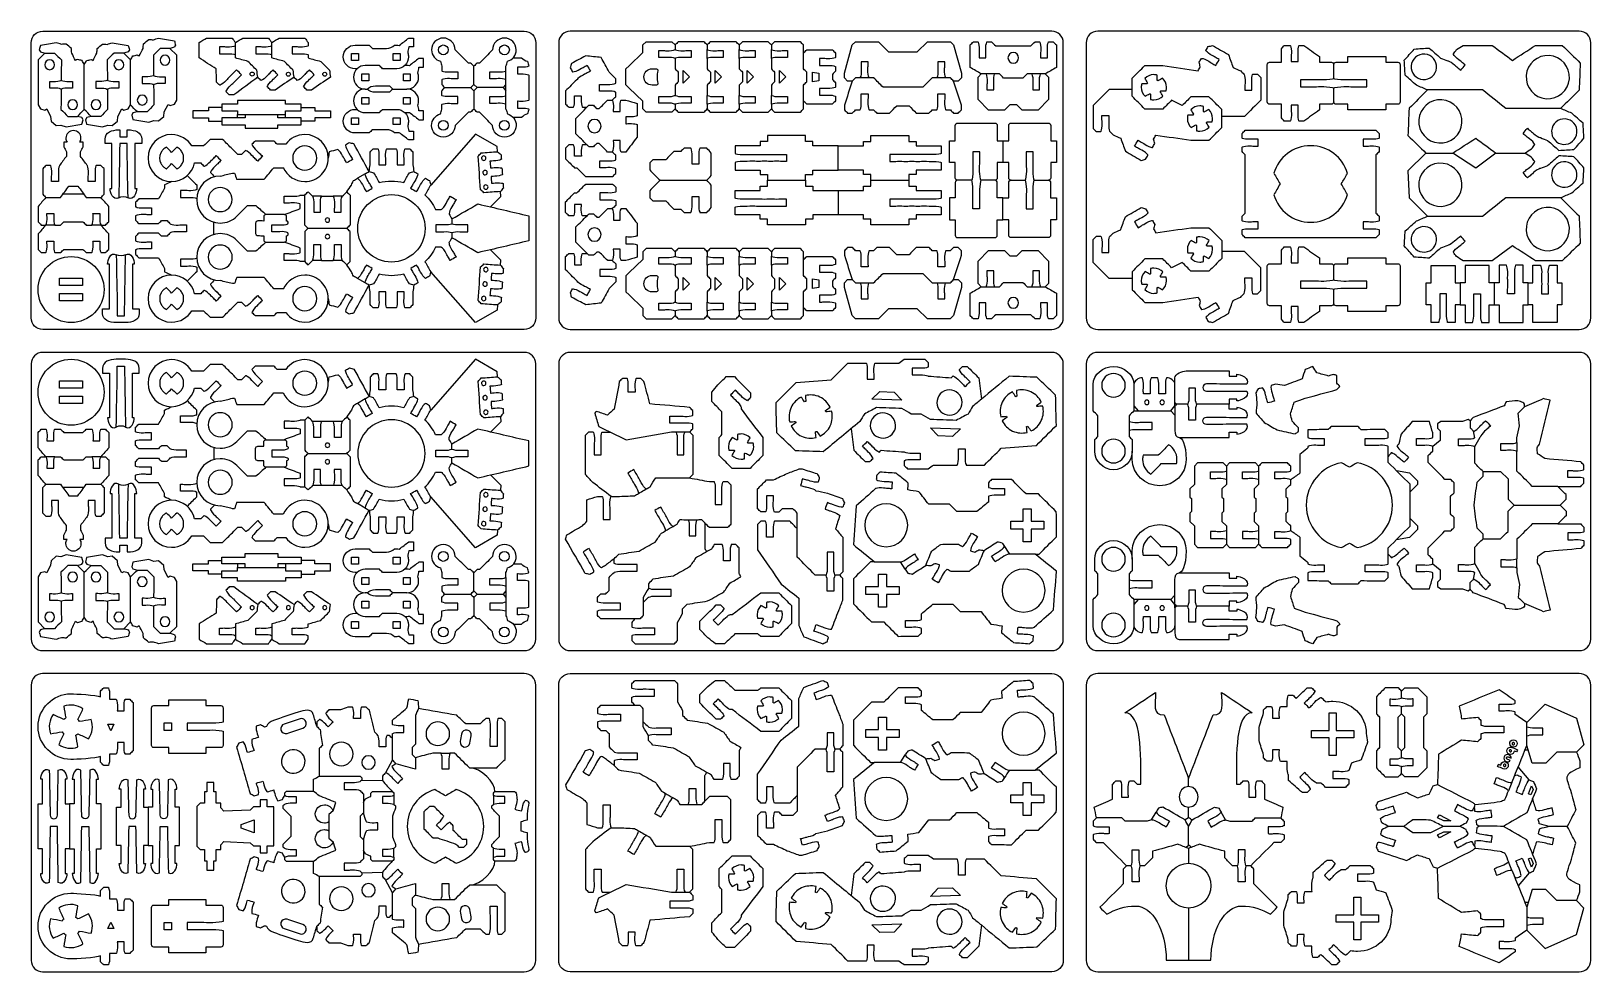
# Model space of a CAD drawing. Extents: x 0 to 680, y 0 to 410.
import ezdxf

# ---------------------------------------------------------------- set-up
doc = ezdxf.new("R2010")
doc.units = 0
doc.header["$MEASUREMENT"] = 0
doc.layers.add('DEFAULT', color=18, linetype='CONTINUOUS')

msp = doc.modelspace()

# ---------------------------------------------------------------- linework, layer by layer
at = {"layer": 'DEFAULT', "color": 1}
for points in [[(46.29, 374.88), (44.36, 374.36), (43.82, 373.42), (44.34, 371.48), (51.26, 370.34), (53.52, 371.09), (55.52, 370.91), (57.82, 372.84), (57.99, 374.84), (59.67, 378.12), (60.54, 377.62), (62.47, 378.14), (63.47, 379.88), (63.47, 395.27), (63.47, 399.49), (60.49, 402.47)], [(280.73, 376.13), (279.32, 374.72), (268.15, 374.72), (266.73, 376.13), (266.73, 379.45), (260.68, 385.15), (259.26, 386.56), (259.26, 393.55), (260.68, 394.96), (266.73, 400.67), (266.73, 403.99), (268.15, 405.4), (279.32, 405.4), (280.73, 403.99)], [(294.73, 398.08), (294.73, 401.99)], [(308.72, 398.08), (308.73, 401.99)], [(322.72, 398.08), (322.73, 401.99)], [(357.99, 388.29), (355.99, 388.29), (354.57, 389.71), (354.57, 391.71), (357.99, 403.99), (359.4, 405.4), (369.4, 405.4), (373.83, 400.97), (386.33, 400.97), (390.76, 405.4), (400.76, 405.4), (402.17, 403.99), (405.58, 391.71), (405.58, 389.71), (404.17, 388.29), (402.17, 388.29)], [(5.99, 400.45), (3, 397.47), (3, 393.25), (3, 377.86), (4.01, 376.13), (5.93, 375.6), (6.8, 376.1), (8.49, 372.82), (8.66, 370.83), (10.95, 368.9), (12.95, 369.07), (15.21, 368.32), (22.13, 369.47), (22.65, 371.4), (22.11, 372.34), (20.18, 372.86)], [(43.31, 397.47), (40.33, 400.45)], [(207.02, 378.09), (207.02, 392.73)], [(442.14, 391.4), (443.55, 389.98), (443.55, 380.21), (438.98, 375.64), (432.02, 375.64), (429.74, 377.92), (426.67, 377.92), (424.38, 375.64), (417.42, 375.64), (412.85, 380.21), (412.85, 389.98), (414.27, 391.4)], [(207.01, 386.82), (205.8, 385.41), (194.43, 385.41), (193.02, 386.82)], [(193.02, 383.99), (194.43, 385.41)], [(205.8, 385.41), (207.01, 383.99)], [(294.73, 378.13), (294.73, 382.04)], [(308.72, 378.13), (308.73, 382.04)], [(322.72, 378.13), (322.73, 382.04)], [(26.14, 372.86), (24.21, 372.34), (23.67, 371.4), (24.19, 369.47), (31.1, 368.32), (33.37, 369.07), (35.37, 368.9), (37.66, 370.83), (37.83, 372.82), (39.52, 376.1), (40.39, 375.6), (42.31, 376.13), (43.31, 377.86)], [(83.15, 376.74), (77.24, 376.74), (77.24, 375.24), (70.41, 375.24), (70.41, 372.24), (77.24, 372.24), (77.24, 370.74), (83.15, 370.74)], [(117.75, 376.74), (123.65, 376.74), (123.65, 375.24), (130.49, 375.24), (130.49, 372.24), (123.65, 372.24), (123.65, 370.74), (117.75, 370.74)], [(93.35, 373.74), (93.35, 372.24), (83.16, 372.24), (83.16, 369.24), (93.35, 369.24), (93.35, 367.74), (107.55, 367.74), (107.55, 369.24), (117.75, 369.24), (117.75, 372.24), (107.55, 372.24), (107.55, 373.74)], [(90, 372.24), (90, 373.74)], [(110.9, 372.24), (110.9, 373.74)], [(203.34, 357.49), (203.18, 359.7), (193.75, 365.14), (174.2, 342.96)], [(608.11, 356.87), (600.27, 349.18), (600.78, 337.33), (608.82, 329.34)], [(638.63, 356.86), (629.84, 350.36), (619.8, 356.86)], [(145.62, 347.85), (142.24, 345.89)], [(366.06, 345.01), (366.06, 347.55), (362.86, 347.55), (362.86, 349.5), (351.86, 349.5)], [(200.4, 333.57), (204.73, 337.9), (204.57, 340.11)], [(22.97, 338.91), (13.83, 338.91)], [(126.63, 338.07), (122.72, 338.07)], [(135.63, 338.07), (131.72, 338.07)], [(79.7, 321.42), (79.7, 326.73)], [(204.57, 308.04), (204.73, 310.24), (200.4, 314.58)], [(280.73, 313.88), (279.32, 315.29), (268.15, 315.29), (266.73, 313.88), (266.73, 310.56), (260.68, 304.86), (259.26, 303.44), (259.26, 296.46), (260.68, 295.05), (266.73, 289.34), (266.73, 286.02), (268.15, 284.61), (279.32, 284.61), (280.73, 286.02)], [(414.27, 298.61), (412.85, 300.02), (412.85, 309.8), (417.43, 314.37), (424.39, 314.37), (426.67, 312.09), (429.74, 312.09), (432.03, 314.37), (438.98, 314.37), (443.55, 309.8), (443.55, 300.02), (442.14, 298.61)], [(126.63, 310.07), (122.72, 310.08)], [(135.63, 310.07), (131.72, 310.08)], [(294.73, 307.97), (294.73, 311.88)], [(308.73, 307.97), (308.72, 311.88)], [(322.73, 307.97), (322.72, 311.88)], [(637.84, 300.25), (635.69, 300.25), (635.69, 307.94), (625.19, 307.94), (625.19, 300.25), (623.04, 300.25)], [(145.63, 300.3), (142.24, 302.25)], [(203.34, 290.66), (203.18, 288.45), (203.16, 288.45), (203.17, 288.45), (193.73, 283), (174.2, 305.18)], [(402.17, 301.72), (404.17, 301.72), (405.58, 300.3), (405.58, 298.3), (402.17, 286.02), (400.75, 284.6), (390.76, 284.6), (386.33, 289.04), (373.83, 289.04), (369.4, 284.6), (359.4, 284.6), (357.98, 286.02), (354.57, 298.3), (354.57, 300.3), (355.98, 301.72), (357.98, 301.72)], [(294.73, 288.02), (294.73, 291.92)], [(308.73, 288.02), (308.72, 291.92)], [(322.73, 288.02), (322.72, 291.92)], [(203.34, 259.35), (203.18, 261.56), (203.16, 261.56), (203.17, 261.56), (193.73, 267), (174.2, 244.83)], [(145.63, 249.71), (142.24, 247.76)], [(480.81, 246.71), (482.61, 244.5)], [(496.89, 244.5), (498.69, 246.71), (498.69, 248.13)], [(126.63, 239.94), (122.72, 239.93)], [(135.63, 239.94), (131.72, 239.93)], [(204.57, 241.97), (204.73, 239.76), (200.4, 235.43)], [(480.81, 244.5), (496.89, 244.5), (498.69, 242.7)], [(627.42, 240.1), (626.56, 240.78), (624.05, 239.81), (614.6, 239.81), (613.22, 238.87), (613.22, 236.92), (614.32, 235.82), (614.32, 231.61), (611.07, 228.99)], [(287.05, 235.3), (288.46, 233.88), (288.47, 216.71), (287.05, 215.3)], [(79.7, 228.59), (79.7, 223.28)], [(647.82, 230.76), (647.82, 226.85)], [(521.19, 220.39), (519.78, 221.8), (508.53, 221.8), (507.2, 220.39), (507.2, 212.48), (505.2, 210.48), (505.2, 206.95), (505.91, 206.24), (505.91, 200.58), (505.2, 199.87), (505.2, 196.33), (507.2, 194.33), (507.2, 186.43), (508.53, 185.01), (519.78, 185.01), (521.19, 186.43)], [(535.18, 220.39), (533.77, 221.8), (522.52, 221.8), (521.19, 220.39), (521.19, 212.48), (519.19, 210.48), (519.19, 206.95), (519.9, 206.24), (519.9, 200.58), (519.19, 199.87), (519.19, 196.33), (521.19, 194.33), (521.19, 186.43), (522.52, 185.01), (533.77, 185.01), (535.18, 186.43)], [(595.22, 218.47), (600.96, 217.55), (604.49, 214.01), (604.49, 212.48), (601.2, 209.18)], [(633.02, 218.03), (640.69, 218.03), (643.9, 214.82), (643.9, 206.09), (646.59, 203.41)], [(22.97, 211.1), (13.83, 211.1)], [(126.63, 211.94), (122.72, 211.93)], [(135.63, 211.94), (131.72, 211.93)], [(200.4, 216.44), (204.73, 212.11), (204.57, 209.9)], [(145.62, 202.16), (142.24, 204.12)], [(203.34, 192.52), (203.18, 190.31), (193.75, 184.87), (174.2, 207.05)], [(601.2, 197.63), (604.49, 194.33), (604.49, 192.8), (600.96, 189.26), (595.22, 188.34)], [(286.39, 197.08), (290.3, 197.08)], [(20.18, 177.15), (22.11, 177.67), (22.65, 178.61), (22.13, 180.54), (15.21, 181.69), (12.95, 180.94), (10.95, 181.11), (8.66, 179.18), (8.49, 177.19), (6.8, 173.9), (5.93, 174.41), (4.01, 173.88), (3.01, 172.15), (3.01, 156.76), (3.01, 152.54), (5.99, 149.56)], [(43.31, 172.15), (42.31, 173.88), (40.39, 174.41), (39.52, 173.9), (37.83, 177.19), (37.66, 179.18), (35.37, 181.11), (33.37, 180.94), (31.1, 181.69), (24.19, 180.54), (23.67, 178.61), (24.21, 177.67), (26.14, 177.15)], [(60.49, 147.54), (63.47, 150.52), (63.47, 154.74), (63.47, 170.13), (62.47, 171.87), (60.54, 172.39), (59.67, 171.89), (57.99, 175.17), (57.82, 177.16), (55.52, 179.09), (53.52, 178.92), (51.26, 179.67), (44.34, 178.53), (43.82, 176.59), (44.36, 175.65), (46.29, 175.13)], [(83.15, 173.27), (77.24, 173.27), (77.24, 174.77), (70.41, 174.77), (70.41, 177.77), (77.24, 177.77), (77.24, 179.27), (83.15, 179.27)], [(93.35, 176.27), (93.35, 177.77), (83.16, 177.77), (83.16, 180.77), (93.35, 180.77), (93.35, 182.27), (107.55, 182.27), (107.55, 180.77), (117.75, 180.77), (117.75, 177.77), (107.55, 177.77), (107.55, 176.27)], [(90, 177.77), (90, 176.27)], [(110.9, 177.77), (110.9, 176.27)], [(117.75, 173.27), (123.65, 173.27), (123.65, 174.77), (130.49, 174.77), (130.49, 177.77), (123.65, 177.77), (123.65, 179.27), (117.75, 179.27)], [(381.1, 175.46), (378.99, 178.74)], [(611.07, 177.82), (614.32, 175.2), (614.32, 170.99), (613.22, 169.89), (613.22, 167.94), (614.6, 167), (624.05, 167), (626.56, 166.03), (627.44, 166.73)], [(647.82, 176.05), (647.82, 179.96)], [(207.02, 171.92), (207.02, 157.28)], [(194.43, 164.6), (193.02, 166.02)], [(193.02, 163.19), (194.43, 164.6), (205.8, 164.6), (207.01, 163.19)], [(207.01, 166.02), (205.8, 164.6)], [(498.69, 164.11), (496.89, 162.31), (480.81, 162.31)], [(482.61, 162.31), (480.81, 160.1)], [(498.69, 158.68), (498.69, 160.1), (496.89, 162.31)], [(40.33, 149.56), (43.31, 152.54)], [(597.5, 122.39), (598.91, 123.8), (604.62, 123.8), (608.49, 119.93), (608.49, 112.49), (607.07, 111.07), (607.07, 97.74), (608.49, 96.33), (608.49, 88.88), (604.61, 85.01), (598.91, 85.01), (597.49, 86.43)], [(652.09, 108.71), (660.04, 116.67), (673.77, 110.49), (677, 99), (673.77, 95.77), (665.26, 95.77), (660.45, 90.96), (654.46, 90.96), (652.09, 98.6)], [(597.5, 96.33), (598.91, 97.74), (598.91, 111.07), (597.49, 112.49)], [(178.7, 95.31), (182.6, 95.31)], [(652.69, 96.67), (651.31, 96.67)], [(157.53, 92.44), (154.54, 86.75)], [(378.99, 91.27), (381.1, 94.55)], [(653.18, 83.64), (648.37, 89.4)], [(144.14, 83.6), (153.13, 83.33)], [(645.6, 82.54), (644.14, 78.92)], [(158.14, 76.89), (158.13, 72.99)], [(201.51, 76.89), (201.51, 72.98)], [(131.63, 70.1), (129.77, 68.54), (129.77, 58.27), (131.63, 56.71)], [(286.39, 72.93), (290.3, 72.93)], [(488.52, 66.18), (490.47, 69.56)], [(520.75, 66.18), (518.8, 69.56)], [(504.64, 67.14), (503.08, 66.23)], [(615.61, 63.4), (610.14, 60.65), (602.38, 60.59), (598.5, 63.4)], [(287.05, 34.71), (288.46, 36.13), (288.47, 53.3), (287.05, 54.71)], [(503.39, 54.25), (504.64, 55.26)], [(158.14, 49.92), (158.13, 53.82)], [(201.51, 49.92), (201.51, 53.83)], [(645.6, 44.27), (644.14, 47.89)], [(144.14, 43.21), (153.13, 43.48)], [(653.18, 43.17), (648.37, 37.41)], [(157.53, 34.37), (154.54, 40.06)], [(652.09, 18.1), (660.04, 10.15), (673.77, 16.32), (677, 27.81), (673.77, 31.04), (665.26, 31.04), (660.45, 35.85), (654.46, 35.85), (652.09, 28.21)], [(178.7, 31.5), (182.6, 31.51)], [(652.69, 30.14), (651.31, 30.14)]]:
    msp.add_lwpolyline(points, dxfattribs=at)
for points in [[(142.72, 397.3), (139.72, 397.3), (139.72, 400.3), (142.72, 400.3)], [(160.86, 397.3), (157.86, 397.3), (157.86, 400.3), (160.86, 400.3)], [(147.15, 388.43), (144.15, 388.43), (144.15, 391.44), (147.15, 391.44)], [(165.29, 388.43), (162.29, 388.43), (162.29, 391.44), (165.29, 391.44)], [(284.22, 392.82), (286.98, 390.06), (284.22, 387.3)], [(298.22, 392.82), (300.97, 390.06), (298.22, 387.3)], [(312.21, 392.82), (314.97, 390.06), (312.21, 387.3)], [(326.21, 392.82), (328.97, 390.06), (326.21, 387.3)], [(343.45, 388.42), (340.62, 387.95), (340.62, 392.17), (343.45, 391.7)], [(144.15, 381.15), (147.15, 381.15), (147.15, 378.15), (144.15, 378.15)], [(162.29, 381.15), (165.29, 381.15), (165.29, 378.15), (162.29, 378.15)], [(90, 373.74), (110.9, 373.74), (110.9, 375.24), (117.75, 375.24), (117.75, 378.24), (110.9, 378.24), (110.9, 379.74), (90, 379.74), (90, 378.24), (83.16, 378.24), (83.16, 375.24), (90, 375.24)], [(139.72, 372.29), (142.72, 372.29), (142.72, 369.29), (139.72, 369.29)], [(157.86, 372.29), (160.86, 372.29), (160.86, 369.29), (157.86, 369.29)], [(22.4, 299.15), (12.4, 299.15), (12.4, 302.35), (22.4, 302.35)], [(284.22, 302.71), (286.98, 299.95), (284.22, 297.19)], [(298.22, 302.71), (300.97, 299.95), (298.22, 297.19)], [(312.21, 302.71), (314.97, 299.95), (312.21, 297.19)], [(326.21, 302.71), (328.97, 299.95), (326.21, 297.19)], [(343.45, 298.31), (340.62, 297.84), (340.62, 302.06), (343.45, 301.59)], [(22.4, 295.65), (22.4, 292.45), (12.4, 292.45), (12.4, 295.65)], [(12.4, 254.36), (12.4, 257.56), (22.4, 257.56), (22.4, 254.36)], [(366.5, 249.55), (370.06, 252.9), (376.29, 252.72), (379.65, 249.16)], [(12.4, 250.86), (22.4, 250.86), (22.4, 247.66), (12.4, 247.66)], [(405.25, 236.72), (401.69, 233.37), (395.46, 233.56), (392.1, 237.12)], [(432.55, 192.89), (427.1, 192.89), (427.1, 196.39), (432.55, 196.39), (432.55, 201.84), (436.05, 201.84), (436.05, 196.39), (441.5, 196.39), (441.5, 192.89), (436.05, 192.89), (436.05, 187.44), (432.55, 187.44)], [(142.72, 177.72), (139.72, 177.72), (139.72, 180.72), (142.72, 180.72)], [(160.86, 177.72), (157.86, 177.72), (157.86, 180.72), (160.86, 180.72)], [(90, 176.27), (110.9, 176.27), (110.9, 174.77), (117.75, 174.77), (117.75, 171.77), (110.9, 171.77), (110.9, 170.27), (90, 170.27), (90, 171.77), (83.16, 171.77), (83.16, 174.77), (90, 174.77)], [(147.15, 168.86), (144.15, 168.86), (144.15, 171.86), (147.15, 171.86)], [(165.29, 168.86), (162.29, 168.86), (162.29, 171.86), (165.29, 171.86)], [(372.93, 167.94), (378.38, 167.94), (378.38, 164.44), (372.93, 164.44), (372.93, 158.99), (369.42, 158.99), (369.42, 164.44), (363.98, 164.44), (363.98, 167.94), (369.42, 167.94), (369.42, 173.39), (372.93, 173.39)], [(144.15, 161.58), (147.15, 161.58), (147.15, 158.57), (144.15, 158.57)], [(162.29, 161.58), (165.29, 161.58), (165.29, 158.57), (162.29, 158.57)], [(139.72, 152.71), (142.72, 152.71), (142.72, 149.71), (139.72, 149.71)], [(157.86, 152.71), (160.86, 152.71), (160.86, 149.71), (157.86, 149.71)], [(372.93, 96.62), (369.42, 96.62), (369.42, 102.07), (363.98, 102.07), (363.98, 105.57), (369.42, 105.57), (369.42, 111.02), (372.93, 111.02), (372.93, 105.57), (378.38, 105.57), (378.38, 102.07), (372.93, 102.07)], [(565.91, 94.33), (565.91, 102.03), (558.21, 102.03), (558.21, 105.13), (565.91, 105.13), (565.91, 112.83), (569.02, 112.83), (569.02, 105.13), (576.72, 105.13), (576.72, 102.03), (569.02, 102.03), (569.02, 94.33)], [(36.05, 107.92), (34.72, 105.1), (33.4, 107.92)], [(57.91, 108.49), (61.15, 108.49), (61.15, 105.24), (57.91, 105.24)], [(76.63, 78.44), (75.63, 78.44), (75.63, 73.44), (73.63, 73.44), (72.21, 72.03), (72.21, 54.74), (73.63, 53.36), (75.63, 53.36), (75.63, 48.36), (76.63, 48.36), (76.63, 44.36), (79.63, 44.36), (79.63, 48.36), (80.63, 48.36), (80.63, 53.36), (82.62, 53.36), (82.62, 55.32), (84.04, 56.74), (95.46, 56.27), (96.87, 54.86), (99.87, 54.86), (99.87, 51.86), (102.87, 51.86), (102.87, 54.86), (105.87, 54.86), (105.87, 71.95), (102.87, 71.95), (102.87, 74.94), (99.87, 74.94), (99.87, 71.95), (96.87, 71.95), (95.46, 70.53), (84.04, 70.03), (82.62, 71.44), (82.62, 73.44), (80.63, 73.44), (80.63, 78.44), (79.63, 78.44), (79.63, 82.45), (76.63, 82.45)], [(432.55, 82.57), (436.05, 82.57), (436.05, 77.12), (441.5, 77.12), (441.5, 73.62), (436.05, 73.62), (436.05, 68.17), (432.55, 68.17), (432.55, 73.62), (427.1, 73.62), (427.1, 77.12), (432.55, 77.12)], [(652.8, 77.56), (654.21, 81.13), (654.91, 79.54), (653.86, 77.12)], [(614.01, 68.41), (618.99, 65.77), (615.94, 65.74), (613.18, 67.06)], [(97.27, 60.57), (91.6, 62.57), (91.6, 64.23), (97.27, 66.23)], [(613.18, 59.75), (615.94, 61.07), (618.99, 61.03), (614.01, 58.4)], [(653.86, 49.69), (654.91, 47.27), (654.21, 45.68), (652.8, 49.25)], [(392.1, 32.89), (395.46, 36.45), (401.69, 36.64), (405.25, 33.29)], [(579.78, 32.48), (579.78, 24.78), (587.48, 24.78), (587.48, 21.69), (579.78, 21.69), (579.78, 13.98), (576.68, 13.98), (576.68, 21.69), (568.98, 21.69), (568.98, 24.78), (576.68, 24.78), (576.68, 32.48)], [(33.4, 18.88), (34.72, 21.7), (36.05, 18.88)], [(57.91, 21.56), (61.15, 21.56), (61.15, 18.32), (57.91, 18.32)], [(379.65, 20.85), (376.29, 17.29), (370.06, 17.11), (366.5, 20.46)]]:
    msp.add_lwpolyline(points, close=True, dxfattribs=at)
for points, knots in [([(5.01, 410), (2.24, 410), (0.01, 407.77), (0.01, 405), (0.01, 365), (0.01, 325), (0.01, 285), (0.01, 282.24), (2.24, 280), (5.01, 280), (75, 280), (145, 280), (215, 280), (217.77, 280), (220.01, 282.24), (220.01, 285), (220.01, 325), (220.01, 365), (220.01, 405), (220.01, 407.77), (217.77, 410), (215, 410), (145, 410), (75, 410), (5.01, 410)], [0, 0, 0, 0, 1, 1, 1, 341.157, 341.157, 341.157, 342.157, 342.157, 342.157, 937.432, 937.432, 937.432, 938.432, 938.432, 938.432, 1278.589, 1278.589, 1278.589, 1279.589, 1279.589, 1279.589, 1874.864, 1874.864, 1874.864, 1874.864]), ([(445, 280.01), (375, 280.01), (305, 280.01), (235, 280.01), (232.24, 280.01), (230.01, 282.25), (230.01, 285), (230.01, 325), (230.01, 365), (230.01, 405), (230.01, 407.77), (232.24, 410), (235, 410), (305, 410), (375, 410), (445, 410), (447.76, 410), (450, 407.77), (450, 405), (450, 365), (450, 325), (450, 285), (450, 282.25), (447.76, 280.01), (445, 280.01)], [0, 0, 0, 0, 595.271, 595.271, 595.271, 596.271, 596.271, 596.271, 936.431, 936.431, 936.431, 937.431, 937.431, 937.431, 1532.702, 1532.702, 1532.702, 1533.702, 1533.702, 1533.702, 1873.862, 1873.862, 1873.862, 1874.862, 1874.862, 1874.862, 1874.862]), ([(675, 280.01), (605, 280.01), (535, 280.01), (465, 280.01), (462.24, 280.01), (460, 282.25), (460, 285), (460, 325), (460, 365), (460, 405), (460, 407.77), (462.24, 410), (465, 410), (535, 410), (605, 410), (675, 410), (677.76, 410), (680, 407.77), (680, 405), (680, 365), (680, 325), (680, 285), (680, 282.25), (677.76, 280.01), (675, 280.01)], [0, 0, 0, 0, 595.271, 595.271, 595.271, 596.271, 596.271, 596.271, 936.431, 936.431, 936.431, 937.431, 937.431, 937.431, 1532.702, 1532.702, 1532.702, 1533.702, 1533.702, 1533.702, 1873.862, 1873.862, 1873.862, 1874.862, 1874.862, 1874.862, 1874.862]), ([(23.16, 395.45), (22.83, 396.03), (22.49, 396.61), (22.16, 397.18), (21.52, 397.36), (20.87, 397.53), (20.23, 397.71), (19.94, 397.54), (19.65, 397.37), (19.36, 397.2), (18.8, 398.3), (18.24, 399.39), (17.68, 400.49), (17.62, 401.15), (17.56, 401.82), (17.51, 402.48), (16.74, 403.13), (15.98, 403.77), (15.21, 404.41), (14.55, 404.35), (13.88, 404.3), (13.21, 404.24), (12.46, 404.49), (11.7, 404.74), (10.95, 404.99), (8.64, 404.61), (6.34, 404.22), (4.03, 403.84), (3.86, 403.2), (3.69, 402.55), (3.51, 401.91), (3.69, 401.6), (3.88, 401.28), (4.06, 400.97), (4.7, 400.8), (5.34, 400.62), (5.99, 400.45), (7.39, 400.45), (8.79, 400.45), (10.2, 400.45), (11.19, 399.46), (12.19, 398.46), (13.18, 397.47), (13.15, 394.51), (13.11, 391.56), (13.08, 388.61), (13.08, 388.55), (14.2, 388.11), (15.58, 388.11), (16.96, 388.1), (17.74, 388.16), (18.08, 388.15), (18.08, 387.15), (18.08, 386.15), (18.08, 385.16), (17.74, 385.15), (16.96, 385.2), (15.58, 385.21), (14.2, 385.2), (13.08, 384.76), (13.08, 384.7), (13.05, 381.75), (13.02, 378.79), (12.99, 375.84), (13.98, 374.85), (14.97, 373.85), (15.97, 372.86), (17.37, 372.86), (18.77, 372.86), (20.18, 372.86), (21.17, 373.85), (22.17, 374.85), (23.16, 375.84)], [0, 0, 0, 0, 5.672187, 5.672187, 5.672187, 11.329479, 11.329479, 11.329479, 14.170902, 14.170902, 14.170902, 24.635841, 24.635841, 24.635841, 30.309267, 30.309267, 30.309267, 38.810215, 38.810215, 38.810215, 44.492382, 44.492382, 44.492382, 51.252095, 51.252095, 51.252095, 71.128939, 71.128939, 71.128939, 76.802676, 76.802676, 76.802676, 79.883232, 79.883232, 79.883232, 85.547572, 85.547572, 85.547572, 97.488572, 97.488572, 97.488572, 109.439383, 109.439383, 109.439383, 134.558944, 134.558944, 134.558944, 135.558944, 135.558944, 135.558944, 136.558944, 136.558944, 136.558944, 145.047944, 145.047944, 145.047944, 146.047944, 146.047944, 146.047944, 147.047944, 147.047944, 147.047944, 172.168504, 172.168504, 172.168504, 184.119316, 184.119316, 184.119316, 196.060316, 196.060316, 196.060316, 208.010421, 208.010421, 208.010421, 208.010421]), ([(23.16, 380.06), (23.16, 378.65), (23.16, 377.24), (23.16, 375.84), (24.15, 374.85), (25.15, 373.85), (26.14, 372.86), (27.54, 372.86), (28.95, 372.86), (30.35, 372.86), (31.35, 373.85), (32.34, 374.85), (33.33, 375.84), (33.3, 378.79), (33.27, 381.75), (33.23, 384.7), (33.23, 384.76), (32.12, 385.2), (30.74, 385.21), (29.35, 385.2), (28.58, 385.15), (28.24, 385.16), (28.24, 386.15), (28.24, 387.15), (28.24, 388.15), (28.58, 388.16), (29.35, 388.1), (30.74, 388.11), (32.12, 388.11), (33.24, 388.55), (33.24, 388.61), (33.21, 391.56), (33.17, 394.51), (33.14, 397.47), (34.13, 398.46), (35.13, 399.46), (36.12, 400.45), (37.52, 400.45), (38.93, 400.45), (40.33, 400.45), (40.98, 400.62), (41.62, 400.8), (42.26, 400.97), (42.44, 401.28), (42.62, 401.6), (42.81, 401.91), (42.63, 402.55), (42.46, 403.2), (42.29, 403.84), (39.98, 404.22), (37.67, 404.61), (35.37, 404.99), (34.61, 404.74), (33.86, 404.49), (33.1, 404.24), (32.44, 404.3), (31.77, 404.35), (31.11, 404.41), (30.34, 403.77), (29.58, 403.13), (28.81, 402.48), (28.75, 401.82), (28.7, 401.15), (28.64, 400.49), (28.08, 399.39), (27.52, 398.3), (26.96, 397.2), (26.67, 397.37), (26.38, 397.54), (26.09, 397.71), (25.45, 397.53), (24.8, 397.36), (24.16, 397.18), (23.83, 396.61), (23.49, 396.03), (23.16, 395.45), (23.16, 390.32), (23.16, 385.19), (23.16, 380.06)], [43.641, 43.641, 43.641, 43.641, 55.59, 55.59, 55.59, 67.540812, 67.540812, 67.540812, 79.480812, 79.480812, 79.480812, 91.431623, 91.431623, 91.431623, 116.552184, 116.552184, 116.552184, 117.552184, 117.552184, 117.552184, 118.552184, 118.552184, 118.552184, 127.041184, 127.041184, 127.041184, 128.041184, 128.041184, 128.041184, 129.041184, 129.041184, 129.041184, 154.159734, 154.159734, 154.159734, 166.109838, 166.109838, 166.109838, 178.049838, 178.049838, 178.049838, 183.714178, 183.714178, 183.714178, 186.794733, 186.794733, 186.794733, 192.468471, 192.468471, 192.468471, 212.344328, 212.344328, 212.344328, 219.104991, 219.104991, 219.104991, 224.786162, 224.786162, 224.786162, 233.287875, 233.287875, 233.287875, 238.961132, 238.961132, 238.961132, 249.426984, 249.426984, 249.426984, 252.268407, 252.268407, 252.268407, 257.9257, 257.9257, 257.9257, 263.597886, 263.597886, 263.597886, 307.238886, 307.238886, 307.238886, 307.238886]), ([(43.31, 382.07), (43.31, 380.67), (43.31, 379.26), (43.31, 377.86), (44.31, 376.86), (45.3, 375.87), (46.29, 374.88), (47.7, 374.88), (49.1, 374.88), (50.51, 374.88), (51.5, 375.87), (52.49, 376.86), (53.49, 377.86), (53.45, 380.81), (53.42, 383.77), (53.39, 386.72), (53.39, 386.78), (52.27, 387.22), (50.89, 387.22), (49.51, 387.22), (48.73, 387.17), (48.39, 387.17), (48.39, 388.17), (48.39, 389.17), (48.39, 390.17), (48.73, 390.17), (49.51, 390.12), (50.89, 390.12), (52.27, 390.12), (53.39, 390.57), (53.39, 390.63), (53.36, 393.58), (53.33, 396.53), (53.29, 399.49), (54.29, 400.48), (55.28, 401.47), (56.27, 402.47), (57.68, 402.47), (59.08, 402.47), (60.49, 402.47), (61.13, 402.64), (61.77, 402.81), (62.42, 402.99), (62.6, 403.3), (62.78, 403.61), (62.96, 403.93), (62.79, 404.57), (62.61, 405.22), (62.44, 405.86), (60.14, 406.24), (57.83, 406.62), (55.52, 407), (54.77, 406.75), (54.01, 406.51), (53.26, 406.26), (52.59, 406.31), (51.93, 406.37), (51.26, 406.43), (50.5, 405.79), (49.73, 405.14), (48.96, 404.5), (48.91, 403.84), (48.85, 403.17), (48.8, 402.51), (48.23, 401.41), (47.67, 400.32), (47.11, 399.22), (46.82, 399.39), (46.53, 399.56), (46.24, 399.72), (45.6, 399.55), (44.96, 399.37), (44.32, 399.2), (43.98, 398.62), (43.65, 398.05), (43.31, 397.47), (43.31, 392.34), (43.31, 387.21), (43.31, 382.07)], [43.638, 43.638, 43.638, 43.638, 55.59, 55.59, 55.59, 67.537983, 67.537983, 67.537983, 79.477983, 79.477983, 79.477983, 91.425967, 91.425967, 91.425967, 116.548527, 116.548527, 116.548527, 117.548527, 117.548527, 117.548527, 118.548527, 118.548527, 118.548527, 127.039527, 127.039527, 127.039527, 128.039527, 128.039527, 128.039527, 129.039527, 129.039527, 129.039527, 154.160077, 154.160077, 154.160077, 166.112303, 166.112303, 166.112303, 178.051303, 178.051303, 178.051303, 183.714605, 183.714605, 183.714605, 186.796893, 186.796893, 186.796893, 192.470631, 192.470631, 192.470631, 212.346488, 212.346488, 212.346488, 219.107778, 219.107778, 219.107778, 224.788948, 224.788948, 224.788948, 233.290661, 233.290661, 233.290661, 238.961926, 238.961926, 238.961926, 249.427778, 249.427778, 249.427778, 252.268201, 252.268201, 252.268201, 257.925493, 257.925493, 257.925493, 263.59768, 263.59768, 263.59768, 307.23568, 307.23568, 307.23568, 307.23568]), ([(98.75, 389.95), (95.29, 387.38), (91.82, 384.8), (88.36, 382.23), (87.69, 382.23), (87.03, 382.23), (86.36, 382.23), (85.89, 382.7), (85.42, 383.18), (84.94, 383.65), (84.91, 383.68), (85.39, 384.79), (86.36, 385.77), (87.34, 386.75), (87.92, 387.26), (88.16, 387.5), (89.34, 388.68), (90.52, 389.86), (91.7, 391.03), (90.99, 391.74), (90.29, 392.45), (89.58, 393.15), (88.4, 391.98), (87.23, 390.8), (86.05, 389.62), (85.8, 389.38), (85.29, 388.8), (84.31, 387.82), (83.33, 386.85), (82.23, 386.37), (82.19, 386.41), (81.72, 386.88), (81.24, 387.36), (80.77, 387.83), (80.74, 389.76), (80.72, 391.69), (80.69, 393.62), (78.19, 395.19), (75.69, 396.77), (73.19, 398.35), (73.19, 400.59), (73.19, 402.83), (73.19, 405.08), (74.28, 405.72), (75.37, 406.36), (76.46, 407), (80.18, 407), (83.9, 407), (87.63, 407), (88.1, 406.36), (88.57, 405.72), (89.04, 405.08)], [0, 0, 0, 0, 36.68622, 36.68622, 36.68622, 42.35622, 42.35622, 42.35622, 48.027924, 48.027924, 48.027924, 49.027924, 49.027924, 49.027924, 50.027924, 50.027924, 50.027924, 64.195519, 64.195519, 64.195519, 72.695649, 72.695649, 72.695649, 86.854756, 86.854756, 86.854756, 87.854756, 87.854756, 87.854756, 88.854756, 88.854756, 88.854756, 94.523631, 94.523631, 94.523631, 110.943371, 110.943371, 110.943371, 136.077494, 136.077494, 136.077494, 155.148495, 155.148495, 155.148495, 165.914464, 165.914464, 165.914464, 197.576464, 197.576464, 197.576464, 204.355857, 204.355857, 204.355857, 204.355857]), ([(89.04, 403.59), (89.04, 403.54), (87.92, 403.09), (86.54, 403.09), (85.16, 403.09), (84.38, 403.14), (84.04, 403.14), (83.38, 403.14), (82.71, 403.14), (82.04, 403.15), (82.04, 402.15), (82.04, 401.15), (82.04, 400.15), (82.71, 400.15), (83.37, 400.15), (84.04, 400.14), (84.38, 400.14), (85.16, 400.19), (86.54, 400.19), (87.92, 400.19), (89.04, 399.74), (89.04, 399.69)], [0, 0, 0, 0, 1, 1, 1, 2, 2, 2, 7.670015, 7.670015, 7.670015, 16.168015, 16.168015, 16.168015, 21.832021, 21.832021, 21.832021, 22.832021, 22.832021, 22.832021, 23.832021, 23.832021, 23.832021, 23.832021]), ([(114.61, 389.95), (111.85, 388.08), (109.09, 386.22), (106.34, 384.35), (105.67, 384.35), (105, 384.35), (104.34, 384.35), (103.86, 384.83), (103.39, 385.3), (102.92, 385.77), (102.88, 385.81), (103.36, 386.91), (104.34, 387.89), (105.32, 388.87), (105.9, 389.38), (106.14, 389.62), (106.61, 390.09), (107.08, 390.56), (107.56, 391.03), (106.85, 391.74), (106.14, 392.45), (105.44, 393.15), (104.97, 392.68), (104.5, 392.21), (104.03, 391.74), (103.78, 391.5), (103.27, 390.92), (102.29, 389.94), (101.31, 388.97), (100.21, 388.49), (100.16, 388.53), (99.69, 389.01), (99.22, 389.48), (98.75, 389.95), (98.63, 390.96), (98.5, 391.97), (98.38, 392.98), (97.09, 394.26), (95.81, 395.55), (94.53, 396.83), (92.7, 397.34), (90.87, 397.84), (89.04, 398.35), (89.04, 400.59), (89.04, 402.83), (89.04, 405.08), (90.13, 405.72), (91.22, 406.36), (92.31, 407), (96.04, 407), (99.76, 407), (103.48, 407), (103.95, 406.36), (104.43, 405.72), (104.9, 405.08)], [0, 0, 0, 0, 28.303662, 28.303662, 28.303662, 33.973662, 33.973662, 33.973662, 39.643245, 39.643245, 39.643245, 40.643245, 40.643245, 40.643245, 41.643245, 41.643245, 41.643245, 47.310007, 47.310007, 47.310007, 55.80943, 55.80943, 55.80943, 61.465578, 61.465578, 61.465578, 62.465578, 62.465578, 62.465578, 63.465578, 63.465578, 63.465578, 69.137281, 69.137281, 69.137281, 77.794437, 77.794437, 77.794437, 93.227043, 93.227043, 93.227043, 109.359765, 109.359765, 109.359765, 128.430766, 128.430766, 128.430766, 139.193489, 139.193489, 139.193489, 170.856489, 170.856489, 170.856489, 177.638086, 177.638086, 177.638086, 177.638086]), ([(104.9, 403.59), (104.9, 403.54), (103.78, 403.09), (102.4, 403.09), (101.02, 403.09), (100.24, 403.14), (99.9, 403.14), (99.23, 403.14), (98.56, 403.14), (97.9, 403.15), (97.9, 402.15), (97.9, 401.15), (97.9, 400.15), (98.56, 400.15), (99.23, 400.15), (99.9, 400.14), (100.23, 400.14), (101.01, 400.19), (102.4, 400.19), (103.78, 400.19), (104.9, 399.74), (104.89, 399.69)], [0, 0, 0, 0, 1, 1, 1, 2, 2, 2, 7.671015, 7.671015, 7.671015, 16.169015, 16.169015, 16.169015, 21.833021, 21.833021, 21.833021, 22.833021, 22.833021, 22.833021, 23.833021, 23.833021, 23.833021, 23.833021]), ([(130.46, 389.95), (130.34, 390.96), (130.21, 391.97), (130.09, 392.98), (128.81, 394.26), (127.52, 395.55), (126.24, 396.83), (124.41, 397.34), (122.58, 397.84), (120.76, 398.35), (120.75, 398.79), (120.75, 399.24), (120.75, 399.69), (120.75, 399.74), (119.64, 400.19), (118.25, 400.19), (116.87, 400.19), (116.09, 400.14), (115.75, 400.14), (115.09, 400.15), (114.42, 400.15), (113.75, 400.15), (113.75, 401.15), (113.75, 402.15), (113.75, 403.15), (114.42, 403.14), (115.09, 403.14), (115.75, 403.14), (116.1, 403.14), (116.87, 403.09), (118.25, 403.09), (119.64, 403.09), (120.75, 403.54), (120.75, 403.59), (120.75, 404.08), (120.75, 404.58), (120.75, 405.08), (120.28, 405.72), (119.81, 406.36), (119.34, 407), (115.61, 407), (111.89, 407), (108.17, 407), (107.08, 406.36), (105.99, 405.72), (104.9, 405.08), (104.9, 402.83), (104.9, 400.59), (104.9, 398.35), (106.73, 397.84), (108.56, 397.34), (110.38, 396.83), (111.67, 395.55), (112.95, 394.26), (114.23, 392.98), (114.36, 391.97), (114.48, 390.96), (114.61, 389.95), (115.08, 389.48), (115.55, 389.01), (116.02, 388.53), (116.06, 388.49), (117.17, 388.97), (118.15, 389.94), (119.12, 390.92), (119.64, 391.5), (119.88, 391.74), (120.35, 392.21), (120.82, 392.68), (121.29, 393.15), (122, 392.45), (122.71, 391.74), (123.41, 391.03), (122.94, 390.56), (122.47, 390.09), (122, 389.62), (121.75, 389.38), (121.17, 388.87), (120.19, 387.89), (119.22, 386.91), (118.74, 385.8), (118.78, 385.77), (119.25, 385.3), (119.72, 384.82), (120.19, 384.35), (120.86, 384.35), (121.52, 384.35), (122.19, 384.35), (124.95, 386.22), (127.7, 388.08), (130.46, 389.95)], [28.304223, 28.304223, 28.304223, 28.304223, 36.959637, 36.959637, 36.959637, 52.393657, 52.393657, 52.393657, 68.525148, 68.525148, 68.525148, 72.318178, 72.318178, 72.318178, 73.318178, 73.318178, 73.318178, 74.318178, 74.318178, 74.318178, 79.981184, 79.981184, 79.981184, 88.479184, 88.479184, 88.479184, 94.151199, 94.151199, 94.151199, 95.151199, 95.151199, 95.151199, 96.151199, 96.151199, 96.151199, 100.362199, 100.362199, 100.362199, 107.143205, 107.143205, 107.143205, 138.806205, 138.806205, 138.806205, 149.569943, 149.569943, 149.569943, 168.639945, 168.639945, 168.639945, 184.77117, 184.77117, 184.77117, 200.205189, 200.205189, 200.205189, 208.861718, 208.861718, 208.861718, 214.529886, 214.529886, 214.529886, 215.529886, 215.529886, 215.529886, 216.529886, 216.529886, 216.529886, 222.186033, 222.186033, 222.186033, 230.687578, 230.687578, 230.687578, 236.353635, 236.353635, 236.353635, 237.353635, 237.353635, 237.353635, 238.353635, 238.353635, 238.353635, 244.023924, 244.023924, 244.023924, 249.694924, 249.694924, 249.694924, 277.999147, 277.999147, 277.999147, 277.999147]), ([(164.66, 407.01), (163.26, 405.95), (161.86, 404.88), (160.47, 403.82), (160.11, 403.9), (159.74, 403.94), (159.37, 403.94), (159.07, 403.94), (158.77, 403.94), (158.47, 403.94), (157.56, 403.06), (156.31, 402.53), (154.95, 402.53), (152.89, 402.53), (150.84, 402.53), (148.78, 402.53), (148.31, 403), (147.84, 403.47), (147.37, 403.94), (145.32, 403.94), (143.27, 403.94), (141.22, 403.94), (139.85, 403.94), (138.61, 403.4), (137.68, 402.53), (136.7, 401.59), (136.08, 400.26), (136.08, 398.8), (136.08, 395.97), (138.39, 393.66), (141.22, 393.66), (141.52, 393.66), (141.81, 393.66), (142.1, 393.66), (143.02, 394.54), (144.27, 395.07), (145.64, 395.07), (147.69, 395.07), (149.74, 395.07), (151.8, 395.07), (152.27, 394.6), (152.74, 394.13), (153.21, 393.66), (155.26, 393.66), (157.31, 393.66), (159.37, 393.66), (162.2, 393.66), (164.5, 395.97), (164.5, 398.8), (164.5, 399.44), (164.38, 400.06), (164.16, 400.63), (164.33, 401.46), (164.49, 402.29), (164.66, 403.12), (165.32, 403.12), (165.99, 403.12), (166.65, 403.12), (166.65, 404.42), (166.65, 405.72), (166.65, 407.01), (165.99, 407.01), (165.32, 407.01), (164.66, 407.01)], [0, 0, 0, 0, 14.935821, 14.935821, 14.935821, 15.935821, 15.935821, 15.935821, 18.475821, 18.475821, 18.475821, 19.475821, 19.475821, 19.475821, 36.944821, 36.944821, 36.944821, 42.601676, 42.601676, 42.601676, 60.032676, 60.032676, 60.032676, 61.032676, 61.032676, 61.032676, 62.032676, 62.032676, 62.032676, 63.032676, 63.032676, 63.032676, 65.532676, 65.532676, 65.532676, 66.532676, 66.532676, 66.532676, 83.992676, 83.992676, 83.992676, 89.662965, 89.662965, 89.662965, 107.113965, 107.113965, 107.113965, 108.113965, 108.113965, 108.113965, 109.113965, 109.113965, 109.113965, 116.332231, 116.332231, 116.332231, 121.991231, 121.991231, 121.991231, 133.011231, 133.011231, 133.011231, 138.670231, 138.670231, 138.670231, 138.670231]), ([(179.01, 394.81), (178.81, 395.5), (178.61, 396.2), (178.41, 396.89), (176.2, 397.46), (174.56, 399.48), (174.56, 401.87), (174.56, 404.7), (176.86, 407), (179.7, 407), (182.53, 407), (184.84, 404.7), (184.84, 401.87), (186.76, 399.96), (188.68, 398.05), (190.61, 396.14), (190.94, 396.14), (191.27, 396.14), (191.6, 396.14), (192.07, 395.67), (192.54, 395.2), (193.02, 394.73), (193.02, 392.09), (193.02, 389.46), (193.02, 386.82), (192.54, 386.35), (192.07, 385.88), (191.6, 385.41), (187.81, 385.41), (184.02, 385.41), (180.23, 385.41), (179.83, 385.88), (179.43, 386.35), (179.02, 386.82), (179.02, 387.49), (179.02, 388.15), (179.02, 388.82), (179.02, 388.88), (180.14, 389.33), (181.52, 389.33), (182.9, 389.33), (183.68, 389.28), (184.02, 389.28), (184.69, 389.28), (185.35, 389.28), (186.02, 389.28), (186.02, 390.28), (186.02, 391.28), (186.02, 392.28), (185.35, 392.28), (184.68, 392.28), (184.02, 392.28), (183.67, 392.28), (182.9, 392.23), (181.52, 392.23), (180.14, 392.23), (179.01, 392.67), (179.01, 392.73), (179.01, 393.42), (179.01, 394.11), (179.01, 394.81)], [0, 0, 0, 0, 6.149642, 6.149642, 6.149642, 7.149642, 7.149642, 7.149642, 8.149642, 8.149642, 8.149642, 9.149642, 9.149642, 9.149642, 32.193021, 32.193021, 32.193021, 35.014021, 35.014021, 35.014021, 40.685018, 40.685018, 40.685018, 63.096018, 63.096018, 63.096018, 68.7656, 68.7656, 68.7656, 100.9926, 100.9926, 100.9926, 106.271278, 106.271278, 106.271278, 111.943278, 111.943278, 111.943278, 112.943278, 112.943278, 112.943278, 113.943278, 113.943278, 113.943278, 119.604278, 119.604278, 119.604278, 128.104278, 128.104278, 128.104278, 133.774287, 133.774287, 133.774287, 134.774287, 134.774287, 134.774287, 135.774287, 135.774287, 135.774287, 141.674287, 141.674287, 141.674287, 141.674287]), ([(177.56, 401.87), (177.56, 400.69), (178.52, 399.73), (179.7, 399.73), (180.88, 399.73), (181.84, 400.69), (181.84, 401.87), (181.84, 403.05), (180.88, 404.01), (179.7, 404.01), (178.52, 404.01), (177.56, 403.05), (177.56, 401.87)], [0, 0, 0, 0, 1, 1, 1, 2, 2, 2, 3, 3, 3, 4, 4, 4, 4]), ([(207.01, 388.82), (207.01, 388.88), (205.89, 389.33), (204.51, 389.33), (203.13, 389.33), (202.35, 389.28), (202.01, 389.28), (201.35, 389.28), (200.68, 389.28), (200.02, 389.28), (200.02, 390.28), (200.02, 391.28), (200.02, 392.28), (200.68, 392.28), (201.35, 392.28), (202.02, 392.28), (202.36, 392.28), (203.13, 392.23), (204.52, 392.23), (205.9, 392.23), (207.02, 392.67), (207.02, 392.73), (207.02, 393.42), (207.02, 394.11), (207.02, 394.81), (207.22, 395.5), (207.42, 396.2), (207.62, 396.89), (209.83, 397.46), (211.47, 399.48), (211.47, 401.87), (211.47, 404.7), (209.17, 407), (206.33, 407), (203.5, 407), (201.2, 404.7), (201.2, 401.87), (199.27, 399.96), (197.35, 398.05), (195.43, 396.14), (195.09, 396.14), (194.76, 396.14), (194.43, 396.14), (193.96, 395.67), (193.49, 395.2), (193.02, 394.73)], [0, 0, 0, 0, 1, 1, 1, 2, 2, 2, 7.66, 7.66, 7.66, 16.16, 16.16, 16.16, 21.831009, 21.831009, 21.831009, 22.831009, 22.831009, 22.831009, 23.831009, 23.831009, 23.831009, 29.732009, 29.732009, 29.732009, 35.881928, 35.881928, 35.881928, 36.881928, 36.881928, 36.881928, 37.881928, 37.881928, 37.881928, 38.881928, 38.881928, 38.881928, 61.926017, 61.926017, 61.926017, 64.745017, 64.745017, 64.745017, 70.418134, 70.418134, 70.418134, 70.418134]), ([(206.34, 404.01), (205.16, 404.01), (204.2, 403.05), (204.2, 401.87), (204.2, 400.69), (205.16, 399.73), (206.34, 399.73), (207.52, 399.73), (208.48, 400.69), (208.48, 401.87), (208.48, 403.05), (207.52, 404.01), (206.34, 404.01)], [0, 0, 0, 0, 1, 1, 1, 2, 2, 2, 3, 3, 3, 4, 4, 4, 4]), ([(280.73, 398.08), (280.73, 398.14), (279.61, 398.58), (278.23, 398.59), (276.85, 398.59), (276.07, 398.54), (275.73, 398.54), (275.06, 398.54), (274.4, 398.54), (273.73, 398.55), (273.73, 399.54), (273.73, 400.54), (273.73, 401.54), (274.4, 401.54), (275.07, 401.54), (275.73, 401.54), (276.07, 401.54), (276.85, 401.49), (278.23, 401.49), (279.61, 401.49), (280.73, 401.94), (280.73, 401.99)], [0, 0, 0, 0, 1, 1, 1, 2, 2, 2, 7.660009, 7.660009, 7.660009, 16.150009, 16.150009, 16.150009, 21.820016, 21.820016, 21.820016, 22.820016, 22.820016, 22.820016, 23.820016, 23.820016, 23.820016, 23.820016]), ([(294.73, 403.99), (294.26, 404.46), (293.79, 404.93), (293.31, 405.4), (289.59, 405.4), (285.87, 405.4), (282.15, 405.4), (281.67, 404.93), (281.2, 404.46), (280.73, 403.99), (280.73, 403.32), (280.73, 402.66), (280.73, 401.99), (280.73, 401.93), (281.85, 401.49), (283.23, 401.48), (284.62, 401.49), (285.39, 401.53), (285.73, 401.53), (286.4, 401.53), (287.06, 401.53), (287.73, 401.53), (287.73, 400.53), (287.73, 399.53), (287.73, 398.53), (287.06, 398.53), (286.4, 398.53), (285.73, 398.53), (285.39, 398.53), (284.61, 398.58), (283.23, 398.58), (281.85, 398.58), (280.72, 398.14), (280.73, 398.08), (280.73, 396.58), (280.73, 395.08), (280.73, 393.58), (281.2, 393.11), (281.67, 392.64), (282.14, 392.17), (282.14, 390.76), (282.14, 389.35), (282.15, 387.95), (281.67, 387.48), (281.2, 387.01), (280.73, 386.53), (280.73, 385.03), (280.73, 383.54), (280.73, 382.04), (280.73, 381.98), (281.85, 381.54), (283.23, 381.53), (284.62, 381.53), (285.39, 381.58), (285.73, 381.58), (286.4, 381.58), (287.06, 381.57), (287.73, 381.57), (287.73, 380.57), (287.73, 379.57), (287.73, 378.57), (287.06, 378.58), (286.4, 378.58), (285.73, 378.58), (285.39, 378.58), (284.61, 378.63), (283.23, 378.63), (281.85, 378.63), (280.72, 378.18), (280.73, 378.13), (280.73, 377.46), (280.73, 376.8), (280.73, 376.13), (281.2, 375.66), (281.67, 375.19), (282.14, 374.72), (285.87, 374.72), (289.59, 374.72), (293.31, 374.72), (293.79, 375.19), (294.26, 375.66), (294.73, 376.13)], [0, 0, 0, 0, 5.670289, 5.670289, 5.670289, 37.330289, 37.330289, 37.330289, 43.000579, 43.000579, 43.000579, 48.670579, 48.670579, 48.670579, 49.670579, 49.670579, 49.670579, 50.670579, 50.670579, 50.670579, 56.331586, 56.331586, 56.331586, 64.831586, 64.831586, 64.831586, 70.499593, 70.499593, 70.499593, 71.499593, 71.499593, 71.499593, 72.499593, 72.499593, 72.499593, 85.259593, 85.259593, 85.259593, 90.930589, 90.930589, 90.930589, 102.891593, 102.891593, 102.891593, 108.561175, 108.561175, 108.561175, 121.311175, 121.311175, 121.311175, 122.311175, 122.311175, 122.311175, 123.311175, 123.311175, 123.311175, 128.972188, 128.972188, 128.972188, 137.472188, 137.472188, 137.472188, 143.14023, 143.14023, 143.14023, 144.14023, 144.14023, 144.14023, 145.14023, 145.14023, 145.14023, 150.81023, 150.81023, 150.81023, 156.48052, 156.48052, 156.48052, 188.14952, 188.14952, 188.14952, 193.819102, 193.819102, 193.819102, 193.819102]), ([(308.73, 403.99), (308.26, 404.46), (307.78, 404.93), (307.31, 405.4), (303.59, 405.4), (299.87, 405.4), (296.14, 405.4), (295.67, 404.93), (295.2, 404.46), (294.73, 403.99), (294.73, 403.32), (294.73, 402.66), (294.73, 401.99), (294.73, 401.93), (295.85, 401.49), (297.23, 401.48), (298.61, 401.49), (299.39, 401.53), (299.73, 401.53), (300.4, 401.53), (301.06, 401.53), (301.73, 401.53), (301.73, 400.53), (301.73, 399.53), (301.73, 398.53), (301.06, 398.53), (300.4, 398.53), (299.73, 398.53), (299.39, 398.53), (298.61, 398.58), (297.23, 398.58), (295.85, 398.58), (294.72, 398.14), (294.73, 398.08), (294.73, 396.58), (294.73, 395.08), (294.73, 393.58), (295.2, 393.11), (295.67, 392.64), (296.14, 392.17), (296.14, 390.76), (296.14, 389.35), (296.14, 387.95), (295.67, 387.48), (295.2, 387.01), (294.73, 386.53), (294.73, 385.03), (294.73, 383.54), (294.73, 382.04), (294.73, 381.98), (295.85, 381.54), (297.23, 381.53), (298.61, 381.53), (299.39, 381.58), (299.73, 381.58), (300.4, 381.58), (301.06, 381.57), (301.73, 381.57), (301.73, 380.57), (301.73, 379.57), (301.73, 378.57), (301.06, 378.58), (300.4, 378.58), (299.73, 378.58), (299.39, 378.58), (298.61, 378.63), (297.23, 378.63), (295.85, 378.63), (294.72, 378.18), (294.73, 378.13), (294.73, 377.46), (294.73, 376.8), (294.73, 376.13), (295.2, 375.66), (295.67, 375.19), (296.14, 374.72), (299.86, 374.72), (303.59, 374.72), (307.31, 374.72), (307.78, 375.19), (308.26, 375.66), (308.73, 376.13)], [0, 0, 0, 0, 5.670289, 5.670289, 5.670289, 37.330289, 37.330289, 37.330289, 43.001993, 43.001993, 43.001993, 48.671993, 48.671993, 48.671993, 49.671993, 49.671993, 49.671993, 50.671993, 50.671993, 50.671993, 56.334002, 56.334002, 56.334002, 64.834002, 64.834002, 64.834002, 70.505011, 70.505011, 70.505011, 71.505011, 71.505011, 71.505011, 72.505011, 72.505011, 72.505011, 85.265011, 85.265011, 85.265011, 90.936007, 90.936007, 90.936007, 102.896012, 102.896012, 102.896012, 108.567715, 108.567715, 108.567715, 121.317715, 121.317715, 121.317715, 122.317715, 122.317715, 122.317715, 123.317715, 123.317715, 123.317715, 128.979728, 128.979728, 128.979728, 137.479728, 137.479728, 137.479728, 143.150771, 143.150771, 143.150771, 144.150771, 144.150771, 144.150771, 145.150771, 145.150771, 145.150771, 150.819771, 150.819771, 150.819771, 156.490767, 156.490767, 156.490767, 188.161767, 188.161767, 188.161767, 193.832057, 193.832057, 193.832057, 193.832057]), ([(322.73, 403.99), (322.25, 404.46), (321.78, 404.93), (321.31, 405.4), (317.59, 405.4), (313.87, 405.4), (310.14, 405.4), (309.67, 404.93), (309.2, 404.46), (308.73, 403.99), (308.73, 403.32), (308.73, 402.66), (308.73, 401.99), (308.73, 401.93), (309.85, 401.49), (311.23, 401.48), (312.61, 401.48), (313.39, 401.53), (313.73, 401.53), (314.4, 401.53), (315.06, 401.53), (315.73, 401.53), (315.73, 400.53), (315.73, 399.53), (315.73, 398.53), (315.06, 398.53), (314.39, 398.53), (313.73, 398.53), (313.38, 398.53), (312.61, 398.58), (311.23, 398.58), (309.85, 398.59), (308.72, 398.14), (308.72, 398.08), (308.72, 396.58), (308.72, 395.08), (308.72, 393.58), (309.2, 393.11), (309.67, 392.64), (310.14, 392.17), (310.14, 390.76), (310.14, 389.35), (310.14, 387.95), (309.67, 387.48), (309.2, 387.01), (308.73, 386.53), (308.73, 385.03), (308.73, 383.54), (308.73, 382.04), (308.73, 381.98), (309.85, 381.53), (311.23, 381.53), (312.61, 381.53), (313.39, 381.58), (313.73, 381.58), (314.4, 381.58), (315.06, 381.58), (315.73, 381.57), (315.73, 380.57), (315.73, 379.57), (315.73, 378.58), (315.06, 378.58), (314.39, 378.58), (313.73, 378.58), (313.38, 378.58), (312.61, 378.63), (311.23, 378.63), (309.85, 378.63), (308.72, 378.18), (308.72, 378.13), (308.72, 377.46), (308.72, 376.8), (308.72, 376.13), (309.2, 375.66), (309.67, 375.19), (310.14, 374.72), (313.86, 374.72), (317.59, 374.72), (321.31, 374.72), (321.78, 375.19), (322.25, 375.66), (322.73, 376.13)], [0, 0, 0, 0, 5.670289, 5.670289, 5.670289, 37.330289, 37.330289, 37.330289, 43.001993, 43.001993, 43.001993, 48.671993, 48.671993, 48.671993, 49.671993, 49.671993, 49.671993, 50.671993, 50.671993, 50.671993, 56.332002, 56.332002, 56.332002, 64.832002, 64.832002, 64.832002, 70.501011, 70.501011, 70.501011, 71.501011, 71.501011, 71.501011, 72.501011, 72.501011, 72.501011, 85.261011, 85.261011, 85.261011, 90.932007, 90.932007, 90.932007, 102.893012, 102.893012, 102.893012, 108.564715, 108.564715, 108.564715, 121.314715, 121.314715, 121.314715, 122.314715, 122.314715, 122.314715, 123.314715, 123.314715, 123.314715, 128.974728, 128.974728, 128.974728, 137.474728, 137.474728, 137.474728, 143.143767, 143.143767, 143.143767, 144.143767, 144.143767, 144.143767, 145.143767, 145.143767, 145.143767, 150.813767, 150.813767, 150.813767, 156.484763, 156.484763, 156.484763, 188.155763, 188.155763, 188.155763, 193.826053, 193.826053, 193.826053, 193.826053]), ([(336.72, 400.49), (336.72, 401.66), (336.72, 402.82), (336.72, 403.99), (336.25, 404.46), (335.78, 404.93), (335.31, 405.4), (331.59, 405.4), (327.86, 405.4), (324.14, 405.4), (323.67, 404.93), (323.2, 404.46), (322.73, 403.99), (322.73, 403.32), (322.73, 402.66), (322.73, 401.99), (322.73, 401.93), (323.84, 401.49), (325.22, 401.48), (326.61, 401.49), (327.39, 401.53), (327.73, 401.53), (328.39, 401.53), (329.06, 401.53), (329.73, 401.53), (329.73, 400.53), (329.73, 399.53), (329.73, 398.53), (329.06, 398.53), (328.39, 398.53), (327.73, 398.53), (327.38, 398.53), (326.61, 398.58), (325.22, 398.58), (323.84, 398.58), (322.72, 398.14), (322.72, 398.08), (322.72, 396.58), (322.72, 395.08), (322.72, 393.58), (323.19, 393.11), (323.67, 392.64), (324.14, 392.17), (324.14, 390.76), (324.14, 389.35), (324.14, 387.95), (323.67, 387.48), (323.2, 387.01), (322.73, 386.53), (322.73, 385.03), (322.73, 383.54), (322.73, 382.04), (322.73, 381.98), (323.84, 381.54), (325.22, 381.53), (326.61, 381.53), (327.39, 381.58), (327.73, 381.58), (328.39, 381.58), (329.06, 381.57), (329.73, 381.57), (329.73, 380.57), (329.73, 379.57), (329.73, 378.57), (329.06, 378.58), (328.39, 378.58), (327.73, 378.58), (327.38, 378.58), (326.61, 378.63), (325.22, 378.63), (323.84, 378.63), (322.72, 378.18), (322.72, 378.13), (322.72, 377.46), (322.72, 376.8), (322.72, 376.13), (323.19, 375.66), (323.67, 375.19), (324.14, 374.72), (327.86, 374.72), (331.59, 374.72), (335.31, 374.72), (335.78, 375.19), (336.25, 375.66), (336.72, 376.13), (336.72, 377.3), (336.72, 378.46), (336.72, 379.63)], [0, 0, 0, 0, 9.92, 9.92, 9.92, 15.589582, 15.589582, 15.589582, 47.250582, 47.250582, 47.250582, 52.921579, 52.921579, 52.921579, 58.591579, 58.591579, 58.591579, 59.591579, 59.591579, 59.591579, 60.591579, 60.591579, 60.591579, 66.252586, 66.252586, 66.252586, 74.752586, 74.752586, 74.752586, 80.421593, 80.421593, 80.421593, 81.421593, 81.421593, 81.421593, 82.421593, 82.421593, 82.421593, 95.181593, 95.181593, 95.181593, 100.852589, 100.852589, 100.852589, 112.813594, 112.813594, 112.813594, 118.483883, 118.483883, 118.483883, 131.233883, 131.233883, 131.233883, 132.233883, 132.233883, 132.233883, 133.233883, 133.233883, 133.233883, 138.894896, 138.894896, 138.894896, 147.394896, 147.394896, 147.394896, 153.063938, 153.063938, 153.063938, 154.063938, 154.063938, 154.063938, 155.063938, 155.063938, 155.063938, 160.733938, 160.733938, 160.733938, 166.404228, 166.404228, 166.404228, 198.075228, 198.075228, 198.075228, 203.744103, 203.744103, 203.744103, 213.664103, 213.664103, 213.664103, 213.664103]), ([(336.72, 400.49), (336.72, 398.19), (336.72, 395.89), (336.72, 393.58), (337.2, 393.11), (337.67, 392.64), (338.14, 392.17), (338.14, 390.76), (338.14, 389.35), (338.14, 387.95), (337.67, 387.48), (337.2, 387.01), (336.72, 386.53), (336.72, 384.23), (336.72, 381.93), (336.72, 379.63), (337.2, 379.16), (337.67, 378.69), (338.14, 378.22), (341.86, 378.22), (345.58, 378.22), (349.3, 378.22), (349.78, 378.69), (350.25, 379.16), (350.72, 379.63), (350.72, 380.3), (350.72, 380.96), (350.72, 381.63), (350.72, 381.69), (349.6, 382.13), (348.22, 382.14), (346.84, 382.14), (346.06, 382.09), (345.72, 382.09), (345.05, 382.09), (344.39, 382.09), (343.72, 382.09), (343.72, 383.09), (343.72, 384.09), (343.72, 385.09), (344.39, 385.09), (345.06, 385.09), (345.72, 385.08), (346.06, 385.09), (346.84, 385.03), (348.22, 385.04), (349.6, 385.03), (350.73, 385.48), (350.72, 385.54), (350.72, 386.2), (350.72, 386.87), (350.72, 387.54), (350.25, 388.01), (349.78, 388.48), (349.31, 388.95), (349.31, 389.69), (349.31, 390.43), (349.31, 391.17), (349.78, 391.64), (350.25, 392.11), (350.72, 392.58), (350.72, 393.25), (350.72, 393.92), (350.72, 394.58), (350.72, 394.64), (349.6, 395.09), (348.22, 395.09), (346.84, 395.09), (346.06, 395.04), (345.72, 395.04), (345.05, 395.04), (344.39, 395.05), (343.72, 395.05), (343.72, 396.05), (343.72, 397.05), (343.72, 398.05), (344.39, 398.04), (345.06, 398.04), (345.72, 398.04), (346.06, 398.04), (346.84, 397.99), (348.22, 397.99), (349.6, 397.99), (350.73, 398.44), (350.72, 398.49), (350.72, 399.16), (350.72, 399.82), (350.72, 400.49), (350.25, 400.96), (349.78, 401.43), (349.31, 401.9), (345.58, 401.9), (341.86, 401.9), (338.14, 401.9), (337.67, 401.43), (337.2, 400.96), (336.72, 400.49)], [37.331289, 37.331289, 37.331289, 37.331289, 56.911289, 56.911289, 56.911289, 62.582286, 62.582286, 62.582286, 74.543286, 74.543286, 74.543286, 80.214282, 80.214282, 80.214282, 99.784282, 99.784282, 99.784282, 105.455278, 105.455278, 105.455278, 137.105278, 137.105278, 137.105278, 142.776982, 142.776982, 142.776982, 148.446982, 148.446982, 148.446982, 149.446982, 149.446982, 149.446982, 150.446982, 150.446982, 150.446982, 156.105991, 156.105991, 156.105991, 164.595991, 164.595991, 164.595991, 170.264998, 170.264998, 170.264998, 171.264998, 171.264998, 171.264998, 172.264998, 172.264998, 172.264998, 177.934998, 177.934998, 177.934998, 183.605994, 183.605994, 183.605994, 189.896994, 189.896994, 189.896994, 195.567284, 195.567284, 195.567284, 201.237284, 201.237284, 201.237284, 202.237284, 202.237284, 202.237284, 203.237284, 203.237284, 203.237284, 208.896293, 208.896293, 208.896293, 217.396293, 217.396293, 217.396293, 223.065301, 223.065301, 223.065301, 224.065301, 224.065301, 224.065301, 225.065301, 225.065301, 225.065301, 230.735301, 230.735301, 230.735301, 236.405591, 236.405591, 236.405591, 268.066591, 268.066591, 268.066591, 273.73688, 273.73688, 273.73688, 273.73688]), ([(447, 394.21), (447, 397.47), (447, 400.73), (447, 403.99), (446.53, 404.46), (446.06, 404.93), (445.59, 405.4), (444.92, 405.4), (444.26, 405.4), (443.59, 405.4), (443.53, 405.4), (443.08, 404.28), (443.08, 402.9), (443.08, 401.52), (443.13, 400.74), (443.13, 400.4), (443.13, 399.73), (443.13, 399.07), (443.13, 398.4), (442.13, 398.4), (441.13, 398.4), (440.13, 398.4), (440.13, 399.07), (440.13, 399.74), (440.13, 400.4), (440.13, 400.74), (440.18, 401.52), (440.18, 402.9), (440.18, 404.28), (439.73, 405.4), (439.68, 405.4), (439.02, 405.4), (438.35, 405.4), (437.68, 405.4), (437.08, 404.8), (436.48, 404.2), (435.88, 403.6), (430.76, 403.6), (425.64, 403.6), (420.53, 403.6), (419.92, 404.2), (419.32, 404.8), (418.72, 405.4), (418.05, 405.4), (417.39, 405.4), (416.72, 405.4), (416.67, 405.4), (416.22, 404.28), (416.22, 402.9), (416.22, 401.52), (416.27, 400.74), (416.27, 400.4), (416.27, 399.74), (416.27, 399.07), (416.27, 398.4), (415.27, 398.4), (414.27, 398.4), (413.28, 398.4), (413.28, 399.07), (413.28, 399.73), (413.28, 400.4), (413.27, 400.74), (413.32, 401.52), (413.32, 402.9), (413.32, 404.28), (412.88, 405.4), (412.81, 405.4), (412.15, 405.4), (411.48, 405.4), (410.82, 405.4), (410.34, 404.93), (409.87, 404.46), (409.4, 403.99), (409.4, 400.73), (409.4, 397.47), (409.4, 394.21), (411.02, 393.27), (412.65, 392.33), (414.27, 391.4), (414.93, 391.4), (415.6, 391.4), (416.26, 391.4), (417.57, 391.4), (418.87, 391.4), (420.17, 391.4), (420.84, 391.4), (421.5, 391.4), (422.17, 391.4), (422.77, 390.8), (423.37, 390.2), (423.98, 389.6), (426.79, 389.6), (429.61, 389.6), (432.43, 389.6), (433.03, 390.2), (433.63, 390.8), (434.23, 391.4), (434.9, 391.4), (435.57, 391.4), (436.23, 391.4), (437.53, 391.4), (438.84, 391.4), (440.14, 391.4), (440.81, 391.4), (441.47, 391.4), (442.14, 391.4), (443.76, 392.33), (445.38, 393.27), (447, 394.21)], [15.939287, 15.939287, 15.939287, 15.939287, 43.650287, 43.650287, 43.650287, 49.314217, 49.314217, 49.314217, 54.984217, 54.984217, 54.984217, 55.984217, 55.984217, 55.984217, 56.984217, 56.984217, 56.984217, 62.644217, 62.644217, 62.644217, 71.144217, 71.144217, 71.144217, 76.814217, 76.814217, 76.814217, 77.814217, 77.814217, 77.814217, 78.814217, 78.814217, 78.814217, 84.494217, 84.494217, 84.494217, 91.727217, 91.727217, 91.727217, 135.247217, 135.247217, 135.247217, 142.488697, 142.488697, 142.488697, 148.158697, 148.158697, 148.158697, 149.158697, 149.158697, 149.158697, 150.158697, 150.158697, 150.158697, 155.828704, 155.828704, 155.828704, 164.328704, 164.328704, 164.328704, 169.988704, 169.988704, 169.988704, 170.988704, 170.988704, 170.988704, 171.988704, 171.988704, 171.988704, 177.648704, 177.648704, 177.648704, 183.312634, 183.312634, 183.312634, 211.023634, 211.023634, 211.023634, 226.955996, 226.955996, 226.955996, 232.615996, 232.615996, 232.615996, 243.696013, 243.696013, 243.696013, 249.354013, 249.354013, 249.354013, 256.597616, 256.597616, 256.597616, 280.548616, 280.548616, 280.548616, 287.792219, 287.792219, 287.792219, 293.453219, 293.453219, 293.453219, 304.533235, 304.533235, 304.533235, 310.193235, 310.193235, 310.193235, 326.132523, 326.132523, 326.132523, 326.132523]), ([(534.68, 391.29), (534.01, 391.29), (533.34, 391.29), (532.67, 391.29), (532.61, 391.29), (532.17, 390.16), (532.17, 388.78), (532.17, 387.4), (532.22, 386.62), (532.21, 386.28), (532.21, 385.62), (532.21, 384.95), (532.21, 384.29), (531.21, 384.29), (530.21, 384.29), (529.21, 384.29), (529.21, 384.95), (529.22, 385.62), (529.22, 386.29), (529.22, 386.63), (529.27, 387.4), (529.27, 388.79), (529.27, 390.17), (528.82, 391.29), (528.77, 391.29), (528.3, 391.76), (527.83, 392.23), (527.36, 392.7), (526.26, 393.19), (525.16, 393.67), (524.06, 394.16), (523.39, 396.04), (522.71, 397.92), (522.03, 399.8), (519.72, 401.14), (517.41, 402.47), (515.1, 403.8), (514.46, 403.63), (513.81, 403.46), (513.17, 403.29), (512.84, 402.71), (512.5, 402.13), (512.17, 401.55), (512.14, 401.5), (512.89, 400.56), (514.08, 399.86), (515.28, 399.17), (515.98, 398.83), (516.27, 398.65), (516.85, 398.32), (517.43, 397.98), (518, 397.65), (517.5, 396.79), (517, 395.92), (516.5, 395.06), (515.93, 395.39), (515.35, 395.73), (514.77, 396.06), (514.48, 396.23), (513.83, 396.66), (512.63, 397.35), (511.44, 398.04), (510.25, 398.22), (510.22, 398.17), (509.88, 397.59), (509.55, 397.02), (509.22, 396.44), (509.39, 395.8), (509.56, 395.15), (509.73, 394.51), (509.4, 393.93), (509.07, 393.35), (508.74, 392.78), (503.63, 393.54), (498.53, 394.3), (493.42, 395.06), (490.81, 395.06), (488.19, 395.06), (485.57, 395.06), (483.72, 393.2), (481.86, 391.35), (480.01, 389.5), (480.01, 386.88), (480.01, 384.27), (480.01, 381.65), (481.86, 379.8), (483.72, 377.94), (485.57, 376.09), (488.19, 376.09), (490.81, 376.09), (493.42, 376.09), (494.7, 377.37), (495.97, 378.64), (497.24, 379.91), (498.78, 379.14), (500.32, 378.37), (501.85, 377.6), (503.12, 378.87), (504.4, 380.15), (505.67, 381.42), (508.29, 381.42), (510.91, 381.42), (513.53, 381.42), (515.38, 379.57), (517.23, 377.72), (519.08, 375.87), (519.08, 374.87), (519.08, 373.87), (519.08, 372.87), (522.4, 372.87), (525.72, 372.87), (529.04, 372.87), (531.39, 375.21), (533.74, 377.56), (536.09, 379.91), (536.09, 383.23), (536.09, 386.55), (536.09, 389.87), (535.62, 390.34), (535.15, 390.82), (534.68, 391.29)], [5.670997, 5.670997, 5.670997, 5.670997, 11.341997, 11.341997, 11.341997, 12.341997, 12.341997, 12.341997, 13.341997, 13.341997, 13.341997, 18.992997, 18.992997, 18.992997, 27.492997, 27.492997, 27.492997, 33.154004, 33.154004, 33.154004, 34.154004, 34.154004, 34.154004, 35.154004, 35.154004, 35.154004, 40.824293, 40.824293, 40.824293, 51.024389, 51.024389, 51.024389, 68.038683, 68.038683, 68.038683, 90.718288, 90.718288, 90.718288, 96.391059, 96.391059, 96.391059, 102.058246, 102.058246, 102.058246, 103.058246, 103.058246, 103.058246, 104.058246, 104.058246, 104.058246, 109.717636, 109.717636, 109.717636, 118.216583, 118.216583, 118.216583, 123.894648, 123.894648, 123.894648, 124.894648, 124.894648, 124.894648, 125.894648, 125.894648, 125.894648, 131.561834, 131.561834, 131.561834, 137.223327, 137.223327, 137.223327, 142.890513, 142.890513, 142.890513, 186.767669, 186.767669, 186.767669, 209.038669, 209.038669, 209.038669, 231.30617, 231.30617, 231.30617, 253.57617, 253.57617, 253.57617, 275.843671, 275.843671, 275.843671, 298.114671, 298.114671, 298.114671, 313.416462, 313.416462, 313.416462, 328.033195, 328.033195, 328.033195, 343.334278, 343.334278, 343.334278, 365.604278, 365.604278, 365.604278, 387.871779, 387.871779, 387.871779, 396.375779, 396.375779, 396.375779, 424.616779, 424.616779, 424.616779, 452.857917, 452.857917, 452.857917, 481.096917, 481.096917, 481.096917, 486.767914, 486.767914, 486.767914, 486.767914]), ([(567.91, 379.16), (567.91, 378.61), (567.46, 378.15), (566.91, 378.15), (565.17, 378.15), (563.44, 378.15), (561.7, 378.15), (561.7, 377.32), (561.7, 376.49), (561.7, 375.66), (559.42, 374.04), (557.14, 372.43), (554.86, 370.81), (554.19, 370.81), (553.53, 370.81), (552.86, 370.81), (552.8, 370.81), (552.36, 371.93), (552.35, 373.31), (552.35, 374.69), (552.4, 375.47), (552.4, 375.81), (552.4, 376.47), (552.4, 377.14), (552.4, 377.8), (551.4, 377.8), (550.4, 377.8), (549.4, 377.8), (549.4, 377.14), (549.4, 376.47), (549.4, 375.8), (549.4, 375.47), (549.45, 374.69), (549.45, 373.3), (549.45, 371.93), (549.01, 370.81), (548.95, 370.81), (548.05, 370.81), (547.15, 370.81), (546.26, 370.81), (545.89, 371.28), (545.52, 371.75), (545.15, 372.22), (545.15, 374.2), (545.15, 376.18), (545.15, 378.15), (543.41, 378.15), (541.68, 378.15), (539.95, 378.15), (539.4, 378.15), (538.95, 378.61), (538.95, 379.16), (538.95, 384.59), (538.95, 390.03), (538.95, 395.46), (538.95, 396.01), (539.4, 396.46), (539.95, 396.46), (541.68, 396.46), (543.41, 396.46), (545.15, 396.46), (545.15, 398.43), (545.15, 400.41), (545.15, 402.39), (545.52, 402.86), (545.89, 403.33), (546.26, 403.8), (547.15, 403.8), (548.05, 403.8), (548.95, 403.8), (549.01, 403.8), (549.45, 402.68), (549.45, 401.31), (549.45, 399.92), (549.4, 399.14), (549.4, 398.81), (549.4, 398.14), (549.4, 397.47), (549.4, 396.81), (550.4, 396.81), (551.4, 396.81), (552.4, 396.81), (552.4, 397.47), (552.4, 398.14), (552.4, 398.8), (552.4, 399.14), (552.35, 399.92), (552.35, 401.3), (552.36, 402.68), (552.8, 403.8), (552.86, 403.8), (553.53, 403.8), (554.19, 403.8), (554.86, 403.8), (557.14, 402.19), (559.42, 400.57), (561.7, 398.96), (561.7, 398.12), (561.7, 397.29), (561.7, 396.46), (563.44, 396.46), (565.17, 396.46), (566.91, 396.46), (567.46, 396.46), (567.91, 396.01), (567.91, 395.46)], [0, 0, 0, 0, 1, 1, 1, 15.775, 15.775, 15.775, 22.855, 22.855, 22.855, 46.613384, 46.613384, 46.613384, 52.283384, 52.283384, 52.283384, 53.283384, 53.283384, 53.283384, 54.283384, 54.283384, 54.283384, 59.943384, 59.943384, 59.943384, 68.443384, 68.443384, 68.443384, 74.113397, 74.113397, 74.113397, 75.113397, 75.113397, 75.113397, 76.113397, 76.113397, 76.113397, 83.758397, 83.758397, 83.758397, 88.856436, 88.856436, 88.856436, 105.675436, 105.675436, 105.675436, 120.390436, 120.390436, 120.390436, 121.390436, 121.390436, 121.390436, 167.599436, 167.599436, 167.599436, 168.599436, 168.599436, 168.599436, 183.314436, 183.314436, 183.314436, 200.134436, 200.134436, 200.134436, 205.231689, 205.231689, 205.231689, 212.876689, 212.876689, 212.876689, 213.876689, 213.876689, 213.876689, 214.876689, 214.876689, 214.876689, 220.545701, 220.545701, 220.545701, 229.045701, 229.045701, 229.045701, 234.706701, 234.706701, 234.706701, 235.706701, 235.706701, 235.706701, 236.706701, 236.706701, 236.706701, 242.376701, 242.376701, 242.376701, 266.13046, 266.13046, 266.13046, 273.21946, 273.21946, 273.21946, 287.99446, 287.99446, 287.99446, 288.99446, 288.99446, 288.99446, 288.99446]), ([(599.07, 390.78), (600.71, 389.33), (602.35, 387.88), (603.98, 386.43), (605.6, 385.75), (607.21, 385.06), (608.82, 384.38), (616.81, 384.38), (624.79, 384.39), (632.78, 384.39), (636.15, 381.68), (639.53, 378.98), (642.9, 376.28), (650.88, 376.28), (658.87, 376.28), (666.86, 376.28), (669.54, 378.94), (672.22, 381.61), (674.9, 384.27), (675.07, 388.22), (675.24, 392.17), (675.41, 396.12), (672.8, 398.68), (670.18, 401.24), (667.57, 403.8), (663.67, 403.8), (659.78, 403.8), (655.88, 403.8), (652.53, 401.63), (649.18, 399.47), (645.83, 397.3), (642.9, 399.47), (639.97, 401.63), (637.04, 403.8), (632.83, 403.8), (628.61, 403.8), (624.39, 403.8), (623.42, 403.19), (622.45, 402.57), (621.48, 401.96), (621.02, 401.34), (620.56, 400.72), (620.1, 400.1), (620.06, 400.05), (620.64, 399), (621.71, 398.13), (622.79, 397.25), (623.42, 396.8), (623.68, 396.58), (624.2, 396.16), (624.72, 395.74), (625.23, 395.32), (624.6, 394.55), (623.97, 393.77), (623.34, 393), (622.82, 393.42), (622.31, 393.84), (621.79, 394.26), (621.53, 394.48), (620.96, 395.01), (619.88, 395.88), (618.81, 396.75), (617.66, 397.11), (617.63, 397.07), (616.58, 397.48), (615.54, 397.88), (614.49, 398.29), (612.85, 399.74), (611.22, 401.19), (609.58, 402.64), (607.4, 402.51), (605.21, 402.38), (603.03, 402.24), (601.58, 400.61), (600.13, 398.97), (598.68, 397.33), (598.81, 395.15), (598.94, 392.96), (599.07, 390.78)], [0, 0, 0, 0, 18.597476, 18.597476, 18.597476, 33.482007, 33.482007, 33.482007, 101.409008, 101.409008, 101.409008, 138.154057, 138.154057, 138.154057, 206.080057, 206.080057, 206.080057, 238.20765, 238.20765, 238.20765, 271.830973, 271.830973, 271.830973, 302.964411, 302.964411, 302.964411, 336.100412, 336.100412, 336.100412, 370.015639, 370.015639, 370.015639, 401.009324, 401.009324, 401.009324, 436.873324, 436.873324, 436.873324, 446.633519, 446.633519, 446.633519, 453.218946, 453.218946, 453.218946, 454.218946, 454.218946, 454.218946, 455.218946, 455.218946, 455.218946, 460.875807, 460.875807, 460.875807, 469.371297, 469.371297, 469.371297, 475.042718, 475.042718, 475.042718, 476.042718, 476.042718, 476.042718, 477.042718, 477.042718, 477.042718, 486.583343, 486.583343, 486.583343, 505.179493, 505.179493, 505.179493, 523.781121, 523.781121, 523.781121, 542.390553, 542.390553, 542.390553, 560.993661, 560.993661, 560.993661, 560.993661]), ([(8.09, 397.5), (9.27, 397.5), (10.23, 396.54), (10.23, 395.36), (10.23, 394.18), (9.27, 393.22), (8.09, 393.22), (6.91, 393.22), (5.95, 394.18), (5.95, 395.36), (5.95, 396.55), (6.91, 397.5), (8.09, 397.5)], [1, 1, 1, 1, 2, 2, 2, 3, 3, 3, 4, 4, 4, 5, 5, 5, 5]), ([(40.36, 395.36), (40.37, 394.18), (39.41, 393.22), (38.23, 393.22), (37.05, 393.22), (36.09, 394.18), (36.09, 395.36), (36.09, 396.54), (37.04, 397.5), (38.23, 397.5), (39.4, 397.5), (40.36, 396.55), (40.36, 395.36)], [1, 1, 1, 1, 2, 2, 2, 3, 3, 3, 4, 4, 4, 5, 5, 5, 5]), ([(60.52, 397.38), (60.52, 396.2), (59.56, 395.24), (58.38, 395.24), (57.2, 395.24), (56.24, 396.2), (56.24, 397.38), (56.24, 398.56), (57.2, 399.51), (58.38, 399.51), (59.56, 399.52), (60.52, 398.56), (60.52, 397.38)], [1, 1, 1, 1, 2, 2, 2, 3, 3, 3, 4, 4, 4, 5, 5, 5, 5]), ([(142.11, 393.66), (141.12, 392.72), (140.51, 391.4), (140.51, 389.93), (140.51, 387.1), (142.81, 384.79), (145.65, 384.79), (145.94, 384.79), (146.23, 384.79), (146.53, 384.79), (147.45, 385.67), (148.69, 386.21), (150.06, 386.21), (152.11, 386.21), (154.17, 386.21), (156.22, 386.21), (156.69, 385.74), (157.16, 385.26), (157.63, 384.79), (159.69, 384.79), (161.74, 384.79), (163.79, 384.79), (166.62, 384.79), (168.92, 387.1), (168.92, 389.93), (168.92, 390.58), (168.8, 391.19), (168.59, 391.76), (168.75, 392.59), (168.92, 393.43), (169.08, 394.26), (169.75, 394.26), (170.41, 394.26), (171.08, 394.26), (171.08, 395.55), (171.08, 396.85), (171.08, 398.15), (170.41, 398.15), (169.75, 398.15), (169.08, 398.15), (167.68, 397.08), (166.29, 396.02), (164.89, 394.95), (164.54, 395.03), (164.17, 395.07), (163.79, 395.07), (163.49, 395.07), (163.19, 395.07), (162.89, 395.07)], [0, 0, 0, 0, 1, 1, 1, 2, 2, 2, 4.5, 4.5, 4.5, 5.5, 5.5, 5.5, 22.96, 22.96, 22.96, 28.630289, 28.630289, 28.630289, 46.081289, 46.081289, 46.081289, 47.081289, 47.081289, 47.081289, 48.081289, 48.081289, 48.081289, 55.298574, 55.298574, 55.298574, 60.957574, 60.957574, 60.957574, 71.977574, 71.977574, 71.977574, 77.636574, 77.636574, 77.636574, 92.57179, 92.57179, 92.57179, 93.57179, 93.57179, 93.57179, 96.11179, 96.11179, 96.11179, 96.11179]), ([(210.15, 398.44), (211.39, 398.44), (212.62, 398.44), (213.85, 398.44), (214.52, 397.7), (215.4, 397.15), (216.4, 396.89), (216.6, 396.2), (216.8, 395.5), (217, 394.81), (217.01, 394.76), (215.89, 394.31), (214.51, 394.31), (213.13, 394.31), (212.35, 394.36), (212.01, 394.36), (212.01, 393.36), (212.01, 392.36), (212.01, 391.36), (212.35, 391.36), (213.12, 391.41), (214.51, 391.41), (215.89, 391.4), (217, 390.97), (217, 390.91), (217, 387.24), (217, 383.57), (217, 379.9), (217.01, 379.85), (215.89, 379.4), (214.51, 379.41), (213.13, 379.4), (212.35, 379.46), (212.01, 379.45), (212.01, 378.45), (212.01, 377.46), (212.01, 376.46), (212.35, 376.45), (213.12, 376.5), (214.51, 376.5), (215.89, 376.5), (217, 376.07), (217, 376), (216.8, 375.31), (216.6, 374.61), (216.4, 373.92), (215.4, 373.67), (214.52, 373.12), (213.85, 372.37), (212.62, 372.37), (211.39, 372.37), (210.15, 372.37)], [0, 0, 0, 0, 10.484, 10.484, 10.484, 11.484, 11.484, 11.484, 17.656279, 17.656279, 17.656279, 18.656279, 18.656279, 18.656279, 19.656279, 19.656279, 19.656279, 28.145287, 28.145287, 28.145287, 29.145287, 29.145287, 29.145287, 30.145287, 30.145287, 30.145287, 61.344287, 61.344287, 61.344287, 62.344287, 62.344287, 62.344287, 63.344287, 63.344287, 63.344287, 71.833294, 71.833294, 71.833294, 72.833294, 72.833294, 72.833294, 73.855384, 73.855384, 73.855384, 80.007225, 80.007225, 80.007225, 81.007225, 81.007225, 81.007225, 91.491225, 91.491225, 91.491225, 91.491225]), ([(253.34, 379.98), (253.85, 380.45), (254.36, 380.92), (254.86, 381.39), (254.86, 382.06), (254.86, 382.73), (254.86, 383.39), (254.86, 383.44), (253.74, 383.89), (252.36, 383.89), (250.98, 383.89), (250.2, 383.84), (249.86, 383.84), (249.2, 383.84), (248.53, 383.84), (247.86, 383.84), (247.86, 384.84), (247.86, 385.84), (247.86, 386.84), (248.53, 386.84), (249.19, 386.84), (249.86, 386.84), (250.2, 386.84), (250.98, 386.79), (252.36, 386.79), (253.74, 386.8), (254.86, 387.24), (254.86, 387.3), (254.86, 387.97), (254.86, 388.63), (254.86, 389.3), (253.89, 390.27), (252.92, 391.25), (251.94, 392.22), (250.81, 394.32), (249.67, 396.42), (248.54, 398.53), (246.29, 398.78), (244.04, 399.02), (241.79, 399.27), (239.73, 398.17), (237.68, 397.06), (235.63, 395.95), (235.44, 395.31), (235.25, 394.67), (235.06, 394.04), (235.37, 393.45), (235.69, 392.86), (236, 392.27), (236.03, 392.23), (237.23, 392.37), (238.44, 393.02), (239.66, 393.68), (240.32, 394.09), (240.62, 394.25), (241.21, 394.57), (241.79, 394.89), (242.38, 395.2), (242.85, 394.32), (243.33, 393.44), (243.8, 392.56), (243.22, 392.25), (242.63, 391.93), (242.04, 391.62), (241.75, 391.45), (241.04, 391.13), (239.82, 390.47), (238.61, 389.81), (237.83, 388.89), (237.86, 388.84), (236.24, 387.22), (234.62, 385.6), (233, 383.98), (233, 382.07), (233, 380.16), (233, 378.25), (233.47, 377.78), (233.95, 377.31), (234.42, 376.84), (235.08, 376.84), (235.75, 376.84), (236.42, 376.84), (236.47, 376.84), (236.92, 377.96), (236.91, 379.34), (236.91, 380.72), (236.86, 381.5), (236.86, 381.84), (237.86, 381.84), (238.86, 381.84), (239.86, 381.84), (239.87, 381.5), (239.82, 380.72), (239.81, 379.34), (239.82, 377.96), (240.26, 376.84), (240.32, 376.84), (240.99, 376.84), (241.66, 376.84), (242.32, 376.84)], [0, 0, 0, 0, 5.89482, 5.89482, 5.89482, 11.56482, 11.56482, 11.56482, 12.56482, 12.56482, 12.56482, 13.56482, 13.56482, 13.56482, 19.234829, 19.234829, 19.234829, 27.734829, 27.734829, 27.734829, 33.394829, 33.394829, 33.394829, 34.394829, 34.394829, 34.394829, 35.394829, 35.394829, 35.394829, 41.064829, 41.064829, 41.064829, 52.753305, 52.753305, 52.753305, 73.072081, 73.072081, 73.072081, 92.330016, 92.330016, 92.330016, 112.166833, 112.166833, 112.166833, 117.833912, 117.833912, 117.833912, 123.502792, 123.502792, 123.502792, 124.502792, 124.502792, 124.502792, 125.502792, 125.502792, 125.502792, 131.173027, 131.173027, 131.173027, 139.669099, 139.669099, 139.669099, 145.324433, 145.324433, 145.324433, 146.324433, 146.324433, 146.324433, 147.324433, 147.324433, 147.324433, 166.811588, 166.811588, 166.811588, 183.041588, 183.041588, 183.041588, 188.711878, 188.711878, 188.711878, 194.380878, 194.380878, 194.380878, 195.380878, 195.380878, 195.380878, 196.380878, 196.380878, 196.380878, 204.880878, 204.880878, 204.880878, 205.880878, 205.880878, 205.880878, 206.880878, 206.880878, 206.880878, 212.551878, 212.551878, 212.551878, 212.551878]), ([(365.31, 389.71), (365.25, 389.71), (364.81, 390.83), (364.81, 392.21), (364.81, 393.59), (364.86, 394.37), (364.86, 394.71), (364.86, 395.37), (364.86, 396.04), (364.86, 396.7), (363.86, 396.7), (362.86, 396.7), (361.86, 396.7), (361.86, 396.04), (361.86, 395.38), (361.86, 394.71), (361.86, 394.37), (361.91, 393.59), (361.91, 392.21), (361.91, 390.83), (361.47, 389.71), (361.4, 389.71)], [0, 0, 0, 0, 1, 1, 1, 2, 2, 2, 7.660009, 7.660009, 7.660009, 16.160009, 16.160009, 16.160009, 21.811009, 21.811009, 21.811009, 22.811009, 22.811009, 22.811009, 23.811009, 23.811009, 23.811009, 23.811009]), ([(398.76, 389.71), (398.69, 389.71), (398.25, 390.83), (398.25, 392.21), (398.25, 393.59), (398.3, 394.37), (398.29, 394.71), (398.29, 395.38), (398.29, 396.04), (398.29, 396.7), (397.3, 396.7), (396.3, 396.7), (395.3, 396.7), (395.3, 396.04), (395.3, 395.37), (395.3, 394.71), (395.3, 394.37), (395.35, 393.59), (395.35, 392.21), (395.35, 390.83), (394.91, 389.71), (394.85, 389.71)], [0, 0, 0, 0, 1, 1, 1, 2, 2, 2, 7.651, 7.651, 7.651, 16.151, 16.151, 16.151, 21.811011, 21.811011, 21.811011, 22.811011, 22.811011, 22.811011, 23.811011, 23.811011, 23.811011, 23.811011]), ([(430.54, 398.4), (430.54, 397.11), (429.49, 396.07), (428.21, 396.07), (426.91, 396.07), (425.87, 397.11), (425.87, 398.4), (425.87, 399.69), (426.91, 400.73), (428.21, 400.73), (429.49, 400.73), (430.54, 399.69), (430.54, 398.4)], [1, 1, 1, 1, 2, 2, 2, 3, 3, 3, 4, 4, 4, 5, 5, 5, 5]), ([(596.87, 379.16), (596.87, 384.59), (596.87, 390.03), (596.87, 395.46), (596.87, 396.01), (596.42, 396.46), (595.87, 396.46), (594.13, 396.46), (592.39, 396.46), (590.66, 396.46), (590.66, 397.29), (590.66, 398.12), (590.66, 398.96), (585.14, 398.96), (579.62, 398.96), (574.1, 398.96), (574.1, 398.12), (574.1, 397.29), (574.1, 396.46), (572.37, 396.46), (570.64, 396.46), (568.91, 396.46), (568.36, 396.46), (567.91, 396.01), (567.91, 395.46), (567.91, 393.39), (567.91, 391.32), (567.91, 389.26), (567.94, 389.19), (570.92, 388.76), (572.28, 388.76), (573.66, 388.76), (575.57, 388.81), (575.91, 388.81), (578.07, 388.81), (580.23, 388.81), (582.39, 388.81), (582.39, 387.81), (582.39, 386.82), (582.39, 385.82), (580.23, 385.82), (578.07, 385.82), (575.91, 385.82), (575.57, 385.81), (573.66, 385.86), (572.28, 385.86), (570.9, 385.86), (567.91, 385.41), (567.91, 385.35), (567.91, 383.29), (567.91, 381.22), (567.91, 379.16), (567.91, 378.61), (568.36, 378.16), (568.91, 378.16), (570.64, 378.16), (572.37, 378.16), (574.1, 378.16), (574.1, 377.32), (574.1, 376.49), (574.1, 375.66), (579.62, 375.66), (585.14, 375.66), (590.66, 375.66), (590.66, 376.49), (590.66, 377.32), (590.66, 378.16), (592.39, 378.16), (594.13, 378.16), (595.87, 378.16), (596.42, 378.16), (596.87, 378.61), (596.87, 379.16)], [1, 1, 1, 1, 47.209, 47.209, 47.209, 48.209, 48.209, 48.209, 62.973, 62.973, 62.973, 70.053, 70.053, 70.053, 116.978, 116.978, 116.978, 124.058, 124.058, 124.058, 138.782, 138.782, 138.782, 139.782, 139.782, 139.782, 157.372, 157.372, 157.372, 158.372, 158.372, 158.372, 159.372, 159.372, 159.372, 177.743002, 177.743002, 177.743002, 186.241002, 186.241002, 186.241002, 204.602002, 204.602002, 204.602002, 205.602002, 205.602002, 205.602002, 206.602002, 206.602002, 206.602002, 224.161002, 224.161002, 224.161002, 225.161002, 225.161002, 225.161002, 239.885002, 239.885002, 239.885002, 246.974002, 246.974002, 246.974002, 293.899002, 293.899002, 293.899002, 300.988002, 300.988002, 300.988002, 315.752002, 315.752002, 315.752002, 316.752002, 316.752002, 316.752002, 316.752002]), ([(607.63, 399.99), (610.69, 399.77), (612.99, 397.11), (612.77, 394.05), (612.55, 391), (609.89, 388.7), (606.83, 388.92), (603.77, 389.14), (601.47, 391.8), (601.69, 394.85), (601.92, 397.91), (604.57, 400.21), (607.63, 399.99)], [1, 1, 1, 1, 2, 2, 2, 3, 3, 3, 4, 4, 4, 5, 5, 5, 5]), ([(661.92, 399.39), (667.12, 399.02), (671.03, 394.5), (670.65, 389.3), (670.28, 384.11), (665.76, 380.2), (660.57, 380.57), (655.37, 380.95), (651.46, 385.46), (651.84, 390.66), (652.21, 395.86), (656.73, 399.76), (661.92, 399.39)], [1, 1, 1, 1, 2, 2, 2, 3, 3, 3, 4, 4, 4, 5, 5, 5, 5]), ([(13.08, 384.7), (13.08, 384.76), (11.96, 385.2), (10.58, 385.2), (9.2, 385.21), (8.42, 385.15), (8.08, 385.16), (8.08, 386.15), (8.08, 387.15), (8.08, 388.15), (8.42, 388.16), (9.2, 388.11), (10.58, 388.1), (11.96, 388.11), (13.08, 388.55), (13.08, 388.61)], [0, 0, 0, 0, 1, 1, 1, 2, 2, 2, 10.489, 10.489, 10.489, 11.489, 11.489, 11.489, 12.489, 12.489, 12.489, 12.489]), ([(33.24, 388.61), (33.24, 388.55), (34.36, 388.11), (35.74, 388.1), (37.12, 388.11), (37.89, 388.16), (38.24, 388.15), (38.24, 387.15), (38.24, 386.15), (38.24, 385.16), (37.89, 385.15), (37.12, 385.21), (35.74, 385.2), (34.36, 385.2), (33.23, 384.76), (33.23, 384.7)], [0, 0, 0, 0, 1, 1, 1, 2, 2, 2, 10.489, 10.489, 10.489, 11.489, 11.489, 11.489, 12.489, 12.489, 12.489, 12.489]), ([(53.39, 390.63), (53.39, 390.57), (54.51, 390.12), (55.89, 390.12), (57.27, 390.12), (58.05, 390.17), (58.39, 390.17), (58.39, 389.17), (58.39, 388.17), (58.39, 387.17), (58.05, 387.17), (57.27, 387.22), (55.89, 387.22), (54.51, 387.22), (53.39, 386.77), (53.39, 386.72)], [0, 0, 0, 0, 1, 1, 1, 2, 2, 2, 10.491, 10.491, 10.491, 11.491, 11.491, 11.491, 12.491, 12.491, 12.491, 12.491]), ([(95.47, 391.31), (95.47, 390.82), (95.86, 390.43), (96.35, 390.43), (96.84, 390.43), (97.23, 390.82), (97.23, 391.31), (97.23, 391.79), (96.84, 392.19), (96.35, 392.19), (95.86, 392.19), (95.47, 391.79), (95.47, 391.31)], [0, 0, 0, 0, 1, 1, 1, 2, 2, 2, 3, 3, 3, 4, 4, 4, 4]), ([(111.27, 391.26), (111.27, 390.77), (111.67, 390.38), (112.15, 390.38), (112.64, 390.38), (113.04, 390.77), (113.04, 391.26), (113.04, 391.75), (112.64, 392.14), (112.15, 392.14), (111.67, 392.14), (111.27, 391.75), (111.27, 391.26)], [0, 0, 0, 0, 1, 1, 1, 2, 2, 2, 3, 3, 3, 4, 4, 4, 4]), ([(127.13, 391.26), (127.13, 390.77), (127.52, 390.38), (128.01, 390.38), (128.5, 390.38), (128.89, 390.77), (128.89, 391.26), (128.89, 391.75), (128.5, 392.14), (128.01, 392.14), (127.52, 392.14), (127.13, 391.75), (127.13, 391.26)], [0, 0, 0, 0, 1, 1, 1, 2, 2, 2, 3, 3, 3, 4, 4, 4, 4]), ([(267.16, 390.06), (267.16, 388.09), (268.76, 386.49), (270.73, 386.49), (274.3, 386.49), (272.92, 386.49), (272.92, 390.06), (272.92, 393.63), (274.3, 393.63), (270.73, 393.63), (268.76, 393.63), (267.16, 392.03), (267.16, 390.06)], [1, 1, 1, 1, 2, 2, 2, 3, 3, 3, 4, 4, 4, 5, 5, 5, 5]), ([(405.58, 377.7), (405.58, 377.04), (405.58, 376.37), (405.58, 375.7), (405.11, 375.23), (404.64, 374.76), (404.17, 374.29), (403.51, 374.29), (402.84, 374.29), (402.17, 374.29), (401.7, 374.76), (401.23, 375.23), (400.76, 375.7), (400.09, 375.7), (399.42, 375.7), (398.76, 375.7), (398.7, 375.7), (398.26, 376.83), (398.25, 378.21), (398.25, 379.59), (398.3, 380.37), (398.3, 380.71), (398.3, 381.37), (398.3, 382.04), (398.3, 382.7), (397.3, 382.7), (396.3, 382.7), (395.3, 382.7), (395.3, 382.04), (395.3, 381.37), (395.3, 380.71), (395.3, 380.36), (395.35, 379.59), (395.35, 378.2), (395.35, 376.83), (394.9, 375.7), (394.85, 375.7), (394.19, 375.7), (393.52, 375.7), (392.85, 375.7), (392.38, 375.23), (391.91, 374.76), (391.44, 374.29), (389.6, 374.29), (387.76, 374.29), (385.92, 374.29), (384.86, 375.35), (383.8, 376.41), (382.75, 377.47), (380.97, 377.47), (379.19, 377.47), (377.41, 377.47), (376.36, 376.41), (375.3, 375.35), (374.24, 374.29), (372.4, 374.29), (370.56, 374.29), (368.72, 374.29), (368.25, 374.76), (367.78, 375.23), (367.31, 375.7), (366.64, 375.7), (365.97, 375.7), (365.31, 375.7), (365.26, 375.7), (364.81, 376.83), (364.81, 378.2), (364.81, 379.59), (364.86, 380.36), (364.86, 380.71), (364.86, 381.37), (364.86, 382.04), (364.86, 382.7), (363.86, 382.7), (362.86, 382.7), (361.86, 382.7), (361.86, 382.04), (361.86, 381.37), (361.86, 380.71), (361.86, 380.37), (361.91, 379.59), (361.91, 378.21), (361.91, 376.83), (361.47, 375.7), (361.41, 375.7), (360.74, 375.7), (360.07, 375.7), (359.4, 375.7), (358.93, 375.23), (358.46, 374.76), (357.99, 374.29), (357.32, 374.29), (356.65, 374.29), (355.99, 374.29), (355.52, 374.76), (355.04, 375.23), (354.57, 375.7), (354.57, 376.37), (354.57, 377.04), (354.57, 377.7), (355.71, 381.23), (356.85, 384.76), (357.99, 388.29), (358.46, 388.76), (358.93, 389.23), (359.4, 389.71), (362.04, 389.71), (364.67, 389.71), (367.31, 389.71), (368.69, 388.32), (370.07, 386.94), (371.45, 385.56), (377.2, 385.56), (382.96, 385.56), (388.71, 385.56), (390.09, 386.94), (391.47, 388.32), (392.85, 389.71), (395.49, 389.71), (398.12, 389.71), (400.76, 389.71), (401.23, 389.23), (401.7, 388.76), (402.17, 388.29), (403.31, 384.76), (404.45, 381.23), (405.58, 377.7)], [31.531398, 31.531398, 31.531398, 31.531398, 37.201398, 37.201398, 37.201398, 42.865327, 42.865327, 42.865327, 48.535327, 48.535327, 48.535327, 54.206324, 54.206324, 54.206324, 59.875324, 59.875324, 59.875324, 60.875324, 60.875324, 60.875324, 61.875324, 61.875324, 61.875324, 67.525324, 67.525324, 67.525324, 76.025324, 76.025324, 76.025324, 81.685359, 81.685359, 81.685359, 82.685359, 82.685359, 82.685359, 83.685359, 83.685359, 83.685359, 89.355359, 89.355359, 89.355359, 95.025649, 95.025649, 95.025649, 110.655649, 110.655649, 110.655649, 123.397006, 123.397006, 123.397006, 138.508006, 138.508006, 138.508006, 151.25007, 151.25007, 151.25007, 166.88007, 166.88007, 166.88007, 172.551773, 172.551773, 172.551773, 178.221773, 178.221773, 178.221773, 179.221773, 179.221773, 179.221773, 180.221773, 180.221773, 180.221773, 185.881773, 185.881773, 185.881773, 194.381773, 194.381773, 194.381773, 200.031773, 200.031773, 200.031773, 201.031773, 201.031773, 201.031773, 202.031773, 202.031773, 202.031773, 207.711773, 207.711773, 207.711773, 213.383477, 213.383477, 213.383477, 219.053477, 219.053477, 219.053477, 224.723766, 224.723766, 224.723766, 230.393766, 230.393766, 230.393766, 261.927925, 261.927925, 261.927925, 267.598922, 267.598922, 267.598922, 290.007922, 290.007922, 290.007922, 306.610789, 306.610789, 306.610789, 355.540789, 355.540789, 355.540789, 372.143656, 372.143656, 372.143656, 394.553656, 394.553656, 394.553656, 400.223946, 400.223946, 400.223946, 431.755343, 431.755343, 431.755343, 431.755343]), ([(416.27, 391.4), (416.32, 391.4), (416.77, 390.28), (416.77, 388.9), (416.77, 387.52), (416.72, 386.74), (416.73, 386.4), (416.73, 385.73), (416.73, 385.07), (416.73, 384.4), (417.73, 384.4), (418.73, 384.4), (419.73, 384.4), (419.72, 385.07), (419.72, 385.73), (419.72, 386.4), (419.72, 386.74), (419.67, 387.52), (419.67, 388.9), (419.67, 390.28), (420.12, 391.4), (420.17, 391.4)], [0, 0, 0, 0, 1, 1, 1, 2, 2, 2, 7.66, 7.66, 7.66, 16.16, 16.16, 16.16, 21.830043, 21.830043, 21.830043, 22.830043, 22.830043, 22.830043, 23.830043, 23.830043, 23.830043, 23.830043]), ([(436.23, 391.4), (436.29, 391.4), (436.73, 390.28), (436.73, 388.9), (436.73, 387.52), (436.68, 386.74), (436.68, 386.4), (436.68, 385.73), (436.68, 385.07), (436.68, 384.4), (437.68, 384.4), (438.68, 384.4), (439.68, 384.4), (439.68, 385.07), (439.68, 385.73), (439.68, 386.4), (439.68, 386.74), (439.63, 387.51), (439.63, 388.9), (439.63, 390.28), (440.08, 391.4), (440.14, 391.4)], [0, 0, 0, 0, 1, 1, 1, 2, 2, 2, 7.670009, 7.670009, 7.670009, 16.170009, 16.170009, 16.170009, 21.831009, 21.831009, 21.831009, 22.831009, 22.831009, 22.831009, 23.831009, 23.831009, 23.831009, 23.831009]), ([(494.79, 384.07), (494.02, 384.07), (493.26, 384.07), (492.49, 384.07), (492.43, 383.95), (492.37, 383.84), (492.29, 383.73), (492.67, 383.07), (493.06, 382.4), (493.44, 381.74), (492.44, 380.71), (491.04, 380.07), (489.49, 380.07), (488.97, 380.07), (488.47, 380.15), (487.99, 380.28), (487.99, 381.05), (487.99, 381.81), (487.99, 382.58), (487.88, 382.64), (487.76, 382.7), (487.66, 382.77), (487, 382.39), (486.33, 382), (485.67, 381.62), (484.64, 382.62), (483.99, 384.02), (483.99, 385.57), (483.99, 386.09), (484.07, 386.6), (484.2, 387.07), (484.97, 387.07), (485.73, 387.07), (486.5, 387.07), (486.56, 387.19), (486.63, 387.3), (486.7, 387.42), (486.32, 388.08), (485.93, 388.74), (485.55, 389.4), (486.55, 390.43), (487.95, 391.07), (489.49, 391.07), (490.01, 391.07), (490.51, 391), (490.99, 390.87), (490.99, 390.1), (490.99, 389.34), (490.99, 388.57), (491.11, 388.51), (491.23, 388.44), (491.34, 388.37), (492, 388.75), (492.67, 389.13), (493.33, 389.52), (494.36, 388.52), (495, 387.12), (495, 385.57), (495, 385.05), (494.93, 384.55), (494.79, 384.07)], [1, 1, 1, 1, 7.511, 7.511, 7.511, 8.511, 8.511, 8.511, 15.011723, 15.011723, 15.011723, 16.011723, 16.011723, 16.011723, 17.011723, 17.011723, 17.011723, 23.521723, 23.521723, 23.521723, 24.521723, 24.521723, 24.521723, 31.036973, 31.036973, 31.036973, 32.036973, 32.036973, 32.036973, 33.036973, 33.036973, 33.036973, 39.547973, 39.547973, 39.547973, 40.557973, 40.557973, 40.557973, 47.062335, 47.062335, 47.062335, 48.062335, 48.062335, 48.062335, 49.062335, 49.062335, 49.062335, 55.562335, 55.562335, 55.562335, 56.562335, 56.562335, 56.562335, 63.055265, 63.055265, 63.055265, 64.055265, 64.055265, 64.055265, 65.055265, 65.055265, 65.055265, 65.055265]), ([(567.91, 389.26), (567.88, 389.19), (564.9, 388.76), (563.54, 388.76), (562.16, 388.76), (560.26, 388.81), (559.91, 388.81), (557.75, 388.81), (555.59, 388.81), (553.43, 388.81), (553.43, 387.81), (553.43, 386.82), (553.43, 385.82), (555.59, 385.82), (557.75, 385.82), (559.91, 385.82), (560.25, 385.81), (562.16, 385.86), (563.54, 385.86), (564.92, 385.86), (567.91, 385.41), (567.91, 385.35)], [0, 0, 0, 0, 1, 1, 1, 2, 2, 2, 20.375002, 20.375002, 20.375002, 28.873002, 28.873002, 28.873002, 47.238002, 47.238002, 47.238002, 48.238002, 48.238002, 48.238002, 49.238002, 49.238002, 49.238002, 49.238002]), ([(46.26, 379.96), (46.26, 381.15), (47.22, 382.1), (48.4, 382.11), (49.58, 382.11), (50.54, 381.15), (50.54, 379.97), (50.54, 378.79), (49.58, 377.83), (48.4, 377.83), (47.22, 377.83), (46.26, 378.78), (46.26, 379.96)], [1, 1, 1, 1, 2, 2, 2, 3, 3, 3, 4, 4, 4, 5, 5, 5, 5]), ([(145.65, 384.79), (142.81, 384.79), (140.51, 382.49), (140.51, 379.65), (140.51, 378.19), (141.12, 376.86), (142.11, 375.92)], [0, 0, 0, 0, 1, 1, 1, 2, 2, 2, 2]), ([(157.63, 384.79), (157.16, 384.32), (156.69, 383.85), (156.22, 383.38), (154.17, 383.38), (152.11, 383.38), (150.06, 383.38), (148.69, 383.38), (147.45, 383.92), (146.53, 384.79)], [0, 0, 0, 0, 5.670289, 5.670289, 5.670289, 23.130289, 23.130289, 23.130289, 24.130289, 24.130289, 24.130289, 24.130289]), ([(162.89, 374.51), (163.19, 374.51), (163.49, 374.51), (163.79, 374.51), (164.17, 374.51), (164.54, 374.56), (164.89, 374.63), (166.29, 373.57), (167.68, 372.5), (169.08, 371.44), (169.75, 371.44), (170.41, 371.44), (171.08, 371.44), (171.08, 372.74), (171.08, 374.03), (171.08, 375.33), (170.41, 375.33), (169.75, 375.33), (169.08, 375.33), (168.92, 376.16), (168.75, 376.99), (168.59, 377.83), (168.8, 378.39), (168.92, 379.01), (168.92, 379.65), (168.92, 382.49), (166.62, 384.79), (163.79, 384.79)], [0, 0, 0, 0, 2.54, 2.54, 2.54, 3.54, 3.54, 3.54, 18.475215, 18.475215, 18.475215, 24.134215, 24.134215, 24.134215, 35.154215, 35.154215, 35.154215, 40.813215, 40.813215, 40.813215, 48.0305, 48.0305, 48.0305, 49.0305, 49.0305, 49.0305, 50.0305, 50.0305, 50.0305, 50.0305]), ([(191.6, 385.41), (192.07, 384.93), (192.54, 384.46), (193.02, 383.99), (193.02, 381.36), (193.02, 378.72), (193.02, 376.09), (192.54, 375.61), (192.07, 375.14), (191.6, 374.67), (191.27, 374.67), (190.94, 374.67), (190.61, 374.67), (188.68, 372.76), (186.76, 370.85), (184.84, 368.95), (184.84, 366.11), (182.53, 363.81), (179.7, 363.81), (176.86, 363.81), (174.56, 366.11), (174.56, 368.95), (174.56, 371.33), (176.2, 373.35), (178.41, 373.92), (178.61, 374.62), (178.81, 375.31), (179.01, 376), (179.01, 376.7), (179.01, 377.39), (179.01, 378.09), (179.01, 378.14), (180.14, 378.58), (181.52, 378.58), (182.9, 378.58), (183.67, 378.53), (184.02, 378.53), (184.68, 378.53), (185.35, 378.53), (186.02, 378.53), (186.02, 379.53), (186.02, 380.53), (186.02, 381.53), (185.35, 381.53), (184.69, 381.53), (184.02, 381.53), (183.68, 381.53), (182.9, 381.48), (181.52, 381.48), (180.14, 381.49), (179.02, 381.93), (179.02, 381.99), (179.02, 382.66), (179.02, 383.32), (179.02, 383.99), (179.43, 384.46), (179.83, 384.93), (180.23, 385.41)], [0, 0, 0, 0, 5.670289, 5.670289, 5.670289, 28.080289, 28.080289, 28.080289, 33.750579, 33.750579, 33.750579, 36.571579, 36.571579, 36.571579, 59.615662, 59.615662, 59.615662, 60.615662, 60.615662, 60.615662, 61.615662, 61.615662, 61.615662, 62.615662, 62.615662, 62.615662, 68.764343, 68.764343, 68.764343, 74.664343, 74.664343, 74.664343, 75.664343, 75.664343, 75.664343, 76.664343, 76.664343, 76.664343, 82.333354, 82.333354, 82.333354, 90.833354, 90.833354, 90.833354, 96.493354, 96.493354, 96.493354, 97.493354, 97.493354, 97.493354, 98.493354, 98.493354, 98.493354, 104.163354, 104.163354, 104.163354, 109.442141, 109.442141, 109.442141, 109.442141]), ([(207.02, 376), (207.02, 376.7), (207.02, 377.39), (207.02, 378.09), (207.02, 378.14), (205.9, 378.58), (204.52, 378.58), (203.13, 378.58), (202.36, 378.53), (202.02, 378.53), (201.35, 378.53), (200.68, 378.53), (200.02, 378.53), (200.02, 379.53), (200.02, 380.53), (200.02, 381.53), (200.68, 381.53), (201.35, 381.53), (202.01, 381.53), (202.35, 381.53), (203.13, 381.48), (204.51, 381.48), (205.89, 381.49), (207.01, 381.93), (207.01, 381.99)], [0, 0, 0, 0, 5.9, 5.9, 5.9, 6.9, 6.9, 6.9, 7.9, 7.9, 7.9, 13.571009, 13.571009, 13.571009, 22.071009, 22.071009, 22.071009, 27.731009, 27.731009, 27.731009, 28.731009, 28.731009, 28.731009, 29.731009, 29.731009, 29.731009, 29.731009]), ([(280.73, 378.13), (280.73, 378.19), (279.61, 378.63), (278.23, 378.64), (276.85, 378.64), (276.07, 378.59), (275.73, 378.59), (275.06, 378.59), (274.4, 378.59), (273.73, 378.59), (273.73, 379.59), (273.73, 380.59), (273.73, 381.59), (274.4, 381.59), (275.07, 381.59), (275.73, 381.58), (276.07, 381.59), (276.85, 381.53), (278.23, 381.54), (279.61, 381.53), (280.73, 381.98), (280.73, 382.04)], [0, 0, 0, 0, 1, 1, 1, 2, 2, 2, 7.660009, 7.660009, 7.660009, 16.160009, 16.160009, 16.160009, 21.830044, 21.830044, 21.830044, 22.830044, 22.830044, 22.830044, 23.830044, 23.830044, 23.830044, 23.830044]), ([(480.01, 384.65), (476.69, 384.65), (473.37, 384.65), (470.05, 384.65), (467.7, 382.3), (465.35, 379.95), (463, 377.6), (463, 374.28), (463, 370.96), (463, 367.64), (463.48, 367.17), (463.95, 366.7), (464.42, 366.22), (465.09, 366.22), (465.75, 366.22), (466.42, 366.22), (466.48, 366.22), (466.92, 367.35), (466.93, 368.73), (466.93, 370.11), (466.88, 370.89), (466.88, 371.23), (466.88, 371.89), (466.88, 372.56), (466.88, 373.22), (467.88, 373.22), (468.88, 373.22), (469.88, 373.22), (469.88, 372.56), (469.88, 371.89), (469.88, 371.23), (469.88, 370.88), (469.83, 370.11), (469.83, 368.73), (469.83, 367.35), (470.27, 366.22), (470.32, 366.22), (470.8, 365.75), (471.27, 365.28), (471.74, 364.81), (472.84, 364.32), (473.93, 363.84), (475.03, 363.36), (475.71, 361.47), (476.39, 359.59), (477.06, 357.71), (479.37, 356.37), (481.68, 355.04), (483.99, 353.71), (484.64, 353.88), (485.28, 354.05), (485.92, 354.23), (486.26, 354.8), (486.59, 355.38), (486.92, 355.96), (486.95, 356.01), (486.2, 356.96), (485.01, 357.65), (483.81, 358.34), (483.12, 358.69), (482.82, 358.86), (482.24, 359.19), (481.67, 359.53), (481.09, 359.86), (481.59, 360.73), (482.09, 361.59), (482.59, 362.46), (483.17, 362.12), (483.75, 361.79), (484.32, 361.45), (484.62, 361.28), (485.26, 360.85), (486.46, 360.16), (487.66, 359.47), (488.85, 359.3), (488.88, 359.34), (489.21, 359.92), (489.54, 360.5), (489.88, 361.07), (489.7, 361.72), (489.53, 362.36), (489.36, 363), (489.69, 363.58), (490.03, 364.16), (490.36, 364.74), (495.46, 363.98), (500.57, 363.22), (505.67, 362.46), (508.29, 362.46), (510.91, 362.46), (513.53, 362.46), (515.38, 364.31), (517.23, 366.16), (519.08, 368.01), (519.08, 369.63), (519.08, 371.25), (519.08, 372.87)], [0, 0, 0, 0, 28.24, 28.24, 28.24, 56.481138, 56.481138, 56.481138, 84.721138, 84.721138, 84.721138, 90.391427, 90.391427, 90.391427, 96.061427, 96.061427, 96.061427, 97.061427, 97.061427, 97.061427, 98.061427, 98.061427, 98.061427, 103.712427, 103.712427, 103.712427, 112.212427, 112.212427, 112.212427, 117.873434, 117.873434, 117.873434, 118.873434, 118.873434, 118.873434, 119.873434, 119.873434, 119.873434, 125.545138, 125.545138, 125.545138, 135.744319, 135.744319, 135.744319, 152.758951, 152.758951, 152.758951, 175.43769, 175.43769, 175.43769, 181.111428, 181.111428, 181.111428, 186.77948, 186.77948, 186.77948, 187.77948, 187.77948, 187.77948, 188.77948, 188.77948, 188.77948, 194.439737, 194.439737, 194.439737, 202.937818, 202.937818, 202.937818, 208.615381, 208.615381, 208.615381, 209.615381, 209.615381, 209.615381, 210.615381, 210.615381, 210.615381, 216.283933, 216.283933, 216.283933, 221.944718, 221.944718, 221.944718, 227.612403, 227.612403, 227.612403, 271.48857, 271.48857, 271.48857, 293.75957, 293.75957, 293.75957, 316.027071, 316.027071, 316.027071, 329.794071, 329.794071, 329.794071, 329.794071]), ([(608.82, 384.39), (606.14, 381.72), (603.46, 379.06), (600.78, 376.4), (600.61, 372.45), (600.44, 368.5), (600.27, 364.55), (602.88, 361.99), (605.5, 359.43), (608.11, 356.86), (612.01, 356.86), (615.9, 356.86), (619.8, 356.86), (623.15, 359.03), (626.5, 361.2), (629.84, 363.37), (632.77, 361.2), (635.7, 359.03), (638.63, 356.86), (642.85, 356.86), (647.07, 356.86), (651.29, 356.86), (652.26, 357.48), (653.23, 358.09), (654.2, 358.71), (654.66, 359.33), (655.12, 359.95), (655.58, 360.57), (655.62, 360.61), (655.04, 361.66), (653.97, 362.54), (652.89, 363.41), (652.26, 363.87), (651.99, 364.08), (651.48, 364.5), (650.96, 364.92), (650.45, 365.34), (651.08, 366.12), (651.71, 366.89), (652.34, 367.67), (652.86, 367.25), (653.37, 366.83), (653.89, 366.4), (654.15, 366.19), (654.72, 365.66), (655.8, 364.79), (656.87, 363.92), (658.02, 363.55), (658.05, 363.6), (659.1, 363.19), (660.14, 362.78), (661.19, 362.38), (662.83, 360.93), (664.46, 359.48), (666.1, 358.03), (668.28, 358.16), (670.47, 358.29), (672.65, 358.42), (674.1, 360.06), (675.55, 361.7), (677, 363.34), (676.87, 365.52), (676.74, 367.7), (676.61, 369.89), (674.97, 371.34), (673.33, 372.79), (671.7, 374.24), (670.08, 374.92), (668.47, 375.6), (666.86, 376.28)], [0, 0, 0, 0, 32.127593, 32.127593, 32.127593, 65.749917, 65.749917, 65.749917, 96.884055, 96.884055, 96.884055, 130.020056, 130.020056, 130.020056, 163.93637, 163.93637, 163.93637, 194.931244, 194.931244, 194.931244, 230.795244, 230.795244, 230.795244, 240.555974, 240.555974, 240.555974, 247.141401, 247.141401, 247.141401, 248.141401, 248.141401, 248.141401, 249.141401, 249.141401, 249.141401, 254.79812, 254.79812, 254.79812, 263.292203, 263.292203, 263.292203, 268.963624, 268.963624, 268.963624, 269.963624, 269.963624, 269.963624, 270.963624, 270.963624, 270.963624, 280.503887, 280.503887, 280.503887, 299.099374, 299.099374, 299.099374, 317.700881, 317.700881, 317.700881, 336.311725, 336.311725, 336.311725, 354.914894, 354.914894, 354.914894, 373.51237, 373.51237, 373.51237, 388.396901, 388.396901, 388.396901, 388.396901]), ([(18.07, 375.81), (16.89, 375.81), (15.93, 376.77), (15.93, 377.95), (15.93, 379.13), (16.89, 380.09), (18.08, 380.09), (19.25, 380.08), (20.21, 379.13), (20.21, 377.95), (20.21, 376.76), (19.25, 375.81), (18.07, 375.81)], [1, 1, 1, 1, 2, 2, 2, 3, 3, 3, 4, 4, 4, 5, 5, 5, 5]), ([(26.11, 377.95), (26.1, 379.13), (27.06, 380.08), (28.24, 380.09), (29.42, 380.09), (30.38, 379.13), (30.39, 377.95), (30.39, 376.77), (29.43, 375.81), (28.25, 375.81), (27.07, 375.81), (26.11, 376.76), (26.11, 377.95)], [1, 1, 1, 1, 2, 2, 2, 3, 3, 3, 4, 4, 4, 5, 5, 5, 5]), ([(166.65, 362.58), (166.65, 363.87), (166.65, 365.17), (166.65, 366.46), (165.99, 366.46), (165.32, 366.46), (164.66, 366.46), (164.49, 367.3), (164.33, 368.13), (164.16, 368.96), (164.38, 369.53), (164.5, 370.14), (164.5, 370.79), (164.5, 373.62), (162.2, 375.93), (159.37, 375.93), (157.31, 375.93), (155.26, 375.93), (153.21, 375.93), (152.74, 375.46), (152.27, 374.99), (151.8, 374.51), (149.74, 374.51), (147.69, 374.51), (145.64, 374.51), (144.27, 374.51), (143.02, 375.05), (142.1, 375.93), (141.81, 375.93), (141.52, 375.93), (141.22, 375.93), (138.39, 375.93), (136.08, 373.62), (136.08, 370.79), (136.08, 369.32), (136.7, 368), (137.68, 367.06), (138.61, 366.19), (139.85, 365.65), (141.22, 365.65), (143.27, 365.65), (145.32, 365.65), (147.37, 365.65), (147.84, 366.12), (148.31, 366.59), (148.78, 367.06), (150.84, 367.06), (152.89, 367.06), (154.95, 367.06), (156.31, 367.06), (157.56, 366.52), (158.47, 365.65), (158.77, 365.65), (159.07, 365.65), (159.37, 365.65), (159.74, 365.65), (160.11, 365.69), (160.47, 365.77), (161.86, 364.7), (163.26, 363.64), (164.66, 362.58), (165.32, 362.58), (165.99, 362.58), (166.65, 362.58)], [5.659, 5.659, 5.659, 5.659, 16.679, 16.679, 16.679, 22.338, 22.338, 22.338, 29.555285, 29.555285, 29.555285, 30.555285, 30.555285, 30.555285, 31.555285, 31.555285, 31.555285, 49.006285, 49.006285, 49.006285, 54.676574, 54.676574, 54.676574, 72.136574, 72.136574, 72.136574, 73.136574, 73.136574, 73.136574, 75.636574, 75.636574, 75.636574, 76.636574, 76.636574, 76.636574, 77.636574, 77.636574, 77.636574, 78.636574, 78.636574, 78.636574, 96.067574, 96.067574, 96.067574, 101.724428, 101.724428, 101.724428, 119.193428, 119.193428, 119.193428, 120.193428, 120.193428, 120.193428, 122.733428, 122.733428, 122.733428, 123.733428, 123.733428, 123.733428, 138.668644, 138.668644, 138.668644, 144.327644, 144.327644, 144.327644, 144.327644]), ([(207.02, 376), (207.22, 375.31), (207.42, 374.62), (207.62, 373.92), (209.83, 373.35), (211.47, 371.33), (211.47, 368.95), (211.47, 366.11), (209.17, 363.81), (206.33, 363.81), (203.5, 363.81), (201.2, 366.11), (201.2, 368.95), (199.27, 370.85), (197.35, 372.76), (195.43, 374.67), (195.09, 374.67), (194.76, 374.67), (194.43, 374.67), (193.96, 375.14), (193.49, 375.61), (193.02, 376.09)], [0, 0, 0, 0, 6.147997, 6.147997, 6.147997, 7.147997, 7.147997, 7.147997, 8.147997, 8.147997, 8.147997, 9.147997, 9.147997, 9.147997, 32.193494, 32.193494, 32.193494, 35.012494, 35.012494, 35.012494, 40.683491, 40.683491, 40.683491, 40.683491]), ([(247.64, 376.28), (247.29, 376.28), (246.94, 376.28), (246.59, 376.28), (246.12, 376.75), (245.65, 377.23), (245.18, 377.7), (244.51, 377.7), (243.84, 377.7), (243.18, 377.7), (241.27, 375.79), (239.37, 373.89), (237.46, 371.98), (237.46, 369.76), (237.46, 367.55), (237.46, 365.34), (239.08, 363.72), (240.7, 362.1), (242.32, 360.48), (242.61, 360.19), (242.89, 359.91), (243.18, 359.62), (243.84, 359.62), (244.51, 359.62), (245.18, 359.62), (245.65, 360.1), (246.12, 360.57), (246.59, 361.04), (246.94, 361.04), (247.29, 361.04), (247.64, 361.04), (248.88, 359.81), (250.11, 358.57), (251.34, 357.34), (252, 357.34), (252.67, 357.34), (253.34, 357.34), (253.4, 357.34), (253.84, 358.46), (253.85, 359.84), (253.84, 361.22), (253.8, 362), (253.8, 362.34), (254.8, 362.34), (255.8, 362.34), (256.8, 362.34), (256.8, 362), (256.75, 361.22), (256.75, 359.84), (256.74, 358.46), (257.19, 357.34), (257.24, 357.34), (257.91, 357.34), (258.58, 357.34), (259.24, 357.34), (260.88, 359.47), (262.51, 361.61), (264.15, 363.75), (264.15, 365.6), (264.15, 367.44), (264.15, 369.29), (263.86, 369.43), (262.89, 369.73), (261.74, 369.74), (260.35, 369.74), (259.58, 369.69), (259.24, 369.69), (259.24, 370.69), (259.24, 371.69), (259.24, 372.69), (259.58, 372.69), (260.36, 372.64), (261.74, 372.64), (262.88, 372.64), (263.85, 372.94), (264.15, 373.08), (264.15, 374.91), (264.15, 376.73), (264.15, 378.56), (262.51, 379.03), (260.88, 379.51), (259.24, 379.98), (258.57, 379.98), (257.91, 379.97), (257.24, 379.97), (257.18, 379.97), (256.74, 378.85), (256.74, 377.48), (256.74, 376.09), (256.78, 375.32), (256.78, 374.98), (255.78, 374.98), (254.78, 374.98), (253.78, 374.98), (253.78, 375.32), (253.84, 376.1), (253.84, 377.48), (253.84, 378.86), (253.39, 379.98), (253.34, 379.98), (252.67, 379.98), (252, 379.98), (251.34, 379.98), (250.11, 378.75), (248.88, 377.52), (247.64, 376.28)], [14.813889, 14.813889, 14.813889, 14.813889, 17.793889, 17.793889, 17.793889, 23.464885, 23.464885, 23.464885, 29.134885, 29.134885, 29.134885, 52.059287, 52.059287, 52.059287, 70.889287, 70.889287, 70.889287, 90.377155, 90.377155, 90.377155, 93.799552, 93.799552, 93.799552, 99.469552, 99.469552, 99.469552, 105.140548, 105.140548, 105.140548, 108.120548, 108.120548, 108.120548, 122.934437, 122.934437, 122.934437, 128.604437, 128.604437, 128.604437, 129.604437, 129.604437, 129.604437, 130.604437, 130.604437, 130.604437, 139.104437, 139.104437, 139.104437, 140.104437, 140.104437, 140.104437, 141.104437, 141.104437, 141.104437, 146.774437, 146.774437, 146.774437, 169.659419, 169.659419, 169.659419, 185.369419, 185.369419, 185.369419, 186.369419, 186.369419, 186.369419, 187.369419, 187.369419, 187.369419, 195.869419, 195.869419, 195.869419, 196.869419, 196.869419, 196.869419, 197.869419, 197.869419, 197.869419, 213.409419, 213.409419, 213.409419, 227.88589, 227.88589, 227.88589, 233.545898, 233.545898, 233.545898, 234.545898, 234.545898, 234.545898, 235.545898, 235.545898, 235.545898, 244.045898, 244.045898, 244.045898, 245.045898, 245.045898, 245.045898, 246.045898, 246.045898, 246.045898, 251.715898, 251.715898, 251.715898, 266.529787, 266.529787, 266.529787, 266.529787]), ([(504.3, 373.44), (505.07, 373.44), (505.84, 373.44), (506.6, 373.44), (506.66, 373.56), (506.73, 373.67), (506.8, 373.78), (506.42, 374.45), (506.04, 375.11), (505.66, 375.77), (506.65, 376.8), (508.05, 377.44), (509.6, 377.44), (510.12, 377.44), (510.63, 377.37), (511.11, 377.23), (511.11, 376.47), (511.11, 375.7), (511.11, 374.93), (511.22, 374.87), (511.33, 374.81), (511.43, 374.74), (512.1, 375.12), (512.76, 375.51), (513.42, 375.89), (514.46, 374.89), (515.1, 373.49), (515.1, 371.94), (515.1, 371.42), (515.03, 370.92), (514.89, 370.44), (514.13, 370.44), (513.36, 370.44), (512.59, 370.44), (512.53, 370.32), (512.47, 370.21), (512.39, 370.09), (512.78, 369.43), (513.16, 368.77), (513.54, 368.11), (512.54, 367.08), (511.14, 366.44), (509.6, 366.44), (509.08, 366.44), (508.58, 366.51), (508.11, 366.64), (508.11, 367.41), (508.11, 368.17), (508.11, 368.94), (507.98, 369), (507.86, 369.07), (507.75, 369.14), (507.09, 368.76), (506.43, 368.38), (505.77, 368), (504.73, 368.99), (504.1, 370.39), (504.1, 371.94), (504.1, 372.46), (504.17, 372.96), (504.3, 373.44)], [1, 1, 1, 1, 7.51, 7.51, 7.51, 8.51, 8.51, 8.51, 15.010723, 15.010723, 15.010723, 16.010723, 16.010723, 16.010723, 17.010723, 17.010723, 17.010723, 23.520723, 23.520723, 23.520723, 24.520723, 24.520723, 24.520723, 31.036473, 31.036473, 31.036473, 32.036473, 32.036473, 32.036473, 33.036473, 33.036473, 33.036473, 39.546473, 39.546473, 39.546473, 40.555473, 40.555473, 40.555473, 47.060701, 47.060701, 47.060701, 48.060701, 48.060701, 48.060701, 49.060701, 49.060701, 49.060701, 55.560701, 55.560701, 55.560701, 56.560701, 56.560701, 56.560701, 63.052765, 63.052765, 63.052765, 64.052765, 64.052765, 64.052765, 65.052765, 65.052765, 65.052765, 65.052765]), ([(613.76, 361.28), (608.56, 361.65), (604.65, 366.17), (605.03, 371.36), (605.4, 376.56), (609.92, 380.47), (615.11, 380.09), (620.31, 379.72), (624.22, 375.2), (623.84, 370.01), (623.47, 364.81), (618.95, 360.9), (613.76, 361.28)], [1, 1, 1, 1, 2, 2, 2, 3, 3, 3, 4, 4, 4, 5, 5, 5, 5]), ([(179.7, 366.81), (180.88, 366.81), (181.84, 367.76), (181.84, 368.95), (181.84, 370.13), (180.88, 371.08), (179.7, 371.08), (178.52, 371.08), (177.56, 370.13), (177.56, 368.95), (177.56, 367.76), (178.52, 366.81), (179.7, 366.81)], [0, 0, 0, 0, 1, 1, 1, 2, 2, 2, 3, 3, 3, 4, 4, 4, 4]), ([(208.47, 368.95), (208.47, 370.13), (207.52, 371.08), (206.34, 371.08), (205.16, 371.08), (204.2, 370.13), (204.2, 368.95), (204.2, 367.76), (205.16, 366.81), (206.34, 366.81), (207.52, 366.81), (208.47, 367.76), (208.47, 368.95)], [1, 1, 1, 1, 2, 2, 2, 3, 3, 3, 4, 4, 4, 5, 5, 5, 5]), ([(245.6, 371.54), (247.19, 371.54), (248.48, 370.25), (248.48, 368.66), (248.48, 367.06), (247.19, 365.77), (245.6, 365.77), (244.01, 365.77), (242.72, 367.06), (242.72, 368.66), (242.72, 370.25), (244.01, 371.54), (245.6, 371.54)], [1, 1, 1, 1, 2, 2, 2, 3, 3, 3, 4, 4, 4, 5, 5, 5, 5]), ([(403.91, 345.01), (403.35, 345.01), (402.9, 345.46), (402.9, 346.01), (402.9, 348.24), (402.9, 350.47), (402.9, 352.7), (402.07, 352.7), (401.24, 352.7), (400.4, 352.7), (400.4, 355.89), (400.4, 359.07), (400.4, 362.26), (401.24, 362.26), (402.07, 362.26), (402.9, 362.26), (402.9, 364.49), (402.9, 366.73), (402.9, 368.96), (402.9, 369.52), (403.35, 369.97), (403.91, 369.97), (409.34, 369.97), (414.77, 369.97), (420.21, 369.97), (420.76, 369.97), (421.2, 369.52), (421.2, 368.96), (421.2, 366.73), (421.2, 364.49), (421.2, 362.26), (422.04, 362.26), (422.87, 362.26), (423.7, 362.26), (423.7, 359.07), (423.7, 355.89), (423.7, 352.7), (422.87, 352.7), (422.04, 352.7), (421.2, 352.7), (421.2, 350.47), (421.2, 348.24), (421.2, 346.01), (421.2, 345.46), (420.76, 345.01), (420.21, 345.01)], [0, 0, 0, 0, 1, 1, 1, 19.975, 19.975, 19.975, 27.065, 27.065, 27.065, 54.16, 54.16, 54.16, 61.25, 61.25, 61.25, 80.256, 80.256, 80.256, 81.256, 81.256, 81.256, 127.465, 127.465, 127.465, 128.465, 128.465, 128.465, 147.471, 147.471, 147.471, 154.551, 154.551, 154.551, 181.646, 181.646, 181.646, 188.726, 188.726, 188.726, 207.701, 207.701, 207.701, 208.701, 208.701, 208.701, 208.701]), ([(423.7, 362.26), (424.54, 362.26), (425.37, 362.26), (426.2, 362.26), (426.2, 364.49), (426.2, 366.73), (426.2, 368.96), (426.2, 369.52), (426.65, 369.97), (427.21, 369.97), (432.64, 369.97), (438.07, 369.97), (443.51, 369.97), (444.06, 369.97), (444.51, 369.52), (444.51, 368.96), (444.51, 366.73), (444.51, 364.49), (444.51, 362.26), (445.34, 362.26), (446.17, 362.26), (447, 362.26), (447, 359.07), (447, 355.89), (447, 352.7), (446.17, 352.7), (445.34, 352.7), (444.51, 352.7), (444.51, 350.47), (444.51, 348.24), (444.51, 346.01), (444.51, 345.46), (444.06, 345.01), (443.51, 345.01)], [0, 0, 0, 0, 7.09, 7.09, 7.09, 26.096, 26.096, 26.096, 27.096, 27.096, 27.096, 73.304, 73.304, 73.304, 74.304, 74.304, 74.304, 93.31, 93.31, 93.31, 100.39, 100.39, 100.39, 127.486, 127.486, 127.486, 134.566, 134.566, 134.566, 153.54, 153.54, 153.54, 154.54, 154.54, 154.54, 154.54]), ([(668.05, 360.68), (664.99, 360.9), (662.69, 363.56), (662.91, 366.61), (663.13, 369.67), (665.79, 371.97), (668.85, 371.75), (671.91, 371.53), (674.21, 368.87), (673.98, 365.82), (673.76, 362.76), (671.11, 360.46), (668.05, 360.68)], [1, 1, 1, 1, 2, 2, 2, 3, 3, 3, 4, 4, 4, 5, 5, 5, 5]), ([(30.4, 337.49), (28.27, 337.49), (26.13, 337.5), (23.99, 337.5), (22.79, 339.16), (21.59, 340.83), (20.39, 342.5), (19.05, 342.5), (17.72, 342.5), (16.38, 342.5), (15.2, 340.83), (14.01, 339.16), (12.82, 337.5), (10.69, 337.5), (8.55, 337.49), (6.42, 337.49), (5.97, 337.97), (5.51, 338.44), (5.06, 338.91), (5.06, 342.64), (5.06, 346.36), (5.06, 350.08), (5.53, 350.56), (6, 351.03), (6.47, 351.5), (7.13, 351.5), (7.8, 351.5), (8.46, 351.5), (8.52, 351.5), (8.96, 350.38), (8.96, 349), (8.96, 347.61), (8.92, 346.84), (8.92, 346.5), (8.92, 345.83), (8.92, 345.16), (8.92, 344.5), (9.92, 344.5), (10.92, 344.5), (11.92, 344.5), (11.92, 345.16), (11.92, 345.83), (11.92, 346.49), (11.92, 346.83), (11.87, 347.61), (11.87, 349), (11.87, 350.38), (12.32, 351.49), (12.38, 351.49), (13.36, 352.81), (14.35, 354.12), (15.33, 355.44), (15.33, 356.11), (15.33, 356.78), (15.33, 357.45), (14.95, 358.17), (14.57, 358.89), (14.19, 359.61), (14.19, 360.28), (14.19, 360.95), (14.19, 361.61), (14.67, 361.61), (15.15, 361.61), (15.63, 361.61), (15.31, 362.12), (15.12, 362.73), (15.12, 363.38), (15.12, 365.2), (16.6, 366.67), (18.42, 366.67), (20.24, 366.67), (21.72, 365.2), (21.72, 363.38), (21.72, 362.73), (21.53, 362.12), (21.21, 361.61), (21.69, 361.61), (22.16, 361.61), (22.64, 361.61), (22.64, 360.95), (22.64, 360.28), (22.64, 359.62), (22.26, 358.9), (21.88, 358.18), (21.49, 357.46), (21.49, 356.79), (21.49, 356.11), (21.49, 355.44), (22.48, 354.13), (23.46, 352.81), (24.44, 351.5), (24.5, 351.5), (24.95, 350.38), (24.95, 349), (24.95, 347.61), (24.9, 346.84), (24.9, 346.5), (24.9, 345.83), (24.9, 345.16), (24.9, 344.5), (25.9, 344.5), (26.9, 344.5), (27.9, 344.5), (27.9, 345.17), (27.9, 345.83), (27.9, 346.49), (27.9, 346.83), (27.86, 347.61), (27.86, 348.99), (27.86, 350.38), (28.3, 351.49), (28.36, 351.49), (29.03, 351.49), (29.69, 351.49), (30.35, 351.49), (30.82, 351.03), (31.29, 350.56), (31.76, 350.09), (31.76, 346.36), (31.76, 342.64), (31.76, 338.92), (31.31, 338.44), (30.85, 337.97), (30.4, 337.49)], [0, 0, 0, 0, 18.157003, 18.157003, 18.157003, 35.642364, 35.642364, 35.642364, 46.982364, 46.982364, 46.982364, 64.387331, 64.387331, 64.387331, 82.542334, 82.542334, 82.542334, 88.11133, 88.11133, 88.11133, 119.77933, 119.77933, 119.77933, 125.450326, 125.450326, 125.450326, 131.071326, 131.071326, 131.071326, 132.071326, 132.071326, 132.071326, 133.071326, 133.071326, 133.071326, 138.732337, 138.732337, 138.732337, 147.231337, 147.231337, 147.231337, 152.882337, 152.882337, 152.882337, 153.882337, 153.882337, 153.882337, 154.882337, 154.882337, 154.882337, 168.841955, 168.841955, 168.841955, 174.550955, 174.550955, 174.550955, 181.475174, 181.475174, 181.475174, 187.145174, 187.145174, 187.145174, 191.244174, 191.244174, 191.244174, 192.244174, 192.244174, 192.244174, 193.244174, 193.244174, 193.244174, 194.244174, 194.244174, 194.244174, 195.244174, 195.244174, 195.244174, 199.293174, 199.293174, 199.293174, 204.954174, 204.954174, 204.954174, 211.878912, 211.878912, 211.878912, 217.587912, 217.587912, 217.587912, 231.54194, 231.54194, 231.54194, 232.54194, 232.54194, 232.54194, 233.54194, 233.54194, 233.54194, 239.21194, 239.21194, 239.21194, 247.73294, 247.73294, 247.73294, 253.371947, 253.371947, 253.371947, 254.371947, 254.371947, 254.371947, 255.371947, 255.371947, 255.371947, 261.012947, 261.012947, 261.012947, 266.654953, 266.654953, 266.654953, 298.322953, 298.322953, 298.322953, 303.900585, 303.900585, 303.900585, 303.900585]), ([(32.22, 360.99), (33.22, 360.99), (34.22, 360.99), (35.22, 360.99), (35.22, 354.49), (35.22, 347.99), (35.22, 341.49), (34.95, 341.49), (34.68, 341.49), (34.41, 341.49), (34.41, 339.83), (35.61, 335.97), (38.22, 337.43), (38.35, 345.28), (38.49, 353.14), (38.62, 360.99), (39.69, 360.99), (40.75, 360.99), (41.82, 360.99), (41.95, 353.14), (42.08, 345.28), (42.22, 337.43), (44.82, 335.97), (46.02, 339.83), (46.02, 341.49), (45.75, 341.49), (45.48, 341.49), (45.22, 341.49), (45.22, 347.99), (45.22, 354.49), (45.22, 360.99), (46.22, 360.99), (47.22, 360.99), (48.22, 360.99), (48.22, 361.66), (48.22, 362.32), (48.22, 362.99), (48.22, 365.99), (45.22, 366.99), (42.22, 366.99), (42.09, 366.99), (41.96, 366.99), (41.82, 366.99), (41.82, 365.99), (41.82, 364.99), (41.82, 363.99), (40.75, 363.99), (39.69, 363.99), (38.62, 363.99), (38.62, 364.99), (38.62, 365.99), (38.62, 366.99), (38.49, 366.99), (38.35, 366.99), (38.22, 366.99), (35.22, 366.99), (32.22, 365.99), (32.22, 362.99), (32.22, 362.32), (32.22, 361.66), (32.22, 360.99)], [5.67, 5.67, 5.67, 5.67, 14.169, 14.169, 14.169, 69.456, 69.456, 69.456, 71.73, 71.73, 71.73, 72.73, 72.73, 72.73, 139.52678, 139.52678, 139.52678, 148.59278, 148.59278, 148.59278, 215.389356, 215.389356, 215.389356, 216.389356, 216.389356, 216.389356, 218.668356, 218.668356, 218.668356, 273.95536, 273.95536, 273.95536, 282.45136, 282.45136, 282.45136, 288.12136, 288.12136, 288.12136, 289.12136, 289.12136, 289.12136, 290.25336, 290.25336, 290.25336, 298.75536, 298.75536, 298.75536, 307.83136, 307.83136, 307.83136, 316.333364, 316.333364, 316.333364, 317.485364, 317.485364, 317.485364, 318.485364, 318.485364, 318.485364, 324.155364, 324.155364, 324.155364, 324.155364]), ([(82.42, 346.86), (84.18, 347.28), (85.95, 347.71), (87.71, 348.14), (88.05, 348.14), (88.38, 348.14), (88.72, 348.14), (89.01, 347.25), (89.3, 346.36), (89.59, 345.46), (93.59, 345.46), (97.58, 345.46), (101.58, 345.46), (102.99, 347.15), (104.4, 348.83), (105.82, 350.51), (107.18, 350.51), (108.54, 350.51), (109.91, 350.51), (109.91, 350.51), (109.92, 350.51), (109.93, 350.52), (111.53, 346.95), (115.12, 344.47), (119.27, 344.47), (122.1, 344.47), (124.66, 345.62), (126.51, 347.48), (128.37, 349.33), (129.52, 351.89), (129.52, 354.72), (129.52, 360.37), (124.92, 364.97), (119.27, 364.97), (115.86, 364.97), (112.83, 363.29), (110.97, 360.73), (109.72, 360.73), (108.48, 360.73), (107.23, 360.73), (106.76, 361.2), (106.29, 361.67), (105.82, 362.14), (103.1, 362.14), (100.38, 362.14), (97.66, 362.14), (97.19, 361.67), (96.72, 361.2), (96.25, 360.73), (96.2, 360.69), (96.68, 359.58), (97.65, 358.6), (98.63, 357.63), (99.22, 357.11), (99.46, 356.87), (99.93, 356.4), (100.4, 355.92), (100.87, 355.45), (100.16, 354.75), (99.45, 354.04), (98.75, 353.33), (98.28, 353.81), (97.81, 354.28), (97.34, 354.75), (97.09, 354.99), (96.58, 355.58), (95.6, 356.55), (94.63, 357.53), (93.52, 358.01), (93.48, 357.97), (92.9, 357.38), (92.31, 356.79), (91.72, 356.21), (91.19, 356.21), (90.65, 356.21), (90.11, 356.21), (89.31, 357.01), (88.51, 357.81), (87.72, 358.6), (87.01, 359.31), (86.3, 360.02), (85.6, 360.72), (84.89, 361.43), (84.18, 362.14), (83.47, 362.84), (81.65, 362.84), (79.82, 362.84), (78, 362.84), (77.04, 361.89), (76.08, 360.93), (75.12, 359.97), (73.42, 359.97), (71.72, 359.97), (70.02, 359.97), (68.23, 362.96), (64.96, 364.97), (61.22, 364.97), (55.57, 364.97), (50.97, 360.37), (50.97, 354.72), (50.97, 349.07), (55.57, 344.47), (61.22, 344.47), (66.14, 344.47), (70.26, 347.95), (71.24, 352.57), (72.15, 352.57), (73.05, 352.57), (73.96, 352.57), (74.43, 352.1), (74.9, 351.62), (75.37, 351.15), (75.42, 351.11), (76.52, 351.59), (77.5, 352.56), (78.48, 353.54), (78.99, 354.12), (79.24, 354.36), (79.71, 354.83), (80.18, 355.3), (80.65, 355.77), (81.35, 355.07), (82.06, 354.36), (82.77, 353.65), (82.29, 353.18), (81.82, 352.71), (81.35, 352.24), (81.11, 352), (80.52, 351.49), (79.55, 350.51), (78.57, 349.53), (78.09, 348.42), (78.13, 348.39), (78.74, 347.78), (79.35, 347.17), (79.96, 346.56)], [0, 0, 0, 0, 15.458103, 15.458103, 15.458103, 18.299103, 18.299103, 18.299103, 26.2884, 26.2884, 26.2884, 60.2574, 60.2574, 60.2574, 78.933035, 78.933035, 78.933035, 90.524035, 90.524035, 90.524035, 90.592461, 90.592461, 90.592461, 91.592461, 91.592461, 91.592461, 92.592461, 92.592461, 92.592461, 93.592461, 93.592461, 93.592461, 94.592461, 94.592461, 94.592461, 95.592461, 95.592461, 95.592461, 106.191461, 106.191461, 106.191461, 111.86175, 111.86175, 111.86175, 134.97975, 134.97975, 134.97975, 140.648625, 140.648625, 140.648625, 141.648625, 141.648625, 141.648625, 142.648625, 142.648625, 142.648625, 148.312555, 148.312555, 148.312555, 156.813393, 156.813393, 156.813393, 162.485825, 162.485825, 162.485825, 163.485825, 163.485825, 163.485825, 164.485825, 164.485825, 164.485825, 171.542751, 171.542751, 171.542751, 176.122751, 176.122751, 176.122751, 185.7189, 185.7189, 185.7189, 194.216202, 194.216202, 194.216202, 202.722701, 202.722701, 202.722701, 218.242701, 218.242701, 218.242701, 229.767834, 229.767834, 229.767834, 244.225834, 244.225834, 244.225834, 245.225834, 245.225834, 245.225834, 246.225834, 246.225834, 246.225834, 247.225834, 247.225834, 247.225834, 248.225834, 248.225834, 248.225834, 255.925834, 255.925834, 255.925834, 261.596124, 261.596124, 261.596124, 262.596124, 262.596124, 262.596124, 263.596124, 263.596124, 263.596124, 269.251564, 269.251564, 269.251564, 277.750988, 277.750988, 277.750988, 283.422002, 283.422002, 283.422002, 284.422002, 284.422002, 284.422002, 285.422002, 285.422002, 285.422002, 292.76177, 292.76177, 292.76177, 292.76177]), ([(147.35, 348.85), (145.13, 352.85), (142.92, 356.85), (140.7, 360.86), (140.05, 361.03), (139.41, 361.2), (138.76, 361.38), (138.19, 361.04), (137.61, 360.71), (137.03, 360.38), (136.99, 360.35), (137.16, 359.16), (137.85, 357.96), (138.54, 356.76), (138.97, 356.12), (139.14, 355.82), (139.48, 355.24), (139.81, 354.67), (140.15, 354.09), (139.28, 353.59), (138.41, 353.09), (137.55, 352.59), (137.22, 353.17), (136.88, 353.74), (136.55, 354.32), (136.38, 354.61), (136.03, 355.31), (135.34, 356.51), (134.65, 357.7), (133.7, 358.45), (133.65, 358.42), (132.41, 358.08), (131.16, 357.75), (129.92, 357.42), (129.79, 356.52), (129.65, 355.62), (129.52, 354.72)], [0, 0, 0, 0, 38.928379, 38.928379, 38.928379, 44.602376, 44.602376, 44.602376, 50.268696, 50.268696, 50.268696, 51.268696, 51.268696, 51.268696, 52.268696, 52.268696, 52.268696, 57.931226, 57.931226, 57.931226, 66.429307, 66.429307, 66.429307, 72.087831, 72.087831, 72.087831, 73.087831, 73.087831, 73.087831, 74.087831, 74.087831, 74.087831, 85.042374, 85.042374, 85.042374, 92.773841, 92.773841, 92.773841, 92.773841]), ([(242.32, 360.48), (241.66, 360.48), (240.99, 360.48), (240.32, 360.48), (240.27, 360.48), (239.82, 359.36), (239.83, 357.98), (239.83, 356.6), (239.88, 355.82), (239.88, 355.48), (238.88, 355.48), (237.88, 355.48), (236.88, 355.48), (236.88, 355.82), (236.92, 356.59), (236.93, 357.98), (236.92, 359.36), (236.48, 360.48), (236.42, 360.48), (235.75, 360.48), (235.09, 360.48), (234.42, 360.48), (233.95, 360), (233.48, 359.53), (233, 359.06), (233, 357.51), (233, 355.96), (233, 354.4), (233, 354.4), (232.99, 354.39), (232.98, 354.38), (234.28, 353.08), (235.58, 351.78), (236.88, 350.48), (237.21, 350.48), (237.55, 350.48), (237.88, 350.48), (239.16, 349.19), (240.45, 347.91), (241.74, 346.62), (245.65, 346.62), (249.56, 346.62), (253.47, 346.62), (253.94, 347.09), (254.41, 347.56), (254.88, 348.04), (254.88, 348.7), (254.88, 349.37), (254.88, 350.04), (254.88, 350.09), (253.76, 350.53), (252.38, 350.53), (251, 350.53), (250.22, 350.48), (249.88, 350.48), (249.21, 350.48), (248.54, 350.48), (247.88, 350.48), (247.88, 351.48), (247.88, 352.48), (247.88, 353.48), (248.54, 353.48), (249.21, 353.48), (249.87, 353.48), (250.22, 353.48), (250.99, 353.43), (252.37, 353.43), (253.75, 353.44), (254.87, 353.88), (254.87, 353.94), (254.87, 354.61), (254.87, 355.28), (254.87, 355.94), (254.36, 356.41), (253.85, 356.88), (253.34, 357.34)], [0, 0, 0, 0, 5.67, 5.67, 5.67, 6.67, 6.67, 6.67, 7.67, 7.67, 7.67, 16.169, 16.169, 16.169, 17.169, 17.169, 17.169, 18.169, 18.169, 18.169, 23.838, 23.838, 23.838, 29.508996, 29.508996, 29.508996, 42.707996, 42.707996, 42.707996, 42.800192, 42.800192, 42.800192, 58.434325, 58.434325, 58.434325, 61.275325, 61.275325, 61.275325, 76.739045, 76.739045, 76.739045, 109.989045, 109.989045, 109.989045, 115.659334, 115.659334, 115.659334, 121.329334, 121.329334, 121.329334, 122.329334, 122.329334, 122.329334, 123.329334, 123.329334, 123.329334, 128.998343, 128.998343, 128.998343, 137.498343, 137.498343, 137.498343, 143.157343, 143.157343, 143.157343, 144.157343, 144.157343, 144.157343, 145.157343, 145.157343, 145.157343, 150.827343, 150.827343, 150.827343, 156.719559, 156.719559, 156.719559, 156.719559]), ([(351.86, 359.99), (351.86, 356.49), (351.86, 352.99), (351.86, 349.49), (348.19, 349.49), (344.53, 349.49), (340.86, 349.49), (340.86, 348.84), (340.86, 348.19), (340.86, 347.54), (339.8, 347.54), (338.73, 347.54), (337.66, 347.54), (337.66, 346.7), (337.66, 345.85), (337.66, 345), (332.15, 345), (326.63, 345), (321.11, 345), (321.11, 345.85), (321.11, 346.7), (321.11, 347.54), (320.05, 347.54), (318.98, 347.54), (317.91, 347.54), (317.91, 348.19), (317.91, 348.84), (317.91, 349.49), (314.25, 349.49), (310.58, 349.49), (306.92, 349.49), (306.92, 350.59), (306.92, 351.69), (306.92, 352.79), (306.92, 353.04), (308.58, 353.25), (310.63, 353.25), (310.99, 353.25), (313.05, 353.3), (314.5, 353.3), (315.96, 353.3), (316.77, 353.25), (317.13, 353.25), (317.49, 353.25), (318.3, 353.29), (319.75, 353.29), (321.21, 353.29), (322.03, 353.24), (322.39, 353.24), (322.75, 353.24), (323.56, 353.29), (325.02, 353.29), (326.47, 353.29), (327.29, 353.24), (327.65, 353.24), (328.23, 353.24), (328.81, 353.24), (329.39, 353.24), (329.39, 354.24), (329.39, 355.24), (329.39, 356.24), (329.39, 356.24), (327.84, 356.23), (327.65, 356.24), (327.3, 356.24), (326.48, 356.19), (325.02, 356.19), (323.56, 356.19), (322.74, 356.24), (322.38, 356.24), (322.03, 356.24), (321.21, 356.19), (319.76, 356.19), (318.3, 356.19), (317.49, 356.24), (317.13, 356.24), (316.77, 356.24), (315.96, 356.19), (314.5, 356.19), (313.05, 356.19), (310.99, 356.24), (310.63, 356.24), (308.58, 356.24), (306.92, 356.44), (306.92, 356.7), (306.92, 357.8), (306.92, 358.9), (306.92, 359.99), (310.58, 359.99), (314.25, 359.99), (317.91, 359.99), (317.91, 360.64), (317.91, 361.29), (317.91, 361.94), (318.98, 361.94), (320.05, 361.94), (321.11, 361.94), (321.11, 362.79), (321.11, 363.63), (321.11, 364.48), (326.63, 364.48), (332.15, 364.48), (337.66, 364.48), (337.66, 363.63), (337.66, 362.79), (337.66, 361.94), (338.73, 361.94), (339.8, 361.94), (340.86, 361.94), (340.86, 361.29), (340.86, 360.64), (340.86, 359.99), (344.53, 359.99), (348.19, 359.99), (351.86, 359.99)], [31.171, 31.171, 31.171, 31.171, 60.931, 60.931, 60.931, 92.102, 92.102, 92.102, 97.631, 97.631, 97.631, 106.707, 106.707, 106.707, 113.906, 113.906, 113.906, 160.813, 160.813, 160.813, 168.012, 168.012, 168.012, 177.088, 177.088, 177.088, 182.617, 182.617, 182.617, 213.788, 213.788, 213.788, 223.128, 223.128, 223.128, 224.128, 224.128, 224.128, 225.128, 225.128, 225.128, 226.128, 226.128, 226.128, 227.128, 227.128, 227.128, 228.128, 228.128, 228.128, 229.128, 229.128, 229.128, 230.128, 230.128, 230.128, 235.071, 235.071, 235.071, 243.562, 243.562, 243.562, 244.562, 244.562, 244.562, 245.562, 245.562, 245.562, 246.562, 246.562, 246.562, 247.562, 247.562, 247.562, 248.562, 248.562, 248.562, 249.562, 249.562, 249.562, 250.562, 250.562, 250.562, 251.562, 251.562, 251.562, 260.902, 260.902, 260.902, 292.073, 292.073, 292.073, 297.594, 297.594, 297.594, 306.67, 306.67, 306.67, 313.87, 313.87, 313.87, 360.777, 360.777, 360.777, 367.977, 367.977, 367.977, 377.053, 377.053, 377.053, 382.574, 382.574, 382.574, 413.745, 413.745, 413.745, 413.745]), ([(351.86, 359.99), (355.53, 359.99), (359.19, 359.99), (362.86, 359.99), (362.86, 360.64), (362.86, 361.29), (362.86, 361.94), (363.92, 361.94), (364.99, 361.94), (366.06, 361.94), (366.06, 362.79), (366.06, 363.64), (366.06, 364.48), (371.57, 364.48), (377.09, 364.48), (382.61, 364.48), (382.61, 363.64), (382.61, 362.79), (382.61, 361.94), (383.67, 361.94), (384.74, 361.94), (385.81, 361.94), (385.81, 361.29), (385.81, 360.64), (385.81, 359.99), (389.47, 359.99), (393.14, 359.99), (396.8, 359.99), (396.8, 358.9), (396.8, 357.8), (396.8, 356.7), (396.8, 356.45), (395.14, 356.24), (393.09, 356.24), (392.73, 356.24), (390.67, 356.19), (389.22, 356.19), (387.76, 356.19), (386.95, 356.24), (386.59, 356.24), (386.23, 356.24), (385.42, 356.2), (383.97, 356.2), (382.51, 356.2), (381.69, 356.25), (381.34, 356.25), (380.98, 356.25), (380.16, 356.2), (378.7, 356.2), (377.25, 356.2), (376.43, 356.25), (376.07, 356.25), (375.49, 356.25), (374.91, 356.25), (374.33, 356.25), (374.33, 355.25), (374.33, 354.25), (374.33, 353.25), (374.33, 353.25), (375.88, 353.26), (376.07, 353.25), (376.43, 353.25), (377.24, 353.3), (378.7, 353.3), (380.16, 353.3), (380.98, 353.25), (381.34, 353.25), (381.69, 353.25), (382.51, 353.3), (383.96, 353.3), (385.42, 353.3), (386.23, 353.25), (386.59, 353.25), (386.95, 353.25), (387.76, 353.29), (389.22, 353.29), (390.67, 353.29), (392.73, 353.25), (393.09, 353.25), (395.14, 353.25), (396.8, 353.04), (396.8, 352.79), (396.8, 351.69), (396.8, 350.59), (396.8, 349.49), (393.14, 349.49), (389.47, 349.49), (385.81, 349.49), (385.81, 348.85), (385.81, 348.2), (385.81, 347.55), (384.74, 347.55), (383.67, 347.55), (382.61, 347.55), (382.61, 346.7), (382.61, 345.85), (382.61, 345.01)], [0, 0, 0, 0, 31.171, 31.171, 31.171, 36.702, 36.702, 36.702, 45.778, 45.778, 45.778, 52.977, 52.977, 52.977, 99.884, 99.884, 99.884, 107.083, 107.083, 107.083, 116.16, 116.16, 116.16, 121.691, 121.691, 121.691, 152.861, 152.861, 152.861, 162.201, 162.201, 162.201, 163.201, 163.201, 163.201, 164.201, 164.201, 164.201, 165.201, 165.201, 165.201, 166.201, 166.201, 166.201, 167.201, 167.201, 167.201, 168.201, 168.201, 168.201, 169.201, 169.201, 169.201, 174.144, 174.144, 174.144, 182.634, 182.634, 182.634, 183.634, 183.634, 183.634, 184.634, 184.634, 184.634, 185.634, 185.634, 185.634, 186.634, 186.634, 186.634, 187.634, 187.634, 187.634, 188.634, 188.634, 188.634, 189.634, 189.634, 189.634, 190.634, 190.634, 190.634, 199.974, 199.974, 199.974, 231.144, 231.144, 231.144, 236.663, 236.663, 236.663, 245.74, 245.74, 245.74, 252.941, 252.941, 252.941, 252.941]), ([(587.74, 323.4), (587.74, 323.46), (586.62, 323.9), (585.24, 323.91), (583.86, 323.91), (583.08, 323.86), (582.74, 323.86), (582.08, 323.86), (581.41, 323.86), (580.75, 323.87), (580.75, 324.86), (580.75, 325.86), (580.75, 326.86), (581.41, 326.86), (582.08, 326.86), (582.75, 326.86), (583.08, 326.86), (583.86, 326.81), (585.25, 326.81), (586.63, 326.81), (587.75, 327.26), (587.74, 327.31), (587.74, 327.98), (587.74, 328.64), (587.74, 329.31), (587.27, 329.78), (586.8, 330.25), (586.33, 330.72), (586.33, 339.18), (586.33, 347.63), (586.33, 356.09), (586.8, 356.56), (587.27, 357.03), (587.74, 357.5), (587.74, 358.17), (587.74, 358.83), (587.74, 359.5), (587.75, 359.55), (586.63, 360), (585.25, 360), (583.86, 360), (583.08, 359.95), (582.75, 359.95), (582.08, 359.95), (581.41, 359.95), (580.75, 359.95), (580.75, 360.95), (580.75, 361.94), (580.75, 362.94), (581.41, 362.94), (582.08, 362.95), (582.74, 362.95), (583.08, 362.95), (583.86, 362.9), (585.24, 362.9), (586.62, 362.9), (587.74, 363.35), (587.74, 363.41), (587.74, 364.07), (587.74, 364.74), (587.74, 365.41), (587.27, 365.88), (586.8, 366.35), (586.33, 366.82), (567.33, 366.82), (548.34, 366.82), (529.34, 366.82), (528.87, 366.35), (528.4, 365.88), (527.93, 365.41), (527.93, 364.74), (527.93, 364.07), (527.94, 363.41), (527.94, 363.35), (529.05, 362.9), (530.43, 362.9), (531.82, 362.9), (532.6, 362.95), (532.94, 362.95), (533.6, 362.95), (534.27, 362.94), (534.93, 362.94), (534.93, 361.94), (534.93, 360.95), (534.93, 359.95), (534.27, 359.95), (533.6, 359.95), (532.94, 359.95), (532.59, 359.95), (531.82, 360), (530.43, 360), (529.05, 360), (527.93, 359.55), (527.93, 359.5), (527.93, 358.83), (527.93, 358.17), (527.93, 357.5), (528.4, 357.03), (528.88, 356.56), (529.35, 356.09), (529.35, 347.63), (529.35, 339.18), (529.35, 330.72), (528.88, 330.25), (528.4, 329.78), (527.93, 329.31), (527.93, 328.64), (527.93, 327.98), (527.93, 327.31), (527.93, 327.26), (529.05, 326.81), (530.43, 326.81), (531.82, 326.81), (532.59, 326.86), (532.94, 326.86), (533.6, 326.86), (534.27, 326.86), (534.93, 326.86), (534.93, 325.86), (534.93, 324.86), (534.93, 323.87), (534.27, 323.86), (533.6, 323.86), (532.94, 323.86), (532.6, 323.86), (531.82, 323.91), (530.43, 323.91), (529.05, 323.9), (527.94, 323.46), (527.94, 323.4), (527.94, 322.74), (527.94, 322.07), (527.94, 321.4), (528.41, 320.93), (528.88, 320.46), (529.35, 319.99), (548.34, 319.99), (567.34, 319.99), (586.33, 319.99), (586.8, 320.46), (587.28, 320.93), (587.75, 321.4), (587.75, 322.07), (587.75, 322.74), (587.74, 323.4)], [0.018, 0.018, 0.018, 0.018, 1.018028, 1.018028, 1.018028, 2.018055, 2.018055, 2.018055, 7.677222, 7.677222, 7.677222, 16.166456, 16.166456, 16.166456, 21.835619, 21.835619, 21.835619, 22.835647, 22.835647, 22.835647, 23.835675, 23.835675, 23.835675, 29.505831, 29.505831, 29.505831, 35.17557, 35.17557, 35.17557, 107.066552, 107.066552, 107.066552, 112.736998, 112.736998, 112.736998, 118.407154, 118.407154, 118.407154, 119.407182, 119.407182, 119.407182, 120.407209, 120.407209, 120.407209, 126.076376, 126.076376, 126.076376, 134.56761, 134.56761, 134.56761, 140.226774, 140.226774, 140.226774, 141.226801, 141.226801, 141.226801, 142.226829, 142.226829, 142.226829, 147.897985, 147.897985, 147.897985, 153.571967, 153.571967, 153.571967, 315.098421, 315.098421, 315.098421, 320.768866, 320.768866, 320.768866, 326.458023, 326.458023, 326.458023, 327.458051, 327.458051, 327.458051, 328.458078, 328.458078, 328.458078, 334.108241, 334.108241, 334.108241, 342.599475, 342.599475, 342.599475, 348.260642, 348.260642, 348.260642, 349.26067, 349.26067, 349.26067, 350.260697, 350.260697, 350.260697, 355.930854, 355.930854, 355.930854, 361.602007, 361.602007, 361.602007, 433.492989, 433.492989, 433.492989, 439.163435, 439.163435, 439.163435, 444.833591, 444.833591, 444.833591, 445.833618, 445.833618, 445.833618, 446.833646, 446.833646, 446.833646, 452.494809, 452.494809, 452.494809, 460.984043, 460.984043, 460.984043, 466.63421, 466.63421, 466.63421, 467.634237, 467.634237, 467.634237, 468.634265, 468.634265, 468.634265, 474.304421, 474.304421, 474.304421, 479.974867, 479.974867, 479.974867, 641.505321, 641.505321, 641.505321, 647.176473, 647.176473, 647.176473, 652.84663, 652.84663, 652.84663, 652.84663]), ([(58.96, 350.03), (58.89, 350.05), (58.83, 350.09), (58.77, 350.12), (58.33, 350.35), (57.92, 350.66), (57.55, 351.02), (57.18, 351.39), (56.88, 351.81), (56.65, 352.24), (56.61, 352.3), (56.58, 352.37), (56.55, 352.43), (55.84, 353.87), (55.84, 355.57), (56.55, 357.01), (56.58, 357.07), (56.61, 357.14), (56.65, 357.2), (56.88, 357.63), (57.18, 358.05), (57.55, 358.42), (57.97, 358.84), (58.45, 359.17), (58.96, 359.41), (59.72, 358.65), (60.48, 357.89), (61.25, 357.12), (62.01, 357.89), (62.78, 358.65), (63.54, 359.41), (64.04, 359.17), (64.52, 358.84), (64.94, 358.42), (65.36, 357.99), (65.7, 357.52), (65.94, 357.01), (66.65, 355.57), (66.65, 353.87), (65.94, 352.43), (65.7, 351.92), (65.37, 351.44), (64.94, 351.02), (64.57, 350.65), (64.16, 350.35), (63.73, 350.12), (63.66, 350.08), (63.6, 350.05), (63.54, 350.02), (62.77, 350.79), (62.01, 351.55), (61.25, 352.32), (60.48, 351.55), (59.72, 350.79), (58.96, 350.03)], [9.178246, 9.178246, 9.178246, 9.178246, 10.178246, 10.178246, 10.178246, 11.178246, 11.178246, 11.178246, 12.178246, 12.178246, 12.178246, 13.178246, 13.178246, 13.178246, 14.178246, 14.178246, 14.178246, 15.178246, 15.178246, 15.178246, 16.178246, 16.178246, 16.178246, 17.178246, 17.178246, 17.178246, 26.370634, 26.370634, 26.370634, 35.555954, 35.555954, 35.555954, 36.555954, 36.555954, 36.555954, 37.555954, 37.555954, 37.555954, 38.555954, 38.555954, 38.555954, 39.555954, 39.555954, 39.555954, 40.555954, 40.555954, 40.555954, 41.555954, 41.555954, 41.555954, 50.748342, 50.748342, 50.748342, 59.926588, 59.926588, 59.926588, 59.926588]), ([(114.02, 354.72), (114.02, 357.62), (116.37, 359.97), (119.27, 359.97), (122.17, 359.97), (124.52, 357.62), (124.52, 354.72), (124.52, 351.82), (122.17, 349.47), (119.27, 349.47), (116.37, 349.47), (114.02, 351.82), (114.02, 354.72)], [1, 1, 1, 1, 2, 2, 2, 3, 3, 3, 4, 4, 4, 5, 5, 5, 5]), ([(147.35, 348.84), (147.48, 349.82), (147.61, 350.79), (147.74, 351.76), (147.74, 353.62), (147.74, 355.48), (147.74, 357.34), (148.21, 357.81), (148.68, 358.28), (149.15, 358.75), (149.82, 358.75), (150.48, 358.75), (151.15, 358.75), (151.2, 358.75), (151.65, 357.63), (151.65, 356.25), (151.65, 354.87), (151.6, 354.09), (151.6, 353.75), (151.6, 353.09), (151.6, 352.42), (151.59, 351.76), (152.59, 351.76), (153.59, 351.76), (154.59, 351.76), (154.59, 352.42), (154.59, 353.08), (154.59, 353.75), (154.6, 354.09), (154.54, 354.87), (154.54, 356.25), (154.55, 357.63), (155, 358.75), (155.06, 358.75), (155.57, 358.75), (156.08, 358.75), (156.6, 358.75), (157.44, 358.75), (158.29, 358.75), (159.13, 358.75), (159.18, 358.76), (159.63, 357.64), (159.63, 356.26), (159.63, 354.87), (159.58, 354.09), (159.58, 353.76), (159.58, 353.09), (159.58, 352.42), (159.57, 351.76), (160.57, 351.76), (161.57, 351.76), (162.57, 351.76), (162.57, 352.42), (162.57, 353.09), (162.58, 353.75), (162.58, 354.09), (162.53, 354.87), (162.53, 356.25), (162.53, 357.63), (162.97, 358.75), (163.04, 358.75), (163.7, 358.75), (164.37, 358.75), (165.03, 358.75), (165.51, 358.28), (165.98, 357.81), (166.45, 357.34), (166.45, 355.48), (166.45, 353.62), (166.45, 351.76), (166.58, 350.79), (166.71, 349.82), (166.83, 348.84)], [0, 0, 0, 0, 8.32052, 8.32052, 8.32052, 24.15052, 24.15052, 24.15052, 29.819396, 29.819396, 29.819396, 35.492396, 35.492396, 35.492396, 36.492396, 36.492396, 36.492396, 37.492396, 37.492396, 37.492396, 43.152405, 43.152405, 43.152405, 51.652405, 51.652405, 51.652405, 57.300405, 57.300405, 57.300405, 58.300405, 58.300405, 58.300405, 59.300405, 59.300405, 59.300405, 63.668405, 63.668405, 63.668405, 70.848438, 70.848438, 70.848438, 71.848438, 71.848438, 71.848438, 72.848438, 72.848438, 72.848438, 78.518474, 78.518474, 78.518474, 87.018474, 87.018474, 87.018474, 92.678481, 92.678481, 92.678481, 93.678481, 93.678481, 93.678481, 94.678481, 94.678481, 94.678481, 100.33649, 100.33649, 100.33649, 106.007486, 106.007486, 106.007486, 121.837486, 121.837486, 121.837486, 130.159181, 130.159181, 130.159181, 130.159181]), ([(197.43, 339.6), (199.81, 339.77), (202.19, 339.94), (204.57, 340.11), (205.01, 340.61), (205.45, 341.12), (205.88, 341.62), (205.84, 342.29), (205.79, 342.95), (205.74, 343.62), (205.74, 343.67), (204.59, 344.03), (203.22, 343.94), (201.84, 343.84), (201.07, 343.73), (200.73, 343.71), (200.66, 344.71), (200.58, 345.7), (200.51, 346.7), (200.85, 346.72), (201.63, 346.73), (203.01, 346.83), (204.39, 346.93), (205.47, 347.44), (205.47, 347.5), (205.4, 348.43), (205.33, 349.37), (205.27, 350.3), (205.27, 350.35), (204.12, 350.72), (202.74, 350.62), (201.36, 350.52), (200.59, 350.42), (200.25, 350.39), (200.18, 351.39), (200.11, 352.39), (200.04, 353.38), (200.38, 353.41), (201.16, 353.41), (202.54, 353.51), (203.91, 353.61), (205, 354.12), (204.99, 354.18), (204.94, 354.85), (204.9, 355.51), (204.85, 356.18), (204.35, 356.61), (203.84, 357.05), (203.34, 357.49), (200.96, 357.32), (198.57, 357.15), (196.19, 356.98), (195.76, 356.48), (195.32, 355.97), (194.88, 355.47), (195.23, 350.62), (195.57, 345.76), (195.92, 340.91), (196.42, 340.48), (196.92, 340.04), (197.43, 339.6)], [0, 0, 0, 0, 20.308047, 20.308047, 20.308047, 25.979242, 25.979242, 25.979242, 31.648512, 31.648512, 31.648512, 32.648512, 32.648512, 32.648512, 33.648512, 33.648512, 33.648512, 42.137601, 42.137601, 42.137601, 43.137601, 43.137601, 43.137601, 44.137601, 44.137601, 44.137601, 52.083785, 52.083785, 52.083785, 53.083785, 53.083785, 53.083785, 54.083785, 54.083785, 54.083785, 62.572802, 62.572802, 62.572802, 63.572802, 63.572802, 63.572802, 64.572802, 64.572802, 64.572802, 70.242999, 70.242999, 70.242999, 75.912683, 75.912683, 75.912683, 96.22194, 96.22194, 96.22194, 101.891624, 101.891624, 101.891624, 143.257806, 143.257806, 143.257806, 148.928345, 148.928345, 148.928345, 148.928345]), ([(197.39, 353.71), (196.86, 353.67), (196.4, 354.07), (196.36, 354.61), (196.32, 355.14), (196.72, 355.6), (197.26, 355.64), (197.79, 355.68), (198.25, 355.27), (198.29, 354.74), (198.33, 354.21), (197.92, 353.74), (197.39, 353.71)], [1, 1, 1, 1, 2, 2, 2, 3, 3, 3, 4, 4, 4, 5, 5, 5, 5]), ([(296.52, 356.88), (296.52, 353.63), (296.52, 350.38), (296.52, 347.12), (295.88, 346.42), (295.23, 345.71), (294.58, 345), (287.8, 345), (281.01, 345), (274.23, 345), (272.71, 346.52), (271.19, 348.05), (269.67, 349.57), (269.67, 350.57), (269.67, 351.56), (269.67, 352.56), (270.14, 353.04), (270.61, 353.51), (271.08, 353.98), (272.94, 353.98), (274.8, 353.98), (276.65, 353.98), (277.86, 355.18), (279.06, 356.38), (280.26, 357.58), (281.26, 357.58), (282.26, 357.58), (283.26, 357.58), (283.73, 358.06), (284.2, 358.53), (284.67, 359), (285.67, 359), (286.67, 359), (287.68, 359), (287.74, 359), (288.18, 357.88), (288.18, 356.5), (288.18, 355.12), (288.13, 354.34), (288.13, 354), (288.14, 353.33), (288.14, 352.67), (288.14, 352), (289.14, 352), (290.14, 352), (291.14, 352), (291.13, 352.67), (291.13, 353.34), (291.13, 354), (291.13, 354.35), (291.08, 355.12), (291.08, 356.5), (291.08, 357.88), (291.53, 359.01), (291.58, 359), (292.58, 359), (293.58, 359), (294.58, 359), (295.23, 358.3), (295.88, 357.59), (296.52, 356.88)], [8.153539, 8.153539, 8.153539, 8.153539, 35.813539, 35.813539, 35.813539, 43.967078, 43.967078, 43.967078, 101.657078, 101.657078, 101.657078, 119.942152, 119.942152, 119.942152, 128.442152, 128.442152, 128.442152, 134.106082, 134.106082, 134.106082, 149.915082, 149.915082, 149.915082, 164.369052, 164.369052, 164.369052, 172.869052, 172.869052, 172.869052, 178.539341, 178.539341, 178.539341, 187.049341, 187.049341, 187.049341, 188.049341, 188.049341, 188.049341, 189.049341, 189.049341, 189.049341, 194.709348, 194.709348, 194.709348, 203.209348, 203.209348, 203.209348, 208.879356, 208.879356, 208.879356, 209.879356, 209.879356, 209.879356, 210.879356, 210.879356, 210.879356, 219.379356, 219.379356, 219.379356, 227.532895, 227.532895, 227.532895, 227.532895]), ([(414, 345.01), (413.94, 345.03), (413.51, 347.95), (413.51, 348.91), (413.51, 349.9), (413.56, 352.67), (413.56, 352.92), (413.56, 354.44), (413.56, 355.96), (413.56, 357.49), (412.56, 357.49), (411.56, 357.49), (410.56, 357.49), (410.56, 355.96), (410.56, 354.44), (410.56, 352.92), (410.56, 352.68), (410.61, 349.9), (410.61, 348.92), (410.6, 347.93), (410.16, 345.01), (410.1, 345.01)], [0, 0, 0, 0, 1, 1, 1, 2, 2, 2, 14.949003, 14.949003, 14.949003, 23.447003, 23.447003, 23.447003, 36.388003, 36.388003, 36.388003, 37.388003, 37.388003, 37.388003, 38.388003, 38.388003, 38.388003, 38.388003]), ([(437.3, 345.01), (437.24, 345.03), (436.81, 347.95), (436.81, 348.91), (436.81, 349.9), (436.86, 352.67), (436.86, 352.92), (436.86, 354.44), (436.86, 355.96), (436.86, 357.49), (435.86, 357.49), (434.86, 357.49), (433.86, 357.49), (433.86, 355.96), (433.86, 354.44), (433.86, 352.92), (433.86, 352.68), (433.91, 349.9), (433.91, 348.92), (433.91, 347.93), (433.46, 345.01), (433.4, 345.01)], [0, 0, 0, 0, 1, 1, 1, 2, 2, 2, 14.949003, 14.949003, 14.949003, 23.447003, 23.447003, 23.447003, 36.388003, 36.388003, 36.388003, 37.388003, 37.388003, 37.388003, 38.388003, 38.388003, 38.388003, 38.388003]), ([(557.84, 326.72), (550.24, 326.72), (543.84, 331.79), (541.82, 338.74), (542.71, 340.29), (543.61, 341.85), (544.51, 343.41), (543.61, 344.96), (542.71, 346.52), (541.82, 348.07), (543.83, 355.01), (550.24, 360.09), (557.84, 360.09), (565.45, 360.09), (571.87, 354.99), (573.88, 348.03), (572.99, 346.49), (572.1, 344.95), (571.21, 343.41), (572.1, 341.86), (572.99, 340.32), (573.88, 338.78), (571.87, 331.81), (565.45, 326.72), (557.84, 326.72)], [1, 1, 1, 1, 2, 2, 2, 17.278882, 17.278882, 17.278882, 32.54824, 32.54824, 32.54824, 33.54824, 33.54824, 33.54824, 34.54824, 34.54824, 34.54824, 49.685833, 49.685833, 49.685833, 64.832087, 64.832087, 64.832087, 65.832087, 65.832087, 65.832087, 65.832087]), ([(666.86, 337.45), (668.47, 338.13), (670.08, 338.81), (671.7, 339.49), (673.33, 340.94), (674.97, 342.39), (676.61, 343.84), (676.74, 346.03), (676.87, 348.21), (677, 350.39), (675.55, 352.03), (674.1, 353.67), (672.65, 355.31), (670.47, 355.44), (668.28, 355.57), (666.1, 355.7), (664.46, 354.25), (662.83, 352.8), (661.19, 351.35), (660.14, 350.95), (659.1, 350.54), (658.05, 350.13), (658.02, 350.18), (656.87, 349.82), (655.8, 348.94), (654.72, 348.07), (654.15, 347.54), (653.89, 347.33), (653.37, 346.9), (652.86, 346.48), (652.34, 346.06), (651.71, 346.84), (651.08, 347.61), (650.45, 348.39), (650.96, 348.81), (651.48, 349.23), (651.99, 349.65), (652.26, 349.86), (652.89, 350.32), (653.97, 351.19), (655.04, 352.07), (655.62, 353.12), (655.58, 353.16), (655.12, 353.78), (654.66, 354.4), (654.2, 355.02), (653.23, 355.64), (652.26, 356.25), (651.29, 356.86)], [0, 0, 0, 0, 14.884921, 14.884921, 14.884921, 33.481734, 33.481734, 33.481734, 52.084902, 52.084902, 52.084902, 70.694998, 70.694998, 70.694998, 89.296626, 89.296626, 89.296626, 107.892776, 107.892776, 107.892776, 117.433401, 117.433401, 117.433401, 118.433401, 118.433401, 118.433401, 119.433401, 119.433401, 119.433401, 125.104822, 125.104822, 125.104822, 133.601087, 133.601087, 133.601087, 139.257317, 139.257317, 139.257317, 140.257317, 140.257317, 140.257317, 141.269317, 141.269317, 141.269317, 147.841738, 147.841738, 147.841738, 157.601623, 157.601623, 157.601623, 157.601623]), ([(68.06, 347.09), (69.42, 345.72), (70.79, 344.35), (72.16, 342.98), (72.16, 342.32), (72.16, 341.65), (72.16, 340.98), (72.16, 340.92), (71.04, 340.48), (69.66, 340.47), (68.28, 340.47), (67.5, 340.52), (67.16, 340.52), (66.49, 340.52), (65.83, 340.52), (65.16, 340.52), (65.16, 339.52), (65.16, 338.52), (65.16, 337.52), (65.83, 337.52), (66.5, 337.52), (67.16, 337.52), (67.5, 337.52), (68.28, 337.57), (69.66, 337.57), (71.04, 337.57), (72.16, 337.13), (72.16, 337.07)], [0, 0, 0, 0, 16.460739, 16.460739, 16.460739, 22.130739, 22.130739, 22.130739, 23.130739, 23.130739, 23.130739, 24.130739, 24.130739, 24.130739, 29.791739, 29.791739, 29.791739, 38.291739, 38.291739, 38.291739, 43.961748, 43.961748, 43.961748, 44.961748, 44.961748, 44.961748, 45.961748, 45.961748, 45.961748, 45.961748]), ([(82.42, 346.86), (76.76, 346.86), (72.16, 342.26), (72.16, 336.61), (72.16, 330.96), (76.76, 326.36), (82.42, 326.36), (85.24, 326.36), (87.81, 327.51), (89.66, 329.37), (91.21, 330.91), (92.76, 332.46), (94.31, 334.01), (95.54, 334.01), (96.78, 334.01), (98.01, 334.01), (99.46, 332.7), (100.92, 331.39), (102.37, 330.07)], [0, 0, 0, 0, 1, 1, 1, 2, 2, 2, 3, 3, 3, 21.614587, 21.614587, 21.614587, 32.114587, 32.114587, 32.114587, 48.752649, 48.752649, 48.752649, 48.752649]), ([(137.63, 339.98), (138.28, 340.97), (138.94, 341.96), (139.59, 342.96), (139.9, 343.6), (140.2, 344.25), (140.51, 344.89), (141.09, 345.22), (141.67, 345.56), (142.24, 345.89), (142.29, 345.92), (143.24, 345.18), (143.93, 343.98), (144.62, 342.78), (144.97, 342.08), (145.14, 341.79), (145.47, 341.21), (145.81, 340.64), (146.14, 340.06), (147.01, 340.56), (147.87, 341.06), (148.74, 341.56), (148.4, 342.14), (148.07, 342.72), (147.74, 343.29), (147.57, 343.59), (147.13, 344.23), (146.44, 345.43), (145.75, 346.63), (145.58, 347.82), (145.62, 347.85), (146.2, 348.18), (146.78, 348.51), (147.35, 348.85), (148, 348.67), (148.64, 348.5), (149.29, 348.33), (150.12, 346.89), (150.95, 345.45), (151.78, 344.01), (153.47, 344.46), (155.26, 344.7), (157.09, 344.7), (158.93, 344.7), (160.71, 344.46), (162.41, 344.01), (163.24, 345.45), (164.07, 346.89), (164.9, 348.33), (165.54, 348.5), (166.19, 348.67), (166.83, 348.85), (167.41, 348.51), (167.99, 348.18), (168.57, 347.85), (168.61, 347.82), (168.44, 346.63), (167.75, 345.43), (167.06, 344.23), (166.62, 343.59), (166.45, 343.29), (166.12, 342.72), (165.78, 342.14), (165.45, 341.56), (166.32, 341.06), (167.18, 340.56), (168.05, 340.06), (168.38, 340.64), (168.71, 341.21), (169.05, 341.79), (169.22, 342.08), (169.56, 342.78), (170.26, 343.98), (170.95, 345.18), (171.9, 345.92), (171.95, 345.89), (172.52, 345.56), (173.1, 345.22), (173.68, 344.89), (173.85, 344.25), (174.02, 343.6), (174.2, 342.96), (173.36, 341.51), (172.53, 340.07), (171.7, 338.63), (173.56, 336.91), (175.28, 334.69), (176.32, 332.25), (177.15, 332.25), (177.97, 332.25), (178.8, 332.25), (178.85, 332.22), (179.8, 332.97), (180.48, 334.16), (181.18, 335.36), (181.52, 336.06), (181.69, 336.35), (182.03, 336.93), (182.36, 337.51), (182.69, 338.09), (183.55, 337.59), (184.42, 337.09), (185.29, 336.59), (184.95, 336.01), (184.62, 335.44), (184.29, 334.86), (184.12, 334.56), (183.69, 333.91), (183, 332.71), (182.31, 331.52), (182.14, 330.33), (182.19, 330.3), (182.6, 329.59), (183.01, 328.88), (183.42, 328.17), (187.19, 330.35), (190.97, 332.53), (194.74, 334.7), (202.16, 332.98), (209.58, 331.25), (217, 329.52), (217, 325.89), (217, 322.26), (217, 318.63), (209.58, 316.9), (202.15, 315.17), (194.72, 313.44), (190.95, 315.62), (187.17, 317.8), (183.4, 319.98), (182.99, 319.27), (182.58, 318.56), (182.17, 317.85), (182.12, 317.82), (182.29, 316.63), (182.98, 315.43), (183.67, 314.23), (184.1, 313.58), (184.27, 313.29), (184.6, 312.71), (184.93, 312.13), (185.27, 311.56), (184.4, 311.06), (183.54, 310.56), (182.67, 310.06), (182.34, 310.64), (182.01, 311.21), (181.68, 311.79), (181.5, 312.09), (181.16, 312.79), (180.47, 313.98), (179.78, 315.18), (178.83, 315.93), (178.78, 315.9), (177.95, 315.9), (177.13, 315.9), (176.3, 315.9), (175.26, 313.46), (173.56, 311.23), (171.69, 309.51), (172.53, 308.07), (173.36, 306.63), (174.2, 305.18), (174.02, 304.54), (173.85, 303.89), (173.68, 303.25), (173.1, 302.92), (172.53, 302.58), (171.95, 302.25), (171.9, 302.22), (170.95, 302.97), (170.27, 304.17), (169.57, 305.36), (169.23, 306.06), (169.06, 306.36), (168.72, 306.94), (168.39, 307.51), (168.06, 308.09), (167.2, 307.59), (166.33, 307.09), (165.47, 306.59), (165.8, 306.01), (166.13, 305.44), (166.46, 304.86), (166.63, 304.57), (167.06, 303.92), (167.75, 302.72), (168.44, 301.52), (168.62, 300.33), (168.56, 300.3), (167.98, 299.97), (167.41, 299.64), (166.83, 299.3), (166.19, 299.48), (165.54, 299.65), (164.9, 299.82), (164.07, 301.26), (163.24, 302.7), (162.41, 304.14), (160.71, 303.68), (158.93, 303.44), (157.09, 303.44), (155.26, 303.44), (153.47, 303.68), (151.78, 304.14), (150.95, 302.7), (150.12, 301.26), (149.29, 299.82), (148.65, 299.65), (148, 299.48), (147.36, 299.3), (146.78, 299.64), (146.2, 299.97), (145.63, 300.3), (145.57, 300.33), (145.75, 301.52), (146.43, 302.72), (147.13, 303.92), (147.56, 304.57), (147.73, 304.86), (148.06, 305.44), (148.39, 306.01), (148.72, 306.59), (147.86, 307.09), (146.99, 307.59), (146.13, 308.09), (145.79, 307.51), (145.46, 306.94), (145.13, 306.36), (144.96, 306.06), (144.61, 305.36), (143.92, 304.17), (143.23, 302.97), (142.28, 302.22), (142.24, 302.25), (141.66, 302.58), (141.08, 302.92), (140.51, 303.25), (140.2, 303.89), (139.9, 304.54), (139.59, 305.18), (138.94, 306.18), (138.28, 307.17), (137.63, 308.17)], [0, 0, 0, 0, 10.115956, 10.115956, 10.115956, 16.184513, 16.184513, 16.184513, 21.849835, 21.849835, 21.849835, 22.849835, 22.849835, 22.849835, 23.849835, 23.849835, 23.849835, 29.507994, 29.507994, 29.507994, 38.006941, 38.006941, 38.006941, 43.678261, 43.678261, 43.678261, 44.678261, 44.678261, 44.678261, 45.678261, 45.678261, 45.678261, 51.346314, 51.346314, 51.346314, 57.018693, 57.018693, 57.018693, 71.159772, 71.159772, 71.159772, 72.159772, 72.159772, 72.159772, 73.159772, 73.159772, 73.159772, 87.301852, 87.301852, 87.301852, 92.971332, 92.971332, 92.971332, 98.639384, 98.639384, 98.639384, 99.639384, 99.639384, 99.639384, 100.639384, 100.639384, 100.639384, 106.311707, 106.311707, 106.311707, 114.81152, 114.81152, 114.81152, 120.469179, 120.469179, 120.469179, 121.469179, 121.469179, 121.469179, 122.469179, 122.469179, 122.469179, 128.135367, 128.135367, 128.135367, 133.810329, 133.810329, 133.810329, 147.975595, 147.975595, 147.975595, 148.98192, 148.98192, 148.98192, 156.01892, 156.01892, 156.01892, 157.01892, 157.01892, 157.01892, 158.01892, 158.01892, 158.01892, 163.681488, 163.681488, 163.681488, 172.180435, 172.180435, 172.180435, 177.834832, 177.834832, 177.834832, 178.834832, 178.834832, 178.834832, 179.834832, 179.834832, 179.834832, 186.807028, 186.807028, 186.807028, 223.861783, 223.861783, 223.861783, 288.662743, 288.662743, 288.662743, 319.541743, 319.541743, 319.541743, 384.400484, 384.400484, 384.400484, 421.454507, 421.454507, 421.454507, 428.430801, 428.430801, 428.430801, 429.430801, 429.430801, 429.430801, 430.430801, 430.430801, 430.430801, 436.085697, 436.085697, 436.085697, 444.583778, 444.583778, 444.583778, 450.245977, 450.245977, 450.245977, 451.245977, 451.245977, 451.245977, 452.245977, 452.245977, 452.245977, 459.283977, 459.283977, 459.283977, 460.283977, 460.283977, 460.283977, 474.45561, 474.45561, 474.45561, 480.12509, 480.12509, 480.12509, 485.791909, 485.791909, 485.791909, 486.791909, 486.791909, 486.791909, 487.791909, 487.791909, 487.791909, 493.454109, 493.454109, 493.454109, 501.95219, 501.95219, 501.95219, 507.60572, 507.60572, 507.60572, 508.60572, 508.60572, 508.60572, 509.60572, 509.60572, 509.60572, 515.272906, 515.272906, 515.272906, 520.945937, 520.945937, 520.945937, 535.066928, 535.066928, 535.066928, 536.066928, 536.066928, 536.066928, 537.066928, 537.066928, 537.066928, 551.188418, 551.188418, 551.188418, 556.862415, 556.862415, 556.862415, 562.530468, 562.530468, 562.530468, 563.530468, 563.530468, 563.530468, 564.530468, 564.530468, 564.530468, 570.183998, 570.183998, 570.183998, 578.683811, 578.683811, 578.683811, 584.34601, 584.34601, 584.34601, 585.34601, 585.34601, 585.34601, 586.34601, 586.34601, 586.34601, 592.012829, 592.012829, 592.012829, 598.074389, 598.074389, 598.074389, 608.20037, 608.20037, 608.20037, 608.20037]), ([(197.96, 347.4), (197.43, 347.37), (196.97, 347.77), (196.93, 348.3), (196.89, 348.83), (197.29, 349.3), (197.82, 349.34), (198.36, 349.37), (198.82, 348.97), (198.86, 348.44), (198.9, 347.91), (198.49, 347.44), (197.96, 347.4)], [1, 1, 1, 1, 2, 2, 2, 3, 3, 3, 4, 4, 4, 5, 5, 5, 5]), ([(427.21, 345.01), (426.65, 345.01), (426.2, 345.46), (426.2, 346.01), (426.2, 348.24), (426.2, 350.47), (426.2, 352.7), (425.37, 352.7), (424.54, 352.7), (423.7, 352.7)], [0, 0, 0, 0, 1, 1, 1, 19.975, 19.975, 19.975, 27.065, 27.065, 27.065, 27.065]), ([(623.84, 343.72), (624.22, 338.53), (620.31, 334.01), (615.11, 333.64), (609.92, 333.26), (605.4, 337.17), (605.03, 342.37), (604.65, 347.56), (608.56, 352.08), (613.76, 352.45), (618.95, 352.83), (623.47, 348.92), (623.84, 343.72)], [1, 1, 1, 1, 2, 2, 2, 3, 3, 3, 4, 4, 4, 5, 5, 5, 5]), ([(673.98, 347.92), (674.21, 344.86), (671.91, 342.2), (668.85, 341.98), (665.79, 341.76), (663.13, 344.06), (662.91, 347.12), (662.69, 350.17), (664.99, 352.83), (668.05, 353.05), (671.11, 353.27), (673.76, 350.97), (673.98, 347.92)], [1, 1, 1, 1, 2, 2, 2, 3, 3, 3, 4, 4, 4, 5, 5, 5, 5]), ([(61.23, 344.47), (60.21, 343.97), (59.18, 343.48), (58.16, 342.98), (58.16, 342.5), (58.16, 342.02), (58.16, 341.55), (57.28, 340), (56.4, 338.45), (55.52, 336.9), (52.66, 336.9), (49.79, 336.9), (46.93, 336.9), (46.46, 336.43), (45.99, 335.96), (45.52, 335.49), (45.52, 334.82), (45.52, 334.15), (45.52, 333.49), (45.52, 333.43), (46.64, 332.98), (48.01, 332.98), (49.4, 332.98), (50.17, 333.03), (50.52, 333.03), (51.18, 333.03), (51.85, 333.02), (52.51, 333.02), (52.51, 332.02), (52.51, 331.02), (52.51, 330.02), (51.85, 330.03), (51.18, 330.03), (50.51, 330.03), (50.17, 330.03), (49.39, 330.08), (48.01, 330.08), (46.64, 330.08), (45.51, 329.63), (45.51, 329.58), (45.51, 328.91), (45.51, 328.25), (45.51, 327.58), (45.98, 327.11), (46.45, 326.64), (46.92, 326.17), (49.79, 326.17), (52.65, 326.17), (55.51, 326.17), (55.94, 326.59), (56.36, 327.01), (56.78, 327.44), (57.61, 327.44), (58.43, 327.44), (59.25, 327.44), (59.73, 326.97), (60.2, 326.5), (60.67, 326.02), (60.67, 325.96), (61.79, 325.52), (63.17, 325.52), (64.55, 325.52), (65.32, 325.57), (65.67, 325.57), (66.33, 325.56), (67, 325.56), (67.66, 325.56), (67.66, 324.56), (67.66, 323.56), (67.66, 322.56), (67, 322.57), (66.33, 322.57), (65.66, 322.57), (65.32, 322.57), (64.54, 322.62), (63.16, 322.62), (61.78, 322.62), (60.66, 322.17), (60.66, 322.12), (60.19, 321.65), (59.72, 321.18), (59.25, 320.7), (58.42, 320.7), (57.6, 320.7), (56.78, 320.7), (56.35, 321.13), (55.93, 321.55), (55.51, 321.98), (52.65, 321.98), (49.78, 321.98), (46.92, 321.98), (46.45, 321.51), (45.98, 321.03), (45.51, 320.56), (45.51, 319.9), (45.51, 319.23), (45.51, 318.57), (45.51, 318.51), (46.63, 318.07), (48.01, 318.07), (49.39, 318.07), (50.17, 318.12), (50.51, 318.12), (51.18, 318.12), (51.84, 318.12), (52.51, 318.12), (52.51, 317.12), (52.51, 316.12), (52.51, 315.12), (51.84, 315.12), (51.18, 315.12), (50.51, 315.12), (50.17, 315.12), (49.39, 315.17), (48.01, 315.17), (46.63, 315.16), (45.51, 314.72), (45.51, 314.66), (45.51, 313.99), (45.51, 313.32), (45.51, 312.66), (45.98, 312.19), (46.45, 311.72), (46.92, 311.25), (49.79, 311.25), (52.65, 311.25), (55.51, 311.25), (56.4, 309.7), (57.28, 308.15), (58.16, 306.6), (58.16, 306.12), (58.16, 305.64), (58.16, 305.17), (59.18, 304.67), (60.21, 304.17), (61.23, 303.68)], [0, 0, 0, 0, 9.657641, 9.657641, 9.657641, 13.718641, 13.718641, 13.718641, 28.873472, 28.873472, 28.873472, 53.213472, 53.213472, 53.213472, 58.883761, 58.883761, 58.883761, 64.553761, 64.553761, 64.553761, 65.553761, 65.553761, 65.553761, 66.553761, 66.553761, 66.553761, 72.21477, 72.21477, 72.21477, 80.71477, 80.71477, 80.71477, 86.384779, 86.384779, 86.384779, 87.384779, 87.384779, 87.384779, 88.384779, 88.384779, 88.384779, 94.056779, 94.056779, 94.056779, 99.719293, 99.719293, 99.719293, 124.066293, 124.066293, 124.066293, 129.16595, 129.16595, 129.16595, 136.16595, 136.16595, 136.16595, 141.836946, 141.836946, 141.836946, 142.836946, 142.836946, 142.836946, 143.836946, 143.836946, 143.836946, 149.496957, 149.496957, 149.496957, 157.994957, 157.994957, 157.994957, 163.664996, 163.664996, 163.664996, 164.664996, 164.664996, 164.664996, 165.664996, 165.664996, 165.664996, 171.334578, 171.334578, 171.334578, 178.334578, 178.334578, 178.334578, 183.430703, 183.430703, 183.430703, 207.770703, 207.770703, 207.770703, 213.442406, 213.442406, 213.442406, 219.102406, 219.102406, 219.102406, 220.102406, 220.102406, 220.102406, 221.102406, 221.102406, 221.102406, 226.772415, 226.772415, 226.772415, 235.272415, 235.272415, 235.272415, 240.932415, 240.932415, 240.932415, 241.932415, 241.932415, 241.932415, 242.932415, 242.932415, 242.932415, 248.602415, 248.602415, 248.602415, 254.259269, 254.259269, 254.259269, 278.608269, 278.608269, 278.608269, 293.753663, 293.753663, 293.753663, 297.833663, 297.833663, 297.833663, 307.502684, 307.502684, 307.502684, 307.502684]), ([(82.42, 341.86), (85.32, 341.86), (87.66, 339.51), (87.66, 336.61), (87.66, 333.71), (85.32, 331.36), (82.42, 331.36), (79.52, 331.36), (77.16, 333.71), (77.16, 336.61), (77.16, 339.51), (79.52, 341.86), (82.42, 341.86)], [1, 1, 1, 1, 2, 2, 2, 3, 3, 3, 4, 4, 4, 5, 5, 5, 5]), ([(198.29, 341.08), (197.76, 341.04), (197.3, 341.45), (197.26, 341.98), (197.22, 342.51), (197.62, 342.98), (198.15, 343.01), (198.68, 343.05), (199.15, 342.65), (199.19, 342.11), (199.22, 341.58), (198.82, 341.12), (198.29, 341.08)], [1, 1, 1, 1, 2, 2, 2, 3, 3, 3, 4, 4, 4, 5, 5, 5, 5]), ([(242.35, 329.53), (241.68, 329.53), (241.02, 329.53), (240.35, 329.53), (240.3, 329.53), (239.85, 330.65), (239.85, 332.03), (239.85, 333.41), (239.91, 334.19), (239.91, 334.53), (238.91, 334.53), (237.91, 334.53), (236.91, 334.53), (236.9, 334.19), (236.95, 333.41), (236.95, 332.03), (236.95, 330.65), (236.5, 329.53), (236.44, 329.53), (235.78, 329.53), (235.11, 329.53), (234.44, 329.53), (233.97, 330.01), (233.5, 330.48), (233.03, 330.95), (233.03, 332.5), (233.03, 334.05), (233.03, 335.6), (233.02, 335.61), (233.01, 335.62), (233, 335.63), (234.3, 336.93), (235.6, 338.23), (236.9, 339.53), (237.24, 339.53), (237.57, 339.53), (237.91, 339.53), (239.19, 340.81), (240.48, 342.1), (241.76, 343.39), (245.67, 343.39), (249.58, 343.39), (253.49, 343.39), (253.96, 342.92), (254.43, 342.44), (254.91, 341.97), (254.91, 341.31), (254.91, 340.64), (254.91, 339.97), (254.91, 339.92), (253.78, 339.47), (252.4, 339.47), (251.02, 339.47), (250.25, 339.53), (249.9, 339.52), (249.24, 339.53), (248.57, 339.53), (247.9, 339.53), (247.9, 338.53), (247.9, 337.53), (247.9, 336.53), (248.57, 336.53), (249.23, 336.53), (249.9, 336.53), (250.24, 336.53), (251.02, 336.57), (252.4, 336.57), (253.78, 336.57), (254.9, 336.13), (254.9, 336.07), (254.9, 335.4), (254.9, 334.73), (254.9, 334.07), (254.39, 333.6), (253.87, 333.13), (253.36, 332.67)], [0, 0, 0, 0, 5.67, 5.67, 5.67, 6.67, 6.67, 6.67, 7.67, 7.67, 7.67, 16.169, 16.169, 16.169, 17.169, 17.169, 17.169, 18.169, 18.169, 18.169, 23.838, 23.838, 23.838, 29.508996, 29.508996, 29.508996, 42.707996, 42.707996, 42.707996, 42.800192, 42.800192, 42.800192, 58.434325, 58.434325, 58.434325, 61.275325, 61.275325, 61.275325, 76.739045, 76.739045, 76.739045, 109.989045, 109.989045, 109.989045, 115.659334, 115.659334, 115.659334, 121.329334, 121.329334, 121.329334, 122.329334, 122.329334, 122.329334, 123.329334, 123.329334, 123.329334, 128.998343, 128.998343, 128.998343, 137.498343, 137.498343, 137.498343, 143.157343, 143.157343, 143.157343, 144.157343, 144.157343, 144.157343, 145.157343, 145.157343, 145.157343, 150.827343, 150.827343, 150.827343, 156.719559, 156.719559, 156.719559, 156.719559]), ([(274.23, 345), (272.71, 343.48), (271.19, 341.96), (269.67, 340.44), (269.67, 339.44), (269.67, 338.44), (269.67, 337.44), (270.14, 336.97), (270.61, 336.5), (271.08, 336.03), (272.94, 336.03), (274.8, 336.03), (276.65, 336.03), (277.86, 334.83), (279.06, 333.63), (280.26, 332.42), (281.26, 332.42), (282.26, 332.42), (283.26, 332.42), (283.73, 331.95), (284.2, 331.48), (284.67, 331.01), (285.67, 331.01), (286.67, 331.01), (287.68, 331.01), (287.74, 331.01), (288.18, 332.13), (288.18, 333.51), (288.18, 334.89), (288.13, 335.67), (288.13, 336.01), (288.14, 336.67), (288.14, 337.34), (288.14, 338.01), (289.14, 338.01), (290.14, 338.01), (291.14, 338.01), (291.13, 337.34), (291.13, 336.67), (291.13, 336), (291.13, 335.66), (291.08, 334.89), (291.08, 333.5), (291.08, 332.12), (291.53, 331), (291.58, 331.01), (292.58, 331.01), (293.58, 331.01), (294.58, 331.01), (295.23, 331.71), (295.88, 332.42), (296.52, 333.13), (296.52, 336.38), (296.52, 339.63), (296.52, 342.88), (295.88, 343.59), (295.23, 344.3), (294.58, 345)], [0, 0, 0, 0, 18.285074, 18.285074, 18.285074, 26.785074, 26.785074, 26.785074, 32.448296, 32.448296, 32.448296, 48.257296, 48.257296, 48.257296, 62.711973, 62.711973, 62.711973, 71.211973, 71.211973, 71.211973, 76.882262, 76.882262, 76.882262, 85.392262, 85.392262, 85.392262, 86.392262, 86.392262, 86.392262, 87.392262, 87.392262, 87.392262, 93.052271, 93.052271, 93.052271, 101.552271, 101.552271, 101.552271, 107.22228, 107.22228, 107.22228, 108.22228, 108.22228, 108.22228, 109.22228, 109.22228, 109.22228, 117.72228, 117.72228, 117.72228, 125.875819, 125.875819, 125.875819, 153.535819, 153.535819, 153.535819, 161.689358, 161.689358, 161.689358, 161.689358]), ([(337.66, 345), (337.66, 344.16), (337.66, 343.31), (337.66, 342.46), (338.73, 342.46), (339.8, 342.46), (340.86, 342.46), (340.86, 341.82), (340.86, 341.17), (340.86, 340.52), (344.53, 340.52), (348.19, 340.52), (351.86, 340.52), (351.86, 337.02), (351.86, 333.52), (351.86, 330.02), (348.19, 330.02), (344.53, 330.02), (340.86, 330.02), (340.86, 329.37), (340.86, 328.72), (340.86, 328.07), (339.8, 328.07), (338.73, 328.07), (337.66, 328.07), (337.66, 327.22), (337.66, 326.37), (337.66, 325.53), (332.15, 325.53), (326.63, 325.53), (321.11, 325.53), (321.11, 326.37), (321.11, 327.22), (321.11, 328.07), (320.05, 328.07), (318.98, 328.07), (317.91, 328.07), (317.91, 328.72), (317.91, 329.37), (317.91, 330.02), (314.25, 330.02), (310.58, 330.02), (306.92, 330.02), (306.92, 331.12), (306.92, 332.22), (306.92, 333.31), (306.92, 333.56), (308.58, 333.77), (310.63, 333.77), (310.99, 333.77), (313.05, 333.82), (314.5, 333.82), (315.96, 333.82), (316.77, 333.77), (317.13, 333.77), (317.49, 333.77), (318.3, 333.81), (319.75, 333.81), (321.21, 333.81), (322.03, 333.76), (322.39, 333.76), (322.75, 333.76), (323.56, 333.81), (325.02, 333.81), (326.47, 333.81), (327.29, 333.76), (327.65, 333.76), (328.23, 333.76), (328.81, 333.76), (329.39, 333.76), (329.39, 334.76), (329.39, 335.76), (329.39, 336.76), (329.39, 336.76), (327.84, 336.76), (327.65, 336.76), (327.3, 336.76), (326.48, 336.71), (325.02, 336.71), (323.56, 336.71), (322.74, 336.76), (322.38, 336.76), (322.03, 336.76), (321.21, 336.71), (319.76, 336.71), (318.3, 336.71), (317.49, 336.76), (317.13, 336.76), (316.77, 336.76), (315.96, 336.72), (314.5, 336.72), (313.05, 336.72), (310.99, 336.76), (310.63, 336.76), (308.58, 336.76), (306.92, 336.97), (306.92, 337.22), (306.92, 338.32), (306.92, 339.42), (306.92, 340.52), (310.58, 340.52), (314.25, 340.52), (317.91, 340.52), (317.91, 341.17), (317.91, 341.82), (317.91, 342.46), (318.98, 342.46), (320.05, 342.46), (321.11, 342.46), (321.11, 343.31), (321.11, 344.16), (321.11, 345)], [0, 0, 0, 0, 7.201, 7.201, 7.201, 16.277, 16.277, 16.277, 21.797, 21.797, 21.797, 52.968, 52.968, 52.968, 82.727, 82.727, 82.727, 113.898, 113.898, 113.898, 119.43, 119.43, 119.43, 128.506, 128.506, 128.506, 135.705, 135.705, 135.705, 182.612, 182.612, 182.612, 189.811, 189.811, 189.811, 198.887, 198.887, 198.887, 204.419, 204.419, 204.419, 235.59, 235.59, 235.59, 244.929, 244.929, 244.929, 245.929, 245.929, 245.929, 246.929, 246.929, 246.929, 247.929, 247.929, 247.929, 248.929, 248.929, 248.929, 249.929, 249.929, 249.929, 250.929, 250.929, 250.929, 251.929, 251.929, 251.929, 256.872, 256.872, 256.872, 265.362, 265.362, 265.362, 266.362, 266.362, 266.362, 267.362, 267.362, 267.362, 268.362, 268.362, 268.362, 269.362, 269.362, 269.362, 270.362, 270.362, 270.362, 271.362, 271.362, 271.362, 272.362, 272.362, 272.362, 273.362, 273.362, 273.362, 282.702, 282.702, 282.702, 313.873, 313.873, 313.873, 319.393, 319.393, 319.393, 328.469, 328.469, 328.469, 335.67, 335.67, 335.67, 335.67]), ([(351.86, 340.52), (355.53, 340.52), (359.19, 340.52), (362.86, 340.52), (362.86, 341.17), (362.86, 341.82), (362.86, 342.47), (363.92, 342.47), (364.99, 342.47), (366.06, 342.47), (366.06, 343.31), (366.06, 344.16), (366.06, 345.01), (371.57, 345.01), (377.09, 345.01), (382.61, 345.01), (382.61, 344.16), (382.61, 343.31), (382.61, 342.47), (383.67, 342.47), (384.74, 342.47), (385.81, 342.47), (385.81, 341.82), (385.81, 341.17), (385.81, 340.52), (389.47, 340.52), (393.14, 340.52), (396.8, 340.52), (396.8, 339.42), (396.8, 338.32), (396.8, 337.22), (396.8, 336.97), (395.14, 336.77), (393.09, 336.77), (392.73, 336.77), (390.67, 336.72), (389.22, 336.72), (387.76, 336.72), (386.95, 336.77), (386.59, 336.77), (386.23, 336.77), (385.42, 336.72), (383.97, 336.72), (382.51, 336.72), (381.69, 336.77), (381.34, 336.77), (380.98, 336.77), (380.16, 336.72), (378.7, 336.72), (377.25, 336.72), (376.43, 336.77), (376.07, 336.77), (375.49, 336.77), (374.91, 336.77), (374.33, 336.77), (374.33, 335.77), (374.33, 334.77), (374.33, 333.78), (374.33, 333.78), (375.88, 333.78), (376.07, 333.78), (376.43, 333.78), (377.24, 333.82), (378.7, 333.82), (380.16, 333.82), (380.98, 333.78), (381.34, 333.78), (381.69, 333.78), (382.51, 333.82), (383.96, 333.82), (385.42, 333.82), (386.23, 333.77), (386.59, 333.77), (386.95, 333.77), (387.76, 333.82), (389.22, 333.82), (390.67, 333.82), (392.73, 333.77), (393.09, 333.77), (395.14, 333.77), (396.8, 333.57), (396.8, 333.31), (396.8, 332.22), (396.8, 331.12), (396.8, 330.02), (393.14, 330.02), (389.47, 330.02), (385.81, 330.02), (385.81, 329.37), (385.81, 328.72), (385.81, 328.07), (384.74, 328.07), (383.67, 328.07), (382.61, 328.07), (382.61, 327.22), (382.61, 326.38), (382.61, 325.53), (377.09, 325.53), (371.57, 325.53), (366.06, 325.53), (366.06, 326.38), (366.06, 327.22), (366.06, 328.07), (364.99, 328.07), (363.92, 328.07), (362.86, 328.07), (362.86, 328.72), (362.86, 329.37), (362.86, 330.02), (359.19, 330.02), (355.53, 330.02), (351.86, 330.02)], [0, 0, 0, 0, 31.171, 31.171, 31.171, 36.7, 36.7, 36.7, 45.776, 45.776, 45.776, 52.976, 52.976, 52.976, 99.883, 99.883, 99.883, 107.083, 107.083, 107.083, 116.16, 116.16, 116.16, 121.689, 121.689, 121.689, 152.859, 152.859, 152.859, 162.199, 162.199, 162.199, 163.199, 163.199, 163.199, 164.199, 164.199, 164.199, 165.199, 165.199, 165.199, 166.199, 166.199, 166.199, 167.199, 167.199, 167.199, 168.199, 168.199, 168.199, 169.199, 169.199, 169.199, 174.142, 174.142, 174.142, 182.632, 182.632, 182.632, 183.632, 183.632, 183.632, 184.632, 184.632, 184.632, 185.632, 185.632, 185.632, 186.632, 186.632, 186.632, 187.632, 187.632, 187.632, 188.632, 188.632, 188.632, 189.632, 189.632, 189.632, 190.632, 190.632, 190.632, 199.972, 199.972, 199.972, 231.142, 231.142, 231.142, 236.663, 236.663, 236.663, 245.74, 245.74, 245.74, 252.939, 252.939, 252.939, 299.846, 299.846, 299.846, 307.045, 307.045, 307.045, 316.121, 316.121, 316.121, 321.642, 321.642, 321.642, 352.813, 352.813, 352.813, 352.813]), ([(414, 345.01), (416.07, 345.01), (418.13, 345.01), (420.2, 345.01), (420.75, 345.01), (421.2, 344.56), (421.2, 344.01), (421.2, 341.78), (421.2, 339.55), (421.2, 337.32), (422.03, 337.32), (422.87, 337.32), (423.7, 337.32), (423.7, 334.13), (423.7, 330.94), (423.7, 327.76), (422.87, 327.76), (422.03, 327.76), (421.2, 327.76), (421.2, 325.52), (421.2, 323.29), (421.2, 321.05), (421.2, 320.5), (420.75, 320.05), (420.2, 320.05), (414.76, 320.05), (409.33, 320.05), (403.89, 320.05), (403.34, 320.05), (402.9, 320.5), (402.9, 321.05), (402.9, 323.29), (402.9, 325.52), (402.9, 327.76), (402.06, 327.76), (401.23, 327.76), (400.4, 327.76), (400.4, 330.94), (400.4, 334.13), (400.4, 337.32), (401.23, 337.32), (402.06, 337.32), (402.9, 337.32), (402.9, 339.55), (402.9, 341.78), (402.9, 344.01), (402.9, 344.56), (403.34, 345.01), (403.89, 345.01), (405.96, 345.01), (408.03, 345.01), (410.1, 345.01), (410.16, 344.99), (410.59, 342.06), (410.59, 341.1), (410.59, 340.12), (410.54, 337.34), (410.54, 337.1), (410.54, 335.57), (410.54, 334.05), (410.54, 332.53), (411.54, 332.53), (412.54, 332.53), (413.54, 332.53), (413.54, 334.05), (413.54, 335.57), (413.54, 337.09), (413.54, 337.34), (413.49, 340.11), (413.49, 341.1), (413.5, 342.08), (413.94, 345.01), (414, 345.01)], [1, 1, 1, 1, 18.562, 18.562, 18.562, 19.562, 19.562, 19.562, 38.535, 38.535, 38.535, 45.626, 45.626, 45.626, 72.723, 72.723, 72.723, 79.814, 79.814, 79.814, 98.818, 98.818, 98.818, 99.818, 99.818, 99.818, 146.03, 146.03, 146.03, 147.03, 147.03, 147.03, 166.034, 166.034, 166.034, 173.114, 173.114, 173.114, 200.211, 200.211, 200.211, 207.291, 207.291, 207.291, 226.264, 226.264, 226.264, 227.264, 227.264, 227.264, 244.854, 244.854, 244.854, 245.854, 245.854, 245.854, 246.854, 246.854, 246.854, 259.803004, 259.803004, 259.803004, 268.303004, 268.303004, 268.303004, 281.244004, 281.244004, 281.244004, 282.244004, 282.244004, 282.244004, 283.244004, 283.244004, 283.244004, 283.244004]), ([(423.7, 337.32), (424.53, 337.32), (425.36, 337.32), (426.2, 337.32), (426.2, 339.55), (426.2, 341.78), (426.2, 344.01), (426.2, 344.56), (426.64, 345.01), (427.2, 345.01), (429.26, 345.01), (431.33, 345.01), (433.4, 345.01), (433.47, 344.99), (433.9, 342.06), (433.9, 341.1), (433.9, 340.12), (433.85, 337.34), (433.85, 337.1), (433.84, 335.57), (433.84, 334.05), (433.84, 332.53), (434.84, 332.53), (435.84, 332.53), (436.84, 332.53), (436.84, 334.05), (436.84, 335.57), (436.84, 337.09), (436.84, 337.34), (436.8, 340.11), (436.8, 341.1), (436.8, 342.08), (437.24, 345.01), (437.3, 345.01), (439.37, 345.01), (441.43, 345.01), (443.5, 345.01), (444.05, 345.01), (444.5, 344.56), (444.5, 344.01), (444.5, 341.78), (444.5, 339.55), (444.5, 337.32), (445.33, 337.32), (446.17, 337.32), (447, 337.32), (447, 334.13), (447, 330.94), (447, 327.76), (446.17, 327.76), (445.33, 327.76), (444.5, 327.76), (444.5, 325.52), (444.5, 323.29), (444.5, 321.05), (444.5, 320.5), (444.05, 320.05), (443.5, 320.05), (438.06, 320.05), (432.63, 320.05), (427.2, 320.05), (426.64, 320.05), (426.2, 320.5), (426.2, 321.05), (426.2, 323.29), (426.2, 325.52), (426.2, 327.76), (425.36, 327.76), (424.53, 327.76), (423.7, 327.76)], [0, 0, 0, 0, 7.081, 7.081, 7.081, 26.054, 26.054, 26.054, 27.054, 27.054, 27.054, 44.643, 44.643, 44.643, 45.643, 45.643, 45.643, 46.643, 46.643, 46.643, 59.592004, 59.592004, 59.592004, 68.092004, 68.092004, 68.092004, 81.033004, 81.033004, 81.033004, 82.033004, 82.033004, 82.033004, 83.033004, 83.033004, 83.033004, 100.593004, 100.593004, 100.593004, 101.593004, 101.593004, 101.593004, 120.566004, 120.566004, 120.566004, 127.657004, 127.657004, 127.657004, 154.755004, 154.755004, 154.755004, 161.846004, 161.846004, 161.846004, 180.850004, 180.850004, 180.850004, 181.850004, 181.850004, 181.850004, 228.061004, 228.061004, 228.061004, 229.061004, 229.061004, 229.061004, 248.065004, 248.065004, 248.065004, 255.146004, 255.146004, 255.146004, 255.146004]), ([(6.42, 337.49), (5.28, 336.2), (4.14, 334.92), (3, 333.63), (3, 331.39), (3, 329.15), (3, 326.9), (3.48, 326.43), (3.95, 325.96), (4.42, 325.49), (5.09, 325.49), (5.75, 325.49), (6.42, 325.49), (6.47, 325.49), (6.92, 326.61), (6.92, 327.99), (6.92, 329.37), (6.87, 330.15), (6.87, 330.49), (7.87, 330.49), (8.87, 330.49), (9.87, 330.49), (9.87, 330.15), (9.82, 329.38), (9.82, 327.99), (9.82, 326.61), (10.26, 325.49), (10.32, 325.49), (11.16, 325.49), (11.99, 325.49), (12.82, 325.49), (13.3, 325.96), (13.77, 326.44), (14.24, 326.91), (17.02, 326.91), (19.8, 326.91), (22.58, 326.91), (23.05, 326.44), (23.52, 325.96), (23.99, 325.49), (24.83, 325.49), (25.66, 325.49), (26.5, 325.49), (26.56, 325.49), (27, 326.61), (27, 327.99), (27, 329.38), (26.95, 330.15), (26.95, 330.49), (27.95, 330.49), (28.95, 330.49), (29.95, 330.49), (29.95, 330.15), (29.9, 329.37), (29.9, 327.99), (29.9, 326.61), (30.35, 325.49), (30.4, 325.49), (31.07, 325.49), (31.73, 325.49), (32.4, 325.49), (32.87, 325.96), (33.34, 326.43), (33.81, 326.9), (33.81, 329.15), (33.81, 331.39), (33.81, 333.63), (32.68, 334.92), (31.54, 336.2), (30.4, 337.49)], [0, 0, 0, 0, 14.621311, 14.621311, 14.621311, 33.679311, 33.679311, 33.679311, 39.3496, 39.3496, 39.3496, 45.0186, 45.0186, 45.0186, 46.0186, 46.0186, 46.0186, 47.0186, 47.0186, 47.0186, 55.518621, 55.518621, 55.518621, 56.518621, 56.518621, 56.518621, 57.518621, 57.518621, 57.518621, 64.603621, 64.603621, 64.603621, 70.274618, 70.274618, 70.274618, 93.918618, 93.918618, 93.918618, 99.587493, 99.587493, 99.587493, 106.675493, 106.675493, 106.675493, 107.675493, 107.675493, 107.675493, 108.675493, 108.675493, 108.675493, 117.175515, 117.175515, 117.175515, 118.175515, 118.175515, 118.175515, 119.175515, 119.175515, 119.175515, 124.844515, 124.844515, 124.844515, 130.514097, 130.514097, 130.514097, 149.572097, 149.572097, 149.572097, 164.192745, 164.192745, 164.192745, 164.192745]), ([(110.37, 330.07), (112.68, 330.94), (115, 331.8), (117.31, 332.66), (117.31, 333.33), (117.31, 333.99), (117.31, 334.66), (117.25, 334.74), (116.15, 335.15), (114.82, 335.15), (113.43, 335.15), (112.66, 335.1), (112.32, 335.1), (111.65, 335.1), (110.98, 335.1), (110.32, 335.1), (110.32, 336.1), (110.32, 337.1), (110.32, 338.1), (110.98, 338.1), (111.65, 338.1), (112.31, 338.1), (112.65, 338.1), (113.43, 338.05), (114.81, 338.05), (116.19, 338.06), (117.31, 338.5), (117.31, 338.56), (117.98, 338.56), (118.64, 338.56), (119.31, 338.56)], [0, 0, 0, 0, 20.994685, 20.994685, 20.994685, 26.684685, 26.684685, 26.684685, 27.684685, 27.684685, 27.684685, 28.684685, 28.684685, 28.684685, 34.353694, 34.353694, 34.353694, 42.853694, 42.853694, 42.853694, 48.513694, 48.513694, 48.513694, 49.513694, 49.513694, 49.513694, 50.513694, 50.513694, 50.513694, 56.180694, 56.180694, 56.180694, 56.180694]), ([(120.72, 324.07), (126.36, 324.07), (131.99, 324.07), (137.63, 324.07), (138.1, 324.55), (138.57, 325.02), (139.04, 325.49), (139.04, 329.85), (139.04, 334.2), (139.04, 338.56), (138.57, 339.03), (138.1, 339.5), (137.63, 339.98), (136.96, 339.34), (136.3, 338.71), (135.63, 338.07), (135.57, 338.07), (135.13, 336.95), (135.12, 335.57), (135.12, 334.19), (135.17, 333.41), (135.17, 333.07), (135.17, 332.4), (135.17, 331.74), (135.17, 331.07), (134.17, 331.07), (133.17, 331.07), (132.17, 331.07), (132.17, 331.74), (132.17, 332.41), (132.18, 333.07), (132.17, 333.41), (132.22, 334.19), (132.22, 335.57), (132.22, 336.95), (131.78, 338.07), (131.72, 338.07), (130.03, 338.07), (128.33, 338.07), (126.63, 338.07), (126.57, 338.07), (126.13, 336.95), (126.12, 335.57), (126.13, 334.19), (126.17, 333.41), (126.17, 333.07), (126.17, 332.4), (126.17, 331.74), (126.17, 331.07), (125.17, 331.07), (124.17, 331.07), (123.17, 331.07), (123.17, 331.74), (123.17, 332.41), (123.17, 333.07), (123.17, 333.41), (123.22, 334.19), (123.22, 335.57), (123.23, 336.95), (122.78, 338.07), (122.72, 338.07), (122.06, 338.71), (121.39, 339.34), (120.72, 339.98), (120.25, 339.51), (119.78, 339.03), (119.31, 338.56), (119.31, 334.2), (119.31, 329.85), (119.31, 325.49), (119.78, 325.02), (120.25, 324.55), (120.72, 324.07)], [5.671704, 5.671704, 5.671704, 5.671704, 53.588704, 53.588704, 53.588704, 59.260407, 59.260407, 59.260407, 96.319407, 96.319407, 96.319407, 101.990404, 101.990404, 101.990404, 109.81968, 109.81968, 109.81968, 110.81968, 110.81968, 110.81968, 111.81968, 111.81968, 111.81968, 117.479688, 117.479688, 117.479688, 125.978688, 125.978688, 125.978688, 131.648724, 131.648724, 131.648724, 132.648724, 132.648724, 132.648724, 133.648724, 133.648724, 133.648724, 148.089727, 148.089727, 148.089727, 149.089727, 149.089727, 149.089727, 150.089727, 150.089727, 150.089727, 155.749734, 155.749734, 155.749734, 164.249734, 164.249734, 164.249734, 169.919741, 169.919741, 169.919741, 170.919741, 170.919741, 170.919741, 171.919741, 171.919741, 171.919741, 179.749017, 179.749017, 179.749017, 185.427088, 185.427088, 185.427088, 222.486088, 222.486088, 222.486088, 228.157791, 228.157791, 228.157791, 228.157791]), ([(157.09, 309.39), (165.21, 309.39), (171.78, 315.96), (171.78, 324.07), (171.78, 332.18), (165.21, 338.76), (157.09, 338.76), (148.98, 338.76), (142.41, 332.18), (142.41, 324.07), (142.41, 315.96), (148.98, 309.39), (157.09, 309.39)], [0, 0, 0, 0, 1, 1, 1, 2, 2, 2, 3, 3, 3, 4, 4, 4, 4]), ([(598.68, 316.4), (600.13, 314.76), (601.58, 313.12), (603.03, 311.49), (605.21, 311.36), (607.4, 311.22), (609.58, 311.09), (611.22, 312.54), (612.85, 313.99), (614.49, 315.44), (615.54, 315.85), (616.58, 316.25), (617.63, 316.66), (617.66, 316.62), (618.81, 316.98), (619.88, 317.85), (620.96, 318.72), (621.53, 319.25), (621.79, 319.47), (622.31, 319.89), (622.82, 320.31), (623.34, 320.73), (623.97, 319.96), (624.6, 319.18), (625.23, 318.41), (624.72, 317.99), (624.2, 317.57), (623.68, 317.15), (623.42, 316.93), (622.79, 316.48), (621.71, 315.6), (620.64, 314.73), (620.06, 313.68), (620.1, 313.63), (620.56, 313.01), (621.02, 312.39), (621.48, 311.77), (622.45, 311.16), (623.42, 310.54), (624.39, 309.93), (628.61, 309.93), (632.83, 309.93), (637.04, 309.93), (639.97, 312.1), (642.9, 314.26), (645.83, 316.43), (649.18, 314.26), (652.53, 312.1), (655.88, 309.93), (659.78, 309.93), (663.67, 309.93), (667.57, 309.93), (670.18, 312.49), (672.8, 315.05), (675.41, 317.61), (675.24, 321.56), (675.07, 325.51), (674.9, 329.46), (672.22, 332.13), (669.54, 334.79), (666.86, 337.45), (658.87, 337.45), (650.88, 337.45), (642.9, 337.45), (639.53, 334.75), (636.15, 332.05), (632.78, 329.34), (624.79, 329.34), (616.81, 329.35), (608.82, 329.35), (607.21, 328.67), (605.6, 327.98), (603.98, 327.3), (602.35, 325.85), (600.71, 324.4), (599.07, 322.95), (598.94, 320.77), (598.81, 318.58), (598.68, 316.4)], [0, 0, 0, 0, 18.610181, 18.610181, 18.610181, 37.211688, 37.211688, 37.211688, 55.807838, 55.807838, 55.807838, 65.34774, 65.34774, 65.34774, 66.34774, 66.34774, 66.34774, 67.34774, 67.34774, 67.34774, 73.019161, 73.019161, 73.019161, 81.514651, 81.514651, 81.514651, 87.171512, 87.171512, 87.171512, 88.171512, 88.171512, 88.171512, 89.184512, 89.184512, 89.184512, 95.757735, 95.757735, 95.757735, 105.51762, 105.51762, 105.51762, 141.38162, 141.38162, 141.38162, 172.3759, 172.3759, 172.3759, 206.291671, 206.291671, 206.291671, 239.428671, 239.428671, 239.428671, 270.562809, 270.562809, 270.562809, 304.186132, 304.186132, 304.186132, 336.313726, 336.313726, 336.313726, 404.240726, 404.240726, 404.240726, 440.985774, 440.985774, 440.985774, 508.912775, 508.912775, 508.912775, 523.798086, 523.798086, 523.798086, 542.394899, 542.394899, 542.394899, 560.998007, 560.998007, 560.998007, 560.998007]), ([(651.84, 323.07), (651.46, 328.27), (655.37, 332.78), (660.57, 333.16), (665.76, 333.53), (670.28, 329.62), (670.65, 324.43), (671.03, 319.23), (667.12, 314.71), (661.92, 314.34), (656.73, 313.96), (652.21, 317.87), (651.84, 323.07)], [1, 1, 1, 1, 2, 2, 2, 3, 3, 3, 4, 4, 4, 5, 5, 5, 5]), ([(110.37, 318.07), (107.7, 318.07), (105.04, 318.07), (102.37, 318.07), (101.82, 318.07), (101.37, 318.52), (101.37, 319.07), (101.37, 319.67), (101.37, 320.27), (101.37, 320.87), (100.54, 320.88), (99.7, 320.88), (98.87, 320.88), (98.32, 320.88), (97.87, 321.33), (97.87, 321.88), (97.87, 323.35), (97.87, 324.82), (97.87, 326.28), (97.87, 326.83), (98.32, 327.28), (98.87, 327.28), (99.7, 327.28), (100.54, 327.28), (101.37, 327.27), (101.37, 327.87), (101.37, 328.47), (101.37, 329.07), (101.37, 329.63), (101.82, 330.07), (102.37, 330.07), (105.04, 330.07), (107.7, 330.07), (110.37, 330.07), (110.92, 330.07), (111.37, 329.63), (111.37, 329.07), (111.37, 328.47), (111.37, 327.87), (111.37, 327.27), (111.95, 327.27), (112.29, 326.52), (111.87, 326.03), (111.87, 325.98), (110.75, 325.53), (109.37, 325.53), (107.99, 325.53), (107.21, 325.58), (106.87, 325.58), (106.2, 325.58), (105.54, 325.58), (104.87, 325.58), (104.87, 324.58), (104.87, 323.58), (104.87, 322.58), (105.53, 322.58), (106.2, 322.58), (106.87, 322.58), (107.2, 322.58), (107.98, 322.63), (109.37, 322.63), (110.75, 322.62), (111.87, 322.18), (111.86, 322.12), (112.28, 321.63), (111.95, 320.87), (111.37, 320.87), (111.37, 320.27), (111.37, 319.67), (111.37, 319.07), (111.37, 318.52), (110.92, 318.07), (110.37, 318.07)], [1, 1, 1, 1, 23.679, 23.679, 23.679, 24.679, 24.679, 24.679, 29.784, 29.784, 29.784, 36.874028, 36.874028, 36.874028, 37.874028, 37.874028, 37.874028, 50.353028, 50.353028, 50.353028, 51.353028, 51.353028, 51.353028, 58.443051, 58.443051, 58.443051, 63.537051, 63.537051, 63.537051, 64.537051, 64.537051, 64.537051, 87.215051, 87.215051, 87.215051, 88.215051, 88.215051, 88.215051, 93.309051, 93.309051, 93.309051, 94.309051, 94.309051, 94.309051, 95.309051, 95.309051, 95.309051, 96.309051, 96.309051, 96.309051, 101.981058, 101.981058, 101.981058, 110.481058, 110.481058, 110.481058, 116.140058, 116.140058, 116.140058, 117.140058, 117.140058, 117.140058, 118.140058, 118.140058, 118.140058, 119.140058, 119.140058, 119.140058, 124.245059, 124.245059, 124.245059, 125.245059, 125.245059, 125.245059, 125.245059]), ([(129.18, 328.63), (129.71, 328.63), (130.14, 328.2), (130.14, 327.67), (130.14, 327.14), (129.71, 326.7), (129.18, 326.7), (128.64, 326.7), (128.21, 327.14), (128.21, 327.67), (128.21, 328.2), (128.64, 328.63), (129.18, 328.63)], [1, 1, 1, 1, 2, 2, 2, 3, 3, 3, 4, 4, 4, 5, 5, 5, 5]), ([(183.42, 328.17), (183.42, 327.45), (183.42, 326.74), (183.42, 326.02), (183.42, 325.97), (182.3, 325.53), (180.92, 325.53), (179.54, 325.53), (178.76, 325.58), (178.42, 325.58), (177.75, 325.58), (177.08, 325.58), (176.42, 325.58), (176.42, 324.58), (176.42, 323.58), (176.42, 322.58), (177.08, 322.58), (177.75, 322.58), (178.41, 322.58), (178.75, 322.58), (179.53, 322.62), (180.92, 322.63), (182.3, 322.62), (183.41, 322.18), (183.41, 322.12), (183.41, 321.41), (183.4, 320.69), (183.4, 319.98)], [0, 0, 0, 0, 6.076001, 6.076001, 6.076001, 7.076001, 7.076001, 7.076001, 8.076001, 8.076001, 8.076001, 13.746008, 13.746008, 13.746008, 22.246008, 22.246008, 22.246008, 27.906015, 27.906015, 27.906015, 28.906015, 28.906015, 28.906015, 29.906015, 29.906015, 29.906015, 35.97311, 35.97311, 35.97311, 35.97311]), ([(251.36, 310.03), (252.03, 310.03), (252.7, 310.03), (253.36, 310.03), (253.42, 310.03), (253.86, 311.15), (253.86, 312.53), (253.86, 313.91), (253.81, 314.69), (253.81, 315.03), (254.81, 315.03), (255.81, 315.03), (256.81, 315.03), (256.81, 314.69), (256.76, 313.92), (256.76, 312.53), (256.77, 311.15), (257.21, 310.04), (257.27, 310.04), (257.93, 310.03), (258.6, 310.03), (259.27, 310.03), (260.9, 310.5), (262.54, 310.97), (264.17, 311.45), (264.17, 313.27), (264.17, 315.1), (264.17, 316.93), (263.87, 317.07), (262.91, 317.37), (261.77, 317.37), (260.38, 317.37), (259.61, 317.32), (259.27, 317.32), (259.27, 318.32), (259.27, 319.32), (259.27, 320.32), (259.61, 320.32), (260.38, 320.27), (261.76, 320.27), (262.91, 320.28), (263.88, 320.58), (264.17, 320.72), (264.17, 322.56), (264.17, 324.41), (264.17, 326.26), (262.54, 328.4), (260.9, 330.54), (259.27, 332.67), (258.6, 332.67), (257.94, 332.67), (257.27, 332.67), (257.22, 332.67), (256.77, 331.55), (256.77, 330.17), (256.77, 328.79), (256.82, 328.01), (256.82, 327.67), (255.82, 327.67), (254.83, 327.67), (253.83, 327.67), (253.82, 328.01), (253.87, 328.79), (253.87, 330.17), (253.86, 331.55), (253.42, 332.67), (253.36, 332.67), (252.7, 332.67), (252.03, 332.67), (251.36, 332.67), (250.13, 331.43), (248.9, 330.2), (247.67, 328.97), (247.32, 328.97), (246.97, 328.97), (246.62, 328.97), (246.15, 329.44), (245.68, 329.91), (245.2, 330.38), (244.54, 330.38), (243.87, 330.38), (243.2, 330.38), (242.92, 330.1), (242.63, 329.81), (242.35, 329.53), (240.73, 327.91), (239.11, 326.29), (237.49, 324.67), (237.49, 322.46), (237.49, 320.24), (237.49, 318.03), (239.39, 316.12), (241.3, 314.22), (243.2, 312.31), (243.87, 312.31), (244.54, 312.31), (245.2, 312.31), (245.68, 312.78), (246.15, 313.25), (246.62, 313.73), (246.97, 313.73), (247.32, 313.73), (247.67, 313.73), (248.9, 312.49), (250.13, 311.26), (251.36, 310.03)], [14.813889, 14.813889, 14.813889, 14.813889, 20.483889, 20.483889, 20.483889, 21.483889, 21.483889, 21.483889, 22.483889, 22.483889, 22.483889, 30.983889, 30.983889, 30.983889, 31.983889, 31.983889, 31.983889, 32.983889, 32.983889, 32.983889, 38.643898, 38.643898, 38.643898, 53.120368, 53.120368, 53.120368, 68.660368, 68.660368, 68.660368, 69.660368, 69.660368, 69.660368, 70.660368, 70.660368, 70.660368, 79.160368, 79.160368, 79.160368, 80.160368, 80.160368, 80.160368, 81.160368, 81.160368, 81.160368, 96.870368, 96.870368, 96.870368, 119.75535, 119.75535, 119.75535, 125.42535, 125.42535, 125.42535, 126.42535, 126.42535, 126.42535, 127.42535, 127.42535, 127.42535, 135.92535, 135.92535, 135.92535, 136.92535, 136.92535, 136.92535, 137.92535, 137.92535, 137.92535, 143.59535, 143.59535, 143.59535, 158.409239, 158.409239, 158.409239, 161.389239, 161.389239, 161.389239, 167.060235, 167.060235, 167.060235, 172.730235, 172.730235, 172.730235, 176.152632, 176.152632, 176.152632, 195.6405, 195.6405, 195.6405, 214.4705, 214.4705, 214.4705, 237.394902, 237.394902, 237.394902, 243.064902, 243.064902, 243.064902, 248.735898, 248.735898, 248.735898, 251.715898, 251.715898, 251.715898, 266.529787, 266.529787, 266.529787, 266.529787]), ([(463, 319.17), (463, 315.85), (463, 312.53), (463, 309.21), (465.35, 306.86), (467.7, 304.51), (470.05, 302.16), (473.37, 302.16), (476.69, 302.16), (480.01, 302.16), (480.01, 303.16), (480.01, 304.16), (480.01, 305.16), (481.86, 307.01), (483.72, 308.87), (485.57, 310.72), (488.19, 310.72), (490.81, 310.72), (493.42, 310.72), (494.7, 309.44), (495.97, 308.17), (497.24, 306.9), (498.78, 307.67), (500.32, 308.44), (501.85, 309.21), (503.12, 307.94), (504.4, 306.66), (505.67, 305.39), (508.29, 305.39), (510.91, 305.39), (513.53, 305.39), (515.38, 307.24), (517.23, 309.09), (519.08, 310.94), (519.08, 313.56), (519.08, 316.18), (519.08, 318.8), (517.23, 320.65), (515.38, 322.5), (513.53, 324.35), (510.91, 324.35), (508.29, 324.35), (505.67, 324.35), (500.57, 323.59), (495.46, 322.83), (490.36, 322.07), (490.03, 322.65), (489.69, 323.23), (489.36, 323.81), (489.53, 324.45), (489.7, 325.09), (489.88, 325.74), (489.54, 326.31), (489.21, 326.89), (488.88, 327.47), (488.85, 327.51), (487.66, 327.34), (486.46, 326.65), (485.26, 325.96), (484.62, 325.53), (484.32, 325.36), (483.75, 325.02), (483.17, 324.69), (482.59, 324.35), (482.09, 325.22), (481.59, 326.08), (481.09, 326.95), (481.67, 327.28), (482.24, 327.61), (482.82, 327.95), (483.12, 328.12), (483.81, 328.47), (485.01, 329.16), (486.2, 329.85), (486.95, 330.79), (486.92, 330.85), (486.59, 331.43), (486.26, 332.01), (485.92, 332.58), (485.28, 332.76), (484.64, 332.93), (483.99, 333.1), (481.68, 331.77), (479.37, 330.43), (477.06, 329.1), (476.39, 327.22), (475.71, 325.34), (475.03, 323.45), (473.93, 322.97), (472.84, 322.48), (471.74, 322), (471.27, 321.53), (470.8, 321.06), (470.32, 320.59), (470.27, 320.59), (469.83, 319.46), (469.83, 318.08), (469.83, 316.7), (469.88, 315.92), (469.88, 315.58), (469.88, 314.92), (469.88, 314.25), (469.88, 313.59), (468.88, 313.59), (467.88, 313.59), (466.88, 313.59), (466.88, 314.25), (466.88, 314.91), (466.88, 315.58), (466.88, 315.92), (466.93, 316.7), (466.93, 318.08), (466.92, 319.46), (466.48, 320.59), (466.42, 320.59), (465.75, 320.59), (465.09, 320.59), (464.42, 320.59), (463.95, 320.11), (463.48, 319.64), (463, 319.17)], [5.671704, 5.671704, 5.671704, 5.671704, 33.909704, 33.909704, 33.909704, 62.151549, 62.151549, 62.151549, 90.391549, 90.391549, 90.391549, 98.895549, 98.895549, 98.895549, 121.163049, 121.163049, 121.163049, 143.434049, 143.434049, 143.434049, 158.736547, 158.736547, 158.736547, 173.353728, 173.353728, 173.353728, 188.654811, 188.654811, 188.654811, 210.925811, 210.925811, 210.925811, 233.192605, 233.192605, 233.192605, 255.462605, 255.462605, 255.462605, 277.729399, 277.729399, 277.729399, 300.000399, 300.000399, 300.000399, 343.876713, 343.876713, 343.876713, 349.544398, 349.544398, 349.544398, 355.206857, 355.206857, 355.206857, 360.874543, 360.874543, 360.874543, 361.874543, 361.874543, 361.874543, 362.874543, 362.874543, 362.874543, 368.552106, 368.552106, 368.552106, 377.050187, 377.050187, 377.050187, 382.709578, 382.709578, 382.709578, 383.709578, 383.709578, 383.709578, 384.709578, 384.709578, 384.709578, 390.376764, 390.376764, 390.376764, 396.050243, 396.050243, 396.050243, 418.728982, 418.728982, 418.728982, 435.743952, 435.743952, 435.743952, 445.941815, 445.941815, 445.941815, 451.612811, 451.612811, 451.612811, 452.612811, 452.612811, 452.612811, 453.612811, 453.612811, 453.612811, 459.273818, 459.273818, 459.273818, 467.773818, 467.773818, 467.773818, 473.424818, 473.424818, 473.424818, 474.424818, 474.424818, 474.424818, 475.424818, 475.424818, 475.424818, 481.094818, 481.094818, 481.094818, 486.766522, 486.766522, 486.766522, 486.766522]), ([(10.32, 325.49), (9.02, 325.49), (7.72, 325.49), (6.42, 325.49), (5.28, 324.2), (4.14, 322.92), (3, 321.63), (3, 319.39), (3, 317.14), (3, 314.9), (3.48, 314.43), (3.95, 313.96), (4.42, 313.49), (5.09, 313.49), (5.75, 313.49), (6.42, 313.49), (6.47, 313.49), (6.92, 314.61), (6.92, 315.99), (6.92, 317.37), (6.87, 318.15), (6.87, 318.49), (7.87, 318.49), (8.87, 318.49), (9.87, 318.49), (9.87, 318.15), (9.82, 317.38), (9.82, 315.99), (9.82, 314.61), (10.26, 313.49), (10.32, 313.49), (11.16, 313.49), (11.99, 313.49), (12.82, 313.49), (13.3, 313.96), (13.77, 314.44), (14.24, 314.91), (17.02, 314.91), (19.8, 314.91), (22.58, 314.91), (23.05, 314.44), (23.52, 313.96), (23.99, 313.49), (24.83, 313.49), (25.66, 313.49), (26.5, 313.49), (26.56, 313.49), (27, 314.61), (27, 315.99), (27, 317.38), (26.95, 318.15), (26.95, 318.49), (27.95, 318.49), (28.95, 318.49), (29.95, 318.49), (29.95, 318.15), (29.9, 317.37), (29.9, 315.99), (29.9, 314.61), (30.35, 313.48), (30.4, 313.49), (31.07, 313.49), (31.73, 313.49), (32.4, 313.49), (32.87, 313.96), (33.34, 314.43), (33.81, 314.9), (33.81, 317.14), (33.81, 319.39), (33.81, 321.63), (32.68, 322.92), (31.54, 324.2), (30.4, 325.49), (29.1, 325.49), (27.8, 325.49), (26.5, 325.49)], [0, 0, 0, 0, 11.07, 11.07, 11.07, 25.691311, 25.691311, 25.691311, 44.751311, 44.751311, 44.751311, 50.4216, 50.4216, 50.4216, 56.0906, 56.0906, 56.0906, 57.0906, 57.0906, 57.0906, 58.0906, 58.0906, 58.0906, 66.590621, 66.590621, 66.590621, 67.590621, 67.590621, 67.590621, 68.590621, 68.590621, 68.590621, 75.674621, 75.674621, 75.674621, 81.347739, 81.347739, 81.347739, 104.990739, 104.990739, 104.990739, 110.661736, 110.661736, 110.661736, 117.749736, 117.749736, 117.749736, 118.749736, 118.749736, 118.749736, 119.749736, 119.749736, 119.749736, 128.249757, 128.249757, 128.249757, 129.249757, 129.249757, 129.249757, 130.249757, 130.249757, 130.249757, 135.919757, 135.919757, 135.919757, 141.589339, 141.589339, 141.589339, 160.649339, 160.649339, 160.649339, 175.28065, 175.28065, 175.28065, 186.349654, 186.349654, 186.349654, 186.349654]), ([(102.37, 318.07), (100.92, 316.76), (99.47, 315.45), (98.02, 314.14), (96.78, 314.14), (95.55, 314.14), (94.31, 314.14), (92.76, 315.69), (91.21, 317.23), (89.67, 318.78), (87.81, 320.64), (85.25, 321.79), (82.42, 321.79), (76.77, 321.79), (72.17, 317.19), (72.17, 311.54), (72.17, 305.89), (76.77, 301.29), (82.42, 301.29)], [0, 0, 0, 0, 16.630497, 16.630497, 16.630497, 27.130497, 27.130497, 27.130497, 45.747205, 45.747205, 45.747205, 46.747205, 46.747205, 46.747205, 47.747205, 47.747205, 47.747205, 48.747205, 48.747205, 48.747205, 48.747205]), ([(120.72, 324.07), (120.25, 323.6), (119.78, 323.13), (119.31, 322.66), (119.31, 318.3), (119.31, 313.94), (119.31, 309.59), (119.78, 309.11), (120.25, 308.64), (120.73, 308.17), (121.39, 308.81), (122.06, 309.44), (122.72, 310.08), (122.79, 310.08), (123.23, 311.19), (123.23, 312.58), (123.23, 313.96), (123.18, 314.74), (123.18, 315.08), (123.18, 315.74), (123.19, 316.41), (123.19, 317.07), (124.19, 317.07), (125.19, 317.07), (126.19, 317.07), (126.18, 316.41), (126.18, 315.74), (126.18, 315.07), (126.18, 314.73), (126.13, 313.96), (126.13, 312.57), (126.13, 311.19), (126.58, 310.07), (126.63, 310.07), (128.33, 310.07), (130.03, 310.07), (131.72, 310.08), (131.78, 310.08), (132.23, 311.19), (132.23, 312.58), (132.23, 313.96), (132.18, 314.74), (132.18, 315.08), (132.18, 315.74), (132.18, 316.41), (132.19, 317.07), (133.19, 317.07), (134.19, 317.07), (135.18, 317.07), (135.18, 316.41), (135.18, 315.74), (135.18, 315.07), (135.18, 314.73), (135.13, 313.96), (135.13, 312.57), (135.13, 311.19), (135.58, 310.07), (135.63, 310.07), (136.3, 309.44), (136.96, 308.8), (137.63, 308.17), (138.1, 308.64), (138.57, 309.11), (139.04, 309.59), (139.04, 313.94), (139.04, 318.3), (139.04, 322.66), (138.57, 323.13), (138.1, 323.6), (137.63, 324.07)], [0, 0, 0, 0, 5.672411, 5.672411, 5.672411, 42.730411, 42.730411, 42.730411, 48.402114, 48.402114, 48.402114, 56.229287, 56.229287, 56.229287, 57.229287, 57.229287, 57.229287, 58.229287, 58.229287, 58.229287, 63.889296, 63.889296, 63.889296, 72.389296, 72.389296, 72.389296, 78.060335, 78.060335, 78.060335, 79.060335, 79.060335, 79.060335, 80.060335, 80.060335, 80.060335, 94.501337, 94.501337, 94.501337, 95.501337, 95.501337, 95.501337, 96.501337, 96.501337, 96.501337, 102.161344, 102.161344, 102.161344, 110.661344, 110.661344, 110.661344, 116.332351, 116.332351, 116.332351, 117.332351, 117.332351, 117.332351, 118.332351, 118.332351, 118.332351, 126.162351, 126.162351, 126.162351, 131.839009, 131.839009, 131.839009, 168.897009, 168.897009, 168.897009, 174.569419, 174.569419, 174.569419, 174.569419]), ([(129.18, 319.51), (128.64, 319.51), (128.21, 319.95), (128.21, 320.48), (128.21, 321.01), (128.64, 321.45), (129.18, 321.45), (129.71, 321.45), (130.15, 321.01), (130.15, 320.48), (130.15, 319.95), (129.71, 319.51), (129.18, 319.51)], [1, 1, 1, 1, 2, 2, 2, 3, 3, 3, 4, 4, 4, 5, 5, 5, 5]), ([(183.41, 322.13), (183.41, 322.18), (184.53, 322.63), (185.91, 322.63), (187.29, 322.63), (188.07, 322.58), (188.42, 322.58), (189.08, 322.58), (189.75, 322.58), (190.41, 322.58), (190.41, 323.58), (190.41, 324.58), (190.41, 325.58), (189.75, 325.58), (189.08, 325.58), (188.42, 325.58), (188.08, 325.58), (187.3, 325.53), (185.91, 325.53), (184.53, 325.53), (183.42, 325.98), (183.42, 326.04)], [0, 0, 0, 0, 1, 1, 1, 2, 2, 2, 7.662017, 7.662017, 7.662017, 16.162017, 16.162017, 16.162017, 21.817023, 21.817023, 21.817023, 22.817023, 22.817023, 22.817023, 23.817023, 23.817023, 23.817023, 23.817023]), ([(242.74, 321.35), (242.74, 322.95), (244.03, 324.24), (245.62, 324.24), (247.22, 324.24), (248.51, 322.95), (248.51, 321.35), (248.51, 319.76), (247.22, 318.47), (245.62, 318.47), (244.03, 318.47), (242.74, 319.76), (242.74, 321.35)], [1, 1, 1, 1, 2, 2, 2, 3, 3, 3, 4, 4, 4, 5, 5, 5, 5]), ([(504.1, 314.87), (504.1, 316.42), (504.73, 317.82), (505.77, 318.81), (506.43, 318.43), (507.09, 318.05), (507.75, 317.67), (507.86, 317.74), (507.98, 317.81), (508.11, 317.87), (508.11, 318.64), (508.11, 319.4), (508.11, 320.17), (508.58, 320.3), (509.08, 320.37), (509.6, 320.37), (511.14, 320.37), (512.54, 319.73), (513.54, 318.7), (513.16, 318.04), (512.78, 317.38), (512.39, 316.71), (512.47, 316.6), (512.53, 316.49), (512.59, 316.37), (513.36, 316.37), (514.13, 316.37), (514.89, 316.37), (515.03, 315.89), (515.1, 315.39), (515.1, 314.87), (515.1, 313.32), (514.46, 311.92), (513.42, 310.92), (512.76, 311.3), (512.1, 311.69), (511.43, 312.07), (511.33, 312), (511.22, 311.93), (511.11, 311.87), (511.11, 311.11), (511.11, 310.34), (511.11, 309.58), (510.63, 309.44), (510.12, 309.37), (509.6, 309.37), (508.05, 309.37), (506.65, 310.01), (505.66, 311.04), (506.04, 311.7), (506.42, 312.36), (506.8, 313.03), (506.73, 313.13), (506.66, 313.25), (506.6, 313.37), (505.84, 313.37), (505.07, 313.37), (504.3, 313.37), (504.17, 313.85), (504.1, 314.35), (504.1, 314.87)], [1, 1, 1, 1, 2, 2, 2, 8.491199, 8.491199, 8.491199, 9.491199, 9.491199, 9.491199, 15.991199, 15.991199, 15.991199, 16.991199, 16.991199, 16.991199, 17.991199, 17.991199, 17.991199, 24.504561, 24.504561, 24.504561, 25.504561, 25.504561, 25.504561, 32.014561, 32.014561, 32.014561, 33.014561, 33.014561, 33.014561, 34.014561, 34.014561, 34.014561, 40.528945, 40.528945, 40.528945, 41.528945, 41.528945, 41.528945, 48.038945, 48.038945, 48.038945, 49.038945, 49.038945, 49.038945, 50.038945, 50.038945, 50.038945, 56.538802, 56.538802, 56.538802, 57.538802, 57.538802, 57.538802, 64.048802, 64.048802, 64.048802, 65.048802, 65.048802, 65.048802, 65.048802]), ([(601.69, 318.88), (601.47, 321.93), (603.77, 324.59), (606.83, 324.81), (609.89, 325.03), (612.55, 322.73), (612.77, 319.68), (612.99, 316.62), (610.69, 313.96), (607.63, 313.74), (604.57, 313.52), (601.92, 315.82), (601.69, 318.88)], [1, 1, 1, 1, 2, 2, 2, 3, 3, 3, 4, 4, 4, 5, 5, 5, 5]), ([(31.12, 287), (31.12, 284), (34.12, 283), (37.11, 283), (38.45, 283), (39.79, 283), (41.12, 283), (44.12, 283), (47.12, 284), (47.12, 287), (47.12, 287.67), (47.12, 288.34), (47.12, 289), (46.12, 289), (45.12, 289), (44.12, 289), (44.12, 295.51), (44.12, 302.01), (44.12, 308.51), (44.39, 308.51), (44.65, 308.51), (44.92, 308.51), (44.92, 310.17), (43.72, 314.02), (41.12, 312.57), (40.99, 304.71), (40.85, 296.86), (40.72, 289), (40.72, 288), (40.72, 287), (40.72, 286), (39.65, 286), (38.58, 286), (37.52, 286), (37.52, 287), (37.52, 288), (37.52, 289), (37.39, 296.86), (37.25, 304.71), (37.12, 312.57), (34.52, 314.02), (33.32, 310.17), (33.32, 308.51), (33.59, 308.51), (33.85, 308.51), (34.12, 308.51), (34.12, 302.01), (34.12, 295.51), (34.12, 289), (33.12, 289), (32.12, 289), (31.12, 289), (31.12, 288.34), (31.12, 287.67), (31.12, 287)], [5.668, 5.668, 5.668, 5.668, 6.668, 6.668, 6.668, 18.025, 18.025, 18.025, 19.025, 19.025, 19.025, 24.693, 24.693, 24.693, 33.197, 33.197, 33.197, 88.488, 88.488, 88.488, 90.757, 90.757, 90.757, 91.757, 91.757, 91.757, 158.557762, 158.557762, 158.557762, 167.061762, 167.061762, 167.061762, 176.136762, 176.136762, 176.136762, 184.640766, 184.640766, 184.640766, 251.441307, 251.441307, 251.441307, 252.441307, 252.441307, 252.441307, 254.714307, 254.714307, 254.714307, 310.005309, 310.005309, 310.005309, 318.509309, 318.509309, 318.509309, 324.177309, 324.177309, 324.177309, 324.177309]), ([(77.17, 311.54), (77.17, 314.44), (79.52, 316.79), (82.42, 316.79), (85.32, 316.79), (87.67, 314.44), (87.67, 311.54), (87.67, 308.64), (85.32, 306.29), (82.42, 306.29), (79.52, 306.29), (77.17, 308.64), (77.17, 311.54)], [1, 1, 1, 1, 2, 2, 2, 3, 3, 3, 4, 4, 4, 5, 5, 5, 5]), ([(119.31, 309.59), (118.65, 309.59), (117.98, 309.59), (117.32, 309.59), (117.32, 309.65), (116.2, 310.09), (114.82, 310.09), (113.43, 310.09), (112.66, 310.04), (112.32, 310.05), (111.65, 310.05), (110.99, 310.05), (110.32, 310.05), (110.32, 311.05), (110.32, 312.05), (110.32, 313.05), (110.99, 313.04), (111.65, 313.04), (112.32, 313.04), (112.66, 313.04), (113.44, 312.99), (114.82, 312.99), (116.16, 312.99), (117.25, 313.41), (117.32, 313.48), (117.32, 314.15), (117.32, 314.82), (117.32, 315.49), (115, 316.35), (112.68, 317.21), (110.37, 318.07)], [0, 0, 0, 0, 5.665, 5.665, 5.665, 6.665, 6.665, 6.665, 7.665, 7.665, 7.665, 13.325, 13.325, 13.325, 21.822, 21.822, 21.822, 27.492007, 27.492007, 27.492007, 28.492007, 28.492007, 28.492007, 29.492007, 29.492007, 29.492007, 35.181007, 35.181007, 35.181007, 56.1867, 56.1867, 56.1867, 56.1867]), ([(253.36, 310.03), (253.87, 309.56), (254.38, 309.09), (254.89, 308.62), (254.89, 307.95), (254.89, 307.28), (254.89, 306.62), (254.89, 306.56), (253.77, 306.12), (252.39, 306.12), (251.01, 306.12), (250.23, 306.17), (249.89, 306.17), (249.22, 306.17), (248.55, 306.17), (247.89, 306.17), (247.89, 305.17), (247.89, 304.17), (247.89, 303.17), (248.55, 303.17), (249.22, 303.17), (249.88, 303.17), (250.23, 303.17), (251, 303.22), (252.39, 303.22), (253.76, 303.21), (254.88, 302.77), (254.88, 302.71), (254.88, 302.04), (254.88, 301.37), (254.88, 300.71), (253.91, 299.74), (252.94, 298.76), (251.97, 297.79), (250.83, 295.69), (249.7, 293.59), (248.56, 291.48), (246.31, 291.23), (244.06, 290.98), (241.81, 290.73), (239.76, 291.84), (237.71, 292.95), (235.65, 294.06), (235.46, 294.7), (235.27, 295.33), (235.08, 295.97), (235.4, 296.56), (235.71, 297.15), (236.03, 297.73), (236.06, 297.78), (237.25, 297.64), (238.47, 296.99), (239.69, 296.33), (240.34, 295.92), (240.64, 295.75), (241.23, 295.44), (241.82, 295.12), (242.41, 294.81), (242.88, 295.69), (243.35, 296.56), (243.83, 297.44), (243.24, 297.76), (242.66, 298.07), (242.07, 298.39), (241.77, 298.56), (241.06, 298.88), (239.85, 299.54), (238.63, 300.2), (237.86, 301.12), (237.89, 301.17), (236.27, 302.79), (234.65, 304.41), (233.03, 306.03), (233.03, 307.94), (233.03, 309.85), (233.03, 311.76), (233.5, 312.23), (233.97, 312.7), (234.44, 313.17), (235.11, 313.17), (235.78, 313.17), (236.44, 313.17), (236.5, 313.17), (236.95, 312.05), (236.94, 310.67), (236.94, 309.29), (236.89, 308.51), (236.89, 308.17), (237.89, 308.17), (238.89, 308.17), (239.89, 308.17), (239.89, 308.51), (239.84, 309.28), (239.84, 310.67), (239.85, 312.05), (240.29, 313.16), (240.35, 313.16), (241.01, 313.16), (241.68, 313.16), (242.35, 313.16)], [0, 0, 0, 0, 5.89482, 5.89482, 5.89482, 11.56482, 11.56482, 11.56482, 12.56482, 12.56482, 12.56482, 13.56482, 13.56482, 13.56482, 19.234829, 19.234829, 19.234829, 27.734829, 27.734829, 27.734829, 33.394829, 33.394829, 33.394829, 34.394829, 34.394829, 34.394829, 35.394829, 35.394829, 35.394829, 41.064829, 41.064829, 41.064829, 52.753305, 52.753305, 52.753305, 73.072081, 73.072081, 73.072081, 92.330016, 92.330016, 92.330016, 112.166833, 112.166833, 112.166833, 117.833912, 117.833912, 117.833912, 123.502792, 123.502792, 123.502792, 124.502792, 124.502792, 124.502792, 125.502792, 125.502792, 125.502792, 131.173027, 131.173027, 131.173027, 139.669099, 139.669099, 139.669099, 145.324433, 145.324433, 145.324433, 146.324433, 146.324433, 146.324433, 147.324433, 147.324433, 147.324433, 166.811588, 166.811588, 166.811588, 183.041588, 183.041588, 183.041588, 188.711878, 188.711878, 188.711878, 194.380878, 194.380878, 194.380878, 195.380878, 195.380878, 195.380878, 196.380878, 196.380878, 196.380878, 204.880878, 204.880878, 204.880878, 205.880878, 205.880878, 205.880878, 206.880878, 206.880878, 206.880878, 212.551878, 212.551878, 212.551878, 212.551878]), ([(294.73, 313.88), (294.26, 314.35), (293.79, 314.82), (293.31, 315.29), (289.59, 315.29), (285.87, 315.29), (282.14, 315.29), (281.67, 314.82), (281.2, 314.35), (280.73, 313.88), (280.73, 313.21), (280.73, 312.54), (280.73, 311.88), (280.72, 311.82), (281.85, 311.38), (283.23, 311.38), (284.61, 311.38), (285.39, 311.43), (285.73, 311.43), (286.4, 311.43), (287.06, 311.43), (287.73, 311.43), (287.73, 310.43), (287.73, 309.43), (287.73, 308.43), (287.06, 308.43), (286.4, 308.43), (285.73, 308.43), (285.39, 308.43), (284.62, 308.48), (283.23, 308.48), (281.85, 308.47), (280.73, 308.03), (280.73, 307.97), (280.73, 306.47), (280.73, 304.97), (280.73, 303.47), (281.2, 303), (281.67, 302.53), (282.15, 302.06), (282.14, 300.65), (282.14, 299.25), (282.14, 297.84), (281.67, 297.37), (281.2, 296.9), (280.73, 296.43), (280.73, 294.93), (280.73, 293.43), (280.73, 291.92), (280.72, 291.87), (281.85, 291.42), (283.23, 291.43), (284.61, 291.43), (285.39, 291.48), (285.73, 291.48), (286.4, 291.48), (287.06, 291.48), (287.73, 291.48), (287.73, 290.48), (287.73, 289.48), (287.73, 288.48), (287.06, 288.48), (286.4, 288.48), (285.73, 288.48), (285.39, 288.48), (284.62, 288.52), (283.23, 288.53), (281.85, 288.52), (280.73, 288.08), (280.73, 288.02), (280.73, 287.35), (280.73, 286.69), (280.73, 286.02), (281.2, 285.55), (281.67, 285.08), (282.15, 284.6), (285.87, 284.6), (289.59, 284.6), (293.31, 284.6), (293.79, 285.08), (294.26, 285.55), (294.73, 286.02)], [0, 0, 0, 0, 5.670289, 5.670289, 5.670289, 37.339289, 37.339289, 37.339289, 43.010286, 43.010286, 43.010286, 48.680286, 48.680286, 48.680286, 49.680286, 49.680286, 49.680286, 50.680286, 50.680286, 50.680286, 56.348325, 56.348325, 56.348325, 64.848325, 64.848325, 64.848325, 70.509335, 70.509335, 70.509335, 71.509335, 71.509335, 71.509335, 72.509335, 72.509335, 72.509335, 85.259335, 85.259335, 85.259335, 90.929625, 90.929625, 90.929625, 102.890628, 102.890628, 102.890628, 108.561624, 108.561624, 108.561624, 121.320624, 121.320624, 121.320624, 122.320624, 122.320624, 122.320624, 123.320624, 123.320624, 123.320624, 128.988633, 128.988633, 128.988633, 137.488633, 137.488633, 137.488633, 143.149642, 143.149642, 143.149642, 144.149642, 144.149642, 144.149642, 145.149642, 145.149642, 145.149642, 150.819642, 150.819642, 150.819642, 156.489224, 156.489224, 156.489224, 188.149224, 188.149224, 188.149224, 193.818806, 193.818806, 193.818806, 193.818806]), ([(308.73, 313.88), (308.26, 314.35), (307.78, 314.82), (307.31, 315.29), (303.59, 315.29), (299.86, 315.29), (296.14, 315.29), (295.67, 314.82), (295.2, 314.35), (294.73, 313.88), (294.73, 313.21), (294.73, 312.54), (294.73, 311.88), (294.72, 311.82), (295.85, 311.38), (297.23, 311.38), (298.61, 311.38), (299.39, 311.43), (299.73, 311.43), (300.4, 311.43), (301.06, 311.43), (301.73, 311.43), (301.73, 310.43), (301.73, 309.43), (301.73, 308.43), (301.06, 308.43), (300.4, 308.43), (299.73, 308.43), (299.39, 308.43), (298.61, 308.48), (297.23, 308.48), (295.85, 308.47), (294.73, 308.03), (294.73, 307.97), (294.73, 306.47), (294.73, 304.97), (294.73, 303.47), (295.2, 303), (295.67, 302.53), (296.14, 302.06), (296.14, 300.65), (296.14, 299.25), (296.14, 297.84), (295.67, 297.37), (295.2, 296.9), (294.73, 296.43), (294.73, 294.93), (294.73, 293.43), (294.73, 291.92), (294.72, 291.87), (295.85, 291.42), (297.23, 291.43), (298.61, 291.43), (299.39, 291.48), (299.73, 291.48), (300.4, 291.48), (301.06, 291.48), (301.73, 291.48), (301.73, 290.48), (301.73, 289.48), (301.73, 288.48), (301.06, 288.48), (300.4, 288.48), (299.73, 288.48), (299.39, 288.48), (298.61, 288.52), (297.23, 288.53), (295.85, 288.52), (294.73, 288.08), (294.73, 288.02), (294.73, 287.35), (294.73, 286.69), (294.73, 286.02), (295.2, 285.55), (295.67, 285.08), (296.14, 284.6), (299.87, 284.6), (303.59, 284.6), (307.31, 284.6), (307.78, 285.08), (308.26, 285.55), (308.73, 286.02)], [0, 0, 0, 0, 5.670289, 5.670289, 5.670289, 37.342289, 37.342289, 37.342289, 43.012579, 43.012579, 43.012579, 48.682579, 48.682579, 48.682579, 49.682579, 49.682579, 49.682579, 50.682579, 50.682579, 50.682579, 56.353618, 56.353618, 56.353618, 64.853618, 64.853618, 64.853618, 70.51563, 70.51563, 70.51563, 71.51563, 71.51563, 71.51563, 72.51563, 72.51563, 72.51563, 85.26563, 85.26563, 85.26563, 90.938041, 90.938041, 90.938041, 102.899047, 102.899047, 102.899047, 108.569336, 108.569336, 108.569336, 121.329336, 121.329336, 121.329336, 122.329336, 122.329336, 122.329336, 123.329336, 123.329336, 123.329336, 129.000345, 129.000345, 129.000345, 137.500345, 137.500345, 137.500345, 143.162354, 143.162354, 143.162354, 144.162354, 144.162354, 144.162354, 145.162354, 145.162354, 145.162354, 150.832354, 150.832354, 150.832354, 156.504765, 156.504765, 156.504765, 188.164765, 188.164765, 188.164765, 193.835054, 193.835054, 193.835054, 193.835054]), ([(322.73, 313.88), (322.25, 314.35), (321.78, 314.82), (321.31, 315.29), (317.59, 315.29), (313.86, 315.29), (310.14, 315.29), (309.67, 314.82), (309.2, 314.35), (308.72, 313.88), (308.72, 313.21), (308.72, 312.54), (308.72, 311.88), (308.72, 311.82), (309.85, 311.38), (311.23, 311.38), (312.61, 311.38), (313.38, 311.43), (313.73, 311.43), (314.39, 311.43), (315.06, 311.43), (315.73, 311.43), (315.73, 310.43), (315.73, 309.43), (315.73, 308.44), (315.06, 308.43), (314.4, 308.43), (313.73, 308.43), (313.39, 308.43), (312.61, 308.48), (311.23, 308.48), (309.85, 308.47), (308.73, 308.03), (308.73, 307.97), (308.73, 306.47), (308.73, 304.97), (308.73, 303.47), (309.2, 303), (309.67, 302.53), (310.14, 302.06), (310.14, 300.65), (310.14, 299.25), (310.14, 297.84), (309.67, 297.37), (309.2, 296.9), (308.72, 296.43), (308.72, 294.93), (308.72, 293.43), (308.72, 291.92), (308.72, 291.87), (309.85, 291.42), (311.23, 291.43), (312.61, 291.43), (313.38, 291.48), (313.73, 291.48), (314.39, 291.48), (315.06, 291.48), (315.73, 291.48), (315.73, 290.48), (315.73, 289.48), (315.73, 288.48), (315.06, 288.48), (314.4, 288.48), (313.73, 288.48), (313.39, 288.48), (312.61, 288.52), (311.23, 288.53), (309.85, 288.52), (308.73, 288.08), (308.73, 288.02), (308.73, 287.35), (308.73, 286.69), (308.73, 286.02), (309.2, 285.55), (309.67, 285.08), (310.14, 284.6), (313.87, 284.6), (317.59, 284.6), (321.31, 284.6), (321.78, 285.08), (322.25, 285.55), (322.73, 286.02)], [0, 0, 0, 0, 5.670289, 5.670289, 5.670289, 37.341289, 37.341289, 37.341289, 43.011579, 43.011579, 43.011579, 48.681579, 48.681579, 48.681579, 49.681579, 49.681579, 49.681579, 50.681579, 50.681579, 50.681579, 56.350621, 56.350621, 56.350621, 64.850621, 64.850621, 64.850621, 70.510634, 70.510634, 70.510634, 71.510634, 71.510634, 71.510634, 72.510634, 72.510634, 72.510634, 85.260634, 85.260634, 85.260634, 90.932338, 90.932338, 90.932338, 102.893343, 102.893343, 102.893343, 108.562925, 108.562925, 108.562925, 121.322925, 121.322925, 121.322925, 122.322925, 122.322925, 122.322925, 123.322925, 123.322925, 123.322925, 128.991934, 128.991934, 128.991934, 137.491934, 137.491934, 137.491934, 143.151942, 143.151942, 143.151942, 144.151942, 144.151942, 144.151942, 145.151942, 145.151942, 145.151942, 150.820942, 150.820942, 150.820942, 156.492646, 156.492646, 156.492646, 188.152646, 188.152646, 188.152646, 193.822935, 193.822935, 193.822935, 193.822935]), ([(336.72, 310.38), (336.72, 311.55), (336.72, 312.71), (336.72, 313.88), (336.25, 314.35), (335.78, 314.82), (335.31, 315.29), (331.59, 315.29), (327.86, 315.29), (324.14, 315.29), (323.67, 314.82), (323.19, 314.35), (322.72, 313.88), (322.72, 313.21), (322.72, 312.54), (322.72, 311.88), (322.72, 311.82), (323.84, 311.38), (325.22, 311.38), (326.61, 311.38), (327.38, 311.43), (327.73, 311.43), (328.39, 311.43), (329.06, 311.43), (329.73, 311.43), (329.73, 310.43), (329.73, 309.43), (329.73, 308.43), (329.06, 308.43), (328.39, 308.43), (327.73, 308.43), (327.39, 308.43), (326.61, 308.48), (325.22, 308.48), (323.84, 308.47), (322.73, 308.03), (322.73, 307.97), (322.73, 306.47), (322.73, 304.97), (322.73, 303.47), (323.2, 303), (323.67, 302.53), (324.14, 302.06), (324.14, 300.65), (324.14, 299.25), (324.14, 297.84), (323.67, 297.37), (323.19, 296.9), (322.72, 296.43), (322.72, 294.93), (322.72, 293.43), (322.72, 291.92), (322.72, 291.87), (323.84, 291.42), (325.22, 291.43), (326.61, 291.43), (327.38, 291.48), (327.73, 291.48), (328.39, 291.48), (329.06, 291.48), (329.73, 291.48), (329.73, 290.48), (329.73, 289.48), (329.73, 288.48), (329.06, 288.48), (328.39, 288.48), (327.73, 288.48), (327.39, 288.48), (326.61, 288.52), (325.22, 288.53), (323.84, 288.52), (322.73, 288.08), (322.73, 288.02), (322.73, 287.35), (322.73, 286.69), (322.73, 286.02), (323.2, 285.55), (323.67, 285.08), (324.14, 284.6), (327.86, 284.6), (331.59, 284.6), (335.31, 284.6), (335.78, 285.08), (336.25, 285.55), (336.72, 286.02), (336.72, 287.19), (336.72, 288.35), (336.72, 289.52)], [0, 0, 0, 0, 9.92, 9.92, 9.92, 15.589582, 15.589582, 15.589582, 47.260582, 47.260582, 47.260582, 52.931579, 52.931579, 52.931579, 58.601579, 58.601579, 58.601579, 59.601579, 59.601579, 59.601579, 60.601579, 60.601579, 60.601579, 66.270618, 66.270618, 66.270618, 74.770618, 74.770618, 74.770618, 80.431628, 80.431628, 80.431628, 81.431628, 81.431628, 81.431628, 82.431628, 82.431628, 82.431628, 95.181628, 95.181628, 95.181628, 100.852625, 100.852625, 100.852625, 112.813629, 112.813629, 112.813629, 118.484625, 118.484625, 118.484625, 131.243625, 131.243625, 131.243625, 132.243625, 132.243625, 132.243625, 133.243625, 133.243625, 133.243625, 138.912634, 138.912634, 138.912634, 147.412634, 147.412634, 147.412634, 153.073643, 153.073643, 153.073643, 154.073643, 154.073643, 154.073643, 155.073643, 155.073643, 155.073643, 160.743643, 160.743643, 160.743643, 166.413932, 166.413932, 166.413932, 198.074932, 198.074932, 198.074932, 203.743807, 203.743807, 203.743807, 213.663807, 213.663807, 213.663807, 213.663807]), ([(354.57, 312.31), (354.57, 312.97), (354.57, 313.64), (354.57, 314.31), (355.04, 314.78), (355.51, 315.25), (355.98, 315.72), (356.65, 315.72), (357.32, 315.72), (357.98, 315.72), (358.46, 315.25), (358.93, 314.78), (359.4, 314.31), (360.07, 314.31), (360.73, 314.31), (361.4, 314.31), (361.46, 314.31), (361.9, 313.18), (361.91, 311.8), (361.91, 310.42), (361.85, 309.64), (361.86, 309.3), (361.86, 308.63), (361.86, 307.97), (361.86, 307.31), (362.86, 307.31), (363.86, 307.31), (364.86, 307.31), (364.86, 307.97), (364.85, 308.64), (364.85, 309.3), (364.85, 309.64), (364.81, 310.42), (364.81, 311.8), (364.81, 313.18), (365.25, 314.31), (365.3, 314.31), (365.97, 314.31), (366.64, 314.31), (367.3, 314.31), (367.78, 314.78), (368.25, 315.25), (368.72, 315.72), (370.56, 315.72), (372.39, 315.72), (374.23, 315.72), (375.29, 314.66), (376.35, 313.6), (377.41, 312.54), (379.19, 312.54), (380.96, 312.54), (382.74, 312.54), (383.8, 313.6), (384.86, 314.66), (385.92, 315.72), (387.76, 315.72), (389.6, 315.72), (391.43, 315.72), (391.91, 315.25), (392.38, 314.78), (392.85, 314.31), (393.52, 314.31), (394.18, 314.31), (394.85, 314.31), (394.9, 314.31), (395.35, 313.18), (395.35, 311.8), (395.35, 310.42), (395.29, 309.64), (395.29, 309.3), (395.29, 308.64), (395.29, 307.97), (395.29, 307.31), (396.29, 307.31), (397.29, 307.31), (398.29, 307.31), (398.29, 307.97), (398.29, 308.63), (398.29, 309.3), (398.29, 309.64), (398.25, 310.42), (398.25, 311.8), (398.25, 313.18), (398.69, 314.31), (398.75, 314.31), (399.42, 314.31), (400.09, 314.31), (400.75, 314.31), (401.23, 314.78), (401.7, 315.25), (402.17, 315.72), (402.84, 315.72), (403.5, 315.72), (404.17, 315.72), (404.64, 315.25), (405.11, 314.78), (405.58, 314.31), (405.58, 313.64), (405.58, 312.97), (405.58, 312.31), (404.45, 308.78), (403.31, 305.25), (402.17, 301.72), (401.7, 301.25), (401.23, 300.77), (400.75, 300.3), (398.12, 300.3), (395.48, 300.3), (392.85, 300.3), (391.47, 301.68), (390.09, 303.06), (388.71, 304.44), (382.95, 304.44), (377.2, 304.44), (371.45, 304.44), (370.07, 303.06), (368.68, 301.68), (367.3, 300.3), (364.67, 300.3), (362.03, 300.3), (359.4, 300.3), (358.93, 300.77), (358.46, 301.25), (357.98, 301.72), (356.85, 305.25), (355.71, 308.78), (354.57, 312.31)], [31.531091, 31.531091, 31.531091, 31.531091, 37.201091, 37.201091, 37.201091, 42.865021, 42.865021, 42.865021, 48.534021, 48.534021, 48.534021, 54.205017, 54.205017, 54.205017, 59.875017, 59.875017, 59.875017, 60.875017, 60.875017, 60.875017, 61.875017, 61.875017, 61.875017, 67.526017, 67.526017, 67.526017, 76.026017, 76.026017, 76.026017, 81.686049, 81.686049, 81.686049, 82.686049, 82.686049, 82.686049, 83.686049, 83.686049, 83.686049, 89.356049, 89.356049, 89.356049, 95.027045, 95.027045, 95.027045, 110.657045, 110.657045, 110.657045, 123.398403, 123.398403, 123.398403, 138.509403, 138.509403, 138.509403, 151.251467, 151.251467, 151.251467, 166.880467, 166.880467, 166.880467, 172.552878, 172.552878, 172.552878, 178.221878, 178.221878, 178.221878, 179.221878, 179.221878, 179.221878, 180.221878, 180.221878, 180.221878, 185.881878, 185.881878, 185.881878, 194.381878, 194.381878, 194.381878, 200.032878, 200.032878, 200.032878, 201.032878, 201.032878, 201.032878, 202.032878, 202.032878, 202.032878, 207.711878, 207.711878, 207.711878, 213.383581, 213.383581, 213.383581, 219.053581, 219.053581, 219.053581, 224.724577, 224.724577, 224.724577, 230.394577, 230.394577, 230.394577, 261.929043, 261.929043, 261.929043, 267.60004, 267.60004, 267.60004, 290.00804, 290.00804, 290.00804, 306.611614, 306.611614, 306.611614, 355.541614, 355.541614, 355.541614, 372.144482, 372.144482, 372.144482, 394.554482, 394.554482, 394.554482, 400.224771, 400.224771, 400.224771, 431.755862, 431.755862, 431.755862, 431.755862]), ([(480.01, 302.16), (480.01, 300.54), (480.01, 298.93), (480.01, 297.31), (481.86, 295.46), (483.72, 293.61), (485.57, 291.75), (488.19, 291.75), (490.81, 291.75), (493.42, 291.75), (498.53, 292.51), (503.63, 293.27), (508.74, 294.03), (509.07, 293.46), (509.4, 292.88), (509.73, 292.3), (509.56, 291.66), (509.39, 291.01), (509.22, 290.37), (509.55, 289.79), (509.88, 289.22), (510.22, 288.64), (510.25, 288.59), (511.44, 288.77), (512.63, 289.46), (513.83, 290.15), (514.48, 290.58), (514.77, 290.75), (515.35, 291.08), (515.93, 291.42), (516.5, 291.75), (517, 290.89), (517.5, 290.02), (518, 289.16), (517.43, 288.83), (516.85, 288.49), (516.27, 288.16), (515.98, 287.98), (515.28, 287.64), (514.08, 286.95), (512.89, 286.25), (512.14, 285.31), (512.17, 285.26), (512.5, 284.68), (512.84, 284.1), (513.17, 283.52), (513.81, 283.35), (514.46, 283.18), (515.1, 283), (517.41, 284.34), (519.72, 285.67), (522.03, 287.01), (522.71, 288.89), (523.39, 290.77), (524.06, 292.65), (525.16, 293.14), (526.26, 293.62), (527.36, 294.11), (527.83, 294.58), (528.3, 295.05), (528.77, 295.52), (528.82, 295.52), (529.27, 296.64), (529.27, 298.02), (529.27, 299.41), (529.22, 300.18), (529.22, 300.52), (529.22, 301.19), (529.21, 301.86), (529.21, 302.52), (530.21, 302.52), (531.21, 302.52), (532.21, 302.52), (532.21, 301.86), (532.21, 301.19), (532.21, 300.53), (532.22, 300.19), (532.17, 299.41), (532.17, 298.03), (532.17, 296.65), (532.61, 295.52), (532.67, 295.52), (533.34, 295.52), (534.01, 295.52), (534.68, 295.52), (535.15, 295.99), (535.62, 296.46), (536.09, 296.94), (536.09, 300.26), (536.09, 303.58), (536.09, 306.9), (533.74, 309.25), (531.39, 311.6), (529.04, 313.94), (525.72, 313.94), (522.4, 313.94), (519.08, 313.94)], [0, 0, 0, 0, 13.766, 13.766, 13.766, 36.032794, 36.032794, 36.032794, 58.303794, 58.303794, 58.303794, 102.180802, 102.180802, 102.180802, 107.847988, 107.847988, 107.847988, 113.508257, 113.508257, 113.508257, 119.175443, 119.175443, 119.175443, 120.175443, 120.175443, 120.175443, 121.175443, 121.175443, 121.175443, 126.853508, 126.853508, 126.853508, 135.351589, 135.351589, 135.351589, 141.010114, 141.010114, 141.010114, 142.010114, 142.010114, 142.010114, 143.010114, 143.010114, 143.010114, 148.6773, 148.6773, 148.6773, 154.350331, 154.350331, 154.350331, 177.029936, 177.029936, 177.029936, 194.044568, 194.044568, 194.044568, 204.244154, 204.244154, 204.244154, 209.914443, 209.914443, 209.914443, 210.914443, 210.914443, 210.914443, 211.914443, 211.914443, 211.914443, 217.57545, 217.57545, 217.57545, 226.07545, 226.07545, 226.07545, 231.72645, 231.72645, 231.72645, 232.72645, 232.72645, 232.72645, 233.72645, 233.72645, 233.72645, 239.39745, 239.39745, 239.39745, 245.067739, 245.067739, 245.067739, 273.307739, 273.307739, 273.307739, 301.548877, 301.548877, 301.548877, 329.789877, 329.789877, 329.789877, 329.789877]), ([(567.91, 291.36), (567.91, 290.8), (567.46, 290.35), (566.91, 290.35), (565.17, 290.35), (563.44, 290.35), (561.7, 290.35), (561.7, 289.52), (561.7, 288.69), (561.7, 287.86), (559.42, 286.24), (557.14, 284.62), (554.86, 283.01), (554.19, 283.01), (553.53, 283.01), (552.86, 283.01), (552.8, 283.01), (552.36, 284.13), (552.35, 285.51), (552.35, 286.89), (552.4, 287.67), (552.4, 288.01), (552.4, 288.67), (552.4, 289.34), (552.4, 290), (551.4, 290), (550.4, 290), (549.4, 290), (549.4, 289.34), (549.4, 288.67), (549.4, 288), (549.4, 287.66), (549.45, 286.89), (549.45, 285.5), (549.45, 284.13), (549.01, 283), (548.95, 283), (548.05, 283), (547.15, 283), (546.26, 283), (545.89, 283.48), (545.52, 283.95), (545.15, 284.42), (545.15, 286.4), (545.15, 288.38), (545.15, 290.35), (543.41, 290.35), (541.68, 290.35), (539.95, 290.35), (539.4, 290.35), (538.95, 290.8), (538.95, 291.36), (538.95, 296.79), (538.95, 302.23), (538.95, 307.66), (538.95, 308.21), (539.4, 308.66), (539.95, 308.66), (541.68, 308.66), (543.41, 308.66), (545.15, 308.66), (545.15, 310.63), (545.15, 312.61), (545.15, 314.59), (545.52, 315.06), (545.89, 315.53), (546.26, 316), (547.15, 316), (548.05, 316), (548.95, 316), (549.01, 316), (549.45, 314.88), (549.45, 313.51), (549.45, 312.12), (549.4, 311.34), (549.4, 311), (549.4, 310.34), (549.4, 309.67), (549.4, 309), (550.4, 309), (551.4, 309), (552.4, 309), (552.4, 309.67), (552.4, 310.34), (552.4, 311), (552.4, 311.34), (552.35, 312.12), (552.35, 313.5), (552.36, 314.88), (552.8, 316), (552.86, 316), (553.53, 316), (554.19, 316), (554.86, 316), (557.14, 314.39), (559.42, 312.77), (561.7, 311.16), (561.7, 310.32), (561.7, 309.49), (561.7, 308.66), (563.44, 308.66), (565.17, 308.66), (566.91, 308.66), (567.46, 308.66), (567.91, 308.21), (567.91, 307.66)], [0, 0, 0, 0, 1, 1, 1, 15.775, 15.775, 15.775, 22.855, 22.855, 22.855, 46.613962, 46.613962, 46.613962, 52.283962, 52.283962, 52.283962, 53.283962, 53.283962, 53.283962, 54.283962, 54.283962, 54.283962, 59.943962, 59.943962, 59.943962, 68.443962, 68.443962, 68.443962, 74.113975, 74.113975, 74.113975, 75.113975, 75.113975, 75.113975, 76.113975, 76.113975, 76.113975, 83.758975, 83.758975, 83.758975, 88.857014, 88.857014, 88.857014, 105.677014, 105.677014, 105.677014, 120.392014, 120.392014, 120.392014, 121.392014, 121.392014, 121.392014, 167.601014, 167.601014, 167.601014, 168.601014, 168.601014, 168.601014, 183.316014, 183.316014, 183.316014, 200.137014, 200.137014, 200.137014, 205.234267, 205.234267, 205.234267, 212.879267, 212.879267, 212.879267, 213.879267, 213.879267, 213.879267, 214.879267, 214.879267, 214.879267, 220.54828, 220.54828, 220.54828, 229.04828, 229.04828, 229.04828, 234.70828, 234.70828, 234.70828, 235.70828, 235.70828, 235.70828, 236.70828, 236.70828, 236.70828, 242.37828, 242.37828, 242.37828, 266.132038, 266.132038, 266.132038, 273.222038, 273.222038, 273.222038, 287.997038, 287.997038, 287.997038, 288.997038, 288.997038, 288.997038, 288.997038]), ([(17.4, 311.79), (9.45, 311.79), (3, 305.35), (3, 297.4), (3, 289.45), (9.45, 283), (17.4, 283), (25.35, 283), (31.79, 289.45), (31.79, 297.4), (31.79, 305.35), (25.35, 311.79), (17.4, 311.79)], [1, 1, 1, 1, 2, 2, 2, 3, 3, 3, 4, 4, 4, 5, 5, 5, 5]), ([(72.16, 311.07), (72.16, 311.02), (71.04, 310.57), (69.66, 310.57), (68.28, 310.57), (67.5, 310.62), (67.16, 310.62), (66.49, 310.62), (65.83, 310.62), (65.16, 310.62), (65.16, 309.62), (65.16, 308.63), (65.16, 307.63), (65.82, 307.63), (66.49, 307.63), (67.16, 307.62), (67.5, 307.62), (68.27, 307.67), (69.66, 307.67), (71.04, 307.67), (72.16, 307.23), (72.16, 307.17), (72.16, 306.5), (72.16, 305.83), (72.16, 305.17), (70.79, 303.8), (69.42, 302.43), (68.06, 301.07)], [0, 0, 0, 0, 1, 1, 1, 2, 2, 2, 7.671007, 7.671007, 7.671007, 16.161007, 16.161007, 16.161007, 21.822016, 21.822016, 21.822016, 22.822016, 22.822016, 22.822016, 23.822016, 23.822016, 23.822016, 29.482016, 29.482016, 29.482016, 45.92932, 45.92932, 45.92932, 45.92932]), ([(195.92, 307.23), (195.57, 302.38), (195.23, 297.53), (194.88, 292.68), (195.32, 292.17), (195.76, 291.67), (196.19, 291.17), (198.57, 291), (200.96, 290.83), (203.34, 290.66), (203.84, 291.1), (204.35, 291.53), (204.85, 291.97), (204.9, 292.63), (204.94, 293.3), (204.99, 293.96), (205, 294.02), (203.91, 294.53), (202.54, 294.64), (201.16, 294.73), (200.38, 294.74), (200.04, 294.77), (200.11, 295.76), (200.18, 296.76), (200.25, 297.75), (200.6, 297.73), (201.37, 297.62), (202.75, 297.53), (204.12, 297.43), (205.27, 297.8), (205.27, 297.85), (205.33, 298.78), (205.4, 299.71), (205.47, 300.65), (205.47, 300.71), (204.39, 301.22), (203.01, 301.32), (201.63, 301.42), (200.86, 301.42), (200.51, 301.45), (200.59, 302.45), (200.66, 303.44), (200.73, 304.44), (201.07, 304.41), (201.84, 304.31), (203.22, 304.21), (204.59, 304.11), (205.74, 304.48), (205.74, 304.53), (205.79, 305.2), (205.84, 305.86), (205.89, 306.53), (205.45, 307.03), (205.01, 307.53), (204.57, 308.04), (202.19, 308.21), (199.81, 308.38), (197.43, 308.54), (196.92, 308.11), (196.42, 307.67), (195.92, 307.23)], [5.669684, 5.669684, 5.669684, 5.669684, 47.03501, 47.03501, 47.03501, 52.706104, 52.706104, 52.706104, 73.016288, 73.016288, 73.016288, 78.686727, 78.686727, 78.686727, 84.356995, 84.356995, 84.356995, 85.356995, 85.356995, 85.356995, 86.356995, 86.356995, 86.356995, 94.845087, 94.845087, 94.845087, 95.845087, 95.845087, 95.845087, 96.845087, 96.845087, 96.845087, 104.791128, 104.791128, 104.791128, 105.791128, 105.791128, 105.791128, 106.791128, 106.791128, 106.791128, 115.282068, 115.282068, 115.282068, 116.282068, 116.282068, 116.282068, 117.282068, 117.282068, 117.282068, 122.950341, 122.950341, 122.950341, 128.620781, 128.620781, 128.620781, 148.930964, 148.930964, 148.930964, 154.600648, 154.600648, 154.600648, 154.600648]), ([(199.19, 306.03), (199.15, 305.5), (198.69, 305.1), (198.15, 305.13), (197.62, 305.17), (197.22, 305.64), (197.26, 306.17), (197.3, 306.7), (197.76, 307.1), (198.29, 307.07), (198.82, 307.03), (199.23, 306.56), (199.19, 306.03)], [1, 1, 1, 1, 2, 2, 2, 3, 3, 3, 4, 4, 4, 5, 5, 5, 5]), ([(280.73, 307.97), (280.73, 308.03), (279.61, 308.47), (278.23, 308.47), (276.85, 308.47), (276.07, 308.42), (275.73, 308.42), (275.07, 308.42), (274.4, 308.42), (273.73, 308.42), (273.73, 309.42), (273.73, 310.42), (273.73, 311.42), (274.4, 311.42), (275.06, 311.42), (275.73, 311.42), (276.07, 311.42), (276.85, 311.37), (278.23, 311.37), (279.61, 311.38), (280.73, 311.82), (280.73, 311.88)], [0, 0, 0, 0, 1, 1, 1, 2, 2, 2, 7.670032, 7.670032, 7.670032, 16.170032, 16.170032, 16.170032, 21.830041, 21.830041, 21.830041, 22.830041, 22.830041, 22.830041, 23.830041, 23.830041, 23.830041, 23.830041]), ([(338.14, 288.1), (341.86, 288.1), (345.58, 288.1), (349.31, 288.1), (349.78, 288.58), (350.25, 289.05), (350.72, 289.52), (350.72, 290.19), (350.72, 290.85), (350.72, 291.52), (350.73, 291.57), (349.6, 292.02), (348.22, 292.02), (346.84, 292.02), (346.06, 291.97), (345.72, 291.97), (345.06, 291.97), (344.39, 291.96), (343.72, 291.96), (343.72, 292.96), (343.72, 293.96), (343.72, 294.96), (344.39, 294.96), (345.05, 294.96), (345.72, 294.97), (346.06, 294.97), (346.84, 294.92), (348.22, 294.92), (349.6, 294.92), (350.72, 295.36), (350.72, 295.42), (350.72, 296.09), (350.72, 296.76), (350.72, 297.42), (350.25, 297.9), (349.78, 298.37), (349.31, 298.84), (349.31, 299.58), (349.31, 300.32), (349.31, 301.06), (349.78, 301.53), (350.25, 302), (350.72, 302.47), (350.72, 303.14), (350.72, 303.81), (350.72, 304.47), (350.73, 304.53), (349.6, 304.97), (348.22, 304.97), (346.84, 304.97), (346.06, 304.92), (345.72, 304.92), (345.06, 304.92), (344.39, 304.92), (343.72, 304.92), (343.72, 305.92), (343.72, 306.92), (343.72, 307.92), (344.39, 307.92), (345.05, 307.92), (345.72, 307.92), (346.06, 307.92), (346.84, 307.87), (348.22, 307.87), (349.6, 307.88), (350.72, 308.32), (350.72, 308.38), (350.72, 309.05), (350.72, 309.71), (350.72, 310.38), (350.25, 310.85), (349.78, 311.32), (349.3, 311.79), (345.58, 311.79), (341.86, 311.79), (338.14, 311.79), (337.67, 311.32), (337.2, 310.85), (336.72, 310.38), (336.72, 308.08), (336.72, 305.78), (336.72, 303.47), (337.2, 303), (337.67, 302.53), (338.14, 302.06), (338.14, 300.65), (338.14, 299.25), (338.14, 297.84), (337.67, 297.37), (337.2, 296.9), (336.72, 296.43), (336.72, 294.12), (336.72, 291.82), (336.72, 289.52), (337.2, 289.05), (337.67, 288.58), (338.14, 288.1)], [25.250996, 25.250996, 25.250996, 25.250996, 56.911996, 56.911996, 56.911996, 62.582993, 62.582993, 62.582993, 68.252993, 68.252993, 68.252993, 69.252993, 69.252993, 69.252993, 70.252993, 70.252993, 70.252993, 75.922, 75.922, 75.922, 84.422, 84.422, 84.422, 90.081007, 90.081007, 90.081007, 91.081007, 91.081007, 91.081007, 92.081007, 92.081007, 92.081007, 97.751007, 97.751007, 97.751007, 103.422003, 103.422003, 103.422003, 109.713003, 109.713003, 109.713003, 115.384, 115.384, 115.384, 121.054, 121.054, 121.054, 122.054, 122.054, 122.054, 123.054, 123.054, 123.054, 128.723009, 128.723009, 128.723009, 137.213009, 137.213009, 137.213009, 142.872017, 142.872017, 142.872017, 143.872017, 143.872017, 143.872017, 144.872017, 144.872017, 144.872017, 150.542017, 150.542017, 150.542017, 156.213721, 156.213721, 156.213721, 187.863721, 187.863721, 187.863721, 193.534717, 193.534717, 193.534717, 213.105717, 213.105717, 213.105717, 218.776007, 218.776007, 218.776007, 230.737007, 230.737007, 230.737007, 236.408003, 236.408003, 236.408003, 255.988003, 255.988003, 255.988003, 261.659, 261.659, 261.659, 261.659]), ([(495, 301.24), (495, 299.69), (494.36, 298.29), (493.33, 297.29), (492.67, 297.67), (492, 298.06), (491.34, 298.44), (491.23, 298.37), (491.11, 298.29), (490.99, 298.23), (490.99, 297.47), (490.99, 296.71), (490.99, 295.94), (490.51, 295.81), (490.01, 295.74), (489.49, 295.74), (487.95, 295.74), (486.55, 296.38), (485.55, 297.41), (485.93, 298.07), (486.32, 298.73), (486.7, 299.4), (486.63, 299.5), (486.56, 299.62), (486.5, 299.74), (485.73, 299.74), (484.97, 299.74), (484.2, 299.74), (484.07, 300.21), (484, 300.72), (484, 301.24), (484, 302.79), (484.64, 304.19), (485.67, 305.19), (486.33, 304.8), (487, 304.42), (487.66, 304.04), (487.76, 304.11), (487.88, 304.17), (487.99, 304.23), (487.99, 305), (487.99, 305.76), (487.99, 306.53), (488.47, 306.66), (488.97, 306.74), (489.49, 306.74), (491.04, 306.74), (492.44, 306.1), (493.44, 305.07), (493.06, 304.41), (492.67, 303.74), (492.29, 303.08), (492.37, 302.97), (492.43, 302.86), (492.49, 302.74), (493.26, 302.74), (494.02, 302.74), (494.79, 302.74), (494.93, 302.26), (495, 301.76), (495, 301.24)], [1, 1, 1, 1, 2, 2, 2, 8.492064, 8.492064, 8.492064, 9.492064, 9.492064, 9.492064, 15.992064, 15.992064, 15.992064, 16.992064, 16.992064, 16.992064, 17.992064, 17.992064, 17.992064, 24.507292, 24.507292, 24.507292, 25.507292, 25.507292, 25.507292, 32.018292, 32.018292, 32.018292, 33.018292, 33.018292, 33.018292, 34.018292, 34.018292, 34.018292, 40.532676, 40.532676, 40.532676, 41.532676, 41.532676, 41.532676, 48.042676, 48.042676, 48.042676, 49.042676, 49.042676, 49.042676, 50.042676, 50.042676, 50.042676, 56.544265, 56.544265, 56.544265, 57.544265, 57.544265, 57.544265, 64.055265, 64.055265, 64.055265, 65.055265, 65.055265, 65.055265, 65.055265]), ([(596.87, 291.36), (596.87, 296.79), (596.87, 302.23), (596.87, 307.66), (596.87, 308.21), (596.42, 308.66), (595.87, 308.66), (594.13, 308.66), (592.39, 308.66), (590.66, 308.66), (590.66, 309.49), (590.66, 310.32), (590.66, 311.16), (585.14, 311.16), (579.62, 311.16), (574.1, 311.16), (574.1, 310.32), (574.1, 309.49), (574.1, 308.66), (572.37, 308.66), (570.64, 308.66), (568.91, 308.66), (568.36, 308.66), (567.91, 308.21), (567.91, 307.66), (567.91, 305.59), (567.91, 303.52), (567.91, 301.45), (567.94, 301.39), (570.92, 300.96), (572.28, 300.96), (573.66, 300.96), (575.57, 301.01), (575.91, 301.01), (578.07, 301.01), (580.23, 301.01), (582.39, 301.01), (582.39, 300.01), (582.39, 299.01), (582.39, 298.02), (580.23, 298.02), (578.07, 298.02), (575.91, 298.02), (575.57, 298.01), (573.66, 298.06), (572.28, 298.06), (570.9, 298.06), (567.91, 297.61), (567.91, 297.55), (567.91, 295.49), (567.91, 293.42), (567.91, 291.36), (567.91, 290.8), (568.36, 290.36), (568.91, 290.36), (570.64, 290.36), (572.37, 290.36), (574.1, 290.36), (574.1, 289.52), (574.1, 288.69), (574.1, 287.86), (579.62, 287.86), (585.14, 287.86), (590.66, 287.86), (590.66, 288.69), (590.66, 289.52), (590.66, 290.36), (592.39, 290.36), (594.13, 290.36), (595.87, 290.36), (596.42, 290.36), (596.87, 290.8), (596.87, 291.36)], [1, 1, 1, 1, 47.209, 47.209, 47.209, 48.209, 48.209, 48.209, 62.973, 62.973, 62.973, 70.053, 70.053, 70.053, 116.978, 116.978, 116.978, 124.058, 124.058, 124.058, 138.782, 138.782, 138.782, 139.782, 139.782, 139.782, 157.372, 157.372, 157.372, 158.372, 158.372, 158.372, 159.372, 159.372, 159.372, 177.743002, 177.743002, 177.743002, 186.242002, 186.242002, 186.242002, 204.603002, 204.603002, 204.603002, 205.603002, 205.603002, 205.603002, 206.603002, 206.603002, 206.603002, 224.162002, 224.162002, 224.162002, 225.162002, 225.162002, 225.162002, 239.886002, 239.886002, 239.886002, 246.974002, 246.974002, 246.974002, 293.899002, 293.899002, 293.899002, 300.987002, 300.987002, 300.987002, 315.751002, 315.751002, 315.751002, 316.751002, 316.751002, 316.751002, 316.751002]), ([(614.15, 288.46), (614.15, 288.82), (614.19, 289.64), (614.19, 291.1), (614.19, 292.56), (614.14, 293.37), (614.15, 293.73), (614.15, 293.92), (614.15, 295.47), (614.15, 295.47), (615.14, 295.47), (616.14, 295.47), (617.14, 295.47), (617.14, 295.47), (617.14, 293.91), (617.14, 293.73), (617.14, 293.37), (617.09, 292.55), (617.09, 291.1), (617.09, 289.64), (617.14, 288.82), (617.14, 288.46), (617.14, 288.1), (617.09, 287.29), (617.09, 285.83), (617.09, 284.38), (617.54, 283.49), (617.59, 282.99), (618.69, 282.99), (619.79, 282.99), (620.89, 282.99), (620.89, 285.56), (620.89, 288.13), (620.89, 290.69), (621.6, 290.69), (622.32, 290.69), (623.04, 290.69), (623.04, 293.88), (623.04, 297.07), (623.04, 300.25), (622.32, 300.25), (621.6, 300.25), (620.89, 300.25), (620.89, 302.82), (620.89, 305.38), (620.89, 307.94), (617.39, 307.94), (613.89, 307.94), (610.39, 307.94), (610.39, 305.38), (610.39, 302.82), (610.39, 300.25), (609.67, 300.25), (608.96, 300.25), (608.24, 300.25), (608.24, 297.07), (608.24, 293.88), (608.24, 290.69), (608.96, 290.69), (609.67, 290.69), (610.39, 290.69), (610.39, 288.13), (610.39, 285.56), (610.39, 282.99), (611.49, 282.99), (612.59, 282.99), (613.68, 282.99), (613.74, 283.49), (614.19, 284.38), (614.19, 285.84), (614.19, 287.29), (614.15, 288.1), (614.15, 288.46)], [1, 1, 1, 1, 2, 2, 2, 3, 3, 3, 4, 4, 4, 12.49, 12.49, 12.49, 13.49, 13.49, 13.49, 14.49, 14.49, 14.49, 15.49, 15.49, 15.49, 16.49, 16.49, 16.49, 17.49, 17.49, 17.49, 26.829, 26.829, 26.829, 48.668, 48.668, 48.668, 54.764, 54.764, 54.764, 81.859, 81.859, 81.859, 87.955, 87.955, 87.955, 109.752, 109.752, 109.752, 139.511, 139.511, 139.511, 161.308, 161.308, 161.308, 167.404, 167.404, 167.404, 194.499, 194.499, 194.499, 200.595, 200.595, 200.595, 222.434, 222.434, 222.434, 231.773008, 231.773008, 231.773008, 232.773008, 232.773008, 232.773008, 233.773008, 233.773008, 233.773008, 233.773008]), ([(652.64, 300.25), (651.92, 300.25), (651.2, 300.25), (650.49, 300.25), (650.49, 302.82), (650.49, 305.39), (650.49, 307.96), (649.39, 307.96), (648.29, 307.95), (647.19, 307.95), (647.13, 307.45), (646.69, 306.57), (646.68, 305.11), (646.68, 303.66), (646.73, 302.84), (646.73, 302.49), (646.73, 302.13), (646.68, 301.31), (646.68, 299.85), (646.68, 298.39), (646.73, 297.57), (646.73, 297.22), (646.73, 297.03), (646.73, 295.48), (646.73, 295.48), (645.73, 295.48), (644.73, 295.48), (643.73, 295.48), (643.73, 295.48), (643.74, 297.03), (643.73, 297.22), (643.73, 297.58), (643.78, 298.39), (643.78, 299.85), (643.78, 301.31), (643.73, 302.12), (643.73, 302.48), (643.73, 302.84), (643.78, 303.66), (643.78, 305.11), (643.78, 306.57), (643.34, 307.46), (643.28, 307.96), (642.18, 307.96), (641.09, 307.96), (639.99, 307.96), (639.99, 305.39), (639.99, 302.82), (639.99, 300.25), (639.27, 300.25), (638.55, 300.25), (637.84, 300.25), (637.84, 297.07), (637.84, 293.88), (637.84, 290.69), (638.55, 290.69), (639.27, 290.69), (639.99, 290.69), (639.99, 288.13), (639.99, 285.57), (639.99, 283), (643.49, 283), (646.99, 283), (650.49, 283), (650.49, 285.57), (650.49, 288.13), (650.49, 290.69), (651.2, 290.69), (651.92, 290.69), (652.64, 290.69)], [0, 0, 0, 0, 6.096, 6.096, 6.096, 27.934, 27.934, 27.934, 37.273008, 37.273008, 37.273008, 38.273008, 38.273008, 38.273008, 39.273008, 39.273008, 39.273008, 40.273008, 40.273008, 40.273008, 41.273008, 41.273008, 41.273008, 42.273008, 42.273008, 42.273008, 50.763008, 50.763008, 50.763008, 51.763008, 51.763008, 51.763008, 52.763008, 52.763008, 52.763008, 53.763008, 53.763008, 53.763008, 54.763008, 54.763008, 54.763008, 55.763008, 55.763008, 55.763008, 65.103008, 65.103008, 65.103008, 86.941008, 86.941008, 86.941008, 93.035008, 93.035008, 93.035008, 120.130008, 120.130008, 120.130008, 126.224008, 126.224008, 126.224008, 148.022008, 148.022008, 148.022008, 177.781008, 177.781008, 177.781008, 199.579008, 199.579008, 199.579008, 205.675008, 205.675008, 205.675008, 205.675008]), ([(661.53, 302.49), (661.53, 302.13), (661.48, 301.31), (661.48, 299.85), (661.48, 298.39), (661.53, 297.57), (661.53, 297.22), (661.53, 297.03), (661.53, 295.48), (661.53, 295.48), (660.53, 295.48), (659.53, 295.48), (658.53, 295.48), (658.53, 295.48), (658.53, 297.03), (658.53, 297.22), (658.53, 297.58), (658.58, 298.39), (658.58, 299.85), (658.58, 301.31), (658.53, 302.12), (658.53, 302.48), (658.53, 302.84), (658.58, 303.66), (658.58, 305.11), (658.58, 306.57), (658.14, 307.46), (658.08, 307.96), (656.98, 307.96), (655.89, 307.96), (654.79, 307.96), (654.79, 305.39), (654.79, 302.82), (654.79, 300.25), (654.07, 300.25), (653.35, 300.25), (652.64, 300.25), (652.64, 297.07), (652.64, 293.88), (652.64, 290.69), (653.35, 290.69), (654.07, 290.69), (654.79, 290.69), (654.79, 288.13), (654.79, 285.57), (654.79, 283), (658.29, 283), (661.79, 283), (665.29, 283), (665.29, 285.57), (665.29, 288.13), (665.29, 290.69), (666, 290.69), (666.72, 290.69), (667.44, 290.69), (667.44, 293.88), (667.44, 297.07), (667.44, 300.25), (666.72, 300.25), (666, 300.25), (665.29, 300.25), (665.29, 302.82), (665.29, 305.39), (665.29, 307.96), (664.19, 307.96), (663.09, 307.95), (661.99, 307.95), (661.93, 307.45), (661.49, 306.57), (661.48, 305.11), (661.48, 303.66), (661.53, 302.84), (661.53, 302.49)], [1, 1, 1, 1, 2, 2, 2, 3, 3, 3, 4, 4, 4, 12.49, 12.49, 12.49, 13.49, 13.49, 13.49, 14.49, 14.49, 14.49, 15.49, 15.49, 15.49, 16.49, 16.49, 16.49, 17.49, 17.49, 17.49, 26.829, 26.829, 26.829, 48.667, 48.667, 48.667, 54.763, 54.763, 54.763, 81.858, 81.858, 81.858, 87.954, 87.954, 87.954, 109.752, 109.752, 109.752, 139.511, 139.511, 139.511, 161.309, 161.309, 161.309, 167.405, 167.405, 167.405, 194.5, 194.5, 194.5, 200.596, 200.596, 200.596, 222.434, 222.434, 222.434, 231.773008, 231.773008, 231.773008, 232.773008, 232.773008, 232.773008, 233.773008, 233.773008, 233.773008, 233.773008]), ([(79.97, 301.59), (79.36, 300.98), (78.75, 300.37), (78.14, 299.76), (78.1, 299.73), (78.58, 298.61), (79.55, 297.64), (80.53, 296.66), (81.11, 296.15), (81.35, 295.9), (81.83, 295.43), (82.3, 294.96), (82.77, 294.49), (82.06, 293.79), (81.36, 293.08), (80.65, 292.37), (80.18, 292.84), (79.71, 293.31), (79.24, 293.79), (79, 294.02), (78.48, 294.61), (77.5, 295.59), (76.52, 296.56), (75.42, 297.04), (75.38, 296.99), (74.91, 296.52), (74.43, 296.05), (73.96, 295.58), (73.06, 295.58), (72.15, 295.58), (71.25, 295.58), (70.26, 300.2), (66.14, 303.68), (61.23, 303.68), (55.57, 303.68), (50.98, 299.08), (50.98, 293.43), (50.98, 287.78), (55.57, 283.18), (61.23, 283.18), (64.96, 283.18), (68.23, 285.19), (70.03, 288.18), (71.73, 288.18), (73.43, 288.18), (75.13, 288.18), (76.09, 287.22), (77.04, 286.26), (78, 285.3), (79.83, 285.3), (81.65, 285.3), (83.48, 285.3), (84.18, 286.01), (84.89, 286.72), (85.6, 287.42), (86.31, 288.13), (87.01, 288.84), (87.72, 289.54), (88.52, 290.34), (89.32, 291.14), (90.11, 291.94), (90.65, 291.94), (91.19, 291.94), (91.73, 291.94), (92.31, 291.35), (92.9, 290.77), (93.49, 290.18), (93.52, 290.14), (94.63, 290.62), (95.6, 291.59), (96.59, 292.57), (97.1, 293.16), (97.34, 293.4), (97.81, 293.87), (98.28, 294.34), (98.75, 294.81), (99.46, 294.11), (100.16, 293.4), (100.87, 292.69), (100.4, 292.22), (99.93, 291.75), (99.46, 291.28), (99.22, 291.04), (98.64, 290.52), (97.66, 289.54), (96.68, 288.56), (96.21, 287.46), (96.25, 287.42), (96.72, 286.95), (97.19, 286.48), (97.66, 286.01), (100.38, 286.01), (103.1, 286.01), (105.82, 286.01), (106.29, 286.48), (106.76, 286.95), (107.24, 287.42), (108.48, 287.42), (109.73, 287.42), (110.97, 287.42), (112.84, 284.85), (115.86, 283.18), (119.28, 283.18), (124.93, 283.18), (129.52, 287.78), (129.52, 293.43), (129.52, 296.25), (128.37, 298.82), (126.52, 300.67), (124.66, 302.53), (122.1, 303.68), (119.28, 303.68), (115.12, 303.68), (111.54, 301.19), (109.93, 297.63), (109.92, 297.63), (109.92, 297.64), (109.91, 297.64), (108.55, 297.64), (107.18, 297.64), (105.82, 297.64), (104.41, 299.32), (102.99, 301), (101.58, 302.68), (97.59, 302.68), (93.59, 302.68), (89.6, 302.68), (89.3, 301.79), (89.01, 300.9), (88.72, 300), (88.39, 300), (88.05, 300), (87.72, 300), (85.95, 300.43), (84.19, 300.86), (82.42, 301.29)], [0, 0, 0, 0, 7.337647, 7.337647, 7.337647, 8.337647, 8.337647, 8.337647, 9.337647, 9.337647, 9.337647, 15.00796, 15.00796, 15.00796, 23.508091, 23.508091, 23.508091, 29.167066, 29.167066, 29.167066, 30.167066, 30.167066, 30.167066, 31.167066, 31.167066, 31.167066, 36.837356, 36.837356, 36.837356, 44.537356, 44.537356, 44.537356, 45.537356, 45.537356, 45.537356, 46.537356, 46.537356, 46.537356, 47.537356, 47.537356, 47.537356, 48.537356, 48.537356, 48.537356, 62.996356, 62.996356, 62.996356, 74.520782, 74.520782, 74.520782, 90.041782, 90.041782, 90.041782, 98.548279, 98.548279, 98.548279, 107.047703, 107.047703, 107.047703, 116.643146, 116.643146, 116.643146, 121.222146, 121.222146, 121.222146, 128.279779, 128.279779, 128.279779, 129.279779, 129.279779, 129.279779, 130.279779, 130.279779, 130.279779, 135.950793, 135.950793, 135.950793, 144.450923, 144.450923, 144.450923, 150.113437, 150.113437, 150.113437, 151.113437, 151.113437, 151.113437, 152.113437, 152.113437, 152.113437, 157.78302, 157.78302, 157.78302, 180.90302, 180.90302, 180.90302, 186.574016, 186.574016, 186.574016, 197.175016, 197.175016, 197.175016, 198.175016, 198.175016, 198.175016, 199.175016, 199.175016, 199.175016, 200.175016, 200.175016, 200.175016, 201.175016, 201.175016, 201.175016, 202.175016, 202.175016, 202.175016, 202.243441, 202.243441, 202.243441, 213.833441, 213.833441, 213.833441, 232.511894, 232.511894, 232.511894, 266.479894, 266.479894, 266.479894, 274.471732, 274.471732, 274.471732, 277.311732, 277.311732, 277.311732, 292.768863, 292.768863, 292.768863, 292.768863]), ([(129.52, 293.43), (129.66, 292.53), (129.79, 291.63), (129.92, 290.73), (131.17, 290.4), (132.41, 290.06), (133.66, 289.73), (133.7, 289.7), (134.65, 290.45), (135.34, 291.64), (136.03, 292.84), (136.38, 293.54), (136.55, 293.83), (136.89, 294.4), (137.22, 294.98), (137.55, 295.56), (138.42, 295.06), (139.28, 294.56), (140.15, 294.06), (139.82, 293.48), (139.48, 292.9), (139.15, 292.33), (138.98, 292.03), (138.54, 291.38), (137.85, 290.19), (137.16, 288.99), (136.99, 287.8), (137.03, 287.77), (137.61, 287.44), (138.19, 287.11), (138.77, 286.77), (139.41, 286.95), (140.06, 287.12), (140.7, 287.29), (142.92, 291.3), (145.13, 295.3), (147.35, 299.3)], [0, 0, 0, 0, 7.731468, 7.731468, 7.731468, 18.686529, 18.686529, 18.686529, 19.686529, 19.686529, 19.686529, 20.686529, 20.686529, 20.686529, 26.345053, 26.345053, 26.345053, 34.845001, 34.845001, 34.845001, 40.508533, 40.508533, 40.508533, 41.508533, 41.508533, 41.508533, 42.508533, 42.508533, 42.508533, 48.176586, 48.176586, 48.176586, 53.849617, 53.849617, 53.849617, 92.767523, 92.767523, 92.767523, 92.767523]), ([(166.83, 299.3), (166.7, 298.33), (166.58, 297.36), (166.45, 296.39), (166.45, 294.53), (166.45, 292.67), (166.45, 290.81), (165.98, 290.34), (165.51, 289.87), (165.03, 289.39), (164.37, 289.39), (163.7, 289.39), (163.03, 289.39), (162.98, 289.39), (162.54, 290.52), (162.54, 291.89), (162.54, 293.28), (162.59, 294.05), (162.59, 294.4), (162.59, 295.06), (162.59, 295.73), (162.59, 296.39), (161.59, 296.39), (160.59, 296.39), (159.59, 296.39), (159.59, 295.73), (159.59, 295.06), (159.59, 294.4), (159.59, 294.06), (159.64, 293.28), (159.64, 291.9), (159.63, 290.52), (159.19, 289.4), (159.13, 289.4), (158.62, 289.4), (158.1, 289.4), (157.59, 289.4), (156.74, 289.4), (155.9, 289.4), (155.06, 289.39), (155, 289.39), (154.55, 290.51), (154.56, 291.89), (154.55, 293.27), (154.61, 294.05), (154.6, 294.39), (154.61, 295.06), (154.61, 295.73), (154.61, 296.39), (153.61, 296.39), (152.61, 296.39), (151.61, 296.39), (151.61, 295.73), (151.61, 295.06), (151.61, 294.4), (151.61, 294.06), (151.65, 293.28), (151.66, 291.89), (151.65, 290.52), (151.21, 289.4), (151.15, 289.4), (150.48, 289.4), (149.81, 289.39), (149.15, 289.39), (148.68, 289.87), (148.21, 290.34), (147.74, 290.81), (147.74, 292.67), (147.74, 294.53), (147.74, 296.39), (147.61, 297.36), (147.48, 298.33), (147.35, 299.3)], [0, 0, 0, 0, 8.320391, 8.320391, 8.320391, 24.148391, 24.148391, 24.148391, 29.817973, 29.817973, 29.817973, 35.487973, 35.487973, 35.487973, 36.487973, 36.487973, 36.487973, 37.487973, 37.487973, 37.487973, 43.14798, 43.14798, 43.14798, 51.64698, 51.64698, 51.64698, 57.29498, 57.29498, 57.29498, 58.29498, 58.29498, 58.29498, 59.29498, 59.29498, 59.29498, 63.66498, 63.66498, 63.66498, 70.843011, 70.843011, 70.843011, 71.843011, 71.843011, 71.843011, 72.843011, 72.843011, 72.843011, 78.51205, 78.51205, 78.51205, 87.01205, 87.01205, 87.01205, 92.672058, 92.672058, 92.672058, 93.672058, 93.672058, 93.672058, 94.672058, 94.672058, 94.672058, 100.334066, 100.334066, 100.334066, 106.001527, 106.001527, 106.001527, 121.829527, 121.829527, 121.829527, 130.151352, 130.151352, 130.151352, 130.151352]), ([(198.86, 299.71), (198.82, 299.18), (198.36, 298.77), (197.83, 298.81), (197.29, 298.85), (196.89, 299.31), (196.93, 299.85), (196.97, 300.38), (197.43, 300.78), (197.96, 300.74), (198.49, 300.71), (198.9, 300.24), (198.86, 299.71)], [1, 1, 1, 1, 2, 2, 2, 3, 3, 3, 4, 4, 4, 5, 5, 5, 5]), ([(270.73, 296.38), (274.3, 296.38), (272.92, 296.38), (272.92, 299.95), (272.92, 303.52), (274.3, 303.52), (270.73, 303.52), (268.76, 303.52), (267.16, 301.92), (267.16, 299.95), (267.16, 297.98), (268.76, 296.38), (270.73, 296.38)], [1, 1, 1, 1, 2, 2, 2, 3, 3, 3, 4, 4, 4, 5, 5, 5, 5]), ([(361.4, 300.3), (361.46, 300.3), (361.9, 299.18), (361.91, 297.8), (361.91, 296.42), (361.86, 295.64), (361.86, 295.3), (361.86, 294.63), (361.86, 293.97), (361.86, 293.3), (362.86, 293.3), (363.86, 293.3), (364.86, 293.3), (364.86, 293.97), (364.86, 294.64), (364.86, 295.3), (364.86, 295.64), (364.81, 296.42), (364.81, 297.8), (364.81, 299.18), (365.25, 300.3), (365.3, 300.3)], [0, 0, 0, 0, 1, 1, 1, 2, 2, 2, 7.651, 7.651, 7.651, 16.151, 16.151, 16.151, 21.811013, 21.811013, 21.811013, 22.811013, 22.811013, 22.811013, 23.811013, 23.811013, 23.811013, 23.811013]), ([(394.85, 300.3), (394.9, 300.3), (395.35, 299.18), (395.35, 297.8), (395.35, 296.42), (395.3, 295.64), (395.3, 295.3), (395.3, 294.64), (395.29, 293.97), (395.29, 293.3), (396.29, 293.3), (397.29, 293.3), (398.29, 293.3), (398.29, 293.97), (398.29, 294.63), (398.29, 295.3), (398.3, 295.64), (398.25, 296.42), (398.25, 297.8), (398.25, 299.18), (398.69, 300.3), (398.75, 300.3)], [0, 0, 0, 0, 1, 1, 1, 2, 2, 2, 7.660009, 7.660009, 7.660009, 16.160009, 16.160009, 16.160009, 21.811009, 21.811009, 21.811009, 22.811009, 22.811009, 22.811009, 23.811009, 23.811009, 23.811009, 23.811009]), ([(409.4, 295.8), (409.4, 292.54), (409.4, 289.28), (409.4, 286.02), (409.87, 285.55), (410.34, 285.08), (410.82, 284.61), (411.48, 284.61), (412.15, 284.61), (412.82, 284.61), (412.88, 284.61), (413.32, 285.73), (413.32, 287.11), (413.32, 288.49), (413.28, 289.27), (413.28, 289.61), (413.28, 290.28), (413.28, 290.94), (413.28, 291.61), (414.28, 291.61), (415.28, 291.61), (416.28, 291.61), (416.28, 290.94), (416.28, 290.27), (416.28, 289.61), (416.28, 289.26), (416.22, 288.49), (416.22, 287.11), (416.22, 285.73), (416.67, 284.6), (416.72, 284.6), (417.39, 284.6), (418.06, 284.6), (418.73, 284.6), (419.33, 285.21), (419.93, 285.81), (420.53, 286.41), (425.65, 286.41), (430.76, 286.41), (435.88, 286.41), (436.48, 285.81), (437.09, 285.21), (437.69, 284.6), (438.35, 284.6), (439.02, 284.6), (439.69, 284.6), (439.74, 284.6), (440.18, 285.73), (440.18, 287.11), (440.18, 288.49), (440.14, 289.26), (440.14, 289.61), (440.13, 290.27), (440.13, 290.94), (440.13, 291.61), (441.13, 291.61), (442.13, 291.61), (443.13, 291.61), (443.13, 290.94), (443.13, 290.28), (443.13, 289.61), (443.13, 289.27), (443.09, 288.49), (443.09, 287.11), (443.09, 285.73), (443.53, 284.61), (443.59, 284.61), (444.26, 284.61), (444.92, 284.61), (445.59, 284.61), (446.06, 285.08), (446.53, 285.55), (447, 286.02), (447, 289.28), (447, 292.54), (447, 295.8), (445.38, 296.74), (443.76, 297.67), (442.14, 298.61), (441.47, 298.61), (440.81, 298.61), (440.14, 298.61), (438.84, 298.61), (437.54, 298.61), (436.23, 298.61), (435.57, 298.61), (434.9, 298.61), (434.24, 298.61), (433.63, 299.21), (433.03, 299.81), (432.43, 300.41), (429.61, 300.41), (426.8, 300.41), (423.98, 300.41), (423.38, 299.81), (422.77, 299.21), (422.17, 298.61), (421.51, 298.61), (420.84, 298.61), (420.18, 298.61), (418.87, 298.61), (417.57, 298.61), (416.27, 298.61), (415.6, 298.61), (414.94, 298.61), (414.27, 298.61), (412.65, 297.67), (411.02, 296.74), (409.4, 295.8)], [15.939287, 15.939287, 15.939287, 15.939287, 43.650287, 43.650287, 43.650287, 49.314217, 49.314217, 49.314217, 54.984217, 54.984217, 54.984217, 55.984217, 55.984217, 55.984217, 56.984217, 56.984217, 56.984217, 62.644217, 62.644217, 62.644217, 71.144217, 71.144217, 71.144217, 76.814217, 76.814217, 76.814217, 77.814217, 77.814217, 77.814217, 78.814217, 78.814217, 78.814217, 84.494217, 84.494217, 84.494217, 91.727217, 91.727217, 91.727217, 135.247217, 135.247217, 135.247217, 142.488697, 142.488697, 142.488697, 148.158697, 148.158697, 148.158697, 149.158697, 149.158697, 149.158697, 150.158697, 150.158697, 150.158697, 155.828704, 155.828704, 155.828704, 164.328704, 164.328704, 164.328704, 169.988704, 169.988704, 169.988704, 170.988704, 170.988704, 170.988704, 171.988704, 171.988704, 171.988704, 177.648704, 177.648704, 177.648704, 183.312634, 183.312634, 183.312634, 211.023634, 211.023634, 211.023634, 226.955996, 226.955996, 226.955996, 232.615996, 232.615996, 232.615996, 243.696013, 243.696013, 243.696013, 249.354013, 249.354013, 249.354013, 256.597616, 256.597616, 256.597616, 280.548616, 280.548616, 280.548616, 287.792219, 287.792219, 287.792219, 293.453219, 293.453219, 293.453219, 304.533235, 304.533235, 304.533235, 310.193235, 310.193235, 310.193235, 326.132523, 326.132523, 326.132523, 326.132523]), ([(420.17, 298.61), (420.12, 298.61), (419.68, 299.73), (419.68, 301.11), (419.68, 302.49), (419.73, 303.27), (419.73, 303.61), (419.73, 304.28), (419.73, 304.94), (419.73, 305.61), (418.73, 305.61), (417.73, 305.61), (416.73, 305.61), (416.73, 304.94), (416.73, 304.28), (416.73, 303.61), (416.73, 303.27), (416.78, 302.49), (416.78, 301.11), (416.77, 299.73), (416.33, 298.61), (416.27, 298.61)], [0, 0, 0, 0, 1, 1, 1, 2, 2, 2, 7.670009, 7.670009, 7.670009, 16.170009, 16.170009, 16.170009, 21.831009, 21.831009, 21.831009, 22.831009, 22.831009, 22.831009, 23.831009, 23.831009, 23.831009, 23.831009]), ([(440.14, 298.61), (440.08, 298.61), (439.64, 299.73), (439.63, 301.11), (439.63, 302.49), (439.69, 303.27), (439.68, 303.61), (439.68, 304.28), (439.68, 304.94), (439.68, 305.61), (438.68, 305.61), (437.68, 305.61), (436.68, 305.61), (436.68, 304.94), (436.69, 304.28), (436.69, 303.61), (436.69, 303.27), (436.73, 302.49), (436.73, 301.11), (436.73, 299.73), (436.29, 298.61), (436.24, 298.61)], [0, 0, 0, 0, 1, 1, 1, 2, 2, 2, 7.66, 7.66, 7.66, 16.16, 16.16, 16.16, 21.830043, 21.830043, 21.830043, 22.830043, 22.830043, 22.830043, 23.830043, 23.830043, 23.830043, 23.830043]), ([(567.91, 301.45), (567.88, 301.39), (564.9, 300.96), (563.54, 300.96), (562.16, 300.96), (560.26, 301.01), (559.91, 301.01), (557.75, 301.01), (555.59, 301.01), (553.43, 301.01), (553.43, 300.01), (553.43, 299.01), (553.43, 298.02), (555.59, 298.02), (557.75, 298.02), (559.91, 298.02), (560.25, 298.01), (562.16, 298.06), (563.54, 298.06), (564.92, 298.06), (567.91, 297.61), (567.91, 297.55)], [0, 0, 0, 0, 1, 1, 1, 2, 2, 2, 20.375002, 20.375002, 20.375002, 28.874002, 28.874002, 28.874002, 47.239002, 47.239002, 47.239002, 48.239002, 48.239002, 48.239002, 49.239002, 49.239002, 49.239002, 49.239002]), ([(61.25, 295.83), (62.01, 296.6), (62.78, 297.36), (63.54, 298.12), (63.61, 298.1), (63.67, 298.06), (63.73, 298.03), (64.17, 297.8), (64.58, 297.49), (64.95, 297.12), (65.37, 296.7), (65.7, 296.23), (65.95, 295.72), (66.65, 294.28), (66.65, 292.58), (65.94, 291.14), (65.7, 290.63), (65.37, 290.16), (64.94, 289.73), (64.52, 289.31), (64.05, 288.98), (63.54, 288.73), (62.78, 289.5), (62.02, 290.26), (61.25, 291.03), (60.49, 290.26), (59.72, 289.5), (58.96, 288.73), (58.45, 288.98), (57.98, 289.31), (57.56, 289.73), (57.19, 290.1), (56.89, 290.52), (56.65, 290.95), (56.61, 291.01), (56.58, 291.08), (56.55, 291.14), (55.85, 292.58), (55.85, 294.28), (56.56, 295.72), (56.59, 295.78), (56.62, 295.85), (56.65, 295.91), (56.89, 296.34), (57.19, 296.75), (57.56, 297.12), (57.93, 297.49), (58.34, 297.79), (58.78, 298.03), (58.84, 298.06), (58.9, 298.1), (58.96, 298.12), (59.72, 297.36), (60.49, 296.59), (61.25, 295.83)], [0, 0, 0, 0, 9.192388, 9.192388, 9.192388, 10.192388, 10.192388, 10.192388, 11.192388, 11.192388, 11.192388, 12.192388, 12.192388, 12.192388, 13.192388, 13.192388, 13.192388, 14.192388, 14.192388, 14.192388, 15.192388, 15.192388, 15.192388, 24.376295, 24.376295, 24.376295, 33.568683, 33.568683, 33.568683, 34.568683, 34.568683, 34.568683, 35.568683, 35.568683, 35.568683, 36.568683, 36.568683, 36.568683, 37.568683, 37.568683, 37.568683, 38.568683, 38.568683, 38.568683, 39.568683, 39.568683, 39.568683, 40.568683, 40.568683, 40.568683, 41.568683, 41.568683, 41.568683, 50.745515, 50.745515, 50.745515, 50.745515]), ([(119.28, 298.68), (122.17, 298.68), (124.52, 296.33), (124.52, 293.43), (124.52, 290.53), (122.17, 288.18), (119.28, 288.18), (116.38, 288.18), (114.02, 290.53), (114.02, 293.43), (114.02, 296.33), (116.38, 298.68), (119.28, 298.68)], [1, 1, 1, 1, 2, 2, 2, 3, 3, 3, 4, 4, 4, 5, 5, 5, 5]), ([(198.29, 293.41), (198.25, 292.87), (197.79, 292.47), (197.26, 292.51), (196.72, 292.55), (196.32, 293.01), (196.36, 293.54), (196.4, 294.08), (196.86, 294.48), (197.39, 294.44), (197.93, 294.4), (198.33, 293.94), (198.29, 293.41)], [1, 1, 1, 1, 2, 2, 2, 3, 3, 3, 4, 4, 4, 5, 5, 5, 5]), ([(425.87, 291.61), (425.87, 292.9), (426.91, 293.94), (428.2, 293.94), (429.49, 293.94), (430.54, 292.9), (430.54, 291.61), (430.54, 290.32), (429.49, 289.28), (428.2, 289.28), (426.91, 289.28), (425.87, 290.32), (425.87, 291.61)], [1, 1, 1, 1, 2, 2, 2, 3, 3, 3, 4, 4, 4, 5, 5, 5, 5]), ([(623.04, 290.69), (623.76, 290.69), (624.47, 290.69), (625.19, 290.69), (625.19, 288.13), (625.19, 285.56), (625.19, 282.99), (626.29, 282.99), (627.39, 282.99), (628.48, 282.99), (628.54, 283.49), (628.99, 284.38), (628.99, 285.84), (628.99, 287.29), (628.95, 288.1), (628.95, 288.46), (628.95, 288.82), (628.99, 289.64), (628.99, 291.1), (628.99, 292.56), (628.94, 293.37), (628.95, 293.73), (628.95, 293.92), (628.95, 295.47), (628.95, 295.47), (629.94, 295.47), (630.94, 295.47), (631.94, 295.47), (631.94, 295.47), (631.94, 293.91), (631.94, 293.73), (631.94, 293.37), (631.89, 292.55), (631.89, 291.1), (631.89, 289.64), (631.94, 288.82), (631.94, 288.46), (631.94, 288.1), (631.89, 287.29), (631.89, 285.83), (631.89, 284.38), (632.34, 283.49), (632.39, 282.99), (633.49, 282.99), (634.59, 282.99), (635.69, 282.99), (635.69, 285.56), (635.69, 288.13), (635.69, 290.69), (636.4, 290.69), (637.12, 290.69), (637.84, 290.69)], [0, 0, 0, 0, 6.096, 6.096, 6.096, 27.934, 27.934, 27.934, 37.273006, 37.273006, 37.273006, 38.273006, 38.273006, 38.273006, 39.273006, 39.273006, 39.273006, 40.273006, 40.273006, 40.273006, 41.273006, 41.273006, 41.273006, 42.273006, 42.273006, 42.273006, 50.763006, 50.763006, 50.763006, 51.763006, 51.763006, 51.763006, 52.763006, 52.763006, 52.763006, 53.763006, 53.763006, 53.763006, 54.763006, 54.763006, 54.763006, 55.763006, 55.763006, 55.763006, 65.104006, 65.104006, 65.104006, 86.942006, 86.942006, 86.942006, 93.037006, 93.037006, 93.037006, 93.037006]), ([(280.73, 288.02), (280.73, 288.07), (279.61, 288.52), (278.23, 288.52), (276.85, 288.52), (276.07, 288.47), (275.73, 288.47), (275.07, 288.47), (274.4, 288.47), (273.73, 288.47), (273.73, 289.47), (273.73, 290.46), (273.73, 291.46), (274.4, 291.46), (275.06, 291.47), (275.73, 291.47), (276.07, 291.47), (276.85, 291.42), (278.23, 291.42), (279.61, 291.42), (280.73, 291.87), (280.73, 291.93)], [0, 0, 0, 0, 1, 1, 1, 2, 2, 2, 7.670009, 7.670009, 7.670009, 16.160009, 16.160009, 16.160009, 21.820018, 21.820018, 21.820018, 22.820018, 22.820018, 22.820018, 23.820018, 23.820018, 23.820018, 23.820018]), ([(5.01, 140.01), (2.24, 140.01), (0.01, 142.24), (0.01, 145.01), (0.01, 185.01), (0.01, 225.01), (0.01, 265.01), (0.01, 267.77), (2.24, 270), (5.01, 270), (75, 270), (145, 270), (215, 270), (217.77, 270), (220.01, 267.77), (220.01, 265.01), (220.01, 225.01), (220.01, 185.01), (220.01, 145.01), (220.01, 142.24), (217.77, 140.01), (215, 140.01), (145, 140.01), (75, 140.01), (5.01, 140.01)], [0, 0, 0, 0, 1, 1, 1, 341.157, 341.157, 341.157, 342.157, 342.157, 342.157, 937.432, 937.432, 937.432, 938.432, 938.432, 938.432, 1278.589, 1278.589, 1278.589, 1279.589, 1279.589, 1279.589, 1874.864, 1874.864, 1874.864, 1874.864]), ([(31.79, 252.61), (31.79, 260.56), (25.35, 267), (17.4, 267), (9.45, 267), (3, 260.56), (3, 252.61), (3, 244.66), (9.45, 238.22), (17.4, 238.22), (25.35, 238.22), (31.79, 244.66), (31.79, 252.61)], [1, 1, 1, 1, 2, 2, 2, 3, 3, 3, 4, 4, 4, 5, 5, 5, 5]), ([(31.12, 263.01), (31.12, 266.01), (34.12, 267), (37.11, 267), (38.45, 267), (39.79, 267), (41.12, 267), (44.12, 267), (47.12, 266.01), (47.12, 263.01), (47.12, 262.34), (47.12, 261.67), (47.12, 261.01), (46.12, 261.01), (45.12, 261.01), (44.12, 261.01), (44.12, 254.5), (44.12, 248), (44.12, 241.5), (44.39, 241.5), (44.65, 241.5), (44.92, 241.5), (44.92, 239.84), (43.72, 235.99), (41.12, 237.44), (40.99, 245.3), (40.85, 253.15), (40.72, 261.01), (40.72, 262.01), (40.72, 263.01), (40.72, 264.01), (39.65, 264.01), (38.58, 264.01), (37.52, 264.01), (37.52, 263.01), (37.52, 262.01), (37.52, 261.01), (37.39, 253.15), (37.25, 245.3), (37.12, 237.44), (34.52, 235.99), (33.32, 239.84), (33.32, 241.5), (33.59, 241.5), (33.85, 241.5), (34.12, 241.5), (34.12, 248), (34.12, 254.5), (34.12, 261.01), (33.12, 261.01), (32.12, 261.01), (31.12, 261.01), (31.12, 261.67), (31.12, 262.34), (31.12, 263.01)], [5.668, 5.668, 5.668, 5.668, 6.668, 6.668, 6.668, 18.025, 18.025, 18.025, 19.025, 19.025, 19.025, 24.693, 24.693, 24.693, 33.197, 33.197, 33.197, 88.488, 88.488, 88.488, 90.757, 90.757, 90.757, 91.757, 91.757, 91.757, 158.557762, 158.557762, 158.557762, 167.061762, 167.061762, 167.061762, 176.136762, 176.136762, 176.136762, 184.640766, 184.640766, 184.640766, 251.441307, 251.441307, 251.441307, 252.441307, 252.441307, 252.441307, 254.714307, 254.714307, 254.714307, 310.005309, 310.005309, 310.005309, 318.509309, 318.509309, 318.509309, 324.177309, 324.177309, 324.177309, 324.177309]), ([(82.42, 248.72), (84.19, 249.15), (85.95, 249.58), (87.72, 250), (88.05, 250), (88.39, 250), (88.72, 250), (89.01, 249.11), (89.3, 248.22), (89.6, 247.33), (93.59, 247.33), (97.59, 247.33), (101.58, 247.33), (102.99, 249.01), (104.41, 250.69), (105.82, 252.37), (107.18, 252.37), (108.55, 252.37), (109.91, 252.37), (109.92, 252.37), (109.92, 252.38), (109.93, 252.38), (111.54, 248.82), (115.12, 246.33), (119.28, 246.33), (122.1, 246.33), (124.66, 247.48), (126.52, 249.34), (128.37, 251.19), (129.52, 253.75), (129.52, 256.58), (129.52, 262.23), (124.93, 266.83), (119.28, 266.83), (115.86, 266.83), (112.84, 265.16), (110.97, 262.59), (109.73, 262.59), (108.48, 262.59), (107.24, 262.59), (106.76, 263.06), (106.29, 263.53), (105.82, 264), (103.1, 264), (100.38, 264), (97.66, 264), (97.19, 263.53), (96.72, 263.06), (96.25, 262.59), (96.21, 262.55), (96.68, 261.45), (97.66, 260.46), (98.64, 259.49), (99.22, 258.97), (99.46, 258.73), (99.93, 258.26), (100.4, 257.79), (100.87, 257.32), (100.16, 256.61), (99.46, 255.9), (98.75, 255.19), (98.28, 255.67), (97.81, 256.14), (97.34, 256.61), (97.1, 256.85), (96.59, 257.44), (95.6, 258.41), (94.63, 259.39), (93.52, 259.87), (93.49, 259.83), (92.9, 259.24), (92.31, 258.66), (91.73, 258.07), (91.19, 258.07), (90.65, 258.07), (90.11, 258.07), (89.32, 258.87), (88.52, 259.67), (87.72, 260.46), (87.01, 261.17), (86.31, 261.88), (85.6, 262.59), (84.89, 263.29), (84.18, 264), (83.48, 264.7), (81.65, 264.7), (79.83, 264.7), (78, 264.7), (77.04, 263.75), (76.09, 262.79), (75.13, 261.83), (73.43, 261.83), (71.73, 261.83), (70.03, 261.83), (68.23, 264.82), (64.96, 266.83), (61.23, 266.83), (55.57, 266.83), (50.98, 262.23), (50.98, 256.58), (50.98, 250.93), (55.57, 246.33), (61.23, 246.33), (66.14, 246.33), (70.26, 249.81), (71.25, 254.43), (72.15, 254.43), (73.06, 254.43), (73.96, 254.43), (74.43, 253.96), (74.91, 253.49), (75.38, 253.01), (75.42, 252.97), (76.52, 253.45), (77.5, 254.42), (78.48, 255.4), (79, 255.98), (79.24, 256.22), (79.71, 256.69), (80.18, 257.16), (80.65, 257.64), (81.36, 256.93), (82.06, 256.22), (82.77, 255.52), (82.3, 255.04), (81.83, 254.57), (81.35, 254.1), (81.11, 253.86), (80.53, 253.35), (79.55, 252.37), (78.58, 251.4), (78.1, 250.28), (78.14, 250.25), (78.75, 249.64), (79.36, 249.03), (79.97, 248.42)], [0, 0, 0, 0, 15.458103, 15.458103, 15.458103, 18.297103, 18.297103, 18.297103, 26.288301, 26.288301, 26.288301, 60.256301, 60.256301, 60.256301, 78.934754, 78.934754, 78.934754, 90.524754, 90.524754, 90.524754, 90.592289, 90.592289, 90.592289, 91.592289, 91.592289, 91.592289, 92.592289, 92.592289, 92.592289, 93.592289, 93.592289, 93.592289, 94.592289, 94.592289, 94.592289, 95.592289, 95.592289, 95.592289, 106.192289, 106.192289, 106.192289, 111.863286, 111.863286, 111.863286, 134.983286, 134.983286, 134.983286, 140.653575, 140.653575, 140.653575, 141.653575, 141.653575, 141.653575, 142.653575, 142.653575, 142.653575, 148.316089, 148.316089, 148.316089, 156.816927, 156.816927, 156.816927, 162.487941, 162.487941, 162.487941, 163.487941, 163.487941, 163.487941, 164.487941, 164.487941, 164.487941, 171.544159, 171.544159, 171.544159, 176.123159, 176.123159, 176.123159, 185.719309, 185.719309, 185.719309, 194.218025, 194.218025, 194.218025, 202.724524, 202.724524, 202.724524, 218.244524, 218.244524, 218.244524, 229.769657, 229.769657, 229.769657, 244.228657, 244.228657, 244.228657, 245.228657, 245.228657, 245.228657, 246.228657, 246.228657, 246.228657, 247.228657, 247.228657, 247.228657, 248.228657, 248.228657, 248.228657, 255.928657, 255.928657, 255.928657, 261.598947, 261.598947, 261.598947, 262.598947, 262.598947, 262.598947, 263.598947, 263.598947, 263.598947, 269.257922, 269.257922, 269.257922, 277.757346, 277.757346, 277.757346, 283.427655, 283.427655, 283.427655, 284.427655, 284.427655, 284.427655, 285.427655, 285.427655, 285.427655, 292.766009, 292.766009, 292.766009, 292.766009]), ([(235, 140.01), (232.24, 140.01), (230, 142.24), (230, 145.01), (230, 185), (230, 225), (230, 265), (230, 267.77), (232.24, 270), (235, 270), (305, 270), (375, 270), (445, 270), (447.77, 270), (450, 267.77), (450, 265), (450, 225), (450, 185), (450, 145.01), (450, 142.24), (447.77, 140.01), (445, 140.01), (375, 140.01), (305, 140.01), (235, 140.01)], [0, 0, 0, 0, 1, 1, 1, 341.157, 341.157, 341.157, 342.157, 342.157, 342.157, 937.433, 937.433, 937.433, 938.433, 938.433, 938.433, 1278.59, 1278.59, 1278.59, 1279.59, 1279.59, 1279.59, 1874.866, 1874.866, 1874.866, 1874.866]), ([(408.11, 263.9), (407.44, 263.9), (406.78, 263.9), (406.11, 263.9), (405.64, 263.43), (405.17, 262.96), (404.7, 262.49), (404.66, 262.46), (405.13, 261.34), (406.11, 260.37), (407.09, 259.39), (407.67, 258.88), (407.91, 258.63), (408.39, 258.16), (408.86, 257.69), (409.33, 257.22), (408.62, 256.52), (407.92, 255.81), (407.21, 255.11), (406.74, 255.58), (406.27, 256.05), (405.8, 256.52), (405.56, 256.76), (405.04, 257.34), (404.06, 258.32), (403.09, 259.28), (401.99, 259.76), (401.94, 259.72), (401.67, 259.46), (401.4, 259.19), (401.14, 258.93), (397.79, 259.18), (394.44, 259.43), (391.09, 259.68), (391.09, 259.74), (389.98, 260.19), (388.59, 260.19), (387.21, 260.19), (386.43, 260.14), (386.09, 260.15), (385.43, 260.15), (384.76, 260.15), (384.1, 260.15), (384.1, 261.15), (384.1, 262.15), (384.1, 263.15), (384.76, 263.14), (385.43, 263.14), (386.1, 263.14), (386.44, 263.14), (387.21, 263.09), (388.6, 263.09), (389.98, 263.09), (391.1, 263.54), (391.1, 263.59), (391.1, 264.26), (391.1, 264.92), (391.1, 265.59), (390.63, 266.06), (390.15, 266.53), (389.68, 267), (386.68, 267), (383.68, 267), (380.68, 267), (379.9, 266.46), (379.12, 265.91), (378.34, 265.37), (374.88, 265.37), (371.41, 265.37), (367.95, 265.37), (367.89, 265.37), (367.45, 264.25), (367.44, 262.87), (367.45, 261.49), (367.5, 260.71), (367.49, 260.37), (367.49, 259.7), (367.49, 259.04), (367.5, 258.37), (366.5, 258.37), (365.5, 258.37), (364.5, 258.37), (364.5, 259.04), (364.5, 259.7), (364.5, 260.37), (364.49, 260.71), (364.54, 261.49), (364.55, 262.87), (364.54, 264.25), (364.1, 265.37), (364.04, 265.37), (361.4, 265.37), (358.77, 265.37), (356.13, 265.37), (353.69, 262.93), (351.25, 260.49), (348.81, 258.06), (343.7, 257.65), (338.59, 257.24), (333.48, 256.83), (330.57, 253.92), (327.66, 251.01), (324.75, 248.1), (324.87, 243.69), (324.99, 239.29), (325.11, 234.88), (327.82, 232.29), (330.52, 229.71), (333.23, 227.13), (337.26, 226.98), (341.29, 226.82), (345.32, 226.67), (350.63, 231.05), (355.95, 235.43), (361.26, 239.81), (361.93, 240.92), (362.59, 242.03), (363.26, 243.14), (365.01, 244.07), (366.75, 245), (368.5, 245.93), (372.22, 245.8), (375.93, 245.67), (379.65, 245.54), (380.99, 244.74), (382.33, 243.94), (383.67, 243.14), (385.14, 243.14), (386.61, 243.14), (388.08, 243.14), (389.42, 242.34), (390.76, 241.53), (392.1, 240.73), (395.82, 240.6), (399.53, 240.47), (403.25, 240.34), (405, 241.27), (406.74, 242.2), (408.49, 243.13), (409.16, 244.24), (409.82, 245.35), (410.49, 246.46), (411.75, 247.5), (413.02, 248.54), (414.28, 249.59), (413.89, 252.69), (413.5, 255.8), (413.11, 258.9), (411.44, 260.57), (409.78, 262.24), (408.11, 263.9)], [20.045063, 20.045063, 20.045063, 20.045063, 25.710064, 25.710064, 25.710064, 31.378232, 31.378232, 31.378232, 32.378232, 32.378232, 32.378232, 33.378232, 33.378232, 33.378232, 39.047829, 39.047829, 39.047829, 47.545841, 47.545841, 47.545841, 53.202698, 53.202698, 53.202698, 54.202698, 54.202698, 54.202698, 55.202698, 55.202698, 55.202698, 58.403066, 58.403066, 58.403066, 86.96196, 86.96196, 86.96196, 87.96196, 87.96196, 87.96196, 88.96196, 88.96196, 88.96196, 94.618969, 94.618969, 94.618969, 103.114969, 103.114969, 103.114969, 108.785986, 108.785986, 108.785986, 109.785986, 109.785986, 109.785986, 110.785986, 110.785986, 110.785986, 116.459987, 116.459987, 116.459987, 122.126743, 122.126743, 122.126743, 147.638743, 147.638743, 147.638743, 155.739473, 155.739473, 155.739473, 185.207473, 185.207473, 185.207473, 186.207473, 186.207473, 186.207473, 187.207473, 187.207473, 187.207473, 192.867476, 192.867476, 192.867476, 201.37048, 201.37048, 201.37048, 207.03648, 207.03648, 207.03648, 208.03648, 208.03648, 208.03648, 209.046329, 209.046329, 209.046329, 231.470329, 231.470329, 231.470329, 260.797583, 260.797583, 260.797583, 304.414593, 304.414593, 304.414593, 339.409308, 339.409308, 339.409308, 376.915646, 376.915646, 376.915646, 408.724845, 408.724845, 408.724845, 443.036217, 443.036217, 443.036217, 501.589273, 501.589273, 501.589273, 512.601714, 512.601714, 512.601714, 529.437659, 529.437659, 529.437659, 561.046473, 561.046473, 561.046473, 574.328198, 574.328198, 574.328198, 586.835198, 586.835198, 586.835198, 600.118463, 600.118463, 600.118463, 631.734954, 631.734954, 631.734954, 648.569077, 648.569077, 648.569077, 659.573285, 659.573285, 659.573285, 673.506311, 673.506311, 673.506311, 700.121445, 700.121445, 700.121445, 720.166508, 720.166508, 720.166508, 720.166508]), ([(675, 140.01), (605, 140.01), (535, 140.01), (465, 140.01), (462.24, 140.01), (460, 142.25), (460, 145), (460, 185), (460, 225.01), (460, 265.01), (460, 267.77), (462.24, 270), (465, 270), (535, 270), (605, 270), (675, 270), (677.76, 270), (680, 267.77), (680, 265.01), (680, 225.01), (680, 185), (680, 145), (680, 142.25), (677.76, 140.01), (675, 140.01)], [0, 0, 0, 0, 595.271, 595.271, 595.271, 596.271, 596.271, 596.271, 936.431, 936.431, 936.431, 937.431, 937.431, 937.431, 1532.702, 1532.702, 1532.702, 1533.702, 1533.702, 1533.702, 1873.862, 1873.862, 1873.862, 1874.862, 1874.862, 1874.862, 1874.862]), ([(58.96, 251.89), (58.9, 251.91), (58.84, 251.95), (58.78, 251.98), (58.34, 252.22), (57.93, 252.52), (57.56, 252.89), (57.19, 253.26), (56.89, 253.67), (56.65, 254.1), (56.62, 254.16), (56.59, 254.23), (56.56, 254.29), (55.85, 255.73), (55.85, 257.43), (56.55, 258.87), (56.58, 258.93), (56.61, 259), (56.65, 259.06), (56.89, 259.49), (57.19, 259.91), (57.56, 260.28), (57.98, 260.7), (58.45, 261.03), (58.96, 261.28), (59.72, 260.51), (60.49, 259.75), (61.25, 258.98), (62.02, 259.75), (62.78, 260.51), (63.54, 261.28), (64.05, 261.03), (64.52, 260.7), (64.94, 260.28), (65.37, 259.85), (65.7, 259.38), (65.94, 258.87), (66.65, 257.43), (66.65, 255.73), (65.95, 254.29), (65.7, 253.78), (65.37, 253.31), (64.95, 252.89), (64.58, 252.52), (64.17, 252.21), (63.73, 251.98), (63.67, 251.94), (63.61, 251.91), (63.54, 251.88), (62.78, 252.65), (62.01, 253.41), (61.25, 254.18), (60.49, 253.41), (59.72, 252.65), (58.96, 251.89)], [9.176832, 9.176832, 9.176832, 9.176832, 10.176832, 10.176832, 10.176832, 11.176832, 11.176832, 11.176832, 12.176832, 12.176832, 12.176832, 13.176832, 13.176832, 13.176832, 14.176832, 14.176832, 14.176832, 15.176832, 15.176832, 15.176832, 16.176832, 16.176832, 16.176832, 17.176832, 17.176832, 17.176832, 26.36922, 26.36922, 26.36922, 35.553127, 35.553127, 35.553127, 36.553127, 36.553127, 36.553127, 37.553127, 37.553127, 37.553127, 38.553127, 38.553127, 38.553127, 39.553127, 39.553127, 39.553127, 40.553127, 40.553127, 40.553127, 41.553127, 41.553127, 41.553127, 50.745515, 50.745515, 50.745515, 59.922347, 59.922347, 59.922347, 59.922347]), ([(114.02, 256.58), (114.02, 259.48), (116.38, 261.83), (119.28, 261.83), (122.17, 261.83), (124.52, 259.48), (124.52, 256.58), (124.52, 253.68), (122.17, 251.33), (119.28, 251.33), (116.38, 251.33), (114.02, 253.68), (114.02, 256.58)], [1, 1, 1, 1, 2, 2, 2, 3, 3, 3, 4, 4, 4, 5, 5, 5, 5]), ([(129.52, 256.58), (129.66, 257.48), (129.79, 258.38), (129.92, 259.28), (131.17, 259.61), (132.41, 259.95), (133.66, 260.28), (133.7, 260.31), (134.65, 259.56), (135.34, 258.37), (136.03, 257.17), (136.38, 256.47), (136.55, 256.18), (136.89, 255.6), (137.22, 255.03), (137.55, 254.45), (138.42, 254.95), (139.28, 255.45), (140.15, 255.95), (139.82, 256.53), (139.48, 257.1), (139.15, 257.68), (138.98, 257.98), (138.54, 258.63), (137.85, 259.82), (137.16, 261.02), (136.99, 262.21), (137.03, 262.24), (137.61, 262.57), (138.19, 262.9), (138.77, 263.24), (139.41, 263.06), (140.06, 262.89), (140.7, 262.72), (142.92, 258.71), (145.13, 254.71), (147.35, 250.71)], [0, 0, 0, 0, 7.731468, 7.731468, 7.731468, 18.686529, 18.686529, 18.686529, 19.686529, 19.686529, 19.686529, 20.686529, 20.686529, 20.686529, 26.345053, 26.345053, 26.345053, 34.845001, 34.845001, 34.845001, 40.508533, 40.508533, 40.508533, 41.508533, 41.508533, 41.508533, 42.508533, 42.508533, 42.508533, 48.176586, 48.176586, 48.176586, 53.849617, 53.849617, 53.849617, 92.767523, 92.767523, 92.767523, 92.767523]), ([(166.83, 250.71), (166.7, 251.68), (166.58, 252.65), (166.45, 253.62), (166.45, 255.48), (166.45, 257.34), (166.45, 259.2), (165.98, 259.67), (165.51, 260.14), (165.03, 260.62), (164.37, 260.62), (163.7, 260.62), (163.03, 260.62), (162.98, 260.62), (162.54, 259.49), (162.54, 258.11), (162.54, 256.73), (162.59, 255.96), (162.59, 255.61), (162.59, 254.95), (162.59, 254.28), (162.59, 253.62), (161.59, 253.62), (160.59, 253.62), (159.59, 253.62), (159.59, 254.28), (159.59, 254.95), (159.59, 255.61), (159.59, 255.95), (159.64, 256.73), (159.64, 258.11), (159.63, 259.49), (159.19, 260.61), (159.13, 260.61), (158.62, 260.61), (158.1, 260.61), (157.59, 260.61), (156.74, 260.61), (155.9, 260.61), (155.06, 260.62), (155, 260.62), (154.55, 259.5), (154.56, 258.12), (154.55, 256.73), (154.61, 255.96), (154.6, 255.62), (154.61, 254.95), (154.61, 254.28), (154.61, 253.62), (153.61, 253.62), (152.61, 253.62), (151.61, 253.62), (151.61, 254.28), (151.61, 254.95), (151.61, 255.61), (151.61, 255.95), (151.65, 256.73), (151.66, 258.11), (151.65, 259.49), (151.21, 260.61), (151.15, 260.61), (150.48, 260.61), (149.81, 260.61), (149.15, 260.62), (148.68, 260.14), (148.21, 259.67), (147.74, 259.2), (147.74, 257.34), (147.74, 255.48), (147.74, 253.62), (147.61, 252.65), (147.48, 251.68), (147.35, 250.71)], [0, 0, 0, 0, 8.320391, 8.320391, 8.320391, 24.148391, 24.148391, 24.148391, 29.817973, 29.817973, 29.817973, 35.487973, 35.487973, 35.487973, 36.487973, 36.487973, 36.487973, 37.487973, 37.487973, 37.487973, 43.14798, 43.14798, 43.14798, 51.64698, 51.64698, 51.64698, 57.29498, 57.29498, 57.29498, 58.29498, 58.29498, 58.29498, 59.29498, 59.29498, 59.29498, 63.66498, 63.66498, 63.66498, 70.843011, 70.843011, 70.843011, 71.843011, 71.843011, 71.843011, 72.843011, 72.843011, 72.843011, 78.51205, 78.51205, 78.51205, 87.01205, 87.01205, 87.01205, 92.672058, 92.672058, 92.672058, 93.672058, 93.672058, 93.672058, 94.672058, 94.672058, 94.672058, 100.334066, 100.334066, 100.334066, 106.001527, 106.001527, 106.001527, 121.829527, 121.829527, 121.829527, 130.151352, 130.151352, 130.151352, 130.151352]), ([(197.43, 241.46), (199.81, 241.63), (202.19, 241.8), (204.57, 241.97), (205.01, 242.48), (205.45, 242.98), (205.89, 243.48), (205.84, 244.15), (205.79, 244.81), (205.74, 245.48), (205.74, 245.53), (204.59, 245.9), (203.22, 245.8), (201.84, 245.7), (201.07, 245.6), (200.73, 245.57), (200.66, 246.57), (200.59, 247.56), (200.51, 248.56), (200.86, 248.59), (201.63, 248.59), (203.01, 248.69), (204.39, 248.79), (205.47, 249.3), (205.47, 249.36), (205.4, 250.3), (205.33, 251.23), (205.27, 252.16), (205.27, 252.21), (204.12, 252.58), (202.75, 252.48), (201.37, 252.38), (200.6, 252.28), (200.25, 252.26), (200.18, 253.25), (200.11, 254.25), (200.04, 255.24), (200.38, 255.27), (201.16, 255.28), (202.54, 255.37), (203.91, 255.48), (205, 255.98), (204.99, 256.04), (204.94, 256.71), (204.9, 257.38), (204.85, 258.04), (204.35, 258.48), (203.84, 258.91), (203.34, 259.35), (200.96, 259.18), (198.57, 259.01), (196.19, 258.84), (195.76, 258.34), (195.32, 257.83), (194.88, 257.33), (195.23, 252.48), (195.57, 247.63), (195.92, 242.77), (196.42, 242.34), (196.92, 241.9), (197.43, 241.46)], [0, 0, 0, 0, 20.310184, 20.310184, 20.310184, 25.979867, 25.979867, 25.979867, 31.649138, 31.649138, 31.649138, 32.649138, 32.649138, 32.649138, 33.649138, 33.649138, 33.649138, 42.140078, 42.140078, 42.140078, 43.140078, 43.140078, 43.140078, 44.140078, 44.140078, 44.140078, 52.086119, 52.086119, 52.086119, 53.086119, 53.086119, 53.086119, 54.086119, 54.086119, 54.086119, 62.57528, 62.57528, 62.57528, 63.57528, 63.57528, 63.57528, 64.57528, 64.57528, 64.57528, 70.245549, 70.245549, 70.245549, 75.915988, 75.915988, 75.915988, 96.226242, 96.226242, 96.226242, 101.896582, 101.896582, 101.896582, 143.262905, 143.262905, 143.262905, 148.931934, 148.931934, 148.931934, 148.931934]), ([(260.29, 252.69), (261.29, 252.69), (262.29, 252.69), (263.29, 252.69), (263.29, 253.02), (263.29, 253.35), (263.29, 253.69), (263.29, 254.03), (263.24, 254.8), (263.24, 256.19), (263.24, 257.57), (263.69, 258.68), (263.75, 258.68), (264.42, 258.68), (265.08, 258.68), (265.75, 258.68), (266.22, 258.21), (266.69, 257.74), (267.16, 257.27), (268.03, 254.03), (268.9, 250.79), (269.77, 247.55), (275.53, 247.04), (281.3, 246.53), (287.06, 246.03), (287.53, 245.56), (288, 245.09), (288.47, 244.62), (288.47, 243.95), (288.47, 243.28), (288.47, 242.62), (288.47, 242.56), (287.35, 242.12), (285.97, 242.12), (284.59, 242.12), (283.81, 242.17), (283.47, 242.17), (281.81, 242.17), (280.14, 242.17), (278.47, 242.17), (278.47, 241.17), (278.47, 240.17), (278.47, 239.17), (280.14, 239.17), (281.8, 239.17), (283.47, 239.17), (283.81, 239.17), (284.59, 239.22), (285.97, 239.22), (287.35, 239.21), (288.47, 238.77), (288.47, 238.71), (288.47, 238.04), (288.47, 237.37), (288.47, 236.71), (288, 236.24), (287.52, 235.77), (287.05, 235.3), (284.42, 235.3), (281.78, 235.3), (279.14, 235.3), (272.59, 234.18), (266.04, 233.06), (259.48, 231.94), (255.48, 233.86), (251.48, 235.79), (247.47, 237.71), (246.89, 239.66), (246.32, 241.62), (245.74, 243.57), (245.95, 243.81), (246.16, 244.06), (246.36, 244.3), (248.02, 243.74), (249.67, 243.18), (251.32, 242.62), (252.3, 243.52), (253.27, 244.42), (254.24, 245.32), (254.97, 249.31), (255.7, 253.29), (256.43, 257.28), (256.9, 257.75), (257.37, 258.22), (257.84, 258.69), (258.51, 258.69), (259.17, 258.69), (259.84, 258.69), (259.89, 258.69), (260.34, 257.57), (260.34, 256.19), (260.34, 254.81), (260.29, 254.03), (260.29, 253.69), (260.29, 253.36), (260.29, 253.02), (260.29, 252.69)], [2.836021, 2.836021, 2.836021, 2.836021, 11.336021, 11.336021, 11.336021, 14.160021, 14.160021, 14.160021, 15.160021, 15.160021, 15.160021, 16.160021, 16.160021, 16.160021, 21.829021, 21.829021, 21.829021, 27.492951, 27.492951, 27.492951, 56.035186, 56.035186, 56.035186, 105.233546, 105.233546, 105.233546, 110.890401, 110.890401, 110.890401, 116.558401, 116.558401, 116.558401, 117.558401, 117.558401, 117.558401, 118.558401, 118.558401, 118.558401, 132.728404, 132.728404, 132.728404, 141.228404, 141.228404, 141.228404, 155.388404, 155.388404, 155.388404, 156.388404, 156.388404, 156.388404, 157.388404, 157.388404, 157.388404, 163.060404, 163.060404, 163.060404, 168.725042, 168.725042, 168.725042, 191.143044, 191.143044, 191.143044, 247.682483, 247.682483, 247.682483, 285.458428, 285.458428, 285.458428, 302.779617, 302.779617, 302.779617, 305.503941, 305.503941, 305.503941, 320.351045, 320.351045, 320.351045, 331.628216, 331.628216, 331.628216, 366.075939, 366.075939, 366.075939, 371.732794, 371.732794, 371.732794, 377.401794, 377.401794, 377.401794, 378.401794, 378.401794, 378.401794, 379.401794, 379.401794, 379.401794, 382.237815, 382.237815, 382.237815, 382.237815]), ([(318.99, 225.01), (318.99, 227.63), (318.99, 230.25), (318.99, 232.87), (315.83, 237.03), (312.67, 241.19), (309.51, 245.35), (309.51, 245.62), (309.51, 245.9), (309.51, 246.18), (309.56, 246.22), (309.08, 247.32), (308.1, 248.3), (307.13, 249.28), (306.54, 249.8), (306.3, 250.04), (305.83, 250.51), (305.36, 250.98), (304.89, 251.45), (305.6, 252.16), (306.31, 252.87), (307.01, 253.57), (307.48, 253.1), (307.95, 252.63), (308.42, 252.15), (308.66, 251.91), (309.18, 251.33), (310.16, 250.35), (311.13, 249.37), (312.24, 248.9), (312.28, 248.94), (312.75, 249.41), (313.22, 249.88), (313.69, 250.35), (313.69, 251.02), (313.69, 251.69), (313.69, 252.35), (311.33, 254.71), (308.98, 257.06), (306.62, 259.42), (305.4, 259.42), (304.18, 259.42), (302.96, 259.42), (301.78, 258.24), (300.61, 257.07), (299.43, 255.89), (298.56, 254.81), (297.68, 253.74), (296.8, 252.66), (296.8, 251.31), (296.8, 249.96), (296.8, 248.61), (298.24, 247.11), (299.67, 245.61), (301.11, 244.11), (301.11, 240.79), (301.11, 237.46), (301.11, 234.14), (300.75, 233.72), (300.39, 233.29), (300.03, 232.87), (300.03, 230.25), (300.03, 227.63), (300.03, 225.01), (301.88, 223.16), (303.73, 221.31), (305.58, 219.45), (308.2, 219.45), (310.82, 219.45), (313.44, 219.45), (315.29, 221.31), (317.14, 223.16), (318.99, 225.01)], [44.537087, 44.537087, 44.537087, 44.537087, 66.808087, 66.808087, 66.808087, 111.243333, 111.243333, 111.243333, 113.593333, 113.593333, 113.593333, 114.593333, 114.593333, 114.593333, 115.593333, 115.593333, 115.593333, 121.251623, 121.251623, 121.251623, 129.749632, 129.749632, 129.749632, 135.419229, 135.419229, 135.419229, 136.419229, 136.419229, 136.419229, 137.419229, 137.419229, 137.419229, 143.091639, 143.091639, 143.091639, 148.761639, 148.761639, 148.761639, 177.108844, 177.108844, 177.108844, 187.478844, 187.478844, 187.478844, 201.623808, 201.623808, 201.623808, 213.436506, 213.436506, 213.436506, 224.905506, 224.905506, 224.905506, 242.547268, 242.547268, 242.547268, 270.820268, 270.820268, 270.820268, 275.542347, 275.542347, 275.542347, 297.813347, 297.813347, 297.813347, 320.080141, 320.080141, 320.080141, 342.351141, 342.351141, 342.351141, 364.617228, 364.617228, 364.617228, 364.617228]), ([(357.47, 236.69), (357.86, 233.58), (358.25, 230.48), (358.64, 227.37), (360.31, 225.71), (361.97, 224.04), (363.64, 222.37), (364.31, 222.37), (364.97, 222.37), (365.64, 222.37), (366.11, 222.84), (366.58, 223.31), (367.05, 223.79), (367.09, 223.82), (366.62, 224.93), (365.64, 225.9), (364.66, 226.88), (364.08, 227.4), (363.84, 227.64), (363.36, 228.11), (362.89, 228.58), (362.42, 229.05), (363.13, 229.76), (363.83, 230.46), (364.54, 231.17), (365.01, 230.7), (365.48, 230.23), (365.95, 229.76), (366.19, 229.52), (366.71, 228.94), (367.69, 227.96), (368.66, 226.99), (369.76, 226.51), (369.81, 226.55), (370.08, 226.82), (370.35, 227.08), (370.61, 227.35), (373.96, 227.1), (377.31, 226.84), (380.66, 226.59), (380.66, 226.53), (381.77, 226.09), (383.16, 226.08), (384.54, 226.08), (385.32, 226.13), (385.66, 226.13), (386.32, 226.13), (386.99, 226.13), (387.65, 226.13), (387.65, 225.13), (387.65, 224.13), (387.65, 223.13), (386.99, 223.13), (386.32, 223.13), (385.65, 223.13), (385.31, 223.13), (384.54, 223.18), (383.15, 223.18), (381.77, 223.19), (380.65, 222.74), (380.65, 222.69), (380.65, 222.02), (380.65, 221.35), (380.65, 220.68), (381.12, 220.21), (381.6, 219.74), (382.07, 219.27), (385.07, 219.27), (388.07, 219.27), (391.07, 219.27), (391.85, 219.82), (392.63, 220.36), (393.41, 220.91), (396.87, 220.91), (400.34, 220.91), (403.8, 220.91), (403.86, 220.9), (404.3, 222.02), (404.31, 223.41), (404.3, 224.79), (404.25, 225.56), (404.26, 225.91), (404.26, 226.57), (404.26, 227.24), (404.25, 227.9), (405.25, 227.9), (406.25, 227.9), (407.25, 227.91), (407.25, 227.24), (407.25, 226.57), (407.25, 225.91), (407.26, 225.56), (407.21, 224.79), (407.2, 223.41), (407.21, 222.02), (407.65, 220.9), (407.71, 220.91), (410.35, 220.91), (412.98, 220.91), (415.62, 220.91), (418.06, 223.34), (420.5, 225.78), (422.94, 228.22), (428.05, 228.63), (433.16, 229.04), (438.28, 229.44), (441.19, 232.35), (444.09, 235.26), (447, 238.17), (446.88, 242.58), (446.76, 246.99), (446.64, 251.4), (443.93, 253.98), (441.23, 256.57), (438.52, 259.15), (434.49, 259.3), (430.46, 259.45), (426.43, 259.6), (422.38, 256.26), (418.33, 252.93), (414.28, 249.59)], [0, 0, 0, 0, 26.616126, 26.616126, 26.616126, 46.660482, 46.660482, 46.660482, 52.326482, 52.326482, 52.326482, 57.99324, 57.99324, 57.99324, 58.99324, 58.99324, 58.99324, 59.99324, 59.99324, 59.99324, 65.660717, 65.660717, 65.660717, 74.159437, 74.159437, 74.159437, 79.816294, 79.816294, 79.816294, 80.816294, 80.816294, 80.816294, 81.816294, 81.816294, 81.816294, 85.016667, 85.016667, 85.016667, 113.577706, 113.577706, 113.577706, 114.577706, 114.577706, 114.577706, 115.577706, 115.577706, 115.577706, 121.234709, 121.234709, 121.234709, 129.728709, 129.728709, 129.728709, 135.398721, 135.398721, 135.398721, 136.398721, 136.398721, 136.398721, 137.398721, 137.398721, 137.398721, 143.074723, 143.074723, 143.074723, 148.740064, 148.740064, 148.740064, 174.251064, 174.251064, 174.251064, 182.351465, 182.351465, 182.351465, 211.817466, 211.817466, 211.817466, 212.817466, 212.817466, 212.817466, 213.817466, 213.817466, 213.817466, 219.47747, 219.47747, 219.47747, 227.981472, 227.981472, 227.981472, 233.647473, 233.647473, 233.647473, 234.647473, 234.647473, 234.647473, 235.657473, 235.657473, 235.657473, 258.083473, 258.083473, 258.083473, 287.409313, 287.409313, 287.409313, 331.02732, 331.02732, 331.02732, 366.019206, 366.019206, 366.019206, 403.525489, 403.525489, 403.525489, 435.338174, 435.338174, 435.338174, 469.651469, 469.651469, 469.651469, 514.279675, 514.279675, 514.279675, 514.279675]), ([(463, 244.5), (463.71, 243.8), (464.42, 243.09), (465.12, 242.38), (465.12, 239.38), (465.12, 236.38), (465.12, 233.38), (464.67, 232.91), (464.22, 232.44), (463.77, 231.97), (463.77, 230.3), (463.77, 228.63), (463.77, 226.97), (463.77, 222.48), (467.42, 218.83), (471.91, 218.83), (476.4, 218.83), (480.05, 222.48), (480.05, 226.97), (480.05, 228.63), (480.05, 230.3), (480.05, 231.97), (479.6, 232.44), (479.15, 232.91), (478.69, 233.38), (478.69, 236.38), (478.69, 239.38), (478.69, 242.38), (479.4, 243.09), (480.11, 243.8), (480.81, 244.5), (480.81, 248.34), (480.81, 252.17), (480.81, 256), (480.81, 260.5), (476.4, 263.8), (471.91, 263.8), (467.42, 263.8), (463, 260.5), (463, 256), (463, 252.17), (463, 248.34), (463, 244.5)], [32.6, 32.6, 32.6, 32.6, 41.098716, 41.098716, 41.098716, 66.616716, 66.616716, 66.616716, 72.175727, 72.175727, 72.175727, 86.347727, 86.347727, 86.347727, 87.347727, 87.347727, 87.347727, 88.347727, 88.347727, 88.347727, 102.519727, 102.519727, 102.519727, 108.07943, 108.07943, 108.07943, 133.59743, 133.59743, 133.59743, 142.097561, 142.097561, 142.097561, 174.697561, 174.697561, 174.697561, 175.697561, 175.697561, 175.697561, 176.697561, 176.697561, 176.697561, 209.297561, 209.297561, 209.297561, 209.297561]), ([(466.76, 255.66), (466.76, 258.5), (469.07, 260.8), (471.91, 260.8), (474.75, 260.8), (477.05, 258.5), (477.05, 255.66), (477.05, 252.82), (474.75, 250.52), (471.91, 250.52), (469.07, 250.52), (466.76, 252.82), (466.76, 255.66)], [1, 1, 1, 1, 2, 2, 2, 3, 3, 3, 4, 4, 4, 5, 5, 5, 5]), ([(498.69, 256), (498.69, 257.66), (496.71, 258.96), (495.05, 258.96), (495, 258.96), (494.55, 257.84), (494.55, 256.46), (494.55, 255.08), (494.6, 254.3), (494.6, 253.96), (494.6, 253.29), (494.6, 252.63), (494.6, 251.96), (493.6, 251.96), (492.6, 251.96), (491.6, 251.96), (491.6, 252.62), (491.6, 253.29), (491.6, 253.96), (491.6, 254.29), (491.65, 255.07), (491.65, 256.46), (491.65, 257.84), (491.2, 258.95), (491.14, 258.95), (490.21, 258.96), (489.28, 258.96), (488.35, 258.96), (488.3, 258.96), (487.85, 257.84), (487.85, 256.46), (487.85, 255.08), (487.9, 254.3), (487.9, 253.96), (487.9, 253.29), (487.9, 252.63), (487.9, 251.96), (486.9, 251.96), (485.9, 251.96), (484.91, 251.96), (484.9, 252.62), (484.9, 253.29), (484.9, 253.96), (484.9, 254.29), (484.95, 255.07), (484.95, 256.46), (484.94, 257.84), (484.5, 258.95), (484.44, 258.95), (482.78, 258.95), (480.81, 257.66), (480.81, 256)], [0, 0, 0, 0, 1, 1, 1, 2, 2, 2, 3, 3, 3, 8.669006, 8.669006, 8.669006, 17.169006, 17.169006, 17.169006, 22.828006, 22.828006, 22.828006, 23.828006, 23.828006, 23.828006, 24.828006, 24.828006, 24.828006, 32.749011, 32.749011, 32.749011, 33.749011, 33.749011, 33.749011, 34.749011, 34.749011, 34.749011, 40.418021, 40.418021, 40.418021, 48.918021, 48.918021, 48.918021, 54.577032, 54.577032, 54.577032, 55.577032, 55.577032, 55.577032, 56.577032, 56.577032, 56.577032, 57.577032, 57.577032, 57.577032, 57.577032]), ([(499.4, 247.42), (499.16, 247.65), (498.93, 247.89), (498.69, 248.13), (498.69, 251.72), (498.69, 255.32), (498.69, 258.92), (498.69, 260.58), (501.93, 261.92), (503.59, 261.92), (509.83, 261.92), (516.07, 261.92), (522.31, 261.92), (522.31, 261.17), (522.31, 260.42), (522.31, 259.67), (523.41, 259.67), (524.51, 259.67), (525.61, 259.67), (525.61, 259.94), (525.61, 260.2), (525.61, 260.47), (527.26, 260.47), (531.44, 258.77), (529.99, 256.17), (527.99, 256.17), (525.99, 256.17), (523.99, 256.17), (520.12, 256.2), (516.25, 256.23), (512.39, 256.27), (511.56, 256.27), (510.89, 255.49), (510.88, 254.67), (510.89, 253.84), (511.56, 253.07), (512.39, 253.07), (516.25, 253.1), (520.12, 253.13), (523.99, 253.17), (525.99, 253.17), (527.99, 253.17), (529.99, 253.17), (531.44, 250.57), (527.26, 248.87), (525.61, 248.87), (525.61, 249.13), (525.61, 249.4), (525.61, 249.67), (524.51, 249.67), (523.41, 249.67), (522.31, 249.67), (522.31, 248.92), (522.31, 248.17), (522.31, 247.42)], [0, 0, 0, 0, 2.834791, 2.834791, 2.834791, 33.423791, 33.423791, 33.423791, 34.423791, 34.423791, 34.423791, 87.483791, 87.483791, 87.483791, 93.864791, 93.864791, 93.864791, 103.215791, 103.215791, 103.215791, 105.486791, 105.486791, 105.486791, 106.486791, 106.486791, 106.486791, 123.496791, 123.496791, 123.496791, 156.382, 156.382, 156.382, 157.382, 157.382, 157.382, 158.382, 158.382, 158.382, 191.267184, 191.267184, 191.267184, 208.277184, 208.277184, 208.277184, 209.277184, 209.277184, 209.277184, 211.547184, 211.547184, 211.547184, 220.898184, 220.898184, 220.898184, 227.278184, 227.278184, 227.278184, 227.278184]), ([(533.93, 252.33), (534.26, 252.91), (534.59, 253.49), (534.93, 254.06), (535.57, 254.24), (536.21, 254.41), (536.85, 254.59), (536.91, 254.61), (537.63, 253.65), (538, 252.32), (538.36, 250.98), (538.52, 250.22), (538.62, 249.89), (538.79, 249.25), (538.97, 248.61), (539.14, 247.97), (540.11, 248.23), (541.07, 248.49), (542.03, 248.76), (541.86, 249.4), (541.68, 250.04), (541.5, 250.68), (541.42, 251.01), (541.17, 251.75), (540.8, 253.08), (540.43, 254.41), (540.57, 255.61), (540.62, 255.62), (541.27, 255.8), (541.91, 255.97), (542.55, 256.15), (543.83, 255.96), (545.1, 255.77), (546.38, 255.57), (548.96, 256.53), (551.55, 257.49), (554.14, 258.44), (554.58, 259.82), (555.03, 261.2), (555.47, 262.58), (556.56, 262.99), (557.66, 263.4), (558.75, 263.8), (559.35, 262.9), (559.95, 262), (560.55, 261.1), (562.26, 260.63), (563.97, 260.16), (565.68, 259.7), (566.36, 259.93), (567.04, 260.17), (567.72, 260.4), (568.23, 260.25), (568.73, 260.11), (569.24, 259.96), (569.24, 258.81), (569.24, 257.67), (569.24, 256.52), (569.71, 256.08), (570.18, 255.63), (570.65, 255.19), (570.18, 254.72), (569.71, 254.24), (569.24, 253.77), (564.64, 252.51), (560.03, 251.26), (555.43, 250), (553.86, 249.44), (552.29, 248.88), (550.72, 248.32), (550.16, 246.62), (549.6, 244.92), (549.04, 243.22), (549.29, 242.17), (549.54, 241.12), (549.79, 240.07), (550.71, 239.07), (551.63, 238.07), (552.55, 237.07), (552.53, 236.52), (552.5, 235.98), (552.48, 235.44), (552.01, 235.12), (551.54, 234.81), (551.08, 234.49), (548.47, 235.06), (545.87, 235.63), (543.26, 236.2), (541.36, 237.3), (539.46, 238.39), (537.55, 239.48), (536.38, 240.81), (535.2, 242.13), (534.03, 243.45), (534.16, 245.09), (534.3, 246.72), (534.43, 248.36), (534.27, 249.68), (534.1, 251), (533.93, 252.33)], [0, 0, 0, 0, 5.666403, 5.666403, 5.666403, 11.334741, 11.334741, 11.334741, 12.334741, 12.334741, 12.334741, 13.334741, 13.334741, 13.334741, 18.984049, 18.984049, 18.984049, 27.473886, 27.473886, 27.473886, 33.144861, 33.144861, 33.144861, 34.144861, 34.144861, 34.144861, 35.144861, 35.144861, 35.144861, 40.825129, 40.825129, 40.825129, 51.788337, 51.788337, 51.788337, 75.242135, 75.242135, 75.242135, 87.566793, 87.566793, 87.566793, 97.483348, 97.483348, 97.483348, 106.707183, 106.707183, 106.707183, 121.767147, 121.767147, 121.767147, 127.899039, 127.899039, 127.899039, 132.377041, 132.377041, 132.377041, 142.117041, 142.117041, 142.117041, 147.634667, 147.634667, 147.634667, 153.306371, 153.306371, 153.306371, 193.891008, 193.891008, 193.891008, 208.068222, 208.068222, 208.068222, 223.29696, 223.29696, 223.29696, 232.478445, 232.478445, 232.478445, 244.036479, 244.036479, 244.036479, 248.66025, 248.66025, 248.66025, 253.447493, 253.447493, 253.447493, 276.136121, 276.136121, 276.136121, 294.797082, 294.797082, 294.797082, 309.841602, 309.841602, 309.841602, 323.799887, 323.799887, 323.799887, 335.149072, 335.149072, 335.149072, 335.149072]), ([(197.39, 255.57), (196.86, 255.53), (196.4, 255.93), (196.36, 256.47), (196.32, 257), (196.72, 257.46), (197.26, 257.5), (197.79, 257.54), (198.25, 257.14), (198.29, 256.6), (198.33, 256.07), (197.93, 255.61), (197.39, 255.57)], [1, 1, 1, 1, 2, 2, 2, 3, 3, 3, 4, 4, 4, 5, 5, 5, 5]), ([(348.36, 246.09), (347.67, 245.61), (346.98, 245.12), (346.29, 244.64), (346.35, 244.46), (346.42, 244.28), (346.49, 244.1), (347.33, 244.18), (348.16, 244.25), (349, 244.32), (349.52, 242.29), (349.36, 240.07), (348.41, 238.02), (347.45, 235.96), (345.85, 234.42), (343.95, 233.51), (343.47, 234.2), (342.98, 234.88), (342.5, 235.57), (342.32, 235.51), (342.14, 235.44), (341.97, 235.38), (342.04, 234.54), (342.11, 233.71), (342.19, 232.87), (340.14, 232.34), (337.92, 232.5), (335.87, 233.46), (333.82, 234.41), (332.27, 236.01), (331.36, 237.91), (332.05, 238.39), (332.74, 238.87), (333.43, 239.36), (333.37, 239.54), (333.3, 239.72), (333.24, 239.9), (332.4, 239.82), (331.56, 239.75), (330.72, 239.67), (330.2, 241.72), (330.36, 243.94), (331.32, 245.99), (332.27, 248.05), (333.87, 249.59), (335.77, 250.51), (336.25, 249.81), (336.73, 249.12), (337.22, 248.42), (337.4, 248.49), (337.58, 248.56), (337.76, 248.62), (337.69, 249.47), (337.61, 250.31), (337.54, 251.15), (339.57, 251.67), (341.79, 251.51), (343.85, 250.55), (345.9, 249.59), (347.45, 247.99), (348.36, 246.09)], [1, 1, 1, 1, 8.168853, 8.168853, 8.168853, 9.793867, 9.793867, 9.793867, 16.944622, 16.944622, 16.944622, 17.944622, 17.944622, 17.944622, 18.944622, 18.944622, 18.944622, 26.09324, 26.09324, 26.09324, 27.710288, 27.710288, 27.710288, 34.856758, 34.856758, 34.856758, 35.856758, 35.856758, 35.856758, 36.856758, 36.856758, 36.856758, 44.015289, 44.015289, 44.015289, 45.644463, 45.644463, 45.644463, 52.797438, 52.797438, 52.797438, 53.797438, 53.797438, 53.797438, 54.797438, 54.797438, 54.797438, 61.999316, 61.999316, 61.999316, 63.635935, 63.635935, 63.635935, 70.825766, 70.825766, 70.825766, 71.825766, 71.825766, 71.825766, 72.825766, 72.825766, 72.825766, 72.825766]), ([(403.54, 243.64), (401.05, 241.89), (397.62, 242.5), (395.88, 244.99), (394.14, 247.48), (394.74, 250.9), (397.23, 252.65), (399.72, 254.39), (403.15, 253.79), (404.89, 251.3), (406.64, 248.81), (406.03, 245.38), (403.54, 243.64)], [1, 1, 1, 1, 2, 2, 2, 3, 3, 3, 4, 4, 4, 5, 5, 5, 5]), ([(423.39, 240.18), (424.08, 240.67), (424.77, 241.15), (425.46, 241.64), (425.4, 241.81), (425.33, 241.99), (425.26, 242.17), (424.42, 242.1), (423.59, 242.03), (422.75, 241.95), (422.23, 243.99), (422.39, 246.21), (423.34, 248.26), (424.3, 250.31), (425.9, 251.86), (427.8, 252.77), (428.28, 252.08), (428.77, 251.39), (429.25, 250.7), (429.43, 250.77), (429.61, 250.83), (429.78, 250.9), (429.71, 251.73), (429.64, 252.57), (429.56, 253.41), (431.61, 253.93), (433.83, 253.78), (435.88, 252.82), (437.93, 251.86), (439.48, 250.26), (440.39, 248.36), (439.7, 247.88), (439.01, 247.4), (438.32, 246.92), (438.38, 246.74), (438.45, 246.56), (438.51, 246.38), (439.35, 246.45), (440.19, 246.53), (441.03, 246.6), (441.55, 244.56), (441.39, 242.34), (440.43, 240.28), (439.48, 238.23), (437.88, 236.68), (435.98, 235.77), (435.5, 236.46), (435.02, 237.16), (434.53, 237.85), (434.35, 237.78), (434.17, 237.72), (433.99, 237.65), (434.06, 236.81), (434.14, 235.97), (434.21, 235.13), (432.17, 234.61), (429.96, 234.77), (427.9, 235.72), (425.85, 236.68), (424.3, 238.29), (423.39, 240.18)], [0, 0, 0, 0, 7.168853, 7.168853, 7.168853, 8.789769, 8.789769, 8.789769, 15.941262, 15.941262, 15.941262, 16.941262, 16.941262, 16.941262, 17.941262, 17.941262, 17.941262, 25.09373, 25.09373, 25.09373, 26.708381, 26.708381, 26.708381, 33.854764, 33.854764, 33.854764, 34.854764, 34.854764, 34.854764, 35.854764, 35.854764, 35.854764, 43.014114, 43.014114, 43.014114, 44.637309, 44.637309, 44.637309, 51.792099, 51.792099, 51.792099, 52.792099, 52.792099, 52.792099, 53.792099, 53.792099, 53.792099, 60.992337, 60.992337, 60.992337, 62.626389, 62.626389, 62.626389, 69.81622, 69.81622, 69.81622, 70.81622, 70.81622, 70.81622, 71.81622, 71.81622, 71.81622, 71.81622]), ([(508.15, 247.42), (508.09, 247.42), (507.65, 248.54), (507.64, 249.92), (507.64, 251.3), (507.69, 252.08), (507.69, 252.42), (507.69, 253.09), (507.69, 253.75), (507.69, 254.42), (506.69, 254.42), (505.69, 254.42), (504.69, 254.42), (504.69, 253.75), (504.69, 253.09), (504.69, 252.42), (504.69, 252.08), (504.74, 251.3), (504.74, 249.92), (504.74, 248.54), (504.3, 247.42), (504.24, 247.42)], [0, 0, 0, 0, 1, 1, 1, 2, 2, 2, 7.659003, 7.659003, 7.659003, 16.157003, 16.157003, 16.157003, 21.825014, 21.825014, 21.825014, 22.825014, 22.825014, 22.825014, 23.825014, 23.825014, 23.825014, 23.825014]), ([(61.23, 205.54), (60.21, 206.04), (59.18, 206.53), (58.16, 207.03), (58.16, 207.51), (58.16, 207.99), (58.16, 208.46), (57.28, 210.01), (56.4, 211.56), (55.52, 213.11), (52.66, 213.11), (49.79, 213.11), (46.93, 213.11), (46.46, 213.58), (45.99, 214.05), (45.52, 214.52), (45.52, 215.19), (45.52, 215.86), (45.52, 216.52), (45.52, 216.58), (46.64, 217.03), (48.01, 217.03), (49.4, 217.03), (50.17, 216.98), (50.52, 216.98), (51.18, 216.98), (51.85, 216.99), (52.51, 216.99), (52.51, 217.99), (52.51, 218.99), (52.51, 219.98), (51.85, 219.98), (51.18, 219.98), (50.51, 219.98), (50.17, 219.98), (49.39, 219.93), (48.01, 219.93), (46.64, 219.93), (45.51, 220.38), (45.51, 220.43), (45.51, 221.1), (45.51, 221.76), (45.51, 222.43), (45.98, 222.9), (46.45, 223.37), (46.92, 223.84), (49.79, 223.84), (52.65, 223.84), (55.51, 223.84), (55.94, 223.42), (56.36, 222.99), (56.78, 222.57), (57.61, 222.57), (58.43, 222.57), (59.25, 222.57), (59.73, 223.04), (60.2, 223.51), (60.67, 223.98), (60.67, 224.04), (61.79, 224.49), (63.17, 224.49), (64.55, 224.49), (65.32, 224.44), (65.67, 224.44), (66.33, 224.45), (67, 224.45), (67.66, 224.45), (67.66, 225.45), (67.66, 226.45), (67.66, 227.45), (67, 227.44), (66.33, 227.44), (65.66, 227.44), (65.32, 227.44), (64.54, 227.39), (63.16, 227.39), (61.78, 227.39), (60.66, 227.84), (60.66, 227.89), (60.19, 228.36), (59.72, 228.83), (59.25, 229.3), (58.42, 229.3), (57.6, 229.3), (56.78, 229.3), (56.35, 228.88), (55.93, 228.46), (55.51, 228.03), (52.65, 228.03), (49.78, 228.03), (46.92, 228.03), (46.45, 228.5), (45.98, 228.97), (45.51, 229.45), (45.51, 230.11), (45.51, 230.78), (45.51, 231.44), (45.51, 231.5), (46.63, 231.94), (48.01, 231.94), (49.39, 231.94), (50.17, 231.89), (50.51, 231.89), (51.18, 231.89), (51.84, 231.89), (52.51, 231.89), (52.51, 232.89), (52.51, 233.89), (52.51, 234.89), (51.84, 234.89), (51.18, 234.89), (50.51, 234.89), (50.17, 234.89), (49.39, 234.84), (48.01, 234.84), (46.63, 234.85), (45.51, 235.29), (45.51, 235.35), (45.51, 236.02), (45.51, 236.68), (45.51, 237.35), (45.98, 237.82), (46.45, 238.29), (46.92, 238.76), (49.79, 238.76), (52.65, 238.76), (55.51, 238.76), (56.4, 240.31), (57.28, 241.86), (58.16, 243.4), (58.16, 243.88), (58.16, 244.36), (58.16, 244.84), (59.18, 245.34), (60.21, 245.84), (61.23, 246.33)], [0, 0, 0, 0, 9.657641, 9.657641, 9.657641, 13.718641, 13.718641, 13.718641, 28.872603, 28.872603, 28.872603, 53.212603, 53.212603, 53.212603, 58.882892, 58.882892, 58.882892, 64.552892, 64.552892, 64.552892, 65.552892, 65.552892, 65.552892, 66.552892, 66.552892, 66.552892, 72.213901, 72.213901, 72.213901, 80.713901, 80.713901, 80.713901, 86.38391, 86.38391, 86.38391, 87.38391, 87.38391, 87.38391, 88.38391, 88.38391, 88.38391, 94.05591, 94.05591, 94.05591, 99.718424, 99.718424, 99.718424, 124.065424, 124.065424, 124.065424, 129.164373, 129.164373, 129.164373, 136.164373, 136.164373, 136.164373, 141.835369, 141.835369, 141.835369, 142.835369, 142.835369, 142.835369, 143.835369, 143.835369, 143.835369, 149.49538, 149.49538, 149.49538, 157.99338, 157.99338, 157.99338, 163.663419, 163.663419, 163.663419, 164.663419, 164.663419, 164.663419, 165.663419, 165.663419, 165.663419, 171.333001, 171.333001, 171.333001, 178.333001, 178.333001, 178.333001, 183.429834, 183.429834, 183.429834, 207.769834, 207.769834, 207.769834, 213.441538, 213.441538, 213.441538, 219.101538, 219.101538, 219.101538, 220.101538, 220.101538, 220.101538, 221.101538, 221.101538, 221.101538, 226.771545, 226.771545, 226.771545, 235.271545, 235.271545, 235.271545, 240.931545, 240.931545, 240.931545, 241.931545, 241.931545, 241.931545, 242.931545, 242.931545, 242.931545, 248.601545, 248.601545, 248.601545, 254.258399, 254.258399, 254.258399, 278.607399, 278.607399, 278.607399, 293.752793, 293.752793, 293.752793, 297.832793, 297.832793, 297.832793, 307.501814, 307.501814, 307.501814, 307.501814]), ([(72.16, 238.94), (72.16, 238.99), (71.04, 239.44), (69.66, 239.44), (68.28, 239.44), (67.5, 239.39), (67.16, 239.39), (66.49, 239.39), (65.83, 239.39), (65.16, 239.39), (65.16, 240.38), (65.16, 241.38), (65.16, 242.38), (65.82, 242.38), (66.49, 242.38), (67.16, 242.39), (67.5, 242.39), (68.27, 242.34), (69.66, 242.34), (71.04, 242.34), (72.16, 242.78), (72.16, 242.84), (72.16, 243.51), (72.16, 244.17), (72.16, 244.84), (70.79, 246.21), (69.42, 247.58), (68.06, 248.94)], [0, 0, 0, 0, 1, 1, 1, 2, 2, 2, 7.671007, 7.671007, 7.671007, 16.161007, 16.161007, 16.161007, 21.822016, 21.822016, 21.822016, 22.822016, 22.822016, 22.822016, 23.822016, 23.822016, 23.822016, 29.482016, 29.482016, 29.482016, 45.92932, 45.92932, 45.92932, 45.92932]), ([(82.42, 248.72), (76.77, 248.72), (72.17, 244.12), (72.17, 238.47), (72.17, 232.82), (76.77, 228.22), (82.42, 228.22), (85.25, 228.22), (87.81, 229.37), (89.67, 231.23), (91.21, 232.77), (92.76, 234.32), (94.31, 235.87), (95.55, 235.87), (96.78, 235.87), (98.02, 235.87), (99.47, 234.56), (100.92, 233.25), (102.37, 231.94)], [0, 0, 0, 0, 1, 1, 1, 2, 2, 2, 3, 3, 3, 21.617416, 21.617416, 21.617416, 32.116416, 32.116416, 32.116416, 48.746912, 48.746912, 48.746912, 48.746912]), ([(137.63, 210.03), (138.28, 209.04), (138.94, 208.05), (139.59, 207.05), (139.9, 206.41), (140.2, 205.76), (140.51, 205.12), (141.09, 204.79), (141.67, 204.45), (142.24, 204.12), (142.29, 204.09), (143.24, 204.83), (143.93, 206.03), (144.62, 207.23), (144.97, 207.93), (145.14, 208.22), (145.47, 208.8), (145.81, 209.37), (146.14, 209.95), (147.01, 209.45), (147.87, 208.95), (148.74, 208.45), (148.4, 207.87), (148.07, 207.29), (147.74, 206.72), (147.57, 206.42), (147.13, 205.78), (146.44, 204.58), (145.75, 203.38), (145.58, 202.19), (145.62, 202.16), (146.2, 201.83), (146.78, 201.5), (147.35, 201.16), (148, 201.34), (148.64, 201.51), (149.29, 201.68), (150.12, 203.12), (150.95, 204.56), (151.78, 206), (153.47, 205.55), (155.26, 205.31), (157.09, 205.31), (158.93, 205.31), (160.71, 205.55), (162.41, 206), (163.24, 204.56), (164.07, 203.12), (164.9, 201.68), (165.54, 201.51), (166.19, 201.34), (166.83, 201.16), (167.41, 201.5), (167.99, 201.83), (168.57, 202.16), (168.61, 202.19), (168.44, 203.38), (167.75, 204.58), (167.06, 205.78), (166.62, 206.42), (166.45, 206.72), (166.12, 207.29), (165.78, 207.87), (165.45, 208.45), (166.32, 208.95), (167.18, 209.45), (168.05, 209.95), (168.38, 209.37), (168.71, 208.8), (169.05, 208.22), (169.22, 207.93), (169.56, 207.23), (170.26, 206.03), (170.95, 204.83), (171.9, 204.09), (171.95, 204.12), (172.52, 204.45), (173.1, 204.79), (173.68, 205.12), (173.85, 205.76), (174.02, 206.41), (174.2, 207.05), (173.36, 208.49), (172.53, 209.94), (171.7, 211.38), (173.56, 213.1), (175.28, 215.32), (176.32, 217.76), (177.15, 217.76), (177.97, 217.76), (178.8, 217.76), (178.85, 217.79), (179.8, 217.04), (180.48, 215.84), (181.18, 214.65), (181.52, 213.95), (181.69, 213.65), (182.03, 213.08), (182.36, 212.5), (182.69, 211.92), (183.55, 212.42), (184.42, 212.92), (185.29, 213.42), (184.95, 214), (184.62, 214.57), (184.29, 215.15), (184.12, 215.45), (183.69, 216.1), (183, 217.29), (182.31, 218.49), (182.14, 219.68), (182.19, 219.71), (182.6, 220.42), (183.01, 221.13), (183.42, 221.84), (187.19, 219.66), (190.97, 217.48), (194.74, 215.3), (202.16, 217.03), (209.58, 218.76), (217, 220.49), (217, 224.12), (217, 227.75), (217, 231.38), (209.58, 233.11), (202.15, 234.84), (194.72, 236.57), (190.95, 234.39), (187.17, 232.21), (183.4, 230.03), (182.99, 230.74), (182.58, 231.45), (182.17, 232.16), (182.12, 232.19), (182.29, 233.38), (182.98, 234.58), (183.67, 235.78), (184.1, 236.43), (184.27, 236.72), (184.6, 237.3), (184.93, 237.87), (185.27, 238.45), (184.4, 238.95), (183.54, 239.45), (182.67, 239.95), (182.34, 239.37), (182.01, 238.8), (181.68, 238.22), (181.5, 237.92), (181.16, 237.22), (180.47, 236.03), (179.78, 234.83), (178.83, 234.08), (178.78, 234.11), (177.95, 234.11), (177.13, 234.11), (176.3, 234.11), (175.26, 236.55), (173.56, 238.78), (171.69, 240.5), (172.53, 241.94), (173.36, 243.38), (174.2, 244.83), (174.02, 245.47), (173.85, 246.11), (173.68, 246.76), (173.1, 247.09), (172.53, 247.42), (171.95, 247.76), (171.9, 247.79), (170.95, 247.04), (170.27, 245.84), (169.57, 244.65), (169.23, 243.95), (169.06, 243.65), (168.72, 243.07), (168.39, 242.5), (168.06, 241.92), (167.2, 242.42), (166.33, 242.92), (165.47, 243.42), (165.8, 243.99), (166.13, 244.57), (166.46, 245.15), (166.63, 245.44), (167.06, 246.09), (167.75, 247.29), (168.44, 248.49), (168.62, 249.68), (168.56, 249.71), (167.98, 250.04), (167.41, 250.37), (166.83, 250.71), (166.19, 250.53), (165.54, 250.36), (164.9, 250.19), (164.07, 248.75), (163.24, 247.31), (162.41, 245.87), (160.71, 246.33), (158.93, 246.57), (157.09, 246.57), (155.26, 246.57), (153.47, 246.33), (151.78, 245.87), (150.95, 247.31), (150.12, 248.75), (149.29, 250.19), (148.65, 250.36), (148, 250.53), (147.36, 250.71), (146.78, 250.37), (146.2, 250.04), (145.63, 249.71), (145.57, 249.68), (145.75, 248.49), (146.43, 247.29), (147.13, 246.09), (147.56, 245.44), (147.73, 245.15), (148.06, 244.57), (148.39, 243.99), (148.72, 243.42), (147.86, 242.92), (146.99, 242.42), (146.13, 241.92), (145.79, 242.5), (145.46, 243.07), (145.13, 243.65), (144.96, 243.95), (144.61, 244.65), (143.92, 245.84), (143.23, 247.04), (142.28, 247.79), (142.24, 247.76), (141.66, 247.42), (141.08, 247.09), (140.51, 246.76), (140.2, 246.11), (139.9, 245.47), (139.59, 244.83), (138.94, 243.83), (138.28, 242.84), (137.63, 241.84)], [0, 0, 0, 0, 10.115956, 10.115956, 10.115956, 16.18361, 16.18361, 16.18361, 21.848931, 21.848931, 21.848931, 22.848931, 22.848931, 22.848931, 23.848931, 23.848931, 23.848931, 29.506225, 29.506225, 29.506225, 38.005172, 38.005172, 38.005172, 43.676492, 43.676492, 43.676492, 44.676492, 44.676492, 44.676492, 45.676492, 45.676492, 45.676492, 51.344545, 51.344545, 51.344545, 57.016924, 57.016924, 57.016924, 71.158003, 71.158003, 71.158003, 72.158003, 72.158003, 72.158003, 73.158003, 73.158003, 73.158003, 87.300083, 87.300083, 87.300083, 92.969563, 92.969563, 92.969563, 98.637615, 98.637615, 98.637615, 99.637615, 99.637615, 99.637615, 100.637615, 100.637615, 100.637615, 106.309938, 106.309938, 106.309938, 114.809751, 114.809751, 114.809751, 120.466544, 120.466544, 120.466544, 121.466544, 121.466544, 121.466544, 122.466544, 122.466544, 122.466544, 128.132732, 128.132732, 128.132732, 133.806729, 133.806729, 133.806729, 147.971995, 147.971995, 147.971995, 148.978319, 148.978319, 148.978319, 156.015319, 156.015319, 156.015319, 157.015319, 157.015319, 157.015319, 158.015319, 158.015319, 158.015319, 163.677888, 163.677888, 163.677888, 172.176835, 172.176835, 172.176835, 177.831231, 177.831231, 177.831231, 178.831231, 178.831231, 178.831231, 179.831231, 179.831231, 179.831231, 186.803427, 186.803427, 186.803427, 223.858182, 223.858182, 223.858182, 288.659142, 288.659142, 288.659142, 319.538142, 319.538142, 319.538142, 384.396883, 384.396883, 384.396883, 421.450906, 421.450906, 421.450906, 428.427201, 428.427201, 428.427201, 429.427201, 429.427201, 429.427201, 430.427201, 430.427201, 430.427201, 436.082096, 436.082096, 436.082096, 444.580177, 444.580177, 444.580177, 450.242376, 450.242376, 450.242376, 451.242376, 451.242376, 451.242376, 452.242376, 452.242376, 452.242376, 459.280376, 459.280376, 459.280376, 460.280376, 460.280376, 460.280376, 474.452009, 474.452009, 474.452009, 480.121489, 480.121489, 480.121489, 485.788309, 485.788309, 485.788309, 486.788309, 486.788309, 486.788309, 487.788309, 487.788309, 487.788309, 493.450508, 493.450508, 493.450508, 501.948589, 501.948589, 501.948589, 507.602119, 507.602119, 507.602119, 508.602119, 508.602119, 508.602119, 509.602119, 509.602119, 509.602119, 515.269305, 515.269305, 515.269305, 520.942336, 520.942336, 520.942336, 535.063327, 535.063327, 535.063327, 536.063327, 536.063327, 536.063327, 537.063327, 537.063327, 537.063327, 551.184818, 551.184818, 551.184818, 556.858815, 556.858815, 556.858815, 562.526867, 562.526867, 562.526867, 563.526867, 563.526867, 563.526867, 564.526867, 564.526867, 564.526867, 570.180397, 570.180397, 570.180397, 578.68021, 578.68021, 578.68021, 584.342409, 584.342409, 584.342409, 585.342409, 585.342409, 585.342409, 586.342409, 586.342409, 586.342409, 592.009229, 592.009229, 592.009229, 598.070789, 598.070789, 598.070789, 608.19677, 608.19677, 608.19677, 608.19677]), ([(197.96, 249.27), (197.43, 249.23), (196.97, 249.63), (196.93, 250.16), (196.89, 250.7), (197.29, 251.16), (197.83, 251.2), (198.36, 251.24), (198.82, 250.83), (198.86, 250.3), (198.9, 249.77), (198.49, 249.3), (197.96, 249.27)], [1, 1, 1, 1, 2, 2, 2, 3, 3, 3, 4, 4, 4, 5, 5, 5, 5]), ([(198.29, 242.94), (197.76, 242.91), (197.3, 243.31), (197.26, 243.84), (197.22, 244.37), (197.62, 244.84), (198.15, 244.88), (198.69, 244.91), (199.15, 244.51), (199.19, 243.98), (199.23, 243.45), (198.82, 242.98), (198.29, 242.94)], [1, 1, 1, 1, 2, 2, 2, 3, 3, 3, 4, 4, 4, 5, 5, 5, 5]), ([(485.44, 248.23), (485.44, 248.77), (485.87, 249.2), (486.4, 249.2), (486.94, 249.2), (487.37, 248.77), (487.37, 248.23), (487.37, 247.7), (486.94, 247.27), (486.4, 247.27), (485.87, 247.27), (485.44, 247.7), (485.44, 248.23)], [1, 1, 1, 1, 2, 2, 2, 3, 3, 3, 4, 4, 4, 5, 5, 5, 5]), ([(492.14, 248.23), (492.14, 248.77), (492.57, 249.2), (493.1, 249.2), (493.64, 249.2), (494.07, 248.77), (494.07, 248.23), (494.07, 247.7), (493.64, 247.27), (493.1, 247.27), (492.57, 247.27), (492.14, 247.7), (492.14, 248.23)], [1, 1, 1, 1, 2, 2, 2, 3, 3, 3, 4, 4, 4, 5, 5, 5, 5]), ([(498.69, 246.71), (498.93, 246.95), (499.16, 247.18), (499.4, 247.42), (501.01, 247.42), (502.63, 247.42), (504.24, 247.43), (504.3, 247.43), (504.74, 246.31), (504.74, 244.93), (504.74, 243.54), (504.69, 242.77), (504.69, 242.43), (504.69, 241.76), (504.69, 241.09), (504.69, 240.43), (505.69, 240.43), (506.69, 240.43), (507.69, 240.43), (507.69, 241.09), (507.69, 241.76), (507.69, 242.42), (507.69, 242.76), (507.64, 243.54), (507.64, 244.93), (507.65, 246.31), (508.09, 247.43), (508.15, 247.42), (512.87, 247.43), (517.59, 247.43), (522.31, 247.43), (522.31, 246.68), (522.31, 245.93), (522.31, 245.18), (523.41, 245.18), (524.51, 245.18), (525.61, 245.18), (525.61, 245.45), (525.61, 245.71), (525.61, 245.98), (527.26, 245.98), (531.44, 244.28), (529.99, 241.68), (527.99, 241.68), (525.99, 241.68), (523.99, 241.68), (520.12, 241.71), (516.25, 241.75), (512.39, 241.78), (511.56, 241.78), (510.89, 241.01), (510.88, 240.18), (510.89, 239.35), (511.56, 238.58), (512.39, 238.58), (516.25, 238.61), (520.12, 238.64), (523.99, 238.68), (525.99, 238.68), (527.99, 238.68), (529.99, 238.68), (531.44, 236.07), (527.26, 234.38), (525.61, 234.38), (525.61, 234.64), (525.61, 234.91), (525.61, 235.18), (524.51, 235.18), (523.41, 235.18), (522.31, 235.18), (522.31, 234.43), (522.31, 233.68), (522.31, 232.93), (515.07, 232.93), (507.83, 232.93), (500.59, 232.93), (498.93, 232.93), (498.69, 234.27), (498.69, 235.93), (498.69, 239.52), (498.69, 243.12), (498.69, 246.71)], [0, 0, 0, 0, 2.834084, 2.834084, 2.834084, 16.592084, 16.592084, 16.592084, 17.592084, 17.592084, 17.592084, 18.592084, 18.592084, 18.592084, 24.260095, 24.260095, 24.260095, 32.758095, 32.758095, 32.758095, 38.413098, 38.413098, 38.413098, 39.413098, 39.413098, 39.413098, 40.413098, 40.413098, 40.413098, 80.547103, 80.547103, 80.547103, 86.928103, 86.928103, 86.928103, 96.279103, 96.279103, 96.279103, 98.550103, 98.550103, 98.550103, 99.550103, 99.550103, 99.550103, 116.560103, 116.560103, 116.560103, 149.445295, 149.445295, 149.445295, 150.445295, 150.445295, 150.445295, 151.445295, 151.445295, 151.445295, 184.330504, 184.330504, 184.330504, 201.340504, 201.340504, 201.340504, 202.340504, 202.340504, 202.340504, 204.611504, 204.611504, 204.611504, 213.962504, 213.962504, 213.962504, 220.343504, 220.343504, 220.343504, 281.907504, 281.907504, 281.907504, 282.907504, 282.907504, 282.907504, 313.472504, 313.472504, 313.472504, 313.472504]), ([(666.6, 203.41), (667.46, 204.27), (668.33, 205.13), (669.19, 206), (669.19, 206.67), (669.19, 207.33), (669.19, 208), (667.99, 209.2), (666.8, 210.4), (665.6, 211.59), (661.9, 211.59), (658.19, 211.59), (654.49, 211.59), (652.27, 213.82), (650.05, 216.04), (647.82, 218.26), (647.82, 221.13), (647.82, 223.99), (647.82, 226.85), (647.82, 226.9), (646.7, 227.35), (645.32, 227.35), (643.94, 227.35), (643.16, 227.29), (642.82, 227.3), (642.16, 227.3), (641.49, 227.3), (640.83, 227.29), (640.83, 228.29), (640.83, 229.29), (640.83, 230.29), (641.49, 230.29), (642.15, 230.29), (642.82, 230.29), (643.16, 230.3), (643.94, 230.25), (645.32, 230.25), (646.7, 230.25), (647.82, 230.7), (647.82, 230.76), (647.82, 231.42), (647.82, 232.09), (647.82, 232.76), (648.2, 234.49), (648.57, 236.23), (648.94, 237.96), (648.75, 239.83), (648.55, 241.71), (648.36, 243.58), (649.28, 244.47), (650.2, 245.35), (651.12, 246.24), (651.12, 246.66), (651.12, 247.08), (651.12, 247.5), (650.88, 247.73), (650.64, 247.95), (650.41, 248.18), (649.68, 248.43), (648.94, 248.68), (648.21, 248.93), (646.5, 248.79), (644.8, 248.65), (643.09, 248.51), (642.81, 247.91), (642.52, 247.3), (642.24, 246.7), (637.71, 244.99), (633.18, 243.29), (628.66, 241.58), (628.24, 241.09), (627.83, 240.59), (627.42, 240.1), (627.42, 239.1), (627.43, 238.1), (627.44, 237.1), (627.6, 236.94), (627.77, 236.77), (627.94, 236.61), (628.25, 236.29), (628.56, 235.98), (628.87, 235.67), (628.92, 235.63), (630.02, 236.09), (630.99, 237.05), (631.96, 238.02), (632.47, 238.59), (632.71, 238.82), (633.17, 239.29), (633.64, 239.75), (634.11, 240.21), (634.82, 239.5), (635.54, 238.79), (636.26, 238.08), (635.79, 237.61), (635.33, 237.15), (634.86, 236.69), (634.62, 236.45), (634.04, 235.94), (633.07, 234.98), (632.1, 234.02), (631.64, 232.92), (631.68, 232.88), (630.9, 231.55), (630.13, 230.22), (629.36, 228.89)], [0, 0, 0, 0, 10.40225, 10.40225, 10.40225, 16.07225, 16.07225, 16.07225, 30.476016, 30.476016, 30.476016, 61.965016, 61.965016, 61.965016, 88.701432, 88.701432, 88.701432, 113.031432, 113.031432, 113.031432, 114.031432, 114.031432, 114.031432, 115.031432, 115.031432, 115.031432, 120.692442, 120.692442, 120.692442, 129.192442, 129.192442, 129.192442, 134.842442, 134.842442, 134.842442, 135.842442, 135.842442, 135.842442, 136.842442, 136.842442, 136.842442, 142.512442, 142.512442, 142.512442, 157.601342, 157.601342, 157.601342, 173.616501, 173.616501, 173.616501, 184.479733, 184.479733, 184.479733, 188.069733, 188.069733, 188.069733, 190.850478, 190.850478, 190.850478, 197.432525, 197.432525, 197.432525, 212.012405, 212.012405, 212.012405, 217.681374, 217.681374, 217.681374, 258.83435, 258.83435, 258.83435, 264.32137, 264.32137, 264.32137, 272.811582, 272.811582, 272.811582, 274.811998, 274.811998, 274.811998, 278.553305, 278.553305, 278.553305, 279.553305, 279.553305, 279.553305, 280.553305, 280.553305, 280.553305, 286.140175, 286.140175, 286.140175, 294.745028, 294.745028, 294.745028, 300.338282, 300.338282, 300.338282, 301.338282, 301.338282, 301.338282, 302.338282, 302.338282, 302.338282, 315.422237, 315.422237, 315.422237, 315.422237]), ([(665.6, 211.59), (668.93, 211.59), (672.26, 211.59), (675.59, 211.59), (676.06, 212.06), (676.53, 212.53), (677, 213), (677, 213.67), (677, 214.34), (677, 215), (677, 215.06), (675.88, 215.5), (674.5, 215.5), (673.12, 215.51), (672.34, 215.45), (672, 215.46), (671.33, 215.45), (670.67, 215.45), (670, 215.45), (670, 216.45), (670, 217.45), (670, 218.45), (670.67, 218.45), (671.33, 218.45), (672, 218.45), (672.34, 218.45), (673.12, 218.4), (674.5, 218.4), (675.88, 218.41), (677, 218.85), (677, 218.91), (677, 219.58), (677, 220.24), (677, 220.91), (676.53, 221.38), (676.06, 221.85), (675.59, 222.32), (670.4, 222.78), (665.22, 223.24), (660.03, 223.7), (658.95, 224.41), (657.86, 225.12), (656.78, 225.83), (656.71, 226.71), (656.64, 227.59), (656.57, 228.47), (656.91, 228.97), (657.24, 229.47), (657.57, 229.96), (659.14, 236.36), (660.7, 242.76), (662.27, 249.16), (661.29, 249.39), (660.3, 249.61), (659.32, 249.84), (656.58, 248.64), (653.85, 247.44), (651.12, 246.24)], [0, 0, 0, 0, 28.305001, 28.305001, 28.305001, 33.976, 33.976, 33.976, 39.64, 39.64, 39.64, 40.64, 40.64, 40.64, 41.64, 41.64, 41.64, 47.307007, 47.307007, 47.307007, 55.801007, 55.801007, 55.801007, 61.468013, 61.468013, 61.468013, 62.468013, 62.468013, 62.468013, 63.468013, 63.468013, 63.468013, 69.130013, 69.130013, 69.130013, 74.801722, 74.801722, 74.801722, 119.078932, 119.078932, 119.078932, 130.105047, 130.105047, 130.105047, 137.628054, 137.628054, 137.628054, 142.702738, 142.702738, 142.702738, 198.729605, 198.729605, 198.729605, 207.320977, 207.320977, 207.320977, 232.700509, 232.700509, 232.700509, 232.700509]), ([(82.42, 243.72), (85.32, 243.72), (87.67, 241.37), (87.67, 238.47), (87.67, 235.57), (85.32, 233.22), (82.42, 233.22), (79.52, 233.22), (77.17, 235.57), (77.17, 238.47), (77.17, 241.37), (79.52, 243.72), (82.42, 243.72)], [1, 1, 1, 1, 2, 2, 2, 3, 3, 3, 4, 4, 4, 5, 5, 5, 5]), ([(119.31, 240.42), (118.65, 240.42), (117.98, 240.42), (117.32, 240.42), (117.32, 240.36), (116.2, 239.92), (114.82, 239.92), (113.43, 239.92), (112.66, 239.96), (112.32, 239.96), (111.65, 239.96), (110.99, 239.96), (110.32, 239.96), (110.32, 238.96), (110.32, 237.96), (110.32, 236.96), (110.99, 236.96), (111.65, 236.97), (112.32, 236.97), (112.66, 236.97), (113.44, 237.02), (114.82, 237.02), (116.16, 237.02), (117.25, 236.6), (117.32, 236.53), (117.32, 235.86), (117.32, 235.19), (117.32, 234.52), (115, 233.66), (112.68, 232.8), (110.37, 231.94)], [0, 0, 0, 0, 5.665, 5.665, 5.665, 6.665, 6.665, 6.665, 7.665, 7.665, 7.665, 13.325, 13.325, 13.325, 21.822, 21.822, 21.822, 27.492007, 27.492007, 27.492007, 28.492007, 28.492007, 28.492007, 29.492007, 29.492007, 29.492007, 35.181007, 35.181007, 35.181007, 56.1867, 56.1867, 56.1867, 56.1867]), ([(137.63, 225.94), (138.1, 226.41), (138.57, 226.88), (139.04, 227.35), (139.04, 231.71), (139.04, 236.07), (139.04, 240.42), (138.57, 240.9), (138.1, 241.37), (137.63, 241.84), (136.96, 241.21), (136.3, 240.57), (135.63, 239.94), (135.58, 239.94), (135.13, 238.82), (135.13, 237.44), (135.13, 236.05), (135.18, 235.28), (135.18, 234.93), (135.18, 234.27), (135.18, 233.6), (135.18, 232.93), (134.19, 232.93), (133.19, 232.93), (132.19, 232.93), (132.18, 233.6), (132.18, 234.27), (132.18, 234.93), (132.18, 235.27), (132.23, 236.05), (132.23, 237.43), (132.23, 238.82), (131.78, 239.93), (131.72, 239.93), (130.03, 239.93), (128.33, 239.94), (126.63, 239.94), (126.58, 239.94), (126.13, 238.82), (126.13, 237.44), (126.13, 236.05), (126.18, 235.28), (126.18, 234.93), (126.18, 234.27), (126.18, 233.6), (126.19, 232.93), (125.19, 232.93), (124.19, 232.93), (123.19, 232.93), (123.19, 233.6), (123.18, 234.27), (123.18, 234.93), (123.18, 235.27), (123.23, 236.05), (123.23, 237.43), (123.23, 238.82), (122.79, 239.93), (122.72, 239.93), (122.06, 240.57), (121.39, 241.2), (120.73, 241.84), (120.25, 241.37), (119.78, 240.89), (119.31, 240.42), (119.31, 236.07), (119.31, 231.71), (119.31, 227.35), (119.78, 226.88), (120.25, 226.41), (120.72, 225.94)], [0, 0, 0, 0, 5.671704, 5.671704, 5.671704, 42.729704, 42.729704, 42.729704, 48.406361, 48.406361, 48.406361, 56.236361, 56.236361, 56.236361, 57.236361, 57.236361, 57.236361, 58.236361, 58.236361, 58.236361, 63.907368, 63.907368, 63.907368, 72.407368, 72.407368, 72.407368, 78.068375, 78.068375, 78.068375, 79.068375, 79.068375, 79.068375, 80.068375, 80.068375, 80.068375, 94.509378, 94.509378, 94.509378, 95.509378, 95.509378, 95.509378, 96.509378, 96.509378, 96.509378, 102.180417, 102.180417, 102.180417, 110.680417, 110.680417, 110.680417, 116.341425, 116.341425, 116.341425, 117.341425, 117.341425, 117.341425, 118.341425, 118.341425, 118.341425, 126.169288, 126.169288, 126.169288, 131.841698, 131.841698, 131.841698, 168.899698, 168.899698, 168.899698, 174.571402, 174.571402, 174.571402, 174.571402]), ([(157.09, 240.62), (165.21, 240.62), (171.78, 234.05), (171.78, 225.94), (171.78, 217.83), (165.21, 211.25), (157.09, 211.25), (148.98, 211.25), (142.41, 217.83), (142.41, 225.94), (142.41, 234.05), (148.98, 240.62), (157.09, 240.62)], [0, 0, 0, 0, 1, 1, 1, 2, 2, 2, 3, 3, 3, 4, 4, 4, 4]), ([(368.21, 242.64), (370.7, 244.38), (374.13, 243.78), (375.87, 241.29), (377.61, 238.8), (377.01, 235.37), (374.52, 233.63), (372.03, 231.89), (368.6, 232.49), (366.86, 234.98), (365.11, 237.47), (365.72, 240.9), (368.21, 242.64)], [1, 1, 1, 1, 2, 2, 2, 3, 3, 3, 4, 4, 4, 5, 5, 5, 5]), ([(478.69, 235.93), (478.69, 235.99), (479.81, 236.43), (481.19, 236.44), (482.58, 236.44), (483.35, 236.39), (483.7, 236.39), (485.36, 236.39), (487.03, 236.39), (488.69, 236.39), (488.69, 237.39), (488.69, 238.39), (488.69, 239.39), (487.02, 239.39), (485.36, 239.39), (483.69, 239.39), (483.35, 239.39), (482.58, 239.34), (481.19, 239.34), (479.82, 239.34), (478.69, 239.78), (478.69, 239.84)], [0, 0, 0, 0, 1, 1, 1, 2, 2, 2, 16.16, 16.16, 16.16, 24.66, 24.66, 24.66, 38.842003, 38.842003, 38.842003, 39.842003, 39.842003, 39.842003, 40.842003, 40.842003, 40.842003, 40.842003]), ([(591.69, 182.12), (592.11, 181.61), (592.54, 181.1), (592.97, 180.59), (593.01, 180.54), (594.15, 180.92), (595.21, 181.81), (596.27, 182.7), (596.84, 183.23), (597.1, 183.45), (597.61, 183.88), (598.12, 184.31), (598.63, 184.73), (599.27, 183.97), (599.91, 183.2), (600.56, 182.44), (600.04, 182.01), (599.53, 181.58), (599.02, 181.16), (598.76, 180.93), (598.13, 180.48), (597.07, 179.59), (596.02, 178.7), (595.44, 177.64), (595.48, 177.6), (595.76, 177.31), (596.03, 177.02), (596.31, 176.73), (596.62, 175.31), (596.93, 173.89), (597.25, 172.47), (598.89, 170.65), (600.54, 168.82), (602.18, 167), (604.67, 167), (607.16, 167), (609.65, 167), (610.13, 168.64), (610.6, 170.28), (611.07, 171.92), (611.07, 172.58), (611.07, 173.25), (611.07, 173.91), (611.07, 173.98), (609.95, 174.42), (608.57, 174.42), (607.19, 174.42), (606.41, 174.37), (606.07, 174.38), (605.4, 174.38), (604.74, 174.38), (604.07, 174.38), (604.07, 175.38), (604.07, 176.38), (604.07, 177.38), (604.74, 177.37), (605.41, 177.37), (606.07, 177.37), (606.41, 177.38), (607.19, 177.32), (608.57, 177.32), (609.95, 177.32), (611.07, 177.77), (611.07, 177.82), (611.07, 178.49), (611.07, 179.16), (611.07, 179.82), (610.41, 180.49), (609.75, 181.15), (609.08, 181.81), (609.08, 182.81), (609.08, 183.81), (609.08, 184.81), (611.53, 187.26), (613.98, 189.71), (616.43, 192.16), (617.24, 192.16), (618.04, 192.16), (618.84, 192.16), (619.35, 192.66), (619.85, 193.17), (620.36, 193.67), (620.36, 195.12), (620.36, 196.58), (620.36, 198.03), (619.83, 198.56), (619.3, 199.09), (618.78, 199.61), (618.78, 202.14), (618.78, 204.67), (618.78, 207.2), (619.3, 207.72), (619.83, 208.25), (620.36, 208.78), (620.36, 210.23), (620.36, 211.69), (620.36, 213.14), (619.85, 213.64), (619.35, 214.15), (618.84, 214.65), (618.04, 214.65), (617.24, 214.65), (616.43, 214.65), (613.98, 217.1), (611.53, 219.55), (609.08, 222.01), (609.08, 223), (609.08, 224), (609.08, 225), (609.75, 225.66), (610.41, 226.32), (611.07, 226.99), (611.07, 227.65), (611.07, 228.32), (611.07, 228.99), (611.07, 229.04), (609.95, 229.49), (608.57, 229.49), (607.19, 229.49), (606.41, 229.43), (606.07, 229.44), (605.41, 229.44), (604.74, 229.44), (604.07, 229.43), (604.07, 230.43), (604.07, 231.43), (604.07, 232.43), (604.74, 232.43), (605.4, 232.43), (606.07, 232.43), (606.41, 232.44), (607.19, 232.39), (608.57, 232.39), (609.95, 232.39), (611.07, 232.83), (611.07, 232.9), (611.07, 233.56), (611.07, 234.23), (611.07, 234.89), (610.6, 236.53), (610.13, 238.17), (609.65, 239.81), (607.16, 239.81), (604.67, 239.81), (602.18, 239.81), (600.54, 237.99), (598.89, 236.17), (597.25, 234.34), (596.93, 232.92), (596.62, 231.5), (596.31, 230.08), (596.03, 229.79), (595.76, 229.5), (595.48, 229.21), (595.44, 229.17), (596.02, 228.11), (597.07, 227.22), (598.13, 226.33), (598.76, 225.88), (599.02, 225.65), (599.53, 225.23), (600.04, 224.8), (600.56, 224.37), (599.91, 223.61), (599.27, 222.84), (598.63, 222.08), (598.12, 222.5), (597.61, 222.93), (597.1, 223.36), (596.84, 223.58), (596.27, 224.11), (595.21, 225), (594.15, 225.89), (593.01, 226.27), (592.97, 226.22), (592.54, 225.71), (592.11, 225.2), (591.69, 224.69)], [0, 0, 0, 0, 5.666431, 5.666431, 5.666431, 6.666431, 6.666431, 6.666431, 7.666431, 7.666431, 7.666431, 13.325283, 13.325283, 13.325283, 21.820444, 21.820444, 21.820444, 27.486078, 27.486078, 27.486078, 28.486078, 28.486078, 28.486078, 29.486078, 29.486078, 29.486078, 32.881619, 32.881619, 32.881619, 45.261545, 45.261545, 45.261545, 66.146061, 66.146061, 66.146061, 87.3193, 87.3193, 87.3193, 101.814304, 101.814304, 101.814304, 107.474304, 107.474304, 107.474304, 108.474304, 108.474304, 108.474304, 109.474304, 109.474304, 109.474304, 115.135315, 115.135315, 115.135315, 123.624315, 123.624315, 123.624315, 129.298324, 129.298324, 129.298324, 130.298324, 130.298324, 130.298324, 131.298324, 131.298324, 131.298324, 136.967324, 136.967324, 136.967324, 144.944195, 144.944195, 144.944195, 153.425195, 153.425195, 153.425195, 182.896699, 182.896699, 182.896699, 189.725699, 189.725699, 189.725699, 195.792675, 195.792675, 195.792675, 208.163675, 208.163675, 208.163675, 214.497231, 214.497231, 214.497231, 235.992231, 235.992231, 235.992231, 242.326494, 242.326494, 242.326494, 254.694494, 254.694494, 254.694494, 260.762177, 260.762177, 260.762177, 267.591177, 267.591177, 267.591177, 297.063388, 297.063388, 297.063388, 305.543388, 305.543388, 305.543388, 313.519552, 313.519552, 313.519552, 319.190552, 319.190552, 319.190552, 320.190552, 320.190552, 320.190552, 321.190552, 321.190552, 321.190552, 326.864561, 326.864561, 326.864561, 335.354561, 335.354561, 335.354561, 341.01557, 341.01557, 341.01557, 342.01557, 342.01557, 342.01557, 343.01557, 343.01557, 343.01557, 348.67757, 348.67757, 348.67757, 363.172575, 363.172575, 363.172575, 384.343577, 384.343577, 384.343577, 405.228691, 405.228691, 405.228691, 417.607641, 417.607641, 417.607641, 421.003182, 421.003182, 421.003182, 422.003182, 422.003182, 422.003182, 423.003182, 423.003182, 423.003182, 428.668815, 428.668815, 428.668815, 437.164742, 437.164742, 437.164742, 442.824236, 442.824236, 442.824236, 443.824236, 443.824236, 443.824236, 444.824236, 444.824236, 444.824236, 450.489901, 450.489901, 450.489901, 450.489901]), ([(10.32, 224.52), (9.02, 224.52), (7.72, 224.52), (6.42, 224.52), (5.28, 225.8), (4.14, 227.09), (3, 228.38), (3, 230.62), (3, 232.86), (3, 235.11), (3.48, 235.58), (3.95, 236.05), (4.42, 236.52), (5.09, 236.52), (5.75, 236.52), (6.42, 236.52), (6.47, 236.52), (6.92, 235.4), (6.92, 234.02), (6.92, 232.64), (6.87, 231.86), (6.87, 231.52), (7.87, 231.52), (8.87, 231.52), (9.87, 231.51), (9.87, 231.86), (9.82, 232.63), (9.82, 234.02), (9.82, 235.4), (10.26, 236.52), (10.32, 236.52), (11.16, 236.52), (11.99, 236.52), (12.82, 236.52), (13.3, 236.05), (13.77, 235.57), (14.24, 235.1), (17.02, 235.1), (19.8, 235.1), (22.58, 235.1), (23.05, 235.57), (23.52, 236.05), (23.99, 236.52), (24.83, 236.52), (25.66, 236.52), (26.5, 236.52), (26.56, 236.52), (27, 235.4), (27, 234.02), (27, 232.63), (26.95, 231.86), (26.95, 231.51), (27.95, 231.52), (28.95, 231.52), (29.95, 231.52), (29.95, 231.86), (29.9, 232.64), (29.9, 234.02), (29.9, 235.4), (30.35, 236.52), (30.4, 236.52), (31.07, 236.52), (31.73, 236.52), (32.4, 236.52), (32.87, 236.05), (33.34, 235.58), (33.81, 235.11), (33.81, 232.86), (33.81, 230.62), (33.81, 228.38), (32.68, 227.09), (31.54, 225.8), (30.4, 224.52), (29.1, 224.52), (27.8, 224.52), (26.5, 224.52)], [0, 0, 0, 0, 11.07, 11.07, 11.07, 25.691311, 25.691311, 25.691311, 44.751311, 44.751311, 44.751311, 50.4216, 50.4216, 50.4216, 56.0906, 56.0906, 56.0906, 57.0906, 57.0906, 57.0906, 58.0906, 58.0906, 58.0906, 66.590621, 66.590621, 66.590621, 67.590621, 67.590621, 67.590621, 68.590621, 68.590621, 68.590621, 75.674621, 75.674621, 75.674621, 81.347739, 81.347739, 81.347739, 104.990739, 104.990739, 104.990739, 110.661736, 110.661736, 110.661736, 117.749736, 117.749736, 117.749736, 118.749736, 118.749736, 118.749736, 119.749736, 119.749736, 119.749736, 128.249757, 128.249757, 128.249757, 129.249757, 129.249757, 129.249757, 130.249757, 130.249757, 130.249757, 135.919757, 135.919757, 135.919757, 141.589339, 141.589339, 141.589339, 160.649339, 160.649339, 160.649339, 175.28065, 175.28065, 175.28065, 186.349654, 186.349654, 186.349654, 186.349654]), ([(110.37, 231.94), (107.7, 231.94), (105.04, 231.94), (102.37, 231.94), (101.82, 231.94), (101.37, 231.49), (101.37, 230.94), (101.37, 230.34), (101.37, 229.74), (101.37, 229.14), (100.54, 229.13), (99.7, 229.13), (98.87, 229.13), (98.32, 229.13), (97.87, 228.68), (97.87, 228.13), (97.87, 226.66), (97.87, 225.19), (97.87, 223.73), (97.87, 223.18), (98.32, 222.73), (98.87, 222.73), (99.7, 222.73), (100.54, 222.73), (101.37, 222.73), (101.37, 222.14), (101.37, 221.54), (101.37, 220.94), (101.37, 220.38), (101.82, 219.93), (102.37, 219.93), (105.04, 219.93), (107.7, 219.93), (110.37, 219.93), (110.92, 219.93), (111.37, 220.38), (111.37, 220.94), (111.37, 221.54), (111.37, 222.14), (111.37, 222.73), (111.95, 222.73), (112.29, 223.49), (111.87, 223.98), (111.87, 224.03), (110.75, 224.48), (109.37, 224.48), (107.99, 224.48), (107.21, 224.43), (106.87, 224.43), (106.2, 224.43), (105.54, 224.43), (104.87, 224.43), (104.87, 225.43), (104.87, 226.43), (104.87, 227.43), (105.53, 227.43), (106.2, 227.43), (106.87, 227.43), (107.2, 227.43), (107.98, 227.38), (109.37, 227.38), (110.75, 227.38), (111.87, 227.83), (111.86, 227.89), (112.28, 228.38), (111.95, 229.14), (111.37, 229.14), (111.37, 229.74), (111.37, 230.34), (111.37, 230.94), (111.37, 231.49), (110.92, 231.94), (110.37, 231.94)], [1, 1, 1, 1, 23.679, 23.679, 23.679, 24.679, 24.679, 24.679, 29.784, 29.784, 29.784, 36.874028, 36.874028, 36.874028, 37.874028, 37.874028, 37.874028, 50.353028, 50.353028, 50.353028, 51.353028, 51.353028, 51.353028, 58.443051, 58.443051, 58.443051, 63.537051, 63.537051, 63.537051, 64.537051, 64.537051, 64.537051, 87.215051, 87.215051, 87.215051, 88.215051, 88.215051, 88.215051, 93.309051, 93.309051, 93.309051, 94.309051, 94.309051, 94.309051, 95.309051, 95.309051, 95.309051, 96.309051, 96.309051, 96.309051, 101.981058, 101.981058, 101.981058, 110.481058, 110.481058, 110.481058, 116.140058, 116.140058, 116.140058, 117.140058, 117.140058, 117.140058, 118.140058, 118.140058, 118.140058, 119.140058, 119.140058, 119.140058, 124.245059, 124.245059, 124.245059, 125.245059, 125.245059, 125.245059, 125.245059]), ([(252.83, 207.21), (250.17, 209.24), (247.51, 211.27), (244.85, 213.31), (243.78, 214.44), (242.72, 215.58), (241.65, 216.72), (241.65, 222.44), (241.65, 228.16), (241.65, 233.88), (242.12, 234.35), (242.59, 234.83), (243.07, 235.3), (243.73, 235.3), (244.4, 235.3), (245.07, 235.3), (245.14, 235.26), (245.57, 234.16), (245.57, 232.8), (245.57, 231.42), (245.52, 230.64), (245.52, 230.3), (245.53, 228.64), (245.53, 226.97), (245.53, 225.31), (246.53, 225.31), (247.53, 225.31), (248.53, 225.31), (248.52, 226.97), (248.52, 228.64), (248.52, 230.3), (248.52, 230.65), (248.47, 231.42), (248.47, 232.81), (248.47, 234.12), (248.88, 235.2), (248.96, 235.29), (250.14, 235.29), (251.31, 235.29), (252.49, 235.29)], [0, 0, 0, 0, 28.485954, 28.485954, 28.485954, 41.73394, 41.73394, 41.73394, 90.39594, 90.39594, 90.39594, 96.06623, 96.06623, 96.06623, 101.74523, 101.74523, 101.74523, 102.74523, 102.74523, 102.74523, 103.74523, 103.74523, 103.74523, 117.907234, 117.907234, 117.907234, 126.407234, 126.407234, 126.407234, 140.577248, 140.577248, 140.577248, 141.577248, 141.577248, 141.577248, 142.577248, 142.577248, 142.577248, 152.576248, 152.576248, 152.576248, 152.576248]), ([(281.14, 235.3), (281.21, 235.3), (281.65, 234.19), (281.66, 232.8), (281.65, 231.42), (281.6, 230.64), (281.61, 230.3), (281.61, 228.63), (281.61, 226.97), (281.61, 225.3), (282.61, 225.3), (283.61, 225.3), (284.61, 225.3), (284.61, 226.97), (284.61, 228.64), (284.61, 230.31), (284.61, 230.64), (284.55, 231.42), (284.55, 232.81), (284.55, 234.14), (284.97, 235.23), (285.05, 235.3)], [0, 0, 0, 0, 1, 1, 1, 2, 2, 2, 16.16, 16.16, 16.16, 24.66, 24.66, 24.66, 38.838, 38.838, 38.838, 39.838, 39.838, 39.838, 40.838, 40.838, 40.838, 40.838]), ([(305.56, 225.11), (305.94, 225.78), (306.33, 226.44), (306.71, 227.1), (306.64, 227.2), (306.58, 227.32), (306.52, 227.43), (305.75, 227.43), (304.98, 227.43), (304.22, 227.43), (304.08, 227.91), (304.01, 228.41), (304.01, 228.94), (304.01, 230.49), (304.65, 231.88), (305.68, 232.88), (306.34, 232.5), (307, 232.12), (307.67, 231.73), (307.77, 231.81), (307.89, 231.87), (308.01, 231.93), (308.01, 232.7), (308.01, 233.47), (308.01, 234.23), (308.49, 234.37), (308.99, 234.44), (309.51, 234.44), (311.06, 234.44), (312.46, 233.8), (313.45, 232.77), (313.07, 232.11), (312.69, 231.45), (312.31, 230.78), (312.38, 230.67), (312.45, 230.55), (312.51, 230.43), (313.28, 230.43), (314.04, 230.43), (314.81, 230.43), (314.94, 229.96), (315.01, 229.46), (315.01, 228.94), (315.01, 227.39), (314.37, 225.99), (313.34, 224.99), (312.68, 225.38), (312.02, 225.76), (311.35, 226.14), (311.24, 226.07), (311.13, 226), (311.01, 225.94), (311.01, 225.18), (311.01, 224.41), (311.01, 223.64), (310.53, 223.51), (310.03, 223.44), (309.51, 223.44), (307.96, 223.44), (306.56, 224.08), (305.56, 225.11)], [0, 0, 0, 0, 6.51575, 6.51575, 6.51575, 7.51575, 7.51575, 7.51575, 14.02575, 14.02575, 14.02575, 15.02575, 15.02575, 15.02575, 16.02575, 16.02575, 16.02575, 22.525607, 22.525607, 22.525607, 23.525607, 23.525607, 23.525607, 30.035607, 30.035607, 30.035607, 31.035607, 31.035607, 31.035607, 32.035607, 32.035607, 32.035607, 38.526806, 38.526806, 38.526806, 39.526806, 39.526806, 39.526806, 46.026806, 46.026806, 46.026806, 47.026806, 47.026806, 47.026806, 48.026806, 48.026806, 48.026806, 54.542534, 54.542534, 54.542534, 55.542534, 55.542534, 55.542534, 62.052534, 62.052534, 62.052534, 63.052534, 63.052534, 63.052534, 64.052534, 64.052534, 64.052534, 64.052534]), ([(466.76, 226.97), (466.76, 229.81), (469.07, 232.11), (471.91, 232.11), (474.75, 232.11), (477.05, 229.81), (477.05, 226.97), (477.05, 224.13), (474.75, 221.82), (471.91, 221.82), (469.07, 221.82), (466.76, 224.13), (466.76, 226.97)], [1, 1, 1, 1, 2, 2, 2, 3, 3, 3, 4, 4, 4, 5, 5, 5, 5]), ([(500.59, 232.93), (501.62, 232.93), (503.57, 230.09), (503.57, 223.34), (503.57, 216.99), (498.41, 211.83), (492.07, 211.83), (485.73, 211.83), (480.05, 216.99), (480.05, 223.33), (480.05, 224.55), (480.05, 225.76), (480.05, 226.97)], [0, 0, 0, 0, 1, 1, 1, 2, 2, 2, 3, 3, 3, 13.299, 13.299, 13.299, 13.299]), ([(549.18, 192.33), (550.51, 191.4), (551.84, 190.46), (553.17, 189.53), (553.17, 186.82), (553.17, 184.11), (553.17, 181.39), (554.16, 180.54), (555.15, 179.69), (556.14, 178.84), (556.32, 178.68), (556.51, 178.52), (556.69, 178.37), (556.69, 178.19), (556.69, 178.01), (556.69, 177.82), (556.69, 177.76), (557.81, 177.32), (559.19, 177.31), (560.57, 177.32), (561.35, 177.36), (561.69, 177.36), (562.35, 177.36), (563.02, 177.36), (563.68, 177.36), (563.68, 176.36), (563.68, 175.36), (563.68, 174.36), (563.02, 174.36), (562.35, 174.36), (561.69, 174.36), (561.34, 174.36), (560.57, 174.41), (559.19, 174.41), (557.81, 174.41), (556.64, 173.97), (556.64, 173.92), (556.64, 172.53), (556.59, 170.84), (556.59, 170.5), (557.59, 170.5), (558.59, 170.5), (559.58, 170.5), (559.59, 170.5), (559.59, 170.5), (559.59, 170.5), (560.9, 170.5), (562.2, 170.49), (563.5, 170.49), (564.17, 170.49), (564.84, 170.49), (565.5, 170.49), (565.97, 170.02), (566.44, 169.55), (566.91, 169.08), (570.76, 169.08), (574.61, 169.08), (578.45, 169.08), (578.92, 169.55), (579.4, 170.03), (579.87, 170.5), (583.33, 170.49), (586.8, 170.49), (590.27, 170.49), (590.74, 170.96), (591.21, 171.43), (591.68, 171.9), (591.68, 172.57), (591.68, 173.23), (591.68, 173.9), (591.68, 173.96), (590.57, 174.4), (589.18, 174.41), (587.8, 174.41), (587.02, 174.36), (586.68, 174.36), (585.01, 174.36), (583.35, 174.36), (581.68, 174.36), (581.68, 175.36), (581.68, 176.36), (581.68, 177.36), (583.35, 177.36), (585.02, 177.36), (586.68, 177.35), (587.03, 177.36), (587.8, 177.31), (589.18, 177.31), (590.57, 177.31), (591.69, 177.75), (591.69, 177.81), (591.69, 180.14), (591.69, 182.47), (591.69, 184.81), (594.86, 187.98), (598.03, 191.15), (601.2, 194.32), (601.2, 200.38), (601.2, 206.44), (601.2, 212.49), (598.03, 215.66), (594.86, 218.84), (591.69, 222.01), (591.69, 224.34), (591.69, 226.67), (591.69, 229), (591.69, 229.06), (590.57, 229.51), (589.18, 229.5), (587.8, 229.51), (587.03, 229.45), (586.68, 229.46), (585.02, 229.45), (583.35, 229.45), (581.68, 229.45), (581.68, 230.45), (581.68, 231.45), (581.68, 232.45), (583.35, 232.45), (585.01, 232.45), (586.68, 232.45), (587.02, 232.45), (587.8, 232.41), (589.18, 232.4), (590.57, 232.41), (591.68, 232.85), (591.68, 232.91), (591.68, 233.58), (591.68, 234.24), (591.68, 234.91), (591.21, 235.38), (590.74, 235.85), (590.27, 236.32), (586.8, 236.32), (583.33, 236.32), (579.87, 236.31), (579.4, 236.79), (578.92, 237.26), (578.45, 237.73), (574.61, 237.73), (570.76, 237.73), (566.91, 237.73), (566.44, 237.26), (565.97, 236.79), (565.5, 236.32), (564.84, 236.32), (564.17, 236.32), (563.5, 236.32), (562.2, 236.32), (560.9, 236.32), (559.59, 236.31), (559.59, 236.31), (559.59, 236.31), (559.58, 236.31), (558.59, 236.31), (557.59, 236.31), (556.59, 236.31), (556.59, 235.97), (556.64, 234.28), (556.64, 232.9), (556.64, 232.84), (557.81, 232.4), (559.19, 232.4), (560.57, 232.4), (561.34, 232.45), (561.69, 232.45), (562.35, 232.45), (563.02, 232.45), (563.68, 232.45), (563.68, 231.45), (563.68, 230.45), (563.68, 229.45), (563.02, 229.45), (562.35, 229.45), (561.69, 229.45), (561.35, 229.45), (560.57, 229.5), (559.19, 229.5), (557.81, 229.5), (556.69, 229.05), (556.69, 228.99), (556.69, 228.81), (556.69, 228.63), (556.69, 228.45), (556.51, 228.29), (556.32, 228.13), (556.14, 227.97), (555.15, 227.12), (554.16, 226.27), (553.17, 225.42), (553.17, 222.71), (553.17, 220), (553.17, 217.29), (551.84, 216.35), (550.51, 215.42), (549.18, 214.48)], [0, 0, 0, 0, 13.835765, 13.835765, 13.835765, 36.894765, 36.894765, 36.894765, 48.00152, 48.00152, 48.00152, 50.043921, 50.043921, 50.043921, 51.583921, 51.583921, 51.583921, 52.583921, 52.583921, 52.583921, 53.583921, 53.583921, 53.583921, 59.24393, 59.24393, 59.24393, 67.74393, 67.74393, 67.74393, 73.403938, 73.403938, 73.403938, 74.403938, 74.403938, 74.403938, 75.403938, 75.403938, 75.403938, 76.403938, 76.403938, 76.403938, 84.893946, 84.893946, 84.893946, 84.923946, 84.923946, 84.923946, 96.00395, 96.00395, 96.00395, 101.67395, 101.67395, 101.67395, 107.337172, 107.337172, 107.337172, 140.047173, 140.047173, 140.047173, 145.711103, 145.711103, 145.711103, 175.192117, 175.192117, 175.192117, 180.861699, 180.861699, 180.861699, 186.530699, 186.530699, 186.530699, 187.530699, 187.530699, 187.530699, 188.530699, 188.530699, 188.530699, 202.689703, 202.689703, 202.689703, 211.189703, 211.189703, 211.189703, 225.369716, 225.369716, 225.369716, 226.369716, 226.369716, 226.369716, 227.369716, 227.369716, 227.369716, 247.209716, 247.209716, 247.209716, 285.343278, 285.343278, 285.343278, 336.862278, 336.862278, 336.862278, 374.990183, 374.990183, 374.990183, 394.830183, 394.830183, 394.830183, 395.830183, 395.830183, 395.830183, 396.830183, 396.830183, 396.830183, 411.010195, 411.010195, 411.010195, 419.510195, 419.510195, 419.510195, 433.669199, 433.669199, 433.669199, 434.669199, 434.669199, 434.669199, 435.669199, 435.669199, 435.669199, 441.338199, 441.338199, 441.338199, 447.008489, 447.008489, 447.008489, 476.489504, 476.489504, 476.489504, 482.153434, 482.153434, 482.153434, 514.863435, 514.863435, 514.863435, 520.526657, 520.526657, 520.526657, 526.196657, 526.196657, 526.196657, 537.276661, 537.276661, 537.276661, 537.306661, 537.306661, 537.306661, 545.796667, 545.796667, 545.796667, 546.796667, 546.796667, 546.796667, 547.796667, 547.796667, 547.796667, 548.796667, 548.796667, 548.796667, 554.456676, 554.456676, 554.456676, 562.956676, 562.956676, 562.956676, 568.616685, 568.616685, 568.616685, 569.616685, 569.616685, 569.616685, 570.616685, 570.616685, 570.616685, 572.156685, 572.156685, 572.156685, 574.209085, 574.209085, 574.209085, 585.306188, 585.306188, 585.306188, 608.367188, 608.367188, 608.367188, 622.201805, 622.201805, 622.201805, 622.201805]), ([(628.89, 171.15), (629.05, 172.11), (629.21, 173.07), (629.37, 174.02), (629.37, 174.08), (628.26, 174.53), (626.88, 174.53), (625.49, 174.53), (624.71, 174.48), (624.37, 174.48), (623.71, 174.48), (623.04, 174.48), (622.38, 174.48), (622.38, 175.48), (622.38, 176.48), (622.38, 177.48), (623.04, 177.48), (623.71, 177.48), (624.38, 177.48), (624.72, 177.48), (625.49, 177.43), (626.88, 177.43), (628.25, 177.43), (629.38, 177.88), (629.38, 177.93), (629.38, 180.32), (629.38, 182.72), (629.38, 185.11), (630.59, 186.33), (631.81, 187.56), (633.02, 188.78), (633.02, 189.45), (633.02, 190.12), (633.02, 190.78), (632.16, 191.65), (631.29, 192.51), (630.43, 193.38), (630, 196.72), (629.57, 200.06), (629.14, 203.41), (629.57, 206.75), (630, 210.09), (630.43, 213.43), (631.29, 214.3), (632.16, 215.16), (633.02, 216.03), (633.02, 216.69), (633.02, 217.36), (633.02, 218.03), (631.81, 219.25), (630.59, 220.48), (629.38, 221.7), (629.38, 224.1), (629.38, 226.49), (629.38, 228.88), (629.38, 228.93), (628.25, 229.38), (626.88, 229.38), (625.49, 229.38), (624.72, 229.33), (624.38, 229.33), (623.71, 229.33), (623.04, 229.33), (622.38, 229.33), (622.38, 230.33), (622.38, 231.33), (622.38, 232.33), (623.04, 232.33), (623.71, 232.33), (624.37, 232.33), (624.71, 232.33), (625.49, 232.28), (626.88, 232.28), (628.26, 232.28), (629.37, 232.73), (629.37, 232.79), (629.21, 233.75), (629.05, 234.7), (628.89, 235.66)], [0, 0, 0, 0, 8.252336, 8.252336, 8.252336, 9.252336, 9.252336, 9.252336, 10.252336, 10.252336, 10.252336, 15.902336, 15.902336, 15.902336, 24.402336, 24.402336, 24.402336, 30.061345, 30.061345, 30.061345, 31.061345, 31.061345, 31.061345, 32.061345, 32.061345, 32.061345, 52.401345, 52.401345, 52.401345, 67.074647, 67.074647, 67.074647, 72.744647, 72.744647, 72.744647, 83.145482, 83.145482, 83.145482, 111.807683, 111.807683, 111.807683, 140.469885, 140.469885, 140.469885, 150.870014, 150.870014, 150.870014, 156.540014, 156.540014, 156.540014, 171.214736, 171.214736, 171.214736, 191.554736, 191.554736, 191.554736, 192.554736, 192.554736, 192.554736, 193.554736, 193.554736, 193.554736, 199.213743, 199.213743, 199.213743, 207.713743, 207.713743, 207.713743, 213.363743, 213.363743, 213.363743, 214.363743, 214.363743, 214.363743, 215.363743, 215.363743, 215.363743, 223.614106, 223.614106, 223.614106, 223.614106]), ([(6.42, 212.52), (5.28, 213.8), (4.14, 215.09), (3, 216.38), (3, 218.62), (3, 220.86), (3, 223.11), (3.48, 223.58), (3.95, 224.05), (4.42, 224.52), (5.09, 224.52), (5.75, 224.52), (6.42, 224.52), (6.47, 224.52), (6.92, 223.39), (6.92, 222.02), (6.92, 220.64), (6.87, 219.86), (6.87, 219.52), (7.87, 219.52), (8.87, 219.52), (9.87, 219.51), (9.87, 219.86), (9.82, 220.63), (9.82, 222.02), (9.82, 223.4), (10.26, 224.52), (10.32, 224.52), (11.16, 224.52), (11.99, 224.52), (12.82, 224.52), (13.3, 224.04), (13.77, 223.57), (14.24, 223.1), (17.02, 223.1), (19.8, 223.1), (22.58, 223.1), (23.05, 223.57), (23.52, 224.04), (23.99, 224.52), (24.83, 224.52), (25.66, 224.52), (26.5, 224.52), (26.56, 224.52), (27, 223.4), (27, 222.02), (27, 220.63), (26.95, 219.86), (26.95, 219.51), (27.95, 219.52), (28.95, 219.52), (29.95, 219.52), (29.95, 219.86), (29.9, 220.64), (29.9, 222.02), (29.9, 223.4), (30.35, 224.52), (30.4, 224.52), (31.07, 224.52), (31.73, 224.52), (32.4, 224.52), (32.87, 224.05), (33.34, 223.58), (33.81, 223.11), (33.81, 220.86), (33.81, 218.62), (33.81, 216.38), (32.68, 215.09), (31.54, 213.8), (30.4, 212.52)], [0, 0, 0, 0, 14.621311, 14.621311, 14.621311, 33.679311, 33.679311, 33.679311, 39.3496, 39.3496, 39.3496, 45.0186, 45.0186, 45.0186, 46.0186, 46.0186, 46.0186, 47.0186, 47.0186, 47.0186, 55.518621, 55.518621, 55.518621, 56.518621, 56.518621, 56.518621, 57.518621, 57.518621, 57.518621, 64.603621, 64.603621, 64.603621, 70.274618, 70.274618, 70.274618, 93.918618, 93.918618, 93.918618, 99.587493, 99.587493, 99.587493, 106.675493, 106.675493, 106.675493, 107.675493, 107.675493, 107.675493, 108.675493, 108.675493, 108.675493, 117.175515, 117.175515, 117.175515, 118.175515, 118.175515, 118.175515, 119.175515, 119.175515, 119.175515, 124.844515, 124.844515, 124.844515, 130.514097, 130.514097, 130.514097, 149.572097, 149.572097, 149.572097, 164.192745, 164.192745, 164.192745, 164.192745]), ([(119.31, 224.52), (119.31, 220.16), (119.31, 215.81), (119.31, 211.45), (119.78, 210.97), (120.25, 210.5), (120.72, 210.03), (121.39, 210.66), (122.06, 211.3), (122.72, 211.93), (122.78, 211.93), (123.23, 213.06), (123.22, 214.44), (123.22, 215.82), (123.17, 216.59), (123.17, 216.94), (123.17, 217.6), (123.17, 218.27), (123.17, 218.94), (124.17, 218.94), (125.17, 218.94), (126.17, 218.94), (126.17, 218.27), (126.17, 217.61), (126.17, 216.94), (126.17, 216.6), (126.13, 215.82), (126.12, 214.44), (126.13, 213.06), (126.57, 211.94), (126.63, 211.94), (128.33, 211.94), (130.03, 211.94), (131.72, 211.93), (131.78, 211.93), (132.22, 213.06), (132.22, 214.44), (132.22, 215.82), (132.17, 216.59), (132.18, 216.94), (132.17, 217.6), (132.17, 218.27), (132.17, 218.94), (133.17, 218.94), (134.17, 218.94), (135.17, 218.94), (135.17, 218.27), (135.17, 217.61), (135.17, 216.94), (135.17, 216.6), (135.12, 215.82), (135.12, 214.44), (135.13, 213.06), (135.57, 211.94), (135.63, 211.94), (136.3, 211.3), (136.96, 210.67), (137.63, 210.03), (138.1, 210.5), (138.57, 210.98), (139.04, 211.45), (139.04, 215.81), (139.04, 220.16), (139.04, 224.52), (138.57, 224.99), (138.1, 225.46), (137.63, 225.94), (131.99, 225.94), (126.36, 225.94), (120.72, 225.94), (120.25, 225.46), (119.78, 224.99), (119.31, 224.52)], [5.670997, 5.670997, 5.670997, 5.670997, 42.729997, 42.729997, 42.729997, 48.408067, 48.408067, 48.408067, 56.237343, 56.237343, 56.237343, 57.237343, 57.237343, 57.237343, 58.237343, 58.237343, 58.237343, 63.90735, 63.90735, 63.90735, 72.40735, 72.40735, 72.40735, 78.068357, 78.068357, 78.068357, 79.068357, 79.068357, 79.068357, 80.068357, 80.068357, 80.068357, 94.50936, 94.50936, 94.50936, 95.50936, 95.50936, 95.50936, 96.50936, 96.50936, 96.50936, 102.179396, 102.179396, 102.179396, 110.678396, 110.678396, 110.678396, 116.339405, 116.339405, 116.339405, 117.339405, 117.339405, 117.339405, 118.339405, 118.339405, 118.339405, 126.16937, 126.16937, 126.16937, 131.841074, 131.841074, 131.841074, 168.900074, 168.900074, 168.900074, 174.57107, 174.57107, 174.57107, 222.48807, 222.48807, 222.48807, 228.159067, 228.159067, 228.159067, 228.159067]), ([(130.15, 229.53), (130.15, 229), (129.71, 228.56), (129.18, 228.56), (128.64, 228.56), (128.21, 229), (128.21, 229.53), (128.21, 230.06), (128.64, 230.5), (129.18, 230.5), (129.71, 230.5), (130.15, 230.06), (130.15, 229.53)], [1, 1, 1, 1, 2, 2, 2, 3, 3, 3, 4, 4, 4, 5, 5, 5, 5]), ([(183.42, 221.84), (183.42, 222.56), (183.42, 223.27), (183.42, 223.98), (183.42, 224.04), (182.3, 224.48), (180.92, 224.48), (179.54, 224.48), (178.76, 224.43), (178.42, 224.43), (177.75, 224.43), (177.08, 224.43), (176.42, 224.43), (176.42, 225.43), (176.42, 226.43), (176.42, 227.43), (177.08, 227.43), (177.75, 227.43), (178.41, 227.43), (178.75, 227.43), (179.53, 227.38), (180.92, 227.38), (182.3, 227.38), (183.41, 227.83), (183.41, 227.89), (183.41, 228.6), (183.4, 229.32), (183.4, 230.03)], [0, 0, 0, 0, 6.076001, 6.076001, 6.076001, 7.076001, 7.076001, 7.076001, 8.076001, 8.076001, 8.076001, 13.746008, 13.746008, 13.746008, 22.246008, 22.246008, 22.246008, 27.906015, 27.906015, 27.906015, 28.906015, 28.906015, 28.906015, 29.906015, 29.906015, 29.906015, 35.97311, 35.97311, 35.97311, 35.97311]), ([(183.41, 227.88), (183.41, 227.83), (184.53, 227.38), (185.91, 227.38), (187.29, 227.38), (188.07, 227.43), (188.42, 227.43), (189.08, 227.43), (189.75, 227.43), (190.41, 227.43), (190.41, 226.43), (190.41, 225.43), (190.41, 224.43), (189.75, 224.43), (189.08, 224.43), (188.42, 224.43), (188.08, 224.43), (187.3, 224.48), (185.91, 224.48), (184.53, 224.48), (183.42, 224.03), (183.42, 223.97)], [0, 0, 0, 0, 1, 1, 1, 2, 2, 2, 7.662017, 7.662017, 7.662017, 16.162017, 16.162017, 16.162017, 21.817023, 21.817023, 21.817023, 22.817023, 22.817023, 22.817023, 23.817023, 23.817023, 23.817023, 23.817023]), ([(495.94, 229.75), (498.11, 228.44), (499.56, 226.05), (499.56, 223.33), (499.56, 222.71), (499.49, 222.11), (499.35, 221.53), (497.15, 221.53), (494.95, 221.53), (492.75, 221.53), (491.22, 220), (489.69, 218.46), (488.15, 216.93), (486, 218.25), (484.56, 220.62), (484.56, 223.33), (484.56, 223.95), (484.64, 224.55), (484.78, 225.13), (486.96, 225.13), (489.14, 225.13), (491.32, 225.13), (492.86, 226.67), (494.4, 228.21), (495.94, 229.75)], [18.527612, 18.527612, 18.527612, 18.527612, 19.527612, 19.527612, 19.527612, 20.527612, 20.527612, 20.527612, 39.215612, 39.215612, 39.215612, 57.654836, 57.654836, 57.654836, 58.654836, 58.654836, 58.654836, 59.654836, 59.654836, 59.654836, 78.172836, 78.172836, 78.172836, 96.700447, 96.700447, 96.700447, 96.700447]), ([(102.37, 219.93), (100.92, 218.62), (99.46, 217.31), (98.01, 216), (96.78, 216), (95.54, 216), (94.31, 216), (92.76, 217.55), (91.21, 219.1), (89.66, 220.64), (87.81, 222.5), (85.24, 223.65), (82.42, 223.65), (76.76, 223.65), (72.16, 219.05), (72.16, 213.4), (72.16, 207.75), (76.76, 203.15), (82.42, 203.15)], [0, 0, 0, 0, 16.63799, 16.63799, 16.63799, 27.13799, 27.13799, 27.13799, 45.753284, 45.753284, 45.753284, 46.753284, 46.753284, 46.753284, 47.753284, 47.753284, 47.753284, 48.753284, 48.753284, 48.753284, 48.753284]), ([(77.16, 213.4), (77.16, 216.3), (79.52, 218.65), (82.42, 218.65), (85.32, 218.65), (87.67, 216.3), (87.67, 213.4), (87.67, 210.5), (85.32, 208.15), (82.42, 208.15), (79.52, 208.15), (77.16, 210.5), (77.16, 213.4)], [1, 1, 1, 1, 2, 2, 2, 3, 3, 3, 4, 4, 4, 5, 5, 5, 5]), ([(110.37, 219.93), (112.68, 219.07), (115, 218.21), (117.31, 217.35), (117.31, 216.68), (117.31, 216.01), (117.31, 215.35), (117.25, 215.27), (116.15, 214.86), (114.82, 214.86), (113.43, 214.86), (112.66, 214.9), (112.32, 214.9), (111.65, 214.91), (110.98, 214.91), (110.32, 214.91), (110.32, 213.91), (110.32, 212.91), (110.32, 211.91), (110.98, 211.91), (111.65, 211.91), (112.31, 211.91), (112.65, 211.91), (113.43, 211.96), (114.81, 211.96), (116.19, 211.95), (117.31, 211.51), (117.31, 211.45), (117.98, 211.45), (118.64, 211.45), (119.31, 211.45)], [0, 0, 0, 0, 20.994685, 20.994685, 20.994685, 26.684685, 26.684685, 26.684685, 27.684685, 27.684685, 27.684685, 28.684685, 28.684685, 28.684685, 34.353694, 34.353694, 34.353694, 42.853694, 42.853694, 42.853694, 48.513694, 48.513694, 48.513694, 49.513694, 49.513694, 49.513694, 50.513694, 50.513694, 50.513694, 56.180694, 56.180694, 56.180694, 56.180694]), ([(128.21, 222.34), (128.21, 222.87), (128.64, 223.31), (129.18, 223.31), (129.71, 223.31), (130.14, 222.87), (130.14, 222.34), (130.14, 221.81), (129.71, 221.37), (129.18, 221.37), (128.64, 221.37), (128.21, 221.81), (128.21, 222.34)], [1, 1, 1, 1, 2, 2, 2, 3, 3, 3, 4, 4, 4, 5, 5, 5, 5]), ([(268.16, 210.47), (268.11, 210.44), (267.16, 211.19), (266.47, 212.38), (265.78, 213.58), (265.44, 214.28), (265.26, 214.57), (264.43, 216.02), (263.6, 217.46), (262.77, 218.91), (261.9, 218.41), (261.04, 217.91), (260.17, 217.41), (261, 215.97), (261.84, 214.52), (262.67, 213.08), (262.84, 212.78), (263.27, 212.13), (263.96, 210.93), (264.65, 209.74), (264.82, 208.55), (264.77, 208.52)], [0, 0, 0, 0, 1, 1, 1, 2, 2, 2, 16.171168, 16.171168, 16.171168, 24.669115, 24.669115, 24.669115, 38.835247, 38.835247, 38.835247, 39.835247, 39.835247, 39.835247, 40.835247, 40.835247, 40.835247, 40.835247]), ([(316.73, 201.84), (317.2, 201.37), (317.67, 200.9), (318.14, 200.43), (318.81, 200.43), (319.48, 200.43), (320.14, 200.43), (320.2, 200.43), (320.65, 201.54), (320.65, 202.92), (320.65, 204.31), (320.6, 205.09), (320.6, 205.43), (320.6, 206.09), (320.6, 206.76), (320.6, 207.42), (321.6, 207.42), (322.6, 207.42), (323.6, 207.42), (323.6, 206.76), (323.6, 206.09), (323.6, 205.43), (323.6, 205.08), (323.55, 204.31), (323.55, 202.92), (323.55, 201.55), (324, 200.42), (324.05, 200.42), (324.71, 200.42), (325.38, 200.42), (326.05, 200.42), (326.52, 200.89), (326.99, 201.37), (327.46, 201.84), (329.01, 201.84), (330.57, 201.84), (332.12, 201.84), (332.74, 201.22), (333.35, 200.6), (333.97, 199.98), (333.97, 193.58), (333.97, 187.18), (333.97, 180.78), (336.59, 178.16), (339.22, 175.54), (341.84, 172.91), (343.41, 172.91), (344.98, 172.91), (346.55, 172.91), (346.61, 172.91), (347.06, 174.03), (347.06, 175.41), (347.06, 176.79), (347.01, 177.57), (347.01, 177.91), (347.01, 179.58), (347.02, 181.24), (347.02, 182.91), (348.02, 182.91), (349.02, 182.91), (350.02, 182.91), (350.01, 181.24), (350.01, 179.58), (350.01, 177.91), (350.01, 177.57), (349.96, 176.79), (349.96, 175.41), (349.96, 174.03), (350.41, 172.91), (350.46, 172.91), (351.13, 172.91), (351.79, 172.91), (352.46, 172.91), (352.93, 173.38), (353.4, 173.85), (353.87, 174.32), (353.87, 179.36), (353.87, 184.39), (353.87, 189.42), (352.82, 190.64), (351.76, 191.87), (350.7, 193.09), (351.32, 195.02), (351.94, 196.94), (352.56, 198.87), (352.58, 198.92), (351.68, 199.72), (350.38, 200.19), (349.08, 200.67), (348.33, 200.89), (348.01, 201), (347.39, 201.23), (346.76, 201.46), (346.13, 201.68), (346.47, 202.62), (346.82, 203.56), (347.16, 204.5), (347.78, 204.27), (348.41, 204.05), (349.03, 203.82), (349.36, 203.71), (350.07, 203.39), (351.37, 202.92), (352.67, 202.45), (353.87, 202.49), (353.89, 202.54), (354.12, 203.17), (354.35, 203.8), (354.57, 204.42), (354.29, 205.03), (354.01, 205.63), (353.73, 206.24), (351.54, 207.04), (349.34, 207.83), (347.15, 208.63), (345.47, 208.99), (343.79, 209.35), (342.11, 209.72), (342.11, 209.78), (341.14, 210.49), (339.82, 210.85), (338.49, 211.21), (337.72, 211.36), (337.39, 211.45), (336.75, 211.62), (336.11, 211.79), (335.46, 211.96), (335.72, 212.93), (335.98, 213.89), (336.24, 214.86), (336.88, 214.69), (337.53, 214.52), (338.17, 214.34), (338.5, 214.26), (339.23, 214.01), (340.57, 213.65), (341.91, 213.29), (343.1, 213.43), (343.12, 213.49), (343.29, 214.13), (343.46, 214.78), (343.63, 215.42), (343.3, 216), (342.97, 216.58), (342.64, 217.16), (340.49, 217.83), (338.35, 218.5), (336.2, 219.18), (335.77, 219.18), (335.34, 219.18), (334.91, 219.18), (333.15, 218.53), (331.39, 217.89), (329.63, 217.24), (327.62, 216.3), (325.61, 215.36), (323.6, 214.42), (322.6, 214.42), (321.6, 214.42), (320.6, 214.42), (319.31, 213.13), (318.02, 211.84), (316.73, 210.55), (316.73, 207.65), (316.73, 204.75), (316.73, 201.84)], [0, 0, 0, 0, 5.671156, 5.671156, 5.671156, 11.341315, 11.341315, 11.341315, 12.341343, 12.341343, 12.341343, 13.341371, 13.341371, 13.341371, 18.99153, 18.99153, 18.99153, 27.491769, 27.491769, 27.491769, 33.151936, 33.151936, 33.151936, 34.151964, 34.151964, 34.151964, 35.151993, 35.151993, 35.151993, 40.821152, 40.821152, 40.821152, 46.493015, 46.493015, 46.493015, 59.692385, 59.692385, 59.692385, 67.12429, 67.12429, 67.12429, 121.554819, 121.554819, 121.554819, 153.094081, 153.094081, 153.094081, 166.463457, 166.463457, 166.463457, 167.463485, 167.463485, 167.463485, 168.463513, 168.463513, 168.463513, 182.633914, 182.633914, 182.633914, 191.134153, 191.134153, 191.134153, 205.314555, 205.314555, 205.314555, 206.314583, 206.314583, 206.314583, 207.314611, 207.314611, 207.314611, 212.98477, 212.98477, 212.98477, 218.655926, 218.655926, 218.655926, 261.438128, 261.438128, 261.438128, 275.207189, 275.207189, 275.207189, 292.413617, 292.413617, 292.413617, 293.413645, 293.413645, 293.413645, 294.413673, 294.413673, 294.413673, 300.079782, 300.079782, 300.079782, 308.583444, 308.583444, 308.583444, 314.241929, 314.241929, 314.241929, 315.241957, 315.241957, 315.241957, 316.241985, 316.241985, 316.241985, 321.913883, 321.913883, 321.913883, 327.583011, 327.583011, 327.583011, 347.43175, 347.43175, 347.43175, 362.057991, 362.057991, 362.057991, 363.058019, 363.058019, 363.058019, 364.058047, 364.058047, 364.058047, 369.718475, 369.718475, 369.718475, 378.219333, 378.219333, 378.219333, 383.880276, 383.880276, 383.880276, 384.880304, 384.880304, 384.880304, 385.880332, 385.880332, 385.880332, 391.547728, 391.547728, 391.547728, 397.224239, 397.224239, 397.224239, 416.343627, 416.343627, 416.343627, 420.00373, 420.00373, 420.00373, 435.945674, 435.945674, 435.945674, 454.803099, 454.803099, 454.803099, 463.303337, 463.303337, 463.303337, 478.831131, 478.831131, 478.831131, 503.510825, 503.510825, 503.510825, 503.510825]), ([(437.78, 182.09), (438.35, 182.09), (438.93, 182.09), (439.5, 182.09), (442, 184.59), (444.5, 187.09), (447, 189.59), (446.99, 193.22), (446.98, 196.85), (446.97, 200.48), (444.36, 203.08), (441.76, 205.69), (439.16, 208.29), (437.36, 208.29), (435.56, 208.29), (433.76, 208.29), (431.66, 210.39), (429.55, 212.49), (427.45, 214.6), (424.55, 214.59), (421.65, 214.58), (418.75, 214.57), (418.28, 214.1), (417.81, 213.63), (417.34, 213.16), (417.34, 212.5), (417.34, 211.83), (417.34, 211.16), (417.34, 211.11), (418.46, 210.66), (419.83, 210.66), (421.22, 210.66), (422, 210.71), (422.34, 210.71), (423, 210.71), (423.67, 210.71), (424.34, 210.71), (424.34, 209.71), (424.34, 208.71), (424.34, 207.71), (423.67, 207.71), (423, 207.71), (422.34, 207.71), (422, 207.71), (421.22, 207.76), (419.84, 207.76), (418.46, 207.76), (417.34, 207.31), (417.34, 207.25), (417.34, 206.42), (417.34, 205.58), (417.34, 204.75), (415.66, 203.37), (413.97, 201.99), (412.29, 200.62), (409.4, 200.62), (406.51, 200.62), (403.61, 200.62), (402.55, 201.68), (401.5, 202.73), (400.44, 203.79), (397.4, 203.79), (394.37, 203.79), (391.33, 203.79), (389.9, 205.62), (388.47, 207.45), (387.04, 209.27), (385.42, 209.53), (383.8, 209.78), (382.19, 210.03), (382.26, 211.03), (382.34, 212.02), (382.41, 213.02), (380.65, 214.45), (378.89, 215.87), (377.13, 217.3), (374.81, 217.47), (372.48, 217.65), (370.16, 217.82), (369.65, 217.39), (369.14, 216.95), (368.64, 216.52), (368.59, 215.86), (368.54, 215.19), (368.49, 214.53), (368.49, 214.47), (369.57, 213.94), (370.94, 213.84), (372.32, 213.73), (373.1, 213.73), (373.44, 213.7), (374.1, 213.65), (374.77, 213.6), (375.43, 213.55), (375.36, 212.55), (375.28, 211.56), (375.21, 210.56), (374.54, 210.61), (373.88, 210.66), (373.22, 210.71), (372.88, 210.73), (372.11, 210.84), (370.72, 210.95), (369.35, 211.05), (368.2, 210.69), (368.19, 210.63), (365.37, 208.12), (362.55, 205.61), (359.72, 203.1), (359.31, 197.49), (358.89, 191.87), (358.47, 186.25), (361.55, 183.75), (364.62, 181.25), (367.7, 178.74), (371.46, 178.74), (375.23, 178.74), (378.99, 178.74), (379.01, 178.7), (380.2, 178.93), (381.36, 179.68), (382.52, 180.42), (383.15, 180.89), (383.44, 181.07), (384, 181.43), (384.56, 181.79), (385.12, 182.15), (385.66, 181.31), (386.2, 180.47), (386.74, 179.63), (386.18, 179.27), (385.62, 178.91), (385.06, 178.55), (384.77, 178.36), (384.09, 177.99), (382.93, 177.24), (381.77, 176.49), (381.07, 175.51), (381.1, 175.46), (381.46, 174.9), (381.82, 174.34), (382.19, 173.78), (382.84, 173.64), (383.49, 173.5), (384.14, 173.35), (386.1, 174.61), (388.07, 175.87), (390.03, 177.14), (390.9, 179.23), (391.76, 181.32), (392.63, 183.41), (393.94, 184.38), (395.25, 185.35), (396.56, 186.33), (399.16, 186.35), (401.77, 186.37), (404.38, 186.4), (404.96, 186.06), (405.53, 185.73), (406.11, 185.4), (406.15, 185.37), (407.1, 186.12), (407.79, 187.31), (408.48, 188.51), (408.83, 189.21), (409, 189.5), (409.33, 190.08), (409.66, 190.66), (409.99, 191.24), (410.86, 190.74), (411.73, 190.24), (412.59, 189.74), (412.26, 189.16), (411.93, 188.59), (411.6, 188.01), (411.43, 187.71), (411, 187.06), (410.3, 185.86), (409.62, 184.66), (409.44, 183.48), (409.49, 183.45), (410.14, 183.28), (410.78, 183.1), (411.43, 182.93), (412, 183.26), (412.58, 183.6), (413.16, 183.93), (413.92, 183.85), (414.68, 183.77), (415.44, 183.69), (417.41, 184.96), (419.37, 186.22), (421.34, 187.48), (421.99, 187.33), (422.64, 187.19), (423.29, 187.05), (423.65, 186.49), (424.01, 185.93), (424.37, 185.37), (425.08, 184.27), (425.78, 183.18), (426.49, 182.09)], [0, 0, 0, 0, 4.89, 4.89, 4.89, 34.968908, 34.968908, 34.968908, 65.838101, 65.838101, 65.838101, 97.151617, 97.151617, 97.151617, 112.450617, 112.450617, 112.450617, 137.733928, 137.733928, 137.733928, 162.394016, 162.394016, 162.394016, 168.057946, 168.057946, 168.057946, 173.729946, 173.729946, 173.729946, 174.729946, 174.729946, 174.729946, 175.729946, 175.729946, 175.729946, 181.399958, 181.399958, 181.399958, 189.899958, 189.899958, 189.899958, 195.560958, 195.560958, 195.560958, 196.560958, 196.560958, 196.560958, 197.560958, 197.560958, 197.560958, 204.652958, 204.652958, 204.652958, 223.149203, 223.149203, 223.149203, 247.750203, 247.750203, 247.750203, 260.478125, 260.478125, 260.478125, 286.297125, 286.297125, 286.297125, 306.036213, 306.036213, 306.036213, 319.951747, 319.951747, 319.951747, 328.455625, 328.455625, 328.455625, 347.716234, 347.716234, 347.716234, 367.553028, 367.553028, 367.553028, 373.225118, 373.225118, 373.225118, 378.892454, 378.892454, 378.892454, 379.892454, 379.892454, 379.892454, 380.892454, 380.892454, 380.892454, 386.558043, 386.558043, 386.558043, 395.051116, 395.051116, 395.051116, 400.706584, 400.706584, 400.706584, 401.706584, 401.706584, 401.706584, 402.706584, 402.706584, 402.706584, 434.830071, 434.830071, 434.830071, 482.731871, 482.731871, 482.731871, 516.454175, 516.454175, 516.454175, 548.454175, 548.454175, 548.454175, 549.454175, 549.454175, 549.454175, 550.454175, 550.454175, 550.454175, 556.118317, 556.118317, 556.118317, 564.620228, 564.620228, 564.620228, 570.278415, 570.278415, 570.278415, 571.278415, 571.278415, 571.278415, 572.278415, 572.278415, 572.278415, 577.950122, 577.950122, 577.950122, 583.618255, 583.618255, 583.618255, 603.462862, 603.462862, 603.462862, 622.720903, 622.720903, 622.720903, 636.581676, 636.581676, 636.581676, 658.753569, 658.753569, 658.753569, 664.420888, 664.420888, 664.420888, 665.420888, 665.420888, 665.420888, 666.420888, 666.420888, 666.420888, 672.084822, 672.084822, 672.084822, 680.584769, 680.584769, 680.584769, 686.237064, 686.237064, 686.237064, 687.237064, 687.237064, 687.237064, 688.237064, 688.237064, 688.237064, 693.908993, 693.908993, 693.908993, 699.576179, 699.576179, 699.576179, 706.089524, 706.089524, 706.089524, 725.935512, 725.935512, 725.935512, 731.604622, 731.604622, 731.604622, 737.27717, 737.27717, 737.27717, 748.345998, 748.345998, 748.345998, 748.345998]), ([(521.19, 214.48), (521.2, 214.54), (520.08, 214.99), (518.7, 214.98), (517.31, 214.99), (516.53, 214.93), (516.2, 214.94), (515.53, 214.93), (514.86, 214.93), (514.2, 214.93), (514.2, 215.93), (514.2, 216.93), (514.2, 217.93), (514.86, 217.93), (515.53, 217.93), (516.19, 217.93), (516.53, 217.93), (517.31, 217.89), (518.69, 217.88), (520.07, 217.89), (521.19, 218.33), (521.19, 218.39)], [0, 0, 0, 0, 1, 1, 1, 2, 2, 2, 7.670039, 7.670039, 7.670039, 16.170039, 16.170039, 16.170039, 21.83005, 21.83005, 21.83005, 22.83005, 22.83005, 22.83005, 23.83005, 23.83005, 23.83005, 23.83005]), ([(535.19, 214.48), (535.19, 214.54), (534.07, 214.99), (532.69, 214.98), (531.31, 214.99), (530.53, 214.93), (530.19, 214.94), (529.52, 214.93), (528.85, 214.93), (528.19, 214.93), (528.19, 215.93), (528.19, 216.93), (528.19, 217.93), (528.85, 217.93), (529.52, 217.93), (530.18, 217.93), (530.52, 217.93), (531.3, 217.89), (532.68, 217.88), (534.06, 217.89), (535.18, 218.33), (535.18, 218.39)], [0, 0, 0, 0, 1, 1, 1, 2, 2, 2, 7.670039, 7.670039, 7.670039, 16.170039, 16.170039, 16.170039, 21.82905, 21.82905, 21.82905, 22.82905, 22.82905, 22.82905, 23.82905, 23.82905, 23.82905, 23.82905]), ([(547.89, 206.24), (547.89, 204.35), (547.89, 202.46), (547.89, 200.58), (547.65, 200.34), (547.41, 200.11), (547.18, 199.87), (547.18, 198.69), (547.18, 197.51), (547.18, 196.33), (547.84, 195.66), (548.51, 195), (549.18, 194.33), (549.18, 193.66), (549.18, 193), (549.18, 192.33), (549.18, 192.28), (548.06, 191.83), (546.68, 191.83), (545.3, 191.83), (544.52, 191.88), (544.18, 191.88), (543.51, 191.88), (542.84, 191.88), (542.18, 191.89), (542.18, 190.89), (542.18, 189.89), (542.18, 188.89), (542.84, 188.89), (543.51, 188.88), (544.17, 188.88), (544.51, 188.88), (545.29, 188.93), (546.68, 188.93), (548.06, 188.93), (549.17, 188.49), (549.17, 188.43), (549.17, 187.76), (549.17, 187.09), (549.17, 186.43), (548.7, 185.95), (548.23, 185.48), (547.76, 185.01), (544.01, 185.01), (540.26, 185.01), (536.52, 185.01), (536.07, 185.48), (535.63, 185.95), (535.18, 186.43), (535.18, 189.06), (535.18, 191.7), (535.18, 194.33), (534.52, 195), (533.85, 195.66), (533.19, 196.33), (533.19, 197.51), (533.19, 198.69), (533.19, 199.87), (533.42, 200.11), (533.66, 200.34), (533.89, 200.58), (533.89, 202.46), (533.89, 204.35), (533.89, 206.24), (533.66, 206.47), (533.42, 206.71), (533.19, 206.95), (533.19, 208.13), (533.19, 209.3), (533.19, 210.48), (533.85, 211.15), (534.52, 211.82), (535.18, 212.48), (535.18, 215.12), (535.18, 217.75), (535.18, 220.39), (535.63, 220.86), (536.07, 221.33), (536.52, 221.8), (540.26, 221.8), (544.01, 221.8), (547.76, 221.8), (548.23, 221.33), (548.7, 220.86), (549.17, 220.39), (549.17, 219.72), (549.17, 219.06), (549.17, 218.39), (549.17, 218.33), (548.06, 217.89), (546.68, 217.88), (545.29, 217.89), (544.51, 217.93), (544.17, 217.93), (543.51, 217.93), (542.84, 217.93), (542.18, 217.93), (542.18, 216.93), (542.18, 215.93), (542.18, 214.93), (542.84, 214.93), (543.51, 214.93), (544.18, 214.94), (544.52, 214.93), (545.3, 214.98), (546.68, 214.98), (548.06, 214.98), (549.18, 214.54), (549.18, 214.48), (549.18, 213.82), (549.18, 213.15), (549.18, 212.48), (548.51, 211.82), (547.84, 211.15), (547.18, 210.48), (547.18, 209.3), (547.18, 208.13), (547.18, 206.95), (547.41, 206.71), (547.65, 206.47), (547.89, 206.24)], [2.841862, 2.841862, 2.841862, 2.841862, 18.881862, 18.881862, 18.881862, 21.723724, 21.723724, 21.723724, 31.753724, 31.753724, 31.753724, 39.771608, 39.771608, 39.771608, 45.440608, 45.440608, 45.440608, 46.440608, 46.440608, 46.440608, 47.440608, 47.440608, 47.440608, 53.111637, 53.111637, 53.111637, 61.611637, 61.611637, 61.611637, 67.272644, 67.272644, 67.272644, 68.272644, 68.272644, 68.272644, 69.272644, 69.272644, 69.272644, 74.943644, 74.943644, 74.943644, 80.612519, 80.612519, 80.612519, 112.481519, 112.481519, 112.481519, 117.991512, 117.991512, 117.991512, 140.402512, 140.402512, 140.402512, 148.413328, 148.413328, 148.413328, 158.443328, 158.443328, 158.443328, 161.28519, 161.28519, 161.28519, 177.32519, 177.32519, 177.32519, 180.167052, 180.167052, 180.167052, 190.198052, 190.198052, 190.198052, 198.20816, 198.20816, 198.20816, 220.61916, 220.61916, 220.61916, 226.12988, 226.12988, 226.12988, 257.99888, 257.99888, 257.99888, 263.668462, 263.668462, 263.668462, 269.337462, 269.337462, 269.337462, 270.337462, 270.337462, 270.337462, 271.337462, 271.337462, 271.337462, 276.998473, 276.998473, 276.998473, 285.498473, 285.498473, 285.498473, 291.169516, 291.169516, 291.169516, 292.169516, 292.169516, 292.169516, 293.169516, 293.169516, 293.169516, 298.839516, 298.839516, 298.839516, 306.856693, 306.856693, 306.856693, 316.887693, 316.887693, 316.887693, 319.729555, 319.729555, 319.729555, 319.729555]), ([(578.16, 221.88), (586.91, 220.27), (593.53, 212.63), (593.53, 203.41), (593.53, 194.2), (586.91, 186.54), (578.16, 184.93), (577.02, 185.59), (575.88, 186.25), (574.74, 186.91), (573.6, 186.25), (572.46, 185.59), (571.32, 184.93), (562.58, 186.54), (555.95, 194.2), (555.95, 203.41), (555.95, 212.63), (562.58, 220.27), (571.32, 221.88), (572.46, 221.22), (573.6, 220.56), (574.74, 219.9), (575.88, 220.56), (577.02, 221.22), (578.16, 221.88)], [11.192288, 11.192288, 11.192288, 11.192288, 12.192288, 12.192288, 12.192288, 13.192288, 13.192288, 13.192288, 24.384575, 24.384575, 24.384575, 35.576863, 35.576863, 35.576863, 36.576863, 36.576863, 36.576863, 37.576863, 37.576863, 37.576863, 48.76915, 48.76915, 48.76915, 59.961438, 59.961438, 59.961438, 59.961438]), ([(30.4, 212.52), (28.27, 212.51), (26.13, 212.51), (23.99, 212.51), (22.79, 210.84), (21.59, 209.18), (20.39, 207.51), (19.05, 207.51), (17.72, 207.51), (16.38, 207.51), (15.2, 209.18), (14.01, 210.84), (12.82, 212.51), (10.69, 212.51), (8.55, 212.51), (6.42, 212.52), (5.97, 212.04), (5.51, 211.57), (5.06, 211.1), (5.06, 207.37), (5.06, 203.65), (5.06, 199.93), (5.53, 199.45), (6, 198.98), (6.47, 198.51), (7.13, 198.51), (7.8, 198.51), (8.46, 198.51), (8.52, 198.51), (8.96, 199.63), (8.96, 201.01), (8.96, 202.4), (8.92, 203.17), (8.92, 203.51), (8.92, 204.18), (8.92, 204.84), (8.92, 205.51), (9.92, 205.51), (10.92, 205.51), (11.92, 205.51), (11.92, 204.85), (11.92, 204.18), (11.92, 203.52), (11.92, 203.17), (11.87, 202.4), (11.87, 201.01), (11.87, 199.63), (12.32, 198.51), (12.38, 198.51), (13.36, 197.2), (14.35, 195.89), (15.33, 194.57), (15.33, 193.9), (15.33, 193.23), (15.33, 192.56), (14.95, 191.84), (14.57, 191.12), (14.19, 190.4), (14.19, 189.73), (14.19, 189.06), (14.19, 188.4), (14.67, 188.4), (15.15, 188.4), (15.63, 188.4), (15.31, 187.89), (15.12, 187.28), (15.12, 186.63), (15.12, 184.81), (16.6, 183.34), (18.42, 183.34), (20.24, 183.34), (21.72, 184.81), (21.72, 186.63), (21.72, 187.28), (21.53, 187.89), (21.21, 188.4), (21.69, 188.4), (22.16, 188.4), (22.64, 188.4), (22.64, 189.06), (22.64, 189.73), (22.64, 190.39), (22.26, 191.11), (21.88, 191.83), (21.49, 192.55), (21.49, 193.22), (21.49, 193.9), (21.49, 194.57), (22.48, 195.88), (23.46, 197.2), (24.44, 198.51), (24.5, 198.51), (24.95, 199.63), (24.95, 201.01), (24.95, 202.4), (24.9, 203.17), (24.9, 203.51), (24.9, 204.18), (24.9, 204.85), (24.9, 205.51), (25.9, 205.51), (26.9, 205.51), (27.9, 205.51), (27.9, 204.84), (27.9, 204.18), (27.9, 203.52), (27.9, 203.17), (27.86, 202.4), (27.86, 201.02), (27.86, 199.63), (28.3, 198.51), (28.36, 198.51), (29.03, 198.51), (29.69, 198.51), (30.35, 198.51), (30.82, 198.98), (31.29, 199.45), (31.76, 199.92), (31.76, 203.65), (31.76, 207.37), (31.76, 211.09), (31.31, 211.57), (30.85, 212.04), (30.4, 212.52)], [0, 0, 0, 0, 18.157003, 18.157003, 18.157003, 35.642364, 35.642364, 35.642364, 46.982364, 46.982364, 46.982364, 64.387331, 64.387331, 64.387331, 82.542334, 82.542334, 82.542334, 88.11133, 88.11133, 88.11133, 119.77933, 119.77933, 119.77933, 125.450326, 125.450326, 125.450326, 131.071326, 131.071326, 131.071326, 132.071326, 132.071326, 132.071326, 133.071326, 133.071326, 133.071326, 138.732337, 138.732337, 138.732337, 147.231337, 147.231337, 147.231337, 152.882337, 152.882337, 152.882337, 153.882337, 153.882337, 153.882337, 154.882337, 154.882337, 154.882337, 168.841955, 168.841955, 168.841955, 174.550955, 174.550955, 174.550955, 181.475174, 181.475174, 181.475174, 187.145174, 187.145174, 187.145174, 191.244174, 191.244174, 191.244174, 192.244174, 192.244174, 192.244174, 193.244174, 193.244174, 193.244174, 194.244174, 194.244174, 194.244174, 195.244174, 195.244174, 195.244174, 199.293174, 199.293174, 199.293174, 204.953174, 204.953174, 204.953174, 211.878796, 211.878796, 211.878796, 217.587796, 217.587796, 217.587796, 231.541824, 231.541824, 231.541824, 232.541824, 232.541824, 232.541824, 233.541824, 233.541824, 233.541824, 239.211824, 239.211824, 239.211824, 247.732824, 247.732824, 247.732824, 253.371831, 253.371831, 253.371831, 254.371831, 254.371831, 254.371831, 255.371831, 255.371831, 255.371831, 261.012831, 261.012831, 261.012831, 266.654836, 266.654836, 266.654836, 298.322836, 298.322836, 298.322836, 303.900469, 303.900469, 303.900469, 303.900469]), ([(32.22, 189.02), (33.22, 189.02), (34.22, 189.02), (35.22, 189.02), (35.22, 195.52), (35.22, 202.02), (35.22, 208.52), (34.95, 208.52), (34.68, 208.52), (34.41, 208.52), (34.41, 210.18), (35.61, 214.04), (38.22, 212.58), (38.35, 204.73), (38.49, 196.87), (38.62, 189.02), (39.69, 189.02), (40.75, 189.02), (41.82, 189.02), (41.95, 196.87), (42.08, 204.73), (42.22, 212.58), (44.82, 214.04), (46.02, 210.18), (46.02, 208.52), (45.75, 208.52), (45.48, 208.52), (45.22, 208.52), (45.22, 202.02), (45.22, 195.52), (45.22, 189.02), (46.22, 189.02), (47.22, 189.02), (48.22, 189.02), (48.22, 188.35), (48.22, 187.68), (48.22, 187.02), (48.22, 184.02), (45.22, 183.02), (42.22, 183.02), (42.09, 183.02), (41.96, 183.02), (41.82, 183.02), (41.82, 184.02), (41.82, 185.02), (41.82, 186.02), (40.75, 186.02), (39.69, 186.02), (38.62, 186.02), (38.62, 185.02), (38.62, 184.02), (38.62, 183.02), (38.49, 183.02), (38.35, 183.02), (38.22, 183.02), (35.22, 183.02), (32.22, 184.02), (32.22, 187.02), (32.22, 187.68), (32.22, 188.35), (32.22, 189.02)], [5.67, 5.67, 5.67, 5.67, 14.169, 14.169, 14.169, 69.456, 69.456, 69.456, 71.73, 71.73, 71.73, 72.73, 72.73, 72.73, 139.52678, 139.52678, 139.52678, 148.59278, 148.59278, 148.59278, 215.389356, 215.389356, 215.389356, 216.389356, 216.389356, 216.389356, 218.668356, 218.668356, 218.668356, 273.95536, 273.95536, 273.95536, 282.45136, 282.45136, 282.45136, 288.12136, 288.12136, 288.12136, 289.12136, 289.12136, 289.12136, 290.25336, 290.25336, 290.25336, 298.75536, 298.75536, 298.75536, 307.83136, 307.83136, 307.83136, 316.333364, 316.333364, 316.333364, 317.485364, 317.485364, 317.485364, 318.485364, 318.485364, 318.485364, 324.155364, 324.155364, 324.155364, 324.155364]), ([(68.06, 202.92), (69.42, 204.29), (70.79, 205.66), (72.16, 207.03), (72.16, 207.69), (72.16, 208.36), (72.16, 209.03), (72.16, 209.09), (71.04, 209.53), (69.66, 209.54), (68.28, 209.54), (67.5, 209.49), (67.16, 209.49), (66.49, 209.49), (65.83, 209.49), (65.16, 209.49), (65.16, 210.49), (65.16, 211.49), (65.16, 212.49), (65.83, 212.49), (66.5, 212.49), (67.16, 212.48), (67.5, 212.49), (68.28, 212.44), (69.66, 212.44), (71.04, 212.44), (72.16, 212.88), (72.16, 212.94)], [0, 0, 0, 0, 16.461446, 16.461446, 16.461446, 22.131446, 22.131446, 22.131446, 23.131446, 23.131446, 23.131446, 24.131446, 24.131446, 24.131446, 29.792446, 29.792446, 29.792446, 38.292446, 38.292446, 38.292446, 43.962455, 43.962455, 43.962455, 44.962455, 44.962455, 44.962455, 45.962455, 45.962455, 45.962455, 45.962455]), ([(254.16, 180.03), (252.89, 179.06), (251.63, 178.09), (250.36, 177.12), (249.78, 176.78), (249.21, 176.45), (248.63, 176.11), (248.51, 176.15), (247.61, 176.88), (246.96, 178.02), (246.27, 179.22), (245.92, 179.91), (245.75, 180.21), (244.92, 181.65), (244.09, 183.1), (243.26, 184.54), (242.39, 184.04), (241.53, 183.54), (240.66, 183.04), (241.49, 181.6), (242.32, 180.16), (243.15, 178.72), (243.32, 178.42), (243.75, 177.77), (244.45, 176.57), (245.12, 175.4), (245.3, 174.22), (245.26, 174.16), (244.68, 173.83), (244.1, 173.49), (243.52, 173.16), (242.88, 173.33), (242.23, 173.5), (241.59, 173.68), (238.73, 178.63), (235.87, 183.59), (233, 188.54), (233.18, 189.19), (233.35, 189.83), (233.52, 190.48), (235.8, 191.8), (238.09, 193.11), (240.37, 194.43), (241.01, 195.08), (241.65, 195.73), (242.29, 196.39), (242.29, 199.52), (242.3, 202.66), (242.3, 205.79), (243.84, 206.26), (245.38, 206.73), (246.92, 207.21), (247.59, 207.2), (248.26, 207.2), (248.93, 207.2), (248.99, 207.2), (249.43, 206.08), (249.43, 204.71), (249.43, 203.32), (249.38, 202.54), (249.39, 202.2), (249.39, 200.54), (249.39, 198.87), (249.39, 197.2), (250.39, 197.2), (251.39, 197.2), (252.39, 197.2), (252.39, 198.87), (252.38, 200.54), (252.38, 202.2), (252.38, 202.55), (252.33, 203.33), (252.33, 204.71), (252.33, 206.08), (252.78, 207.21), (252.83, 207.21), (253.76, 207.21), (254.68, 207.21), (255.61, 207.21), (258.08, 207.31), (260.56, 207.41), (263.04, 207.52), (263.61, 207.85), (264.19, 208.18), (264.77, 208.52), (266.48, 209.5), (268.18, 210.48), (269.89, 211.47), (270.68, 212.75), (271.48, 214.03), (272.28, 215.31), (277.2, 215.3), (282.13, 215.3), (287.05, 215.3), (289.95, 214.75), (292.84, 214.2), (295.74, 213.65), (296.4, 213.65), (297.07, 213.65), (297.74, 213.65), (297.79, 213.65), (298.24, 212.53), (298.24, 211.15), (298.24, 209.77), (298.18, 208.99), (298.19, 208.65), (298.19, 206.98), (298.19, 205.32), (298.18, 203.65), (299.18, 203.65), (300.18, 203.65), (301.18, 203.65), (301.18, 205.31), (301.18, 206.98), (301.18, 208.65), (301.19, 208.99), (301.14, 209.76), (301.14, 211.15), (301.14, 212.53), (301.58, 213.65), (301.64, 213.65), (302.31, 213.65), (302.98, 213.65), (303.64, 213.65), (304.12, 213.18), (304.59, 212.7), (305.06, 212.23), (305.06, 206.51), (305.06, 200.78), (305.06, 195.06), (304.59, 194.59), (304.12, 194.12), (303.64, 193.64), (301.01, 193.65), (298.37, 193.65), (295.74, 193.65), (295.06, 194.32), (294.39, 195), (293.71, 195.68)], [0, 0, 0, 0, 13.556921, 13.556921, 13.556921, 19.250061, 19.250061, 19.250061, 20.250061, 20.250061, 20.250061, 21.250061, 21.250061, 21.250061, 35.414009, 35.414009, 35.414009, 43.911956, 43.911956, 43.911956, 58.073593, 58.073593, 58.073593, 59.073593, 59.073593, 59.073593, 60.073593, 60.073593, 60.073593, 65.753938, 65.753938, 65.753938, 71.427158, 71.427158, 71.427158, 120.087334, 120.087334, 120.087334, 125.763004, 125.763004, 125.763004, 148.168398, 148.168398, 148.168398, 155.946066, 155.946066, 155.946066, 182.607068, 182.607068, 182.607068, 196.325533, 196.325533, 196.325533, 201.996543, 201.996543, 201.996543, 202.996543, 202.996543, 202.996543, 203.996543, 203.996543, 203.996543, 218.164547, 218.164547, 218.164547, 226.654547, 226.654547, 226.654547, 240.82255, 240.82255, 240.82255, 241.82255, 241.82255, 241.82255, 242.82255, 242.82255, 242.82255, 250.689556, 250.689556, 250.689556, 271.7614, 271.7614, 271.7614, 277.434452, 277.434452, 277.434452, 294.181119, 294.181119, 294.181119, 306.99895, 306.99895, 306.99895, 348.882952, 348.882952, 348.882952, 373.934972, 373.934972, 373.934972, 379.604972, 379.604972, 379.604972, 380.604972, 380.604972, 380.604972, 381.604972, 381.604972, 381.604972, 395.774976, 395.774976, 395.774976, 404.274976, 404.274976, 404.274976, 418.434976, 418.434976, 418.434976, 419.434976, 419.434976, 419.434976, 420.434976, 420.434976, 420.434976, 426.104976, 426.104976, 426.104976, 431.768906, 431.768906, 431.768906, 480.447906, 480.447906, 480.447906, 486.111835, 486.111835, 486.111835, 508.531838, 508.531838, 508.531838, 516.649436, 516.649436, 516.649436, 516.649436]), ([(79.96, 203.45), (79.35, 202.84), (78.74, 202.23), (78.13, 201.62), (78.09, 201.59), (78.57, 200.48), (79.55, 199.5), (80.52, 198.52), (81.11, 198.01), (81.35, 197.77), (81.82, 197.3), (82.29, 196.83), (82.77, 196.36), (82.06, 195.65), (81.35, 194.94), (80.65, 194.24), (80.18, 194.71), (79.71, 195.18), (79.24, 195.65), (78.99, 195.89), (78.48, 196.47), (77.5, 197.45), (76.52, 198.42), (75.42, 198.9), (75.37, 198.86), (74.9, 198.39), (74.43, 197.91), (73.96, 197.44), (73.05, 197.44), (72.15, 197.44), (71.24, 197.44), (70.26, 202.06), (66.14, 205.54), (61.22, 205.54), (55.57, 205.54), (50.97, 200.94), (50.97, 195.29), (50.97, 189.64), (55.57, 185.04), (61.22, 185.04), (64.96, 185.04), (68.23, 187.05), (70.02, 190.04), (71.72, 190.04), (73.42, 190.04), (75.12, 190.04), (76.08, 189.08), (77.04, 188.12), (78, 187.17), (79.82, 187.17), (81.65, 187.17), (83.47, 187.17), (84.18, 187.87), (84.89, 188.58), (85.6, 189.29), (86.3, 189.99), (87.01, 190.7), (87.72, 191.41), (88.51, 192.2), (89.31, 193), (90.11, 193.8), (90.65, 193.8), (91.19, 193.8), (91.72, 193.8), (92.31, 193.21), (92.9, 192.63), (93.48, 192.04), (93.52, 192), (94.63, 192.48), (95.6, 193.46), (96.58, 194.43), (97.09, 195.02), (97.34, 195.26), (97.81, 195.73), (98.28, 196.2), (98.75, 196.68), (99.45, 195.97), (100.16, 195.26), (100.87, 194.56), (100.4, 194.08), (99.93, 193.61), (99.46, 193.14), (99.22, 192.9), (98.63, 192.38), (97.65, 191.41), (96.68, 190.43), (96.2, 189.32), (96.25, 189.28), (96.72, 188.81), (97.19, 188.34), (97.66, 187.87), (100.38, 187.87), (103.1, 187.87), (105.82, 187.87), (106.29, 188.34), (106.76, 188.81), (107.23, 189.28), (108.48, 189.28), (109.72, 189.28), (110.97, 189.28), (112.83, 186.72), (115.86, 185.04), (119.27, 185.04), (124.92, 185.04), (129.52, 189.64), (129.52, 195.29), (129.52, 198.12), (128.37, 200.68), (126.51, 202.53), (124.66, 204.39), (122.1, 205.54), (119.27, 205.54), (115.12, 205.54), (111.53, 203.06), (109.93, 199.49), (109.92, 199.5), (109.91, 199.5), (109.91, 199.5), (108.54, 199.5), (107.18, 199.5), (105.82, 199.5), (104.4, 201.18), (102.99, 202.86), (101.58, 204.55), (97.58, 204.55), (93.59, 204.55), (89.59, 204.55), (89.3, 203.65), (89.01, 202.76), (88.72, 201.87), (88.38, 201.87), (88.05, 201.87), (87.71, 201.87), (85.95, 202.3), (84.18, 202.73), (82.42, 203.15)], [0, 0, 0, 0, 7.339061, 7.339061, 7.339061, 8.339061, 8.339061, 8.339061, 9.339061, 9.339061, 9.339061, 15.010075, 15.010075, 15.010075, 23.509499, 23.509499, 23.509499, 29.164939, 29.164939, 29.164939, 30.164939, 30.164939, 30.164939, 31.164939, 31.164939, 31.164939, 36.835935, 36.835935, 36.835935, 44.534935, 44.534935, 44.534935, 45.534935, 45.534935, 45.534935, 46.534935, 46.534935, 46.534935, 47.534935, 47.534935, 47.534935, 48.534935, 48.534935, 48.534935, 62.993935, 62.993935, 62.993935, 74.518362, 74.518362, 74.518362, 90.038362, 90.038362, 90.038362, 98.546275, 98.546275, 98.546275, 107.043577, 107.043577, 107.043577, 116.639727, 116.639727, 116.639727, 121.219727, 121.219727, 121.219727, 128.276652, 128.276652, 128.276652, 129.276652, 129.276652, 129.276652, 130.276652, 130.276652, 130.276652, 135.948375, 135.948375, 135.948375, 144.449213, 144.449213, 144.449213, 150.112435, 150.112435, 150.112435, 151.112435, 151.112435, 151.112435, 152.112435, 152.112435, 152.112435, 157.782017, 157.782017, 157.782017, 180.899017, 180.899017, 180.899017, 186.569307, 186.569307, 186.569307, 197.169307, 197.169307, 197.169307, 198.169307, 198.169307, 198.169307, 199.169307, 199.169307, 199.169307, 200.169307, 200.169307, 200.169307, 201.169307, 201.169307, 201.169307, 202.169307, 202.169307, 202.169307, 202.238625, 202.238625, 202.238625, 213.829625, 213.829625, 213.829625, 232.504617, 232.504617, 232.504617, 266.473617, 266.473617, 266.473617, 274.463865, 274.463865, 274.463865, 277.304865, 277.304865, 277.304865, 292.762967, 292.762967, 292.762967, 292.762967]), ([(195.92, 209.1), (195.57, 204.24), (195.23, 199.39), (194.88, 194.54), (195.32, 194.04), (195.76, 193.53), (196.19, 193.03), (198.57, 192.86), (200.96, 192.69), (203.34, 192.52), (203.84, 192.96), (204.35, 193.39), (204.85, 193.83), (204.9, 194.5), (204.94, 195.16), (204.99, 195.83), (205, 195.89), (203.91, 196.39), (202.54, 196.5), (201.16, 196.6), (200.38, 196.6), (200.04, 196.63), (200.11, 197.62), (200.18, 198.62), (200.25, 199.61), (200.59, 199.59), (201.36, 199.49), (202.74, 199.39), (204.12, 199.29), (205.27, 199.66), (205.27, 199.71), (205.33, 200.64), (205.4, 201.58), (205.47, 202.51), (205.47, 202.57), (204.39, 203.08), (203.01, 203.18), (201.63, 203.28), (200.85, 203.28), (200.51, 203.31), (200.58, 204.31), (200.66, 205.3), (200.73, 206.3), (201.07, 206.28), (201.84, 206.17), (203.22, 206.07), (204.59, 205.98), (205.74, 206.34), (205.74, 206.39), (205.79, 207.06), (205.84, 207.72), (205.88, 208.39), (205.45, 208.89), (205.01, 209.4), (204.57, 209.9), (202.19, 210.07), (199.81, 210.24), (197.43, 210.41), (196.92, 209.97), (196.42, 209.53), (195.92, 209.1)], [5.671195, 5.671195, 5.671195, 5.671195, 47.036379, 47.036379, 47.036379, 52.706818, 52.706818, 52.706818, 73.016005, 73.016005, 73.016005, 78.685688, 78.685688, 78.685688, 84.355886, 84.355886, 84.355886, 85.355886, 85.355886, 85.355886, 86.355886, 86.355886, 86.355886, 94.843905, 94.843905, 94.843905, 95.843905, 95.843905, 95.843905, 96.843905, 96.843905, 96.843905, 104.790089, 104.790089, 104.790089, 105.790089, 105.790089, 105.790089, 106.790089, 106.790089, 106.790089, 115.279178, 115.279178, 115.279178, 116.279178, 116.279178, 116.279178, 117.279178, 117.279178, 117.279178, 122.947451, 122.947451, 122.947451, 128.618646, 128.618646, 128.618646, 148.926763, 148.926763, 148.926763, 154.597958, 154.597958, 154.597958, 154.597958]), ([(199.19, 207.89), (199.15, 207.36), (198.68, 206.96), (198.15, 207), (197.62, 207.03), (197.22, 207.5), (197.26, 208.03), (197.3, 208.56), (197.76, 208.97), (198.29, 208.93), (198.82, 208.89), (199.22, 208.43), (199.19, 207.89)], [1, 1, 1, 1, 2, 2, 2, 3, 3, 3, 4, 4, 4, 5, 5, 5, 5]), ([(372.79, 204.01), (377.97, 204.01), (382.16, 199.82), (382.16, 194.64), (382.16, 189.47), (377.97, 185.28), (372.79, 185.28), (367.62, 185.28), (363.43, 189.47), (363.43, 194.64), (363.43, 199.82), (367.62, 204.01), (372.79, 204.01)], [1, 1, 1, 1, 2, 2, 2, 3, 3, 3, 4, 4, 4, 5, 5, 5, 5]), ([(61.25, 197.69), (62.01, 198.46), (62.77, 199.22), (63.54, 199.99), (63.6, 199.96), (63.66, 199.93), (63.73, 199.89), (64.16, 199.66), (64.57, 199.36), (64.94, 198.98), (65.37, 198.56), (65.7, 198.09), (65.94, 197.58), (66.65, 196.14), (66.65, 194.44), (65.94, 193), (65.7, 192.49), (65.36, 192.02), (64.94, 191.59), (64.52, 191.17), (64.04, 190.84), (63.54, 190.6), (62.78, 191.36), (62.01, 192.12), (61.25, 192.89), (60.48, 192.12), (59.72, 191.36), (58.96, 190.6), (58.45, 190.84), (57.97, 191.17), (57.55, 191.59), (57.18, 191.96), (56.88, 192.38), (56.65, 192.81), (56.61, 192.87), (56.58, 192.94), (56.55, 193), (55.84, 194.44), (55.84, 196.14), (56.55, 197.58), (56.58, 197.64), (56.61, 197.71), (56.65, 197.77), (56.88, 198.2), (57.18, 198.61), (57.55, 198.98), (57.92, 199.35), (58.33, 199.65), (58.77, 199.89), (58.83, 199.92), (58.89, 199.96), (58.96, 199.98), (59.72, 199.22), (60.48, 198.46), (61.25, 197.69)], [0, 0, 0, 0, 9.192388, 9.192388, 9.192388, 10.192388, 10.192388, 10.192388, 11.192388, 11.192388, 11.192388, 12.192388, 12.192388, 12.192388, 13.192388, 13.192388, 13.192388, 14.192388, 14.192388, 14.192388, 15.192388, 15.192388, 15.192388, 24.377001, 24.377001, 24.377001, 33.56939, 33.56939, 33.56939, 34.56939, 34.56939, 34.56939, 35.56939, 35.56939, 35.56939, 36.56939, 36.56939, 36.56939, 37.56939, 37.56939, 37.56939, 38.56939, 38.56939, 38.56939, 39.56939, 39.56939, 39.56939, 40.56939, 40.56939, 40.56939, 41.56939, 41.56939, 41.56939, 50.746929, 50.746929, 50.746929, 50.746929]), ([(119.27, 200.54), (122.17, 200.54), (124.52, 198.19), (124.52, 195.29), (124.52, 192.39), (122.17, 190.04), (119.27, 190.04), (116.37, 190.04), (114.02, 192.39), (114.02, 195.29), (114.02, 198.19), (116.37, 200.54), (119.27, 200.54)], [1, 1, 1, 1, 2, 2, 2, 3, 3, 3, 4, 4, 4, 5, 5, 5, 5]), ([(129.52, 195.29), (129.65, 194.39), (129.79, 193.49), (129.92, 192.59), (131.16, 192.26), (132.41, 191.92), (133.65, 191.59), (133.7, 191.56), (134.65, 192.31), (135.34, 193.5), (136.03, 194.7), (136.38, 195.4), (136.55, 195.69), (136.88, 196.27), (137.22, 196.84), (137.55, 197.42), (138.41, 196.92), (139.28, 196.42), (140.15, 195.92), (139.81, 195.34), (139.48, 194.77), (139.14, 194.19), (138.97, 193.89), (138.54, 193.24), (137.85, 192.05), (137.16, 190.85), (136.99, 189.66), (137.03, 189.63), (137.61, 189.3), (138.19, 188.97), (138.76, 188.63), (139.41, 188.81), (140.05, 188.98), (140.7, 189.15), (142.92, 193.16), (145.13, 197.16), (147.35, 201.16)], [0, 0, 0, 0, 7.73231, 7.73231, 7.73231, 18.687819, 18.687819, 18.687819, 19.687819, 19.687819, 19.687819, 20.687819, 20.687819, 20.687819, 26.346343, 26.346343, 26.346343, 34.844424, 34.844424, 34.844424, 40.506453, 40.506453, 40.506453, 41.506453, 41.506453, 41.506453, 42.506453, 42.506453, 42.506453, 48.172773, 48.172773, 48.172773, 53.845545, 53.845545, 53.845545, 92.775283, 92.775283, 92.775283, 92.775283]), ([(147.35, 201.16), (147.48, 200.19), (147.61, 199.22), (147.74, 198.25), (147.74, 196.39), (147.74, 194.53), (147.74, 192.67), (148.21, 192.2), (148.68, 191.73), (149.15, 191.25), (149.82, 191.25), (150.48, 191.25), (151.15, 191.25), (151.2, 191.25), (151.65, 192.38), (151.65, 193.76), (151.65, 195.14), (151.6, 195.92), (151.6, 196.26), (151.6, 196.92), (151.6, 197.59), (151.59, 198.25), (152.59, 198.25), (153.59, 198.25), (154.59, 198.25), (154.59, 197.59), (154.59, 196.93), (154.59, 196.26), (154.6, 195.92), (154.54, 195.14), (154.54, 193.76), (154.55, 192.38), (155, 191.26), (155.06, 191.26), (155.57, 191.26), (156.08, 191.26), (156.6, 191.26), (157.44, 191.26), (158.29, 191.26), (159.13, 191.25), (159.18, 191.25), (159.63, 192.37), (159.63, 193.75), (159.63, 195.14), (159.58, 195.92), (159.58, 196.25), (159.58, 196.92), (159.58, 197.59), (159.57, 198.25), (160.57, 198.25), (161.57, 198.25), (162.57, 198.25), (162.57, 197.59), (162.57, 196.92), (162.58, 196.26), (162.58, 195.92), (162.53, 195.14), (162.53, 193.76), (162.53, 192.38), (162.97, 191.26), (163.04, 191.26), (163.7, 191.26), (164.37, 191.26), (165.03, 191.25), (165.51, 191.73), (165.98, 192.2), (166.45, 192.67), (166.45, 194.53), (166.45, 196.39), (166.45, 198.25), (166.58, 199.22), (166.71, 200.19), (166.83, 201.16)], [0, 0, 0, 0, 8.32052, 8.32052, 8.32052, 24.15052, 24.15052, 24.15052, 29.819396, 29.819396, 29.819396, 35.492396, 35.492396, 35.492396, 36.492396, 36.492396, 36.492396, 37.492396, 37.492396, 37.492396, 43.152405, 43.152405, 43.152405, 51.652405, 51.652405, 51.652405, 57.300405, 57.300405, 57.300405, 58.300405, 58.300405, 58.300405, 59.300405, 59.300405, 59.300405, 63.668405, 63.668405, 63.668405, 70.848438, 70.848438, 70.848438, 71.848438, 71.848438, 71.848438, 72.848438, 72.848438, 72.848438, 78.518474, 78.518474, 78.518474, 87.018474, 87.018474, 87.018474, 92.678481, 92.678481, 92.678481, 93.678481, 93.678481, 93.678481, 94.678481, 94.678481, 94.678481, 100.33649, 100.33649, 100.33649, 106.007486, 106.007486, 106.007486, 121.837486, 121.837486, 121.837486, 130.159181, 130.159181, 130.159181, 130.159181]), ([(198.86, 201.57), (198.82, 201.04), (198.36, 200.64), (197.82, 200.67), (197.29, 200.71), (196.89, 201.17), (196.93, 201.71), (196.97, 202.24), (197.43, 202.64), (197.96, 202.61), (198.49, 202.57), (198.9, 202.1), (198.86, 201.57)], [1, 1, 1, 1, 2, 2, 2, 3, 3, 3, 4, 4, 4, 5, 5, 5, 5]), ([(279.88, 194.15), (279.78, 194.17), (278.87, 194.91), (278.2, 196.06), (277.51, 197.26), (277.17, 197.96), (277, 198.26), (276.17, 199.7), (275.33, 201.14), (274.5, 202.59), (273.63, 202.09), (272.76, 201.59), (271.9, 201.09), (272.73, 199.65), (273.57, 198.2), (274.4, 196.76), (274.56, 196.46), (275, 195.81), (275.69, 194.62), (276.38, 193.42), (276.55, 192.23), (276.5, 192.2)], [0, 0, 0, 0, 1, 1, 1, 2, 2, 2, 16.178426, 16.178426, 16.178426, 24.685035, 24.685035, 24.685035, 38.858766, 38.858766, 38.858766, 39.858766, 39.858766, 39.858766, 40.858766, 40.858766, 40.858766, 40.858766]), ([(633.02, 188.78), (635.58, 188.78), (638.13, 188.78), (640.69, 188.78), (641.76, 189.85), (642.83, 190.92), (643.9, 191.99), (643.9, 194.9), (643.9, 197.81), (643.9, 200.72), (644.8, 201.61), (645.69, 202.51), (646.59, 203.41), (653.26, 203.41), (659.93, 203.41), (666.6, 203.41), (667.46, 202.54), (668.33, 201.68), (669.19, 200.81), (669.19, 200.15), (669.19, 199.48), (669.19, 198.81), (667.99, 197.61), (666.8, 196.42), (665.6, 195.22), (661.9, 195.22), (658.19, 195.22), (654.49, 195.22), (652.27, 192.99), (650.05, 190.77), (647.82, 188.55), (647.82, 185.69), (647.82, 182.82), (647.82, 179.96), (647.82, 179.91), (646.7, 179.46), (645.32, 179.46), (643.94, 179.46), (643.16, 179.51), (642.82, 179.51), (642.16, 179.51), (641.49, 179.51), (640.83, 179.51), (640.83, 178.52), (640.83, 177.52), (640.83, 176.52), (641.49, 176.52), (642.15, 176.52), (642.82, 176.52), (643.16, 176.51), (643.94, 176.56), (645.32, 176.56), (646.7, 176.56), (647.82, 176.11), (647.82, 176.05), (647.82, 175.39), (647.82, 174.72), (647.82, 174.05), (648.2, 172.32), (648.57, 170.59), (648.94, 168.85), (648.75, 166.98), (648.55, 165.1), (648.36, 163.23), (649.28, 162.35), (650.2, 161.46), (651.12, 160.57), (651.12, 160.15), (651.12, 159.73), (651.12, 159.31), (650.88, 159.08), (650.64, 158.86), (650.41, 158.63), (649.68, 158.38), (648.94, 158.13), (648.21, 157.88), (646.5, 158.02), (644.79, 158.16), (643.09, 158.3), (642.8, 158.9), (642.52, 159.51), (642.24, 160.11), (637.73, 161.81), (633.22, 163.51), (628.71, 165.21), (628.28, 165.71), (627.86, 166.22), (627.44, 166.73), (627.45, 167.73), (627.45, 168.72), (627.46, 169.72), (627.63, 169.89), (627.79, 170.05), (627.96, 170.22), (628.27, 170.53), (628.58, 170.84), (628.9, 171.15), (628.94, 171.19), (630.04, 170.74), (631.01, 169.78), (631.98, 168.81), (632.49, 168.23), (632.73, 168), (633.2, 167.54), (633.66, 167.07), (634.13, 166.61), (634.84, 167.32), (635.56, 168.04), (636.28, 168.75), (635.82, 169.21), (635.35, 169.68), (634.88, 170.14), (634.64, 170.38), (634.06, 170.88), (633.09, 171.84), (632.12, 172.8), (631.66, 173.9), (631.7, 173.94), (630.93, 175.27), (630.15, 176.6), (629.38, 177.93)], [0, 0, 0, 0, 21.739, 21.739, 21.739, 34.609051, 34.609051, 34.609051, 59.339051, 59.339051, 59.339051, 70.114651, 70.114651, 70.114651, 126.824651, 126.824651, 126.824651, 137.225487, 137.225487, 137.225487, 142.895487, 142.895487, 142.895487, 157.299961, 157.299961, 157.299961, 188.788961, 188.788961, 188.788961, 215.524669, 215.524669, 215.524669, 239.854669, 239.854669, 239.854669, 240.854669, 240.854669, 240.854669, 241.854669, 241.854669, 241.854669, 247.515676, 247.515676, 247.515676, 256.015676, 256.015676, 256.015676, 261.665676, 261.665676, 261.665676, 262.665676, 262.665676, 262.665676, 263.665676, 263.665676, 263.665676, 269.335676, 269.335676, 269.335676, 284.424576, 284.424576, 284.424576, 300.44073, 300.44073, 300.44073, 311.304655, 311.304655, 311.304655, 314.894655, 314.894655, 314.894655, 317.6754, 317.6754, 317.6754, 324.25712, 324.25712, 324.25712, 338.838829, 338.838829, 338.838829, 344.507312, 344.507312, 344.507312, 385.505912, 385.505912, 385.505912, 391.117897, 391.117897, 391.117897, 399.609109, 399.609109, 399.609109, 401.610943, 401.610943, 401.610943, 405.350836, 405.350836, 405.350836, 406.350836, 406.350836, 406.350836, 407.350836, 407.350836, 407.350836, 412.936994, 412.936994, 412.936994, 421.543971, 421.543971, 421.543971, 427.137231, 427.137231, 427.137231, 428.137231, 428.137231, 428.137231, 429.137231, 429.137231, 429.137231, 442.223198, 442.223198, 442.223198, 442.223198]), ([(198.29, 195.27), (198.25, 194.74), (197.79, 194.33), (197.26, 194.37), (196.72, 194.41), (196.32, 194.87), (196.36, 195.4), (196.4, 195.94), (196.86, 196.34), (197.39, 196.3), (197.92, 196.27), (198.33, 195.8), (198.29, 195.27)], [1, 1, 1, 1, 2, 2, 2, 3, 3, 3, 4, 4, 4, 5, 5, 5, 5]), ([(263.26, 153.89), (262.79, 153.37), (262.32, 152.84), (261.85, 152.32), (261.85, 151.65), (261.85, 150.99), (261.85, 150.33), (261.88, 150.27), (262.99, 149.83), (264.34, 149.83), (265.73, 149.83), (266.51, 149.88), (266.84, 149.88), (268.51, 149.88), (270.18, 149.88), (271.84, 149.88), (271.84, 148.88), (271.84, 147.89), (271.84, 146.89), (270.18, 146.88), (268.51, 146.88), (266.85, 146.88), (266.51, 146.88), (265.73, 146.93), (264.35, 146.93), (262.97, 146.93), (261.85, 146.48), (261.85, 146.43), (261.85, 145.76), (261.85, 145.09), (261.85, 144.42), (262.32, 143.95), (262.8, 143.48), (263.27, 143.01), (268.99, 143.01), (274.71, 143.01), (280.44, 143.02), (280.91, 143.49), (281.38, 143.96), (281.85, 144.43), (281.85, 146.34), (281.85, 148.25), (281.84, 150.16), (281.84, 150.88), (281.84, 151.61), (281.84, 152.33), (282.58, 153.64), (283.32, 154.96), (284.05, 156.27), (284.05, 156.94), (284.05, 157.61), (284.05, 158.27), (284.72, 158.94), (285.39, 159.61), (286.05, 160.27), (289.02, 160.73), (291.99, 161.19), (294.95, 161.65), (297.3, 162.96), (299.65, 164.27), (302, 165.59), (302.88, 166.87), (303.77, 168.16), (304.66, 169.44), (306.27, 170.36), (307.87, 171.29), (309.47, 172.22), (309.21, 172.69), (308.94, 173.16), (308.67, 173.63), (308.67, 177.35), (308.67, 181.07), (308.66, 184.8), (308.19, 185.27), (307.72, 185.74), (307.25, 186.21), (306.58, 186.21), (305.92, 186.21), (305.25, 186.21), (305.2, 186.21), (304.75, 185.08), (304.75, 183.7), (304.75, 182.32), (304.8, 181.55), (304.8, 181.21), (304.8, 180.54), (304.8, 179.87), (304.8, 179.21), (303.8, 179.21), (302.8, 179.21), (301.8, 179.21), (301.8, 179.87), (301.8, 180.54), (301.8, 181.2), (301.8, 181.54), (301.85, 182.32), (301.85, 183.7), (301.85, 185.08), (301.41, 186.2), (301.34, 186.2), (300.14, 186.2), (298.95, 186.21), (297.75, 186.21), (297.35, 185.56), (296.96, 184.92), (296.56, 184.28), (294.28, 182.96), (292, 181.64), (289.71, 180.32), (288.83, 179.03), (287.94, 177.75), (287.05, 176.47), (284.7, 175.15), (282.35, 173.84), (280.01, 172.52), (277.04, 172.07), (274.07, 171.61), (271.1, 171.15), (270.44, 170.48), (269.77, 169.82), (269.1, 169.15), (269.1, 168.48), (269.1, 167.82), (269.1, 167.15), (268.37, 165.84), (267.63, 164.52), (266.89, 163.21), (266.89, 162.48), (266.89, 161.76), (266.9, 161.04), (266.9, 159.13), (266.9, 157.22), (266.9, 155.31), (266.43, 154.84), (265.96, 154.37), (265.49, 153.9), (259.77, 153.89), (254.04, 153.89), (248.32, 153.88), (247.85, 154.35), (247.38, 154.82), (246.9, 155.29), (246.9, 155.96), (246.9, 156.63), (246.9, 157.31), (246.9, 157.36), (248.02, 157.81), (249.4, 157.81), (250.78, 157.81), (251.56, 157.76), (251.9, 157.76), (253.56, 157.76), (255.23, 157.76), (256.89, 157.76), (256.89, 158.76), (256.89, 159.76), (256.89, 160.76), (255.23, 160.76), (253.56, 160.76), (251.9, 160.76), (251.56, 160.76), (250.78, 160.71), (249.39, 160.71), (248.04, 160.71), (246.93, 161.14), (246.9, 161.21), (246.9, 161.87), (246.9, 162.53), (246.9, 163.2), (247.37, 163.72), (247.84, 164.25), (248.31, 164.77), (249.05, 164.77), (249.8, 164.78), (250.54, 164.78), (251.01, 165.25), (251.48, 165.72), (251.95, 166.19), (251.95, 168.1), (251.95, 170.01), (251.95, 171.92), (252.68, 172.65), (253.42, 173.39), (254.15, 174.12), (254.15, 174.17), (255.28, 174.62), (256.66, 174.62), (258.04, 174.62), (258.81, 174.57), (259.16, 174.57), (260.82, 174.57), (262.49, 174.57), (264.15, 174.57), (264.15, 175.57), (264.15, 176.57), (264.15, 177.57), (262.49, 177.57), (260.82, 177.57), (259.16, 177.57), (258.82, 177.57), (258.04, 177.52), (256.66, 177.52), (255.28, 177.53), (254.16, 177.97), (254.16, 178.03), (254.16, 178.7), (254.16, 179.36), (254.16, 180.03), (254.82, 180.7), (255.49, 181.36), (256.16, 182.03), (259.12, 182.49), (262.09, 182.95), (265.06, 183.4), (267.41, 184.72), (269.75, 186.03), (272.1, 187.35), (272.99, 188.63), (273.88, 189.91), (274.77, 191.2), (277.05, 192.52), (279.33, 193.83), (281.61, 195.15), (282.01, 195.8), (282.4, 196.44), (282.8, 197.09), (284, 197.09), (285.2, 197.08), (286.39, 197.08), (286.46, 197.08), (286.9, 195.96), (286.9, 194.58), (286.9, 193.2), (286.85, 192.42), (286.86, 192.08), (286.86, 191.41), (286.86, 190.75), (286.86, 190.09), (287.86, 190.09), (288.86, 190.09), (289.85, 190.09), (289.85, 190.75), (289.85, 191.42), (289.85, 192.09), (289.85, 192.42), (289.81, 193.2), (289.81, 194.58), (289.8, 195.96), (290.25, 197.09), (290.3, 197.08), (290.97, 197.09), (291.63, 197.09), (292.3, 197.09), (292.77, 196.62), (293.24, 196.15), (293.71, 195.68), (293.72, 191.95), (293.72, 188.23), (293.72, 184.5), (293.99, 184.04), (294.26, 183.57), (294.53, 183.1)], [0, 0, 0, 0, 5.997663, 5.997663, 5.997663, 11.637672, 11.637672, 11.637672, 12.637672, 12.637672, 12.637672, 13.637672, 13.637672, 13.637672, 27.807679, 27.807679, 27.807679, 36.307679, 36.307679, 36.307679, 50.467686, 50.467686, 50.467686, 51.467686, 51.467686, 51.467686, 52.467686, 52.467686, 52.467686, 58.166694, 58.166694, 58.166694, 63.830624, 63.830624, 63.830624, 112.50064, 112.50064, 112.50064, 118.157494, 118.157494, 118.157494, 134.397498, 134.397498, 134.397498, 140.548504, 140.548504, 140.548504, 153.364051, 153.364051, 153.364051, 159.036051, 159.036051, 159.036051, 167.053935, 167.053935, 167.053935, 192.581221, 192.581221, 192.581221, 215.45941, 215.45941, 215.45941, 228.735222, 228.735222, 228.735222, 244.484942, 244.484942, 244.484942, 249.076345, 249.076345, 249.076345, 280.748359, 280.748359, 280.748359, 286.412289, 286.412289, 286.412289, 292.072302, 292.072302, 292.072302, 293.072302, 293.072302, 293.072302, 294.072302, 294.072302, 294.072302, 299.740309, 299.740309, 299.740309, 308.240309, 308.240309, 308.240309, 313.890309, 313.890309, 313.890309, 314.890309, 314.890309, 314.890309, 315.890309, 315.890309, 315.890309, 326.085325, 326.085325, 326.085325, 332.512536, 332.512536, 332.512536, 354.931727, 354.931727, 354.931727, 368.199506, 368.199506, 368.199506, 391.079756, 391.079756, 391.079756, 416.611679, 416.611679, 416.611679, 424.630977, 424.630977, 424.630977, 430.302977, 430.302977, 430.302977, 443.119395, 443.119395, 443.119395, 449.269403, 449.269403, 449.269403, 465.507406, 465.507406, 465.507406, 471.164261, 471.164261, 471.164261, 519.834278, 519.834278, 519.834278, 525.498208, 525.498208, 525.498208, 531.197215, 531.197215, 531.197215, 532.197215, 532.197215, 532.197215, 533.197215, 533.197215, 533.197215, 547.35722, 547.35722, 547.35722, 555.85722, 555.85722, 555.85722, 570.027225, 570.027225, 570.027225, 571.027225, 571.027225, 571.027225, 572.027225, 572.027225, 572.027225, 577.667236, 577.667236, 577.667236, 583.666389, 583.666389, 583.666389, 589.9954, 589.9954, 589.9954, 595.652255, 595.652255, 595.652255, 611.890257, 611.890257, 611.890257, 620.730506, 620.730506, 620.730506, 621.730506, 621.730506, 621.730506, 622.730506, 622.730506, 622.730506, 636.900511, 636.900511, 636.900511, 645.400511, 645.400511, 645.400511, 659.559511, 659.559511, 659.559511, 660.559511, 660.559511, 660.559511, 661.559511, 661.559511, 661.559511, 667.227511, 667.227511, 667.227511, 675.246809, 675.246809, 675.246809, 700.779568, 700.779568, 700.779568, 723.660307, 723.660307, 723.660307, 736.927517, 736.927517, 736.927517, 759.347438, 759.347438, 759.347438, 765.775832, 765.775832, 765.775832, 775.965848, 775.965848, 775.965848, 776.965848, 776.965848, 776.965848, 777.965848, 777.965848, 777.965848, 783.613848, 783.613848, 783.613848, 792.113848, 792.113848, 792.113848, 797.783855, 797.783855, 797.783855, 798.783855, 798.783855, 798.783855, 799.783855, 799.783855, 799.783855, 805.443863, 805.443863, 805.443863, 811.107793, 811.107793, 811.107793, 842.775807, 842.775807, 842.775807, 847.363734, 847.363734, 847.363734, 847.363734]), ([(333.97, 193.19), (332.89, 194.27), (331.81, 195.35), (330.74, 196.43), (328.5, 196.43), (326.27, 196.43), (324.03, 196.43), (323.97, 196.43), (323.53, 195.31), (323.53, 193.93), (323.53, 192.54), (323.58, 191.77), (323.57, 191.42), (323.57, 190.76), (323.57, 190.09), (323.57, 189.43), (322.57, 189.43), (321.57, 189.43), (320.58, 189.43), (320.58, 190.1), (320.58, 190.76), (320.58, 191.43), (320.58, 191.77), (320.63, 192.55), (320.63, 193.93), (320.63, 195.31), (320.18, 196.43), (320.13, 196.43), (319.46, 196.43), (318.79, 196.43), (318.13, 196.43), (317.66, 195.96), (317.18, 195.49), (316.71, 195.02), (316.71, 191.31), (316.71, 187.61), (316.71, 183.91), (320.15, 178.93), (323.59, 173.96), (327.03, 168.98), (329.57, 166.96), (332.11, 164.94), (334.64, 162.92), (334.65, 158.92), (334.66, 154.93), (334.67, 150.94), (335.4, 149.3), (336.13, 147.67), (336.86, 146.03), (339.63, 145.02), (342.4, 144.01), (345.18, 143), (345.78, 143.29), (346.38, 143.57), (346.99, 143.85), (347.22, 144.48), (347.44, 145.1), (347.67, 145.73), (347.67, 145.79), (346.78, 146.58), (345.49, 147.05), (344.19, 147.52), (343.45, 147.74), (343.13, 147.86), (342.5, 148.09), (341.87, 148.31), (341.25, 148.54), (341.59, 149.48), (341.93, 150.42), (342.27, 151.36), (342.9, 151.13), (343.52, 150.9), (344.15, 150.68), (344.47, 150.56), (345.18, 150.25), (346.48, 149.77), (347.78, 149.31), (348.99, 149.34), (349, 149.4), (350.04, 152.08), (351.07, 154.76), (352.1, 157.44), (352.37, 158.14), (352.64, 158.83), (352.91, 159.53), (353.23, 160.37), (353.55, 161.2), (353.87, 162.04), (353.87, 165.19), (353.87, 168.34), (353.87, 171.5), (353.4, 171.97), (352.93, 172.44), (352.46, 172.91)], [0, 0, 0, 0, 12.968338, 12.968338, 12.968338, 31.968338, 31.968338, 31.968338, 32.968338, 32.968338, 32.968338, 33.968338, 33.968338, 33.968338, 39.618347, 39.618347, 39.618347, 48.108347, 48.108347, 48.108347, 53.778356, 53.778356, 53.778356, 54.778356, 54.778356, 54.778356, 55.778356, 55.778356, 55.778356, 61.448356, 61.448356, 61.448356, 67.12006, 67.12006, 67.12006, 98.60106, 98.60106, 98.60106, 150.030083, 150.030083, 150.030083, 177.628869, 177.628869, 177.628869, 211.596943, 211.596943, 211.596943, 226.821577, 226.821577, 226.821577, 251.905605, 251.905605, 251.905605, 257.573603, 257.573603, 257.573603, 263.244146, 263.244146, 263.244146, 264.244146, 264.244146, 264.244146, 265.244146, 265.244146, 265.244146, 270.911874, 270.911874, 270.911874, 279.414955, 279.414955, 279.414955, 285.075162, 285.075162, 285.075162, 286.075162, 286.075162, 286.075162, 287.075162, 287.075162, 287.075162, 311.500044, 311.500044, 311.500044, 317.847523, 317.847523, 317.847523, 325.475255, 325.475255, 325.475255, 352.276255, 352.276255, 352.276255, 357.947251, 357.947251, 357.947251, 357.947251]), ([(480.05, 179.84), (480.05, 181.05), (480.05, 182.27), (480.05, 183.48), (480.05, 189.82), (485.73, 194.98), (492.07, 194.98), (498.41, 194.98), (503.57, 189.82), (503.57, 183.48), (503.57, 176.72), (501.62, 173.88), (500.59, 173.88)], [0, 0, 0, 0, 10.299, 10.299, 10.299, 11.299, 11.299, 11.299, 12.299, 12.299, 12.299, 13.299, 13.299, 13.299, 13.299]), ([(521.19, 192.33), (521.2, 192.28), (520.08, 191.83), (518.7, 191.83), (517.31, 191.83), (516.53, 191.88), (516.2, 191.88), (515.53, 191.88), (514.86, 191.88), (514.2, 191.89), (514.2, 190.89), (514.2, 189.89), (514.2, 188.89), (514.86, 188.89), (515.53, 188.88), (516.19, 188.88), (516.53, 188.88), (517.31, 188.93), (518.69, 188.93), (520.07, 188.93), (521.19, 188.49), (521.19, 188.43)], [0, 0, 0, 0, 1, 1, 1, 2, 2, 2, 7.670029, 7.670029, 7.670029, 16.170029, 16.170029, 16.170029, 21.830036, 21.830036, 21.830036, 22.830036, 22.830036, 22.830036, 23.830036, 23.830036, 23.830036, 23.830036]), ([(535.19, 192.33), (535.19, 192.28), (534.07, 191.83), (532.69, 191.83), (531.31, 191.83), (530.53, 191.88), (530.19, 191.88), (529.52, 191.88), (528.85, 191.88), (528.19, 191.89), (528.19, 190.89), (528.19, 189.89), (528.19, 188.89), (528.85, 188.89), (529.52, 188.88), (530.18, 188.88), (530.52, 188.88), (531.3, 188.93), (532.68, 188.93), (534.06, 188.93), (535.18, 188.49), (535.18, 188.43)], [0, 0, 0, 0, 1, 1, 1, 2, 2, 2, 7.670029, 7.670029, 7.670029, 16.170029, 16.170029, 16.170029, 21.829036, 21.829036, 21.829036, 22.829036, 22.829036, 22.829036, 23.829036, 23.829036, 23.829036, 23.829036]), ([(665.6, 195.22), (668.93, 195.22), (672.26, 195.22), (675.59, 195.22), (676.06, 194.75), (676.53, 194.28), (677, 193.81), (677, 193.14), (677, 192.47), (677, 191.81), (677, 191.75), (675.88, 191.31), (674.5, 191.31), (673.12, 191.31), (672.34, 191.36), (672, 191.36), (671.33, 191.36), (670.67, 191.36), (670, 191.36), (670, 190.36), (670, 189.36), (670, 188.36), (670.67, 188.36), (671.33, 188.36), (672, 188.36), (672.34, 188.36), (673.12, 188.41), (674.5, 188.41), (675.88, 188.4), (677, 187.96), (677, 187.9), (677, 187.23), (677, 186.57), (677, 185.9), (676.53, 185.43), (676.06, 184.96), (675.59, 184.49), (670.4, 184.03), (665.22, 183.57), (660.03, 183.11), (658.95, 182.4), (657.86, 181.69), (656.78, 180.98), (656.71, 180.1), (656.64, 179.22), (656.57, 178.34), (656.91, 177.84), (657.24, 177.34), (657.57, 176.85), (659.14, 170.45), (660.7, 164.05), (662.27, 157.65), (661.29, 157.42), (660.3, 157.2), (659.32, 156.97), (656.58, 158.17), (653.85, 159.37), (651.12, 160.57)], [0, 0, 0, 0, 28.305001, 28.305001, 28.305001, 33.976707, 33.976707, 33.976707, 39.638707, 39.638707, 39.638707, 40.638707, 40.638707, 40.638707, 41.638707, 41.638707, 41.638707, 47.305714, 47.305714, 47.305714, 55.800714, 55.800714, 55.800714, 61.467719, 61.467719, 61.467719, 62.467719, 62.467719, 62.467719, 63.467719, 63.467719, 63.467719, 69.130719, 69.130719, 69.130719, 74.802428, 74.802428, 74.802428, 119.07955, 119.07955, 119.07955, 130.105666, 130.105666, 130.105666, 137.628672, 137.628672, 137.628672, 142.703356, 142.703356, 142.703356, 198.730223, 198.730223, 198.730223, 207.321596, 207.321596, 207.321596, 232.700725, 232.700725, 232.700725, 232.700725]), ([(164.66, 187.43), (163.26, 186.37), (161.86, 185.31), (160.47, 184.24), (160.11, 184.32), (159.74, 184.36), (159.37, 184.36), (159.07, 184.36), (158.77, 184.36), (158.47, 184.36), (157.56, 183.49), (156.31, 182.95), (154.95, 182.95), (152.89, 182.95), (150.84, 182.95), (148.78, 182.95), (148.31, 183.42), (147.84, 183.89), (147.37, 184.36), (145.32, 184.36), (143.27, 184.36), (141.22, 184.36), (139.85, 184.36), (138.61, 183.82), (137.68, 182.95), (136.7, 182.01), (136.08, 180.69), (136.08, 179.22), (136.08, 176.39), (138.39, 174.08), (141.22, 174.08), (141.52, 174.08), (141.81, 174.08), (142.1, 174.08), (143.02, 174.96), (144.27, 175.5), (145.64, 175.5), (147.69, 175.5), (149.74, 175.5), (151.8, 175.5), (152.27, 175.02), (152.74, 174.55), (153.21, 174.08), (155.26, 174.08), (157.31, 174.08), (159.37, 174.08), (162.2, 174.08), (164.5, 176.39), (164.5, 179.22), (164.5, 179.87), (164.38, 180.48), (164.16, 181.05), (164.33, 181.88), (164.49, 182.71), (164.66, 183.55), (165.32, 183.55), (165.99, 183.55), (166.65, 183.55), (166.65, 184.84), (166.65, 186.14), (166.65, 187.43), (165.99, 187.43), (165.32, 187.43), (164.66, 187.43)], [0, 0, 0, 0, 14.935215, 14.935215, 14.935215, 15.935215, 15.935215, 15.935215, 18.475215, 18.475215, 18.475215, 19.475215, 19.475215, 19.475215, 36.944215, 36.944215, 36.944215, 42.60107, 42.60107, 42.60107, 60.03207, 60.03207, 60.03207, 61.03207, 61.03207, 61.03207, 62.03207, 62.03207, 62.03207, 63.03207, 63.03207, 63.03207, 65.53207, 65.53207, 65.53207, 66.53207, 66.53207, 66.53207, 83.99207, 83.99207, 83.99207, 89.661652, 89.661652, 89.661652, 107.112652, 107.112652, 107.112652, 108.112652, 108.112652, 108.112652, 109.112652, 109.112652, 109.112652, 116.329937, 116.329937, 116.329937, 121.988937, 121.988937, 121.988937, 133.007937, 133.007937, 133.007937, 138.666937, 138.666937, 138.666937, 138.666937]), ([(191.6, 164.6), (192.07, 165.07), (192.54, 165.55), (193.02, 166.02), (193.02, 168.65), (193.02, 171.29), (193.02, 173.92), (192.54, 174.4), (192.07, 174.87), (191.6, 175.34), (191.27, 175.34), (190.94, 175.34), (190.61, 175.34), (188.68, 177.25), (186.76, 179.16), (184.84, 181.06), (184.84, 183.9), (182.53, 186.2), (179.7, 186.2), (176.86, 186.2), (174.56, 183.9), (174.56, 181.06), (174.56, 178.68), (176.2, 176.66), (178.41, 176.09), (178.61, 175.39), (178.81, 174.7), (179.01, 174), (179.01, 173.31), (179.01, 172.62), (179.01, 171.92), (179.01, 171.87), (180.14, 171.43), (181.52, 171.43), (182.9, 171.43), (183.67, 171.48), (184.02, 171.48), (184.68, 171.48), (185.35, 171.48), (186.02, 171.48), (186.02, 170.48), (186.02, 169.48), (186.02, 168.48), (185.35, 168.48), (184.69, 168.48), (184.02, 168.48), (183.68, 168.48), (182.9, 168.53), (181.52, 168.53), (180.14, 168.52), (179.02, 168.08), (179.02, 168.02), (179.02, 167.35), (179.02, 166.68), (179.02, 166.02), (179.43, 165.55), (179.83, 165.07), (180.23, 164.6)], [0, 0, 0, 0, 5.670289, 5.670289, 5.670289, 28.080289, 28.080289, 28.080289, 33.750579, 33.750579, 33.750579, 36.571579, 36.571579, 36.571579, 59.615662, 59.615662, 59.615662, 60.615662, 60.615662, 60.615662, 61.615662, 61.615662, 61.615662, 62.615662, 62.615662, 62.615662, 68.764343, 68.764343, 68.764343, 74.664343, 74.664343, 74.664343, 75.664343, 75.664343, 75.664343, 76.664343, 76.664343, 76.664343, 82.333352, 82.333352, 82.333352, 90.833352, 90.833352, 90.833352, 96.493352, 96.493352, 96.493352, 97.493352, 97.493352, 97.493352, 98.493352, 98.493352, 98.493352, 104.163352, 104.163352, 104.163352, 109.442139, 109.442139, 109.442139, 109.442139]), ([(207.02, 174), (207.22, 174.7), (207.42, 175.39), (207.62, 176.09), (209.83, 176.66), (211.47, 178.67), (211.47, 181.06), (211.47, 183.9), (209.17, 186.2), (206.33, 186.2), (203.5, 186.2), (201.2, 183.9), (201.2, 181.06), (199.27, 179.16), (197.35, 177.25), (195.43, 175.34), (195.09, 175.34), (194.76, 175.34), (194.43, 175.34), (193.96, 174.87), (193.49, 174.4), (193.02, 173.92)], [0, 0, 0, 0, 6.147997, 6.147997, 6.147997, 7.147997, 7.147997, 7.147997, 8.147997, 8.147997, 8.147997, 9.147997, 9.147997, 9.147997, 32.193494, 32.193494, 32.193494, 35.012494, 35.012494, 35.012494, 40.683491, 40.683491, 40.683491, 40.683491]), ([(367.7, 178.74), (367.13, 178.74), (366.55, 178.74), (365.98, 178.74), (363.47, 176.24), (360.97, 173.74), (358.47, 171.24), (358.48, 167.61), (358.5, 163.98), (358.51, 160.35), (361.11, 157.75), (363.72, 155.14), (366.32, 152.54), (368.12, 152.54), (369.92, 152.54), (371.72, 152.54), (373.82, 150.44), (375.92, 148.34), (378.03, 146.23), (380.93, 146.24), (383.83, 146.25), (386.73, 146.26), (387.2, 146.73), (387.67, 147.2), (388.14, 147.67), (388.14, 148.34), (388.14, 149), (388.14, 149.67), (388.14, 149.72), (387.02, 150.17), (385.64, 150.17), (384.26, 150.17), (383.48, 150.12), (383.14, 150.12), (382.47, 150.12), (381.81, 150.12), (381.14, 150.12), (381.14, 151.12), (381.14, 152.12), (381.14, 153.12), (381.81, 153.12), (382.47, 153.12), (383.14, 153.12), (383.48, 153.12), (384.26, 153.07), (385.64, 153.07), (387.02, 153.07), (388.14, 153.52), (388.14, 153.58), (388.14, 154.41), (388.14, 155.25), (388.14, 156.08), (389.82, 157.46), (391.5, 158.84), (393.18, 160.21), (396.08, 160.21), (398.97, 160.21), (401.86, 160.21), (402.92, 159.16), (403.98, 158.1), (405.04, 157.04), (408.07, 157.04), (411.11, 157.04), (414.15, 157.04), (415.58, 155.21), (417.01, 153.38), (418.44, 151.56), (420.06, 151.3), (421.67, 151.05), (423.29, 150.8), (423.21, 149.8), (423.14, 148.81), (423.06, 147.81), (424.82, 146.38), (426.58, 144.96), (428.34, 143.53), (430.67, 143.36), (432.99, 143.18), (435.32, 143), (435.83, 143.44), (436.33, 143.88), (436.84, 144.31), (436.89, 144.97), (436.94, 145.64), (436.99, 146.3), (436.99, 146.36), (435.91, 146.89), (434.53, 146.99), (433.15, 147.1), (432.38, 147.1), (432.04, 147.13), (431.37, 147.18), (430.71, 147.23), (430.04, 147.28), (430.12, 148.28), (430.19, 149.27), (430.27, 150.27), (430.93, 150.22), (431.6, 150.17), (432.26, 150.12), (432.6, 150.1), (433.37, 149.99), (434.75, 149.88), (436.13, 149.78), (437.28, 150.14), (437.28, 150.2), (440.11, 152.71), (442.93, 155.22), (445.75, 157.73), (446.17, 163.34), (446.59, 168.96), (447, 174.58), (443.93, 177.08), (440.85, 179.58), (437.78, 182.09), (434.01, 182.09), (430.25, 182.09), (426.49, 182.09), (426.46, 182.13), (425.28, 181.9), (424.12, 181.15), (422.95, 180.41), (422.32, 179.94), (422.04, 179.76), (421.48, 179.4), (420.92, 179.04), (420.36, 178.68), (419.82, 179.52), (419.28, 180.36), (418.74, 181.2), (419.3, 181.56), (419.86, 181.92), (420.42, 182.28), (420.7, 182.47), (421.38, 182.84), (422.55, 183.59), (423.71, 184.34), (424.41, 185.32), (424.37, 185.37)], [0, 0, 0, 0, 4.89, 4.89, 4.89, 34.970322, 34.970322, 34.970322, 65.841518, 65.841518, 65.841518, 97.149378, 97.149378, 97.149378, 112.449378, 112.449378, 112.449378, 137.736224, 137.736224, 137.736224, 162.395323, 162.395323, 162.395323, 168.059961, 168.059961, 168.059961, 173.727961, 173.727961, 173.727961, 174.727961, 174.727961, 174.727961, 175.727961, 175.727961, 175.727961, 181.398968, 181.398968, 181.398968, 189.898968, 189.898968, 189.898968, 195.559968, 195.559968, 195.559968, 196.559968, 196.559968, 196.559968, 197.559968, 197.559968, 197.559968, 204.651968, 204.651968, 204.651968, 223.148986, 223.148986, 223.148986, 247.748986, 247.748986, 247.748986, 260.476909, 260.476909, 260.476909, 286.296909, 286.296909, 286.296909, 306.035996, 306.035996, 306.035996, 319.951684, 319.951684, 319.951684, 328.454642, 328.454642, 328.454642, 347.716657, 347.716657, 347.716657, 367.552454, 367.552454, 367.552454, 373.225954, 373.225954, 373.225954, 378.892293, 378.892293, 378.892293, 379.892293, 379.892293, 379.892293, 380.892293, 380.892293, 380.892293, 386.556885, 386.556885, 386.556885, 395.048961, 395.048961, 395.048961, 400.704577, 400.704577, 400.704577, 401.704577, 401.704577, 401.704577, 402.704577, 402.704577, 402.704577, 434.828728, 434.828728, 434.828728, 482.729457, 482.729457, 482.729457, 516.451616, 516.451616, 516.451616, 548.451616, 548.451616, 548.451616, 549.451616, 549.451616, 549.451616, 550.451616, 550.451616, 550.451616, 556.115758, 556.115758, 556.115758, 564.617669, 564.617669, 564.617669, 570.274475, 570.274475, 570.274475, 571.274475, 571.274475, 571.274475, 572.274475, 572.274475, 572.274475, 572.274475]), ([(415.45, 183.69), (414.58, 181.6), (413.71, 179.51), (412.85, 177.42), (411.54, 176.45), (410.23, 175.48), (408.92, 174.5), (406.31, 174.48), (403.7, 174.46), (401.1, 174.43), (400.52, 174.77), (399.94, 175.1), (399.37, 175.43), (399.32, 175.46), (398.37, 174.71), (397.69, 173.52), (396.99, 172.32), (396.65, 171.62), (396.48, 171.33), (396.14, 170.75), (395.81, 170.17), (395.48, 169.59), (394.62, 170.09), (393.75, 170.59), (392.89, 171.09), (393.22, 171.67), (393.55, 172.25), (393.88, 172.82), (394.05, 173.12), (394.48, 173.77), (395.17, 174.97), (395.86, 176.17), (396.04, 177.36), (395.98, 177.38), (395.34, 177.55), (394.69, 177.73), (394.05, 177.9), (393.47, 177.57), (392.89, 177.23), (392.32, 176.9), (391.56, 176.98), (390.79, 177.06), (390.03, 177.14)], [0, 0, 0, 0, 19.256735, 19.256735, 19.256735, 33.116523, 33.116523, 33.116523, 55.287452, 55.287452, 55.287452, 60.954639, 60.954639, 60.954639, 61.954639, 61.954639, 61.954639, 62.954639, 62.954639, 62.954639, 68.615971, 68.615971, 68.615971, 77.114418, 77.114418, 77.114418, 82.766214, 82.766214, 82.766214, 83.766214, 83.766214, 83.766214, 84.766214, 84.766214, 84.766214, 90.438142, 90.438142, 90.438142, 96.105828, 96.105828, 96.105828, 102.620168, 102.620168, 102.620168, 102.620168]), ([(463, 162.31), (463, 158.47), (463, 154.64), (463, 150.81), (463, 146.32), (467.42, 143.01), (471.91, 143.01), (476.4, 143.01), (480.81, 146.32), (480.81, 150.81), (480.81, 154.64), (480.81, 158.47), (480.81, 162.31), (480.11, 163.01), (479.4, 163.72), (478.69, 164.43), (478.69, 167.43), (478.69, 170.43), (478.69, 173.43), (479.15, 173.9), (479.6, 174.37), (480.05, 174.84), (480.05, 176.51), (480.05, 178.18), (480.05, 179.84), (480.05, 184.33), (476.4, 187.98), (471.91, 187.98), (467.42, 187.98), (463.77, 184.33), (463.77, 179.84), (463.77, 178.18), (463.77, 176.51), (463.77, 174.84), (464.22, 174.37), (464.67, 173.9), (465.12, 173.43), (465.12, 170.43), (465.12, 167.43), (465.12, 164.43), (464.42, 163.72), (463.71, 163.01), (463, 162.31)], [8.498716, 8.498716, 8.498716, 8.498716, 41.098716, 41.098716, 41.098716, 42.098716, 42.098716, 42.098716, 43.098716, 43.098716, 43.098716, 75.698716, 75.698716, 75.698716, 84.19814, 84.19814, 84.19814, 109.71714, 109.71714, 109.71714, 115.276151, 115.276151, 115.276151, 129.448151, 129.448151, 129.448151, 130.448151, 130.448151, 130.448151, 131.448151, 131.448151, 131.448151, 145.620151, 145.620151, 145.620151, 151.179161, 151.179161, 151.179161, 176.698161, 176.698161, 176.698161, 185.196878, 185.196878, 185.196878, 185.196878]), ([(471.91, 184.99), (474.75, 184.99), (477.05, 182.68), (477.05, 179.84), (477.05, 177), (474.75, 174.7), (471.91, 174.7), (469.07, 174.7), (466.76, 177), (466.76, 179.84), (466.76, 182.68), (469.07, 184.99), (471.91, 184.99)], [1, 1, 1, 1, 2, 2, 2, 3, 3, 3, 4, 4, 4, 5, 5, 5, 5]), ([(491.32, 181.68), (489.14, 181.68), (486.96, 181.68), (484.78, 181.68), (484.64, 182.26), (484.56, 182.86), (484.56, 183.48), (484.56, 186.19), (486, 188.56), (488.15, 189.88), (489.69, 188.35), (491.22, 186.81), (492.75, 185.28), (494.95, 185.28), (497.15, 185.28), (499.35, 185.28), (499.49, 184.7), (499.57, 184.1), (499.57, 183.48), (499.57, 180.76), (498.11, 178.37), (495.94, 177.06), (494.4, 178.6), (492.86, 180.14), (491.32, 181.68)], [18.528319, 18.528319, 18.528319, 18.528319, 37.047319, 37.047319, 37.047319, 38.047319, 38.047319, 38.047319, 39.047319, 39.047319, 39.047319, 57.486543, 57.486543, 57.486543, 76.176543, 76.176543, 76.176543, 77.176543, 77.176543, 77.176543, 78.176543, 78.176543, 78.176543, 96.704862, 96.704862, 96.704862, 96.704862]), ([(23.16, 174.17), (22.17, 175.16), (21.17, 176.16), (20.18, 177.15), (18.77, 177.15), (17.37, 177.15), (15.97, 177.15), (14.97, 176.16), (13.98, 175.16), (12.99, 174.17), (13.02, 171.22), (13.05, 168.26), (13.08, 165.31), (13.08, 165.25), (14.2, 164.81), (15.58, 164.8), (16.96, 164.81), (17.74, 164.86), (18.08, 164.85), (18.08, 163.85), (18.08, 162.86), (18.08, 161.86), (17.74, 161.85), (16.96, 161.91), (15.58, 161.9), (14.2, 161.9), (13.08, 161.46), (13.08, 161.4), (13.11, 158.45), (13.15, 155.49), (13.18, 152.54), (12.19, 151.55), (11.19, 150.55), (10.2, 149.56), (8.79, 149.56), (7.39, 149.56), (5.99, 149.56), (5.34, 149.39), (4.7, 149.21), (4.06, 149.04), (3.88, 148.73), (3.69, 148.41), (3.51, 148.1), (3.69, 147.46), (3.86, 146.81), (4.03, 146.17), (6.34, 145.79), (8.64, 145.4), (10.95, 145.02), (11.7, 145.27), (12.46, 145.52), (13.21, 145.77), (13.88, 145.71), (14.55, 145.66), (15.21, 145.6), (15.98, 146.24), (16.74, 146.88), (17.51, 147.53), (17.56, 148.19), (17.62, 148.86), (17.68, 149.52), (18.24, 150.62), (18.8, 151.71), (19.36, 152.81), (19.65, 152.64), (19.94, 152.47), (20.23, 152.3), (20.87, 152.48), (21.52, 152.65), (22.16, 152.83), (22.49, 153.4), (22.83, 153.98), (23.16, 154.56)], [0, 0, 0, 0, 11.950105, 11.950105, 11.950105, 23.891105, 23.891105, 23.891105, 35.841916, 35.841916, 35.841916, 60.962477, 60.962477, 60.962477, 61.962477, 61.962477, 61.962477, 62.962477, 62.962477, 62.962477, 71.451477, 71.451477, 71.451477, 72.451477, 72.451477, 72.451477, 73.451477, 73.451477, 73.451477, 98.570038, 98.570038, 98.570038, 110.520849, 110.520849, 110.520849, 122.461849, 122.461849, 122.461849, 128.126189, 128.126189, 128.126189, 131.206745, 131.206745, 131.206745, 136.880482, 136.880482, 136.880482, 156.757326, 156.757326, 156.757326, 163.517039, 163.517039, 163.517039, 169.199206, 169.199206, 169.199206, 177.700153, 177.700153, 177.700153, 183.37358, 183.37358, 183.37358, 193.838519, 193.838519, 193.838519, 196.679942, 196.679942, 196.679942, 202.337234, 202.337234, 202.337234, 208.009421, 208.009421, 208.009421, 208.009421]), ([(23.16, 154.56), (23.49, 153.98), (23.83, 153.4), (24.16, 152.83), (24.8, 152.65), (25.45, 152.48), (26.09, 152.3), (26.38, 152.47), (26.67, 152.64), (26.96, 152.81), (27.52, 151.71), (28.08, 150.62), (28.64, 149.52), (28.7, 148.86), (28.75, 148.19), (28.81, 147.53), (29.58, 146.88), (30.34, 146.24), (31.11, 145.6), (31.77, 145.66), (32.44, 145.71), (33.1, 145.77), (33.86, 145.52), (34.61, 145.27), (35.37, 145.02), (37.67, 145.4), (39.98, 145.79), (42.29, 146.17), (42.46, 146.81), (42.63, 147.46), (42.81, 148.1), (42.62, 148.41), (42.44, 148.73), (42.26, 149.04), (41.62, 149.21), (40.98, 149.39), (40.33, 149.56), (38.93, 149.56), (37.52, 149.56), (36.12, 149.56), (35.13, 150.55), (34.13, 151.55), (33.14, 152.54), (33.17, 155.49), (33.21, 158.45), (33.24, 161.4), (33.24, 161.46), (32.12, 161.9), (30.74, 161.9), (29.35, 161.91), (28.58, 161.85), (28.24, 161.86), (28.24, 162.86), (28.24, 163.85), (28.24, 164.85), (28.58, 164.86), (29.35, 164.81), (30.74, 164.8), (32.12, 164.81), (33.23, 165.25), (33.23, 165.31), (33.27, 168.26), (33.3, 171.22), (33.33, 174.17), (32.34, 175.16), (31.35, 176.16), (30.35, 177.15), (28.95, 177.15), (27.54, 177.15), (26.14, 177.15), (25.15, 176.16), (24.15, 175.16), (23.16, 174.17), (23.16, 172.76), (23.16, 171.36), (23.16, 169.95), (23.16, 164.82), (23.16, 159.69), (23.16, 154.56)], [0, 0, 0, 0, 5.672187, 5.672187, 5.672187, 11.329479, 11.329479, 11.329479, 14.170902, 14.170902, 14.170902, 24.636297, 24.636297, 24.636297, 30.309639, 30.309639, 30.309639, 38.810587, 38.810587, 38.810587, 44.492754, 44.492754, 44.492754, 51.252467, 51.252467, 51.252467, 71.129311, 71.129311, 71.129311, 76.803048, 76.803048, 76.803048, 79.884104, 79.884104, 79.884104, 85.547478, 85.547478, 85.547478, 97.488478, 97.488478, 97.488478, 109.438583, 109.438583, 109.438583, 134.558132, 134.558132, 134.558132, 135.558132, 135.558132, 135.558132, 136.558132, 136.558132, 136.558132, 145.047132, 145.047132, 145.047132, 146.047132, 146.047132, 146.047132, 147.047132, 147.047132, 147.047132, 172.167693, 172.167693, 172.167693, 184.118504, 184.118504, 184.118504, 196.059504, 196.059504, 196.059504, 208.009609, 208.009609, 208.009609, 219.958609, 219.958609, 219.958609, 263.599609, 263.599609, 263.599609, 263.599609]), ([(163.79, 165.22), (166.62, 165.22), (168.92, 167.52), (168.92, 170.36), (168.92, 171), (168.8, 171.62), (168.59, 172.18), (168.75, 173.02), (168.92, 173.85), (169.08, 174.68), (169.75, 174.68), (170.41, 174.68), (171.08, 174.68), (171.08, 175.98), (171.08, 177.27), (171.08, 178.57), (170.41, 178.57), (169.75, 178.57), (169.08, 178.57), (167.68, 177.5), (166.29, 176.44), (164.89, 175.38), (164.54, 175.45), (164.17, 175.5), (163.79, 175.5), (163.49, 175.5), (163.19, 175.5), (162.89, 175.5)], [0, 0, 0, 0, 1, 1, 1, 2, 2, 2, 9.217285, 9.217285, 9.217285, 14.876285, 14.876285, 14.876285, 25.896285, 25.896285, 25.896285, 31.555285, 31.555285, 31.555285, 46.489894, 46.489894, 46.489894, 47.489894, 47.489894, 47.489894, 50.029894, 50.029894, 50.029894, 50.029894]), ([(177.56, 181.06), (177.56, 179.88), (178.52, 178.92), (179.7, 178.92), (180.88, 178.92), (181.84, 179.88), (181.84, 181.06), (181.84, 182.24), (180.88, 183.2), (179.7, 183.2), (178.52, 183.2), (177.56, 182.24), (177.56, 181.06)], [0, 0, 0, 0, 1, 1, 1, 2, 2, 2, 3, 3, 3, 4, 4, 4, 4]), ([(206.34, 183.2), (205.16, 183.2), (204.2, 182.24), (204.2, 181.06), (204.2, 179.88), (205.16, 178.93), (206.34, 178.93), (207.52, 178.93), (208.47, 179.88), (208.47, 181.06), (208.47, 182.24), (207.52, 183.2), (206.34, 183.2)], [1, 1, 1, 1, 2, 2, 2, 3, 3, 3, 4, 4, 4, 5, 5, 5, 5]), ([(210.15, 151.57), (211.39, 151.57), (212.62, 151.57), (213.85, 151.57), (214.52, 152.31), (215.4, 152.86), (216.4, 153.12), (216.6, 153.81), (216.8, 154.51), (217, 155.2), (217.01, 155.25), (215.89, 155.7), (214.51, 155.7), (213.13, 155.7), (212.35, 155.65), (212.01, 155.65), (212.01, 156.65), (212.01, 157.65), (212.01, 158.65), (212.35, 158.65), (213.12, 158.6), (214.51, 158.6), (215.89, 158.61), (217, 159.04), (217, 159.1), (217, 162.77), (217, 166.44), (217, 170.11), (217.01, 170.16), (215.89, 170.61), (214.51, 170.6), (213.13, 170.61), (212.35, 170.55), (212.01, 170.56), (212.01, 171.56), (212.01, 172.55), (212.01, 173.55), (212.35, 173.56), (213.12, 173.51), (214.51, 173.51), (215.89, 173.51), (217, 173.94), (217, 174), (216.8, 174.7), (216.6, 175.4), (216.4, 176.09), (215.4, 176.34), (214.52, 176.89), (213.85, 177.64), (212.62, 177.64), (211.39, 177.64), (210.15, 177.64)], [0, 0, 0, 0, 10.484, 10.484, 10.484, 11.484, 11.484, 11.484, 17.656279, 17.656279, 17.656279, 18.656279, 18.656279, 18.656279, 19.656279, 19.656279, 19.656279, 28.144287, 28.144287, 28.144287, 29.144287, 29.144287, 29.144287, 30.144287, 30.144287, 30.144287, 61.343287, 61.343287, 61.343287, 62.343287, 62.343287, 62.343287, 63.343287, 63.343287, 63.343287, 71.831294, 71.831294, 71.831294, 72.831294, 72.831294, 72.831294, 73.853384, 73.853384, 73.853384, 80.005225, 80.005225, 80.005225, 81.005225, 81.005225, 81.005225, 91.489225, 91.489225, 91.489225, 91.489225]), ([(20.21, 172.06), (20.21, 170.88), (19.25, 169.93), (18.08, 169.92), (16.89, 169.92), (15.93, 170.88), (15.93, 172.06), (15.93, 173.24), (16.89, 174.2), (18.07, 174.2), (19.25, 174.2), (20.21, 173.25), (20.21, 172.06)], [1, 1, 1, 1, 2, 2, 2, 3, 3, 3, 4, 4, 4, 5, 5, 5, 5]), ([(28.25, 174.2), (29.43, 174.2), (30.39, 173.24), (30.39, 172.06), (30.38, 170.88), (29.42, 169.92), (28.24, 169.92), (27.06, 169.93), (26.11, 170.88), (26.11, 172.06), (26.11, 173.25), (27.07, 174.2), (28.25, 174.2)], [1, 1, 1, 1, 2, 2, 2, 3, 3, 3, 4, 4, 4, 5, 5, 5, 5]), ([(43.31, 152.54), (43.65, 151.96), (43.98, 151.39), (44.32, 150.81), (44.96, 150.63), (45.6, 150.46), (46.24, 150.29), (46.53, 150.45), (46.82, 150.62), (47.11, 150.79), (47.67, 149.69), (48.23, 148.6), (48.8, 147.5), (48.85, 146.84), (48.91, 146.17), (48.96, 145.51), (49.73, 144.87), (50.5, 144.22), (51.26, 143.58), (51.93, 143.64), (52.59, 143.7), (53.26, 143.75), (54.01, 143.5), (54.77, 143.25), (55.52, 143.01), (57.83, 143.39), (60.14, 143.77), (62.44, 144.15), (62.61, 144.79), (62.79, 145.44), (62.96, 146.08), (62.78, 146.4), (62.6, 146.71), (62.42, 147.02), (61.77, 147.2), (61.13, 147.37), (60.49, 147.54), (59.08, 147.54), (57.68, 147.54), (56.27, 147.54), (55.28, 148.53), (54.29, 149.53), (53.29, 150.52), (53.33, 153.48), (53.36, 156.43), (53.39, 159.38), (53.39, 159.44), (52.27, 159.89), (50.89, 159.89), (49.51, 159.89), (48.73, 159.84), (48.39, 159.84), (48.39, 160.84), (48.39, 161.84), (48.39, 162.84), (48.73, 162.84), (49.51, 162.79), (50.89, 162.78), (52.27, 162.79), (53.39, 163.23), (53.39, 163.29), (53.42, 166.24), (53.45, 169.2), (53.49, 172.15), (52.49, 173.15), (51.5, 174.14), (50.51, 175.13), (49.1, 175.13), (47.7, 175.13), (46.29, 175.13), (45.3, 174.14), (44.31, 173.15), (43.31, 172.15), (43.31, 170.75), (43.31, 169.34), (43.31, 167.94), (43.31, 162.8), (43.31, 157.67), (43.31, 152.54)], [0, 0, 0, 0, 5.672187, 5.672187, 5.672187, 11.329479, 11.329479, 11.329479, 14.169902, 14.169902, 14.169902, 24.635754, 24.635754, 24.635754, 30.307018, 30.307018, 30.307018, 38.808731, 38.808731, 38.808731, 44.489902, 44.489902, 44.489902, 51.251192, 51.251192, 51.251192, 71.127049, 71.127049, 71.127049, 76.801753, 76.801753, 76.801753, 79.883175, 79.883175, 79.883175, 85.546477, 85.546477, 85.546477, 97.485477, 97.485477, 97.485477, 109.437703, 109.437703, 109.437703, 134.559252, 134.559252, 134.559252, 135.559252, 135.559252, 135.559252, 136.559252, 136.559252, 136.559252, 145.049252, 145.049252, 145.049252, 146.049252, 146.049252, 146.049252, 147.049252, 147.049252, 147.049252, 172.171813, 172.171813, 172.171813, 184.119796, 184.119796, 184.119796, 196.059796, 196.059796, 196.059796, 208.00778, 208.00778, 208.00778, 219.95878, 219.95878, 219.95878, 263.59778, 263.59778, 263.59778, 263.59778]), ([(48.4, 172.18), (49.58, 172.18), (50.54, 171.22), (50.54, 170.04), (50.54, 168.86), (49.58, 167.9), (48.4, 167.9), (47.22, 167.91), (46.26, 168.86), (46.26, 170.04), (46.26, 171.23), (47.22, 172.18), (48.4, 172.18)], [1, 1, 1, 1, 2, 2, 2, 3, 3, 3, 4, 4, 4, 5, 5, 5, 5]), ([(142.11, 174.08), (141.12, 173.15), (140.51, 171.82), (140.51, 170.36), (140.51, 167.52), (142.81, 165.22), (145.65, 165.22)], [0, 0, 0, 0, 1, 1, 1, 2, 2, 2, 2]), ([(207.01, 168.02), (207.01, 168.08), (205.89, 168.52), (204.51, 168.53), (203.13, 168.53), (202.35, 168.48), (202.01, 168.48), (201.35, 168.48), (200.68, 168.48), (200.02, 168.48), (200.02, 169.48), (200.02, 170.48), (200.02, 171.48), (200.68, 171.48), (201.35, 171.48), (202.02, 171.48), (202.36, 171.48), (203.13, 171.43), (204.52, 171.43), (205.9, 171.43), (207.02, 171.87), (207.02, 171.92), (207.02, 172.62), (207.02, 173.31), (207.02, 174)], [0, 0, 0, 0, 1, 1, 1, 2, 2, 2, 7.66, 7.66, 7.66, 16.16, 16.16, 16.16, 21.831009, 21.831009, 21.831009, 22.831009, 22.831009, 22.831009, 23.831009, 23.831009, 23.831009, 29.732009, 29.732009, 29.732009, 29.732009]), ([(350.46, 172.91), (350.4, 172.91), (349.96, 171.79), (349.95, 170.41), (349.96, 169.03), (350, 168.25), (350, 167.91), (350, 167.24), (350, 166.58), (350, 165.91), (349, 165.91), (348, 165.91), (347, 165.91), (347, 166.58), (347, 167.25), (347, 167.91), (347, 168.25), (347.06, 169.03), (347.05, 170.41), (347.06, 171.79), (346.61, 172.92), (346.55, 172.91)], [0, 0, 0, 0, 1, 1, 1, 2, 2, 2, 7.650009, 7.650009, 7.650009, 16.150009, 16.150009, 16.150009, 21.810018, 21.810018, 21.810018, 22.810018, 22.810018, 22.810018, 23.810018, 23.810018, 23.810018, 23.810018]), ([(432.68, 175.55), (437.85, 175.55), (442.05, 171.36), (442.05, 166.19), (442.05, 161.01), (437.85, 156.82), (432.68, 156.82), (427.51, 156.82), (423.31, 161.01), (423.31, 166.19), (423.31, 171.36), (427.51, 175.55), (432.68, 175.55)], [1, 1, 1, 1, 2, 2, 2, 3, 3, 3, 4, 4, 4, 5, 5, 5, 5]), ([(478.69, 166.97), (478.69, 167.03), (479.82, 167.47), (481.19, 167.47), (482.58, 167.47), (483.35, 167.42), (483.69, 167.42), (485.36, 167.42), (487.03, 167.42), (488.69, 167.42), (488.69, 168.42), (488.69, 169.42), (488.69, 170.42), (487.03, 170.42), (485.36, 170.42), (483.7, 170.42), (483.35, 170.42), (482.58, 170.37), (481.19, 170.37), (479.81, 170.38), (478.69, 170.82), (478.69, 170.88)], [0, 0, 0, 0, 1, 1, 1, 2, 2, 2, 16.182004, 16.182004, 16.182004, 24.682004, 24.682004, 24.682004, 38.843004, 38.843004, 38.843004, 39.843004, 39.843004, 39.843004, 40.843004, 40.843004, 40.843004, 40.843004]), ([(498.69, 160.1), (498.93, 159.86), (499.16, 159.63), (499.4, 159.39), (501.01, 159.39), (502.63, 159.39), (504.24, 159.38), (504.3, 159.38), (504.74, 160.5), (504.74, 161.88), (504.74, 163.27), (504.69, 164.04), (504.69, 164.38), (504.69, 165.05), (504.69, 165.72), (504.69, 166.38), (505.69, 166.38), (506.69, 166.38), (507.69, 166.38), (507.69, 165.72), (507.69, 165.05), (507.69, 164.39), (507.69, 164.05), (507.64, 163.27), (507.64, 161.89), (507.65, 160.5), (508.09, 159.39), (508.15, 159.39), (512.87, 159.39), (517.59, 159.38), (522.31, 159.38), (522.31, 160.13), (522.31, 160.88), (522.31, 161.63), (523.41, 161.63), (524.51, 161.63), (525.61, 161.63), (525.61, 161.36), (525.61, 161.1), (525.61, 160.83), (527.26, 160.83), (531.44, 162.53), (529.99, 165.13), (527.99, 165.13), (525.99, 165.13), (523.99, 165.13), (520.12, 165.1), (516.25, 165.07), (512.39, 165.03), (511.56, 165.03), (510.89, 165.8), (510.88, 166.63), (510.89, 167.46), (511.56, 168.23), (512.39, 168.23), (516.25, 168.2), (520.12, 168.17), (523.99, 168.13), (525.99, 168.13), (527.99, 168.13), (529.99, 168.13), (531.44, 170.74), (527.26, 172.43), (525.61, 172.43), (525.61, 172.17), (525.61, 171.9), (525.61, 171.63), (524.51, 171.63), (523.41, 171.63), (522.31, 171.63), (522.31, 172.38), (522.31, 173.13), (522.31, 173.88), (515.07, 173.88), (507.83, 173.88), (500.59, 173.88), (498.93, 173.88), (498.69, 172.54), (498.69, 170.88), (498.69, 167.29), (498.69, 163.69), (498.69, 160.1)], [0, 0, 0, 0, 2.834084, 2.834084, 2.834084, 16.593084, 16.593084, 16.593084, 17.593084, 17.593084, 17.593084, 18.593084, 18.593084, 18.593084, 24.261095, 24.261095, 24.261095, 32.759095, 32.759095, 32.759095, 38.415098, 38.415098, 38.415098, 39.415098, 39.415098, 39.415098, 40.415098, 40.415098, 40.415098, 80.550102, 80.550102, 80.550102, 86.931102, 86.931102, 86.931102, 96.281102, 96.281102, 96.281102, 98.553102, 98.553102, 98.553102, 99.553102, 99.553102, 99.553102, 116.563102, 116.563102, 116.563102, 149.447294, 149.447294, 149.447294, 150.447294, 150.447294, 150.447294, 151.447294, 151.447294, 151.447294, 184.331504, 184.331504, 184.331504, 201.341504, 201.341504, 201.341504, 202.341504, 202.341504, 202.341504, 204.613504, 204.613504, 204.613504, 213.963504, 213.963504, 213.963504, 220.344504, 220.344504, 220.344504, 281.909504, 281.909504, 281.909504, 282.909504, 282.909504, 282.909504, 313.473504, 313.473504, 313.473504, 313.473504]), ([(533.93, 154.48), (534.26, 153.9), (534.59, 153.32), (534.93, 152.75), (535.57, 152.57), (536.21, 152.4), (536.85, 152.22), (536.91, 152.2), (537.63, 153.16), (538, 154.5), (538.36, 155.83), (538.52, 156.59), (538.62, 156.92), (538.79, 157.56), (538.97, 158.2), (539.14, 158.85), (540.11, 158.58), (541.07, 158.32), (542.03, 158.06), (541.86, 157.41), (541.68, 156.77), (541.5, 156.13), (541.42, 155.8), (541.17, 155.06), (540.8, 153.73), (540.43, 152.4), (540.57, 151.2), (540.62, 151.19), (541.27, 151.01), (541.91, 150.84), (542.55, 150.66), (543.83, 150.85), (545.1, 151.04), (546.38, 151.24), (548.96, 150.28), (551.55, 149.32), (554.14, 148.37), (554.58, 146.99), (555.03, 145.61), (555.47, 144.23), (556.56, 143.82), (557.66, 143.41), (558.75, 143.01), (559.35, 143.91), (559.95, 144.81), (560.55, 145.71), (562.26, 146.18), (563.97, 146.65), (565.68, 147.11), (566.36, 146.88), (567.04, 146.64), (567.72, 146.41), (568.23, 146.56), (568.73, 146.7), (569.24, 146.85), (569.24, 148), (569.24, 149.14), (569.24, 150.29), (569.71, 150.73), (570.18, 151.18), (570.65, 151.62), (570.18, 152.1), (569.71, 152.57), (569.24, 153.04), (564.64, 154.3), (560.03, 155.56), (555.43, 156.81), (553.86, 157.37), (552.29, 157.93), (550.72, 158.49), (550.16, 160.19), (549.6, 161.89), (549.04, 163.59), (549.29, 164.64), (549.54, 165.69), (549.79, 166.74), (550.71, 167.74), (551.63, 168.74), (552.55, 169.74), (552.53, 170.29), (552.5, 170.83), (552.48, 171.37), (552.01, 171.69), (551.54, 172.01), (551.08, 172.32), (548.47, 171.75), (545.87, 171.18), (543.26, 170.61), (541.36, 169.51), (539.46, 168.42), (537.55, 167.33), (536.38, 166), (535.2, 164.68), (534.03, 163.36), (534.16, 161.73), (534.3, 160.09), (534.43, 158.45), (534.27, 157.13), (534.1, 155.81), (533.93, 154.48)], [0, 0, 0, 0, 5.666403, 5.666403, 5.666403, 11.334741, 11.334741, 11.334741, 12.334741, 12.334741, 12.334741, 13.334741, 13.334741, 13.334741, 18.985014, 18.985014, 18.985014, 27.47485, 27.47485, 27.47485, 33.14679, 33.14679, 33.14679, 34.14679, 34.14679, 34.14679, 35.14679, 35.14679, 35.14679, 40.827058, 40.827058, 40.827058, 51.790415, 51.790415, 51.790415, 75.24456, 75.24456, 75.24456, 87.568266, 87.568266, 87.568266, 97.485171, 97.485171, 97.485171, 106.709007, 106.709007, 106.709007, 121.769233, 121.769233, 121.769233, 127.901125, 127.901125, 127.901125, 132.379127, 132.379127, 132.379127, 142.119127, 142.119127, 142.119127, 147.636066, 147.636066, 147.636066, 153.30777, 153.30777, 153.30777, 193.892671, 193.892671, 193.892671, 208.069885, 208.069885, 208.069885, 223.297673, 223.297673, 223.297673, 232.479158, 232.479158, 232.479158, 244.037928, 244.037928, 244.037928, 248.661699, 248.661699, 248.661699, 253.448381, 253.448381, 253.448381, 276.136795, 276.136795, 276.136795, 294.798253, 294.798253, 294.798253, 309.842774, 309.842774, 309.842774, 323.800062, 323.800062, 323.800062, 335.150239, 335.150239, 335.150239, 335.150239]), ([(13.08, 161.4), (13.08, 161.46), (11.96, 161.9), (10.58, 161.91), (9.2, 161.9), (8.42, 161.85), (8.08, 161.86), (8.08, 162.86), (8.08, 163.85), (8.08, 164.85), (8.42, 164.86), (9.2, 164.8), (10.58, 164.81), (11.96, 164.81), (13.08, 165.25), (13.08, 165.31)], [0, 0, 0, 0, 1, 1, 1, 2, 2, 2, 10.489, 10.489, 10.489, 11.489, 11.489, 11.489, 12.489, 12.489, 12.489, 12.489]), ([(33.23, 165.31), (33.23, 165.25), (34.36, 164.81), (35.74, 164.81), (37.12, 164.8), (37.9, 164.86), (38.24, 164.85), (38.24, 163.85), (38.24, 162.86), (38.24, 161.86), (37.9, 161.85), (37.12, 161.9), (35.74, 161.91), (34.36, 161.9), (33.24, 161.46), (33.24, 161.4)], [0, 0, 0, 0, 1, 1, 1, 2, 2, 2, 10.489, 10.489, 10.489, 11.489, 11.489, 11.489, 12.489, 12.489, 12.489, 12.489]), ([(53.39, 163.29), (53.39, 163.24), (54.51, 162.79), (55.89, 162.79), (57.27, 162.78), (58.05, 162.84), (58.39, 162.83), (58.39, 161.84), (58.39, 160.84), (58.39, 159.84), (58.05, 159.84), (57.27, 159.89), (55.89, 159.89), (54.51, 159.89), (53.39, 159.44), (53.39, 159.38)], [0, 0, 0, 0, 1, 1, 1, 2, 2, 2, 10.49, 10.49, 10.49, 11.49, 11.49, 11.49, 12.49, 12.49, 12.49, 12.49]), ([(98.75, 160.06), (95.29, 162.63), (91.82, 165.2), (88.36, 167.78), (87.69, 167.78), (87.03, 167.78), (86.36, 167.78), (85.89, 167.31), (85.42, 166.83), (84.94, 166.36), (84.91, 166.33), (85.39, 165.22), (86.36, 164.24), (87.34, 163.26), (87.92, 162.75), (88.16, 162.51), (89.34, 161.33), (90.52, 160.15), (91.7, 158.98), (90.99, 158.27), (90.29, 157.56), (89.58, 156.86), (88.4, 158.03), (87.23, 159.21), (86.05, 160.39), (85.8, 160.63), (85.29, 161.21), (84.31, 162.19), (83.33, 163.16), (82.23, 163.64), (82.19, 163.6), (81.72, 163.13), (81.24, 162.65), (80.77, 162.18), (80.74, 160.25), (80.72, 158.32), (80.69, 156.39), (78.19, 154.81), (75.69, 153.24), (73.19, 151.66), (73.19, 149.42), (73.19, 147.18), (73.19, 144.93), (74.28, 144.29), (75.37, 143.65), (76.46, 143), (80.18, 143), (83.9, 143), (87.63, 143), (88.1, 143.65), (88.57, 144.29), (89.04, 144.93)], [0, 0, 0, 0, 36.68622, 36.68622, 36.68622, 42.35622, 42.35622, 42.35622, 48.027924, 48.027924, 48.027924, 49.027924, 49.027924, 49.027924, 50.027924, 50.027924, 50.027924, 64.195519, 64.195519, 64.195519, 72.695649, 72.695649, 72.695649, 86.854756, 86.854756, 86.854756, 87.854756, 87.854756, 87.854756, 88.854756, 88.854756, 88.854756, 94.523631, 94.523631, 94.523631, 110.943371, 110.943371, 110.943371, 136.077494, 136.077494, 136.077494, 155.148495, 155.148495, 155.148495, 165.914464, 165.914464, 165.914464, 197.576464, 197.576464, 197.576464, 204.355857, 204.355857, 204.355857, 204.355857]), ([(114.61, 160.06), (111.85, 161.93), (109.09, 163.79), (106.34, 165.66), (105.67, 165.66), (105, 165.66), (104.34, 165.66), (103.86, 165.18), (103.39, 164.71), (102.92, 164.24), (102.88, 164.2), (103.36, 163.1), (104.34, 162.12), (105.32, 161.14), (105.9, 160.63), (106.14, 160.39), (106.61, 159.92), (107.08, 159.45), (107.56, 158.98), (106.85, 158.27), (106.14, 157.56), (105.44, 156.86), (104.97, 157.33), (104.5, 157.8), (104.03, 158.27), (103.78, 158.51), (103.27, 159.09), (102.29, 160.07), (101.31, 161.04), (100.21, 161.52), (100.16, 161.48), (99.69, 161), (99.22, 160.53), (98.75, 160.06), (98.63, 159.05), (98.5, 158.04), (98.38, 157.03), (97.09, 155.75), (95.81, 154.46), (94.53, 153.18), (92.7, 152.67), (90.87, 152.17), (89.04, 151.66), (89.04, 149.42), (89.04, 147.18), (89.04, 144.93), (90.13, 144.29), (91.22, 143.65), (92.31, 143.01), (96.04, 143.01), (99.76, 143.01), (103.48, 143), (103.95, 143.65), (104.43, 144.29), (104.9, 144.93)], [0, 0, 0, 0, 28.303662, 28.303662, 28.303662, 33.973662, 33.973662, 33.973662, 39.643245, 39.643245, 39.643245, 40.643245, 40.643245, 40.643245, 41.643245, 41.643245, 41.643245, 47.310007, 47.310007, 47.310007, 55.80943, 55.80943, 55.80943, 61.465578, 61.465578, 61.465578, 62.465578, 62.465578, 62.465578, 63.465578, 63.465578, 63.465578, 69.137281, 69.137281, 69.137281, 77.79543, 77.79543, 77.79543, 93.228035, 93.228035, 93.228035, 109.360491, 109.360491, 109.360491, 128.431492, 128.431492, 128.431492, 139.194215, 139.194215, 139.194215, 170.857215, 170.857215, 170.857215, 177.638812, 177.638812, 177.638812, 177.638812]), ([(130.46, 160.06), (130.34, 159.05), (130.21, 158.04), (130.09, 157.03), (128.81, 155.75), (127.52, 154.46), (126.24, 153.18), (124.41, 152.67), (122.58, 152.17), (120.76, 151.66), (120.75, 151.22), (120.75, 150.77), (120.75, 150.32), (120.75, 150.27), (119.64, 149.82), (118.25, 149.82), (116.87, 149.82), (116.09, 149.87), (115.75, 149.87), (115.09, 149.86), (114.42, 149.86), (113.75, 149.86), (113.75, 148.86), (113.75, 147.86), (113.75, 146.86), (114.42, 146.87), (115.09, 146.87), (115.75, 146.87), (116.1, 146.87), (116.87, 146.92), (118.25, 146.92), (119.64, 146.92), (120.75, 146.47), (120.75, 146.42), (120.75, 145.92), (120.75, 145.43), (120.75, 144.93), (120.28, 144.29), (119.81, 143.65), (119.34, 143), (115.61, 143.01), (111.89, 143.01), (108.17, 143.01), (107.08, 143.65), (105.99, 144.29), (104.9, 144.93), (104.9, 147.18), (104.9, 149.42), (104.9, 151.66), (106.73, 152.17), (108.56, 152.67), (110.38, 153.18), (111.67, 154.46), (112.95, 155.75), (114.23, 157.03), (114.36, 158.04), (114.48, 159.05), (114.61, 160.06), (115.08, 160.53), (115.55, 161), (116.02, 161.47), (116.06, 161.52), (117.17, 161.04), (118.15, 160.07), (119.12, 159.09), (119.64, 158.51), (119.88, 158.27), (120.35, 157.8), (120.82, 157.33), (121.29, 156.86), (122, 157.56), (122.71, 158.27), (123.41, 158.98), (122.94, 159.45), (122.47, 159.92), (122, 160.39), (121.75, 160.63), (121.17, 161.14), (120.19, 162.12), (119.22, 163.1), (118.74, 164.2), (118.78, 164.24), (119.25, 164.71), (119.72, 165.19), (120.19, 165.66), (120.86, 165.66), (121.52, 165.66), (122.19, 165.66), (124.95, 163.79), (127.7, 161.93), (130.46, 160.06)], [0, 0, 0, 0, 8.656407, 8.656407, 8.656407, 24.090427, 24.090427, 24.090427, 40.221652, 40.221652, 40.221652, 44.014681, 44.014681, 44.014681, 45.014681, 45.014681, 45.014681, 46.014681, 46.014681, 46.014681, 51.677687, 51.677687, 51.677687, 60.175687, 60.175687, 60.175687, 65.847702, 65.847702, 65.847702, 66.847702, 66.847702, 66.847702, 67.847702, 67.847702, 67.847702, 72.058702, 72.058702, 72.058702, 78.839708, 78.839708, 78.839708, 110.502708, 110.502708, 110.502708, 121.266447, 121.266447, 121.266447, 140.336448, 140.336448, 140.336448, 156.467406, 156.467406, 156.467406, 171.901426, 171.901426, 171.901426, 180.558947, 180.558947, 180.558947, 186.227115, 186.227115, 186.227115, 187.227115, 187.227115, 187.227115, 188.227115, 188.227115, 188.227115, 193.883262, 193.883262, 193.883262, 202.384807, 202.384807, 202.384807, 208.050864, 208.050864, 208.050864, 209.050864, 209.050864, 209.050864, 210.050864, 210.050864, 210.050864, 215.721153, 215.721153, 215.721153, 221.392153, 221.392153, 221.392153, 249.696376, 249.696376, 249.696376, 249.696376]), ([(162.89, 154.94), (163.19, 154.94), (163.49, 154.94), (163.79, 154.94), (164.17, 154.94), (164.54, 154.98), (164.89, 155.06), (166.29, 153.99), (167.68, 152.93), (169.08, 151.86), (169.75, 151.86), (170.41, 151.86), (171.08, 151.86), (171.08, 153.16), (171.08, 154.45), (171.08, 155.75), (170.41, 155.75), (169.75, 155.75), (169.08, 155.75), (168.92, 156.58), (168.75, 157.42), (168.59, 158.25), (168.8, 158.82), (168.92, 159.43), (168.92, 160.08), (168.92, 162.91), (166.62, 165.22), (163.79, 165.22), (161.74, 165.22), (159.69, 165.22), (157.63, 165.22), (157.16, 164.74), (156.69, 164.27), (156.22, 163.8), (154.17, 163.8), (152.11, 163.8), (150.06, 163.8), (148.69, 163.8), (147.45, 164.34), (146.53, 165.22), (146.23, 165.22), (145.94, 165.22), (145.65, 165.22), (142.81, 165.22), (140.51, 162.91), (140.51, 160.08), (140.51, 158.61), (141.12, 157.29), (142.11, 156.35)], [0, 0, 0, 0, 2.54, 2.54, 2.54, 3.54, 3.54, 3.54, 18.475215, 18.475215, 18.475215, 24.134215, 24.134215, 24.134215, 35.154215, 35.154215, 35.154215, 40.813215, 40.813215, 40.813215, 48.0305, 48.0305, 48.0305, 49.0305, 49.0305, 49.0305, 50.0305, 50.0305, 50.0305, 67.4815, 67.4815, 67.4815, 73.15179, 73.15179, 73.15179, 90.61179, 90.61179, 90.61179, 91.61179, 91.61179, 91.61179, 94.11179, 94.11179, 94.11179, 95.11179, 95.11179, 95.11179, 96.11179, 96.11179, 96.11179, 96.11179]), ([(146.53, 165.22), (147.45, 166.09), (148.69, 166.63), (150.06, 166.63), (152.11, 166.63), (154.17, 166.63), (156.22, 166.63), (156.69, 166.16), (157.16, 165.69), (157.63, 165.22)], [0, 0, 0, 0, 1, 1, 1, 18.46, 18.46, 18.46, 24.130997, 24.130997, 24.130997, 24.130997]), ([(179.01, 155.2), (178.81, 154.51), (178.61, 153.81), (178.41, 153.12), (176.2, 152.55), (174.56, 150.53), (174.56, 148.14), (174.56, 145.31), (176.86, 143.01), (179.7, 143.01), (182.53, 143.01), (184.84, 145.31), (184.84, 148.14), (186.76, 150.05), (188.68, 151.96), (190.61, 153.87), (190.94, 153.87), (191.27, 153.87), (191.6, 153.87), (192.07, 154.34), (192.54, 154.81), (193.02, 155.28), (193.02, 157.92), (193.02, 160.55), (193.02, 163.19), (192.54, 163.66), (192.07, 164.13), (191.6, 164.6), (187.81, 164.6), (184.02, 164.6), (180.23, 164.6), (179.83, 164.13), (179.43, 163.66), (179.02, 163.19), (179.02, 162.52), (179.02, 161.85), (179.02, 161.19), (179.02, 161.13), (180.14, 160.68), (181.52, 160.68), (182.9, 160.68), (183.68, 160.73), (184.02, 160.73), (184.69, 160.73), (185.35, 160.73), (186.02, 160.73), (186.02, 159.73), (186.02, 158.73), (186.02, 157.73), (185.35, 157.73), (184.68, 157.73), (184.02, 157.73), (183.67, 157.73), (182.9, 157.78), (181.52, 157.78), (180.14, 157.78), (179.01, 157.34), (179.01, 157.28), (179.01, 156.59), (179.01, 155.9), (179.01, 155.2)], [0, 0, 0, 0, 6.149642, 6.149642, 6.149642, 7.149642, 7.149642, 7.149642, 8.149642, 8.149642, 8.149642, 9.149642, 9.149642, 9.149642, 32.193021, 32.193021, 32.193021, 35.014021, 35.014021, 35.014021, 40.685018, 40.685018, 40.685018, 63.096018, 63.096018, 63.096018, 68.7656, 68.7656, 68.7656, 100.9926, 100.9926, 100.9926, 106.271278, 106.271278, 106.271278, 111.943278, 111.943278, 111.943278, 112.943278, 112.943278, 112.943278, 113.943278, 113.943278, 113.943278, 119.604278, 119.604278, 119.604278, 128.104278, 128.104278, 128.104278, 133.774287, 133.774287, 133.774287, 134.774287, 134.774287, 134.774287, 135.774287, 135.774287, 135.774287, 141.674287, 141.674287, 141.674287, 141.674287]), ([(266.9, 161.04), (267.63, 161.77), (268.37, 162.51), (269.1, 163.24), (269.1, 163.29), (270.22, 163.74), (271.6, 163.74), (272.98, 163.74), (273.76, 163.69), (274.1, 163.69), (275.77, 163.69), (277.44, 163.69), (279.1, 163.69), (279.1, 164.69), (279.1, 165.69), (279.1, 166.69), (277.44, 166.69), (275.77, 166.69), (274.11, 166.69), (273.76, 166.69), (272.99, 166.64), (271.61, 166.64), (270.22, 166.65), (269.1, 167.09), (269.1, 167.15)], [0, 0, 0, 0, 8.840249, 8.840249, 8.840249, 9.840249, 9.840249, 9.840249, 10.840249, 10.840249, 10.840249, 25.010253, 25.010253, 25.010253, 33.510253, 33.510253, 33.510253, 47.670253, 47.670253, 47.670253, 48.670253, 48.670253, 48.670253, 49.670253, 49.670253, 49.670253, 49.670253]), ([(325.95, 165.19), (323.33, 165.19), (320.71, 165.19), (318.09, 165.19), (313.93, 162.03), (309.77, 158.87), (305.61, 155.71), (305.34, 155.71), (305.06, 155.71), (304.78, 155.71), (304.74, 155.76), (303.64, 155.28), (302.66, 154.3), (301.68, 153.33), (301.16, 152.74), (300.92, 152.5), (300.45, 152.03), (299.98, 151.56), (299.51, 151.09), (298.8, 151.8), (298.09, 152.51), (297.39, 153.21), (297.86, 153.68), (298.33, 154.15), (298.81, 154.63), (299.05, 154.87), (299.63, 155.38), (300.61, 156.36), (301.59, 157.33), (302.06, 158.44), (302.02, 158.48), (301.55, 158.95), (301.08, 159.42), (300.61, 159.89), (299.94, 159.89), (299.27, 159.89), (298.61, 159.89), (296.25, 157.53), (293.9, 155.18), (291.54, 152.82), (291.54, 151.6), (291.54, 150.38), (291.54, 149.16), (292.72, 147.98), (293.89, 146.81), (295.07, 145.63), (296.15, 144.76), (297.22, 143.88), (298.3, 143.01), (299.65, 143.01), (301, 143.01), (302.35, 143.01), (303.85, 144.44), (305.35, 145.87), (306.85, 147.31), (310.17, 147.31), (313.5, 147.31), (316.82, 147.31), (317.24, 146.95), (317.67, 146.59), (318.09, 146.23), (320.71, 146.23), (323.33, 146.23), (325.95, 146.23), (327.8, 148.08), (329.65, 149.93), (331.51, 151.79), (331.51, 154.4), (331.51, 157.02), (331.51, 159.64), (329.65, 161.49), (327.8, 163.34), (325.95, 165.19)], [44.538087, 44.538087, 44.538087, 44.538087, 66.809087, 66.809087, 66.809087, 111.243728, 111.243728, 111.243728, 113.593728, 113.593728, 113.593728, 114.593728, 114.593728, 114.593728, 115.593728, 115.593728, 115.593728, 121.251313, 121.251313, 121.251313, 129.749323, 129.749323, 129.749323, 135.418919, 135.418919, 135.418919, 136.418919, 136.418919, 136.418919, 137.418919, 137.418919, 137.418919, 143.09133, 143.09133, 143.09133, 148.76133, 148.76133, 148.76133, 177.109242, 177.109242, 177.109242, 187.478242, 187.478242, 187.478242, 201.623206, 201.623206, 201.623206, 213.435904, 213.435904, 213.435904, 224.904904, 224.904904, 224.904904, 242.546665, 242.546665, 242.546665, 270.819665, 270.819665, 270.819665, 275.54239, 275.54239, 275.54239, 297.81339, 297.81339, 297.81339, 320.080891, 320.080891, 320.080891, 342.352891, 342.352891, 342.352891, 364.618978, 364.618978, 364.618978, 364.618978]), ([(5.95, 154.65), (5.95, 155.83), (6.91, 156.78), (8.09, 156.79), (9.27, 156.79), (10.23, 155.83), (10.23, 154.65), (10.23, 153.47), (9.27, 152.51), (8.09, 152.51), (6.91, 152.51), (5.95, 153.46), (5.95, 154.65)], [1, 1, 1, 1, 2, 2, 2, 3, 3, 3, 4, 4, 4, 5, 5, 5, 5]), ([(38.23, 152.51), (37.04, 152.51), (36.09, 153.47), (36.09, 154.65), (36.09, 155.83), (37.05, 156.79), (38.23, 156.79), (39.41, 156.78), (40.37, 155.83), (40.36, 154.65), (40.36, 153.46), (39.4, 152.51), (38.23, 152.51)], [1, 1, 1, 1, 2, 2, 2, 3, 3, 3, 4, 4, 4, 5, 5, 5, 5]), ([(95.47, 158.7), (95.47, 159.19), (95.86, 159.58), (96.35, 159.58), (96.84, 159.58), (97.23, 159.19), (97.23, 158.7), (97.23, 158.21), (96.84, 157.82), (96.35, 157.82), (95.86, 157.82), (95.47, 158.21), (95.47, 158.7)], [0, 0, 0, 0, 1, 1, 1, 2, 2, 2, 3, 3, 3, 4, 4, 4, 4]), ([(111.27, 158.75), (111.27, 159.24), (111.67, 159.63), (112.15, 159.63), (112.64, 159.63), (113.04, 159.24), (113.04, 158.75), (113.04, 158.26), (112.64, 157.87), (112.15, 157.87), (111.67, 157.87), (111.27, 158.26), (111.27, 158.75)], [0, 0, 0, 0, 1, 1, 1, 2, 2, 2, 3, 3, 3, 4, 4, 4, 4]), ([(127.13, 158.75), (127.13, 159.24), (127.52, 159.63), (128.01, 159.63), (128.5, 159.63), (128.89, 159.24), (128.89, 158.75), (128.89, 158.26), (128.5, 157.87), (128.01, 157.87), (127.52, 157.87), (127.13, 158.26), (127.13, 158.75)], [0, 0, 0, 0, 1, 1, 1, 2, 2, 2, 3, 3, 3, 4, 4, 4, 4]), ([(207.01, 161.19), (207.01, 161.13), (205.89, 160.68), (204.51, 160.68), (203.13, 160.68), (202.35, 160.73), (202.01, 160.73), (201.35, 160.73), (200.68, 160.73), (200.02, 160.73), (200.02, 159.73), (200.02, 158.73), (200.02, 157.73), (200.68, 157.73), (201.35, 157.73), (202.02, 157.73), (202.36, 157.73), (203.13, 157.78), (204.52, 157.78), (205.9, 157.78), (207.02, 157.34), (207.02, 157.28), (207.02, 156.59), (207.02, 155.9), (207.02, 155.2), (207.22, 154.51), (207.42, 153.81), (207.62, 153.12), (209.83, 152.55), (211.47, 150.53), (211.47, 148.14), (211.47, 145.31), (209.17, 143.01), (206.33, 143.01), (203.5, 143.01), (201.2, 145.31), (201.2, 148.14), (199.27, 150.05), (197.35, 151.96), (195.43, 153.87), (195.09, 153.87), (194.76, 153.87), (194.43, 153.87), (193.96, 154.34), (193.49, 154.81), (193.02, 155.28)], [0, 0, 0, 0, 1, 1, 1, 2, 2, 2, 7.66, 7.66, 7.66, 16.16, 16.16, 16.16, 21.831009, 21.831009, 21.831009, 22.831009, 22.831009, 22.831009, 23.831009, 23.831009, 23.831009, 29.732009, 29.732009, 29.732009, 35.881928, 35.881928, 35.881928, 36.881928, 36.881928, 36.881928, 37.881928, 37.881928, 37.881928, 38.881928, 38.881928, 38.881928, 61.926017, 61.926017, 61.926017, 64.745017, 64.745017, 64.745017, 70.418134, 70.418134, 70.418134, 70.418134]), ([(325.85, 151.76), (325.18, 152.14), (324.52, 152.53), (323.86, 152.91), (323.76, 152.84), (323.64, 152.78), (323.53, 152.72), (323.53, 151.95), (323.53, 151.19), (323.53, 150.42), (323.05, 150.29), (322.55, 150.21), (322.02, 150.21), (320.48, 150.21), (319.08, 150.85), (318.08, 151.88), (318.46, 152.54), (318.84, 153.2), (319.23, 153.87), (319.15, 153.98), (319.09, 154.09), (319.03, 154.21), (318.26, 154.21), (317.49, 154.21), (316.73, 154.21), (316.59, 154.69), (316.52, 155.19), (316.52, 155.71), (316.52, 157.26), (317.16, 158.66), (318.19, 159.66), (318.85, 159.27), (319.51, 158.89), (320.18, 158.51), (320.29, 158.58), (320.41, 158.65), (320.53, 158.71), (320.53, 159.48), (320.53, 160.24), (320.53, 161.01), (321, 161.14), (321.5, 161.21), (322.02, 161.21), (323.57, 161.21), (324.97, 160.57), (325.97, 159.54), (325.58, 158.88), (325.2, 158.22), (324.82, 157.55), (324.89, 157.44), (324.96, 157.33), (325.02, 157.21), (325.78, 157.21), (326.55, 157.21), (327.32, 157.21), (327.45, 156.73), (327.52, 156.23), (327.52, 155.71), (327.52, 154.16), (326.88, 152.76), (325.85, 151.76)], [0, 0, 0, 0, 6.515385, 6.515385, 6.515385, 7.515385, 7.515385, 7.515385, 14.025385, 14.025385, 14.025385, 15.025385, 15.025385, 15.025385, 16.025385, 16.025385, 16.025385, 22.525242, 22.525242, 22.525242, 23.525242, 23.525242, 23.525242, 30.036242, 30.036242, 30.036242, 31.036242, 31.036242, 31.036242, 32.036242, 32.036242, 32.036242, 38.527441, 38.527441, 38.527441, 39.527441, 39.527441, 39.527441, 46.027441, 46.027441, 46.027441, 47.027441, 47.027441, 47.027441, 48.027441, 48.027441, 48.027441, 54.542304, 54.542304, 54.542304, 55.542304, 55.542304, 55.542304, 62.053304, 62.053304, 62.053304, 63.053304, 63.053304, 63.053304, 64.053304, 64.053304, 64.053304, 64.053304]), ([(486.4, 159.54), (486.94, 159.54), (487.37, 159.11), (487.37, 158.58), (487.37, 158.05), (486.94, 157.61), (486.4, 157.61), (485.87, 157.61), (485.44, 158.05), (485.44, 158.58), (485.44, 159.11), (485.87, 159.54), (486.4, 159.54)], [1, 1, 1, 1, 2, 2, 2, 3, 3, 3, 4, 4, 4, 5, 5, 5, 5]), ([(493.1, 159.54), (493.64, 159.54), (494.07, 159.11), (494.07, 158.58), (494.07, 158.05), (493.64, 157.61), (493.1, 157.61), (492.57, 157.61), (492.14, 158.05), (492.14, 158.58), (492.14, 159.11), (492.57, 159.54), (493.1, 159.54)], [1, 1, 1, 1, 2, 2, 2, 3, 3, 3, 4, 4, 4, 5, 5, 5, 5]), ([(499.4, 159.39), (499.16, 159.16), (498.93, 158.92), (498.69, 158.68), (498.69, 155.09), (498.69, 151.49), (498.69, 147.89), (498.69, 146.24), (498.93, 144.89), (500.59, 144.89), (507.83, 144.89), (515.07, 144.89), (522.31, 144.89), (522.31, 145.64), (522.31, 146.39), (522.31, 147.14), (523.41, 147.14), (524.51, 147.14), (525.61, 147.14), (525.61, 146.88), (525.61, 146.61), (525.61, 146.34), (527.26, 146.34), (531.44, 148.04), (529.99, 150.64), (527.99, 150.64), (525.99, 150.64), (523.99, 150.64), (520.12, 150.61), (516.25, 150.58), (512.39, 150.54), (511.56, 150.54), (510.89, 151.32), (510.88, 152.14), (510.89, 152.97), (511.56, 153.74), (512.39, 153.74), (516.25, 153.71), (520.12, 153.68), (523.99, 153.64), (525.99, 153.64), (527.99, 153.64), (529.99, 153.64), (531.44, 156.24), (527.26, 157.94), (525.61, 157.94), (525.61, 157.68), (525.61, 157.41), (525.61, 157.14), (524.51, 157.14), (523.41, 157.14), (522.31, 157.14), (522.31, 157.89), (522.31, 158.64), (522.31, 159.39)], [0, 0, 0, 0, 2.835499, 2.835499, 2.835499, 33.423499, 33.423499, 33.423499, 34.423499, 34.423499, 34.423499, 95.988499, 95.988499, 95.988499, 102.369499, 102.369499, 102.369499, 111.719499, 111.719499, 111.719499, 113.990499, 113.990499, 113.990499, 114.990499, 114.990499, 114.990499, 132.000499, 132.000499, 132.000499, 164.884699, 164.884699, 164.884699, 165.884699, 165.884699, 165.884699, 166.884699, 166.884699, 166.884699, 199.768883, 199.768883, 199.768883, 216.778883, 216.778883, 216.778883, 217.778883, 217.778883, 217.778883, 220.047883, 220.047883, 220.047883, 229.397883, 229.397883, 229.397883, 235.776883, 235.776883, 235.776883, 235.776883]), ([(508.15, 159.39), (508.09, 159.39), (507.65, 158.27), (507.64, 156.89), (507.64, 155.51), (507.69, 154.73), (507.69, 154.39), (507.69, 153.72), (507.69, 153.06), (507.69, 152.39), (506.69, 152.39), (505.69, 152.39), (504.69, 152.39), (504.69, 153.06), (504.69, 153.72), (504.69, 154.39), (504.69, 154.73), (504.74, 155.51), (504.74, 156.89), (504.74, 158.27), (504.3, 159.39), (504.24, 159.39)], [0, 0, 0, 0, 1, 1, 1, 2, 2, 2, 7.660003, 7.660003, 7.660003, 16.158003, 16.158003, 16.158003, 21.826014, 21.826014, 21.826014, 22.826014, 22.826014, 22.826014, 23.826014, 23.826014, 23.826014, 23.826014]), ([(58.38, 150.49), (57.2, 150.49), (56.24, 151.45), (56.24, 152.63), (56.24, 153.81), (57.2, 154.77), (58.38, 154.77), (59.56, 154.77), (60.52, 153.81), (60.52, 152.63), (60.52, 151.45), (59.56, 150.49), (58.38, 150.49)], [1, 1, 1, 1, 2, 2, 2, 3, 3, 3, 4, 4, 4, 5, 5, 5, 5]), ([(89.04, 146.42), (89.04, 146.47), (87.92, 146.92), (86.54, 146.92), (85.16, 146.92), (84.38, 146.87), (84.04, 146.87), (83.38, 146.87), (82.71, 146.87), (82.04, 146.86), (82.04, 147.86), (82.04, 148.86), (82.04, 149.86), (82.71, 149.86), (83.37, 149.86), (84.04, 149.87), (84.38, 149.87), (85.16, 149.82), (86.54, 149.82), (87.92, 149.82), (89.04, 150.27), (89.04, 150.32)], [0, 0, 0, 0, 1, 1, 1, 2, 2, 2, 7.670015, 7.670015, 7.670015, 16.168015, 16.168015, 16.168015, 21.832021, 21.832021, 21.832021, 22.832021, 22.832021, 22.832021, 23.832021, 23.832021, 23.832021, 23.832021]), ([(104.9, 146.42), (104.9, 146.47), (103.78, 146.92), (102.4, 146.92), (101.02, 146.92), (100.24, 146.87), (99.9, 146.87), (99.23, 146.87), (98.56, 146.87), (97.9, 146.86), (97.9, 147.86), (97.9, 148.86), (97.9, 149.86), (98.56, 149.86), (99.23, 149.86), (99.9, 149.87), (100.23, 149.87), (101.01, 149.82), (102.4, 149.82), (103.78, 149.82), (104.9, 150.27), (104.89, 150.32)], [0, 0, 0, 0, 1, 1, 1, 2, 2, 2, 7.671015, 7.671015, 7.671015, 16.169015, 16.169015, 16.169015, 21.833021, 21.833021, 21.833021, 22.833021, 22.833021, 22.833021, 23.833021, 23.833021, 23.833021, 23.833021]), ([(166.65, 143), (166.65, 144.29), (166.65, 145.59), (166.65, 146.89), (165.99, 146.89), (165.32, 146.89), (164.66, 146.89), (164.49, 147.72), (164.33, 148.55), (164.16, 149.38), (164.38, 149.95), (164.5, 150.56), (164.5, 151.21), (164.5, 154.04), (162.2, 156.35), (159.37, 156.35), (157.31, 156.35), (155.26, 156.35), (153.21, 156.35), (152.74, 155.88), (152.27, 155.41), (151.8, 154.94), (149.74, 154.94), (147.69, 154.94), (145.64, 154.94), (144.27, 154.94), (143.02, 155.47), (142.1, 156.35), (141.81, 156.35), (141.52, 156.35), (141.22, 156.35), (138.39, 156.35), (136.08, 154.04), (136.08, 151.21), (136.08, 149.75), (136.7, 148.42), (137.68, 147.48), (138.61, 146.61), (139.85, 146.07), (141.22, 146.07), (143.27, 146.07), (145.32, 146.07), (147.37, 146.07), (147.84, 146.54), (148.31, 147.01), (148.78, 147.48), (150.84, 147.48), (152.89, 147.48), (154.95, 147.48), (156.31, 147.48), (157.56, 146.95), (158.47, 146.07), (158.77, 146.07), (159.07, 146.07), (159.37, 146.07), (159.74, 146.07), (160.11, 146.11), (160.47, 146.19), (161.86, 145.13), (163.26, 144.06), (164.66, 143), (165.32, 143), (165.99, 143), (166.65, 143)], [5.659, 5.659, 5.659, 5.659, 16.679, 16.679, 16.679, 22.338, 22.338, 22.338, 29.555285, 29.555285, 29.555285, 30.555285, 30.555285, 30.555285, 31.555285, 31.555285, 31.555285, 49.006285, 49.006285, 49.006285, 54.676574, 54.676574, 54.676574, 72.136574, 72.136574, 72.136574, 73.136574, 73.136574, 73.136574, 75.636574, 75.636574, 75.636574, 76.636574, 76.636574, 76.636574, 77.636574, 77.636574, 77.636574, 78.636574, 78.636574, 78.636574, 96.067574, 96.067574, 96.067574, 101.724428, 101.724428, 101.724428, 119.193428, 119.193428, 119.193428, 120.193428, 120.193428, 120.193428, 122.733428, 122.733428, 122.733428, 123.733428, 123.733428, 123.733428, 138.668644, 138.668644, 138.668644, 144.327644, 144.327644, 144.327644, 144.327644]), ([(179.7, 146), (180.88, 146), (181.84, 146.96), (181.84, 148.14), (181.84, 149.32), (180.88, 150.28), (179.7, 150.28), (178.52, 150.28), (177.56, 149.32), (177.56, 148.14), (177.56, 146.96), (178.52, 146), (179.7, 146)], [0, 0, 0, 0, 1, 1, 1, 2, 2, 2, 3, 3, 3, 4, 4, 4, 4]), ([(208.47, 148.14), (208.47, 149.32), (207.52, 150.28), (206.34, 150.28), (205.16, 150.28), (204.2, 149.32), (204.2, 148.14), (204.2, 146.96), (205.16, 146), (206.34, 146), (207.52, 146), (208.47, 146.96), (208.47, 148.14)], [0, 0, 0, 0, 1, 1, 1, 2, 2, 2, 3, 3, 3, 4, 4, 4, 4]), ([(471.91, 156.3), (474.75, 156.3), (477.05, 153.99), (477.05, 151.15), (477.05, 148.31), (474.75, 146.01), (471.91, 146.01), (469.07, 146.01), (466.76, 148.31), (466.76, 151.15), (466.76, 153.99), (469.07, 156.3), (471.91, 156.3)], [1, 1, 1, 1, 2, 2, 2, 3, 3, 3, 4, 4, 4, 5, 5, 5, 5]), ([(480.81, 150.81), (480.81, 149.15), (482.78, 147.86), (484.44, 147.86), (484.5, 147.86), (484.94, 148.98), (484.95, 150.35), (484.95, 151.74), (484.9, 152.52), (484.9, 152.86), (484.9, 153.52), (484.9, 154.19), (484.91, 154.85), (485.9, 154.85), (486.9, 154.85), (487.9, 154.85), (487.9, 154.19), (487.9, 153.52), (487.9, 152.85), (487.9, 152.51), (487.85, 151.73), (487.85, 150.35), (487.85, 148.98), (488.29, 147.85), (488.35, 147.85), (489.28, 147.85), (490.21, 147.86), (491.14, 147.86), (491.2, 147.86), (491.65, 148.98), (491.65, 150.35), (491.65, 151.74), (491.6, 152.52), (491.6, 152.86), (491.6, 153.52), (491.6, 154.19), (491.6, 154.85), (492.6, 154.85), (493.6, 154.85), (494.6, 154.85), (494.6, 154.19), (494.6, 153.52), (494.6, 152.85), (494.6, 152.51), (494.55, 151.73), (494.55, 150.35), (494.55, 148.98), (495, 147.85), (495.05, 147.85), (496.71, 147.85), (498.69, 149.15), (498.69, 150.81)], [0, 0, 0, 0, 1, 1, 1, 2, 2, 2, 3, 3, 3, 8.658011, 8.658011, 8.658011, 17.158011, 17.158011, 17.158011, 22.828021, 22.828021, 22.828021, 23.828021, 23.828021, 23.828021, 24.828021, 24.828021, 24.828021, 32.749028, 32.749028, 32.749028, 33.749028, 33.749028, 33.749028, 34.749028, 34.749028, 34.749028, 40.407028, 40.407028, 40.407028, 48.907028, 48.907028, 48.907028, 54.577035, 54.577035, 54.577035, 55.577035, 55.577035, 55.577035, 56.577035, 56.577035, 56.577035, 57.577035, 57.577035, 57.577035, 57.577035]), ([(215, 0.01), (145, 0.01), (75, 0.01), (5, 0.01), (2.24, 0.01), (0.01, 2.25), (0.01, 5), (0.01, 45), (0.01, 85.01), (0.01, 125.01), (0.01, 127.77), (2.24, 130), (5, 130), (75, 130), (145, 130), (215, 130), (217.76, 130), (220, 127.77), (220, 125.01), (220, 85.01), (220, 45), (220, 5), (220, 2.25), (217.76, 0.01), (215, 0.01)], [0, 0, 0, 0, 595.271, 595.271, 595.271, 596.271, 596.271, 596.271, 936.431, 936.431, 936.431, 937.431, 937.431, 937.431, 1532.702, 1532.702, 1532.702, 1533.702, 1533.702, 1533.702, 1873.862, 1873.862, 1873.862, 1874.862, 1874.862, 1874.862, 1874.862]), ([(235, 130.01), (232.24, 130.01), (230, 127.77), (230, 125.01), (230, 85.01), (230, 45.01), (230, 5.01), (230, 2.24), (232.24, 0.01), (235, 0.01), (305, 0.01), (375, 0.01), (445, 0.01), (447.77, 0.01), (450, 2.24), (450, 5.01), (450, 45.01), (450, 85.01), (450, 125.01), (450, 127.77), (447.77, 130.01), (445, 130.01), (375, 130.01), (305, 130.01), (235, 130.01)], [0, 0, 0, 0, 1, 1, 1, 341.157, 341.157, 341.157, 342.157, 342.157, 342.157, 937.433, 937.433, 937.433, 938.433, 938.433, 938.433, 1278.59, 1278.59, 1278.59, 1279.59, 1279.59, 1279.59, 1874.866, 1874.866, 1874.866, 1874.866]), ([(675, 0.01), (605, 0.01), (535, 0.01), (465, 0.01), (462.24, 0.01), (460, 2.25), (460, 5), (460, 45), (460, 85.01), (460, 125.01), (460, 127.77), (462.24, 130), (465, 130), (535, 130), (605, 130), (675, 130), (677.76, 130), (680, 127.77), (680, 125.01), (680, 85.01), (680, 45), (680, 5), (680, 2.25), (677.76, 0.01), (675, 0.01)], [0, 0, 0, 0, 595.271, 595.271, 595.271, 596.271, 596.271, 596.271, 936.431, 936.431, 936.431, 937.431, 937.431, 937.431, 1532.702, 1532.702, 1532.702, 1533.702, 1533.702, 1533.702, 1873.862, 1873.862, 1873.862, 1874.862, 1874.862, 1874.862, 1874.862]), ([(34.15, 92.43), (34.15, 93.81), (34.11, 94.59), (34.11, 94.93), (35.11, 94.93), (36.11, 94.93), (37.1, 94.93), (37.16, 94.93), (37.61, 96.04), (37.61, 97.43), (37.61, 98.81), (37.56, 99.59), (37.57, 99.93), (38.56, 99.93), (39.56, 99.93), (40.56, 99.93), (40.56, 99.59), (40.51, 98.81), (40.51, 97.42), (40.51, 96.05), (40.96, 94.92), (41.01, 94.92), (41.68, 94.92), (42.35, 94.93), (43.01, 94.93), (43.48, 95.4), (43.95, 95.87), (44.42, 96.34), (44.42, 103.35), (44.42, 110.37), (44.42, 117.38), (43.95, 117.85), (43.48, 118.32), (43.01, 118.8), (42.35, 118.8), (41.68, 118.8), (41.01, 118.8), (40.95, 118.8), (40.51, 117.68), (40.5, 116.3), (40.5, 114.92), (40.55, 114.14), (40.55, 113.8), (39.55, 113.8), (38.55, 113.8), (37.56, 113.8), (37.55, 114.14), (37.61, 114.92), (37.61, 116.3), (37.61, 117.68), (37.16, 118.8), (37.1, 118.8), (37.1, 118.8), (37.09, 118.8), (37.09, 118.8), (36.09, 118.8), (35.1, 118.8), (34.1, 118.8), (34.1, 119.14), (34.14, 119.92), (34.15, 121.3), (34.15, 122.68), (33.7, 123.8), (33.65, 123.8), (32.98, 123.81), (32.31, 123.81), (31.65, 123.81), (31.18, 123.34), (30.7, 122.87), (30.23, 122.39), (30.23, 121.56), (30.23, 120.72), (30.23, 119.88), (28.43, 120.7), (19.42, 121.17), (17.3, 121.17), (9.42, 121.17), (3, 114.75), (3, 106.86), (3, 98.98), (9.42, 92.56), (17.3, 92.57), (19.42, 92.57), (28.43, 93.03), (30.24, 93.86), (30.24, 93.02), (30.24, 92.18), (30.24, 91.34), (30.71, 90.87), (31.18, 90.4), (31.65, 89.93), (32.32, 89.93), (32.98, 89.93), (33.65, 89.93), (33.71, 89.93), (34.15, 91.05), (34.15, 92.43)], [12.33393, 12.33393, 12.33393, 12.33393, 13.33393, 13.33393, 13.33393, 21.823936, 21.823936, 21.823936, 22.823936, 22.823936, 22.823936, 23.823936, 23.823936, 23.823936, 32.303959, 32.303959, 32.303959, 33.303959, 33.303959, 33.303959, 34.303959, 34.303959, 34.303959, 39.973968, 39.973968, 39.973968, 45.630822, 45.630822, 45.630822, 105.290822, 105.290822, 105.290822, 110.947677, 110.947677, 110.947677, 116.617677, 116.617677, 116.617677, 117.617677, 117.617677, 117.617677, 118.617677, 118.617677, 118.617677, 127.107677, 127.107677, 127.107677, 128.107677, 128.107677, 128.107677, 129.107677, 129.107677, 129.107677, 129.139299, 129.139299, 129.139299, 137.619299, 137.619299, 137.619299, 138.619299, 138.619299, 138.619299, 139.619299, 139.619299, 139.619299, 145.289308, 145.289308, 145.289308, 150.960305, 150.960305, 150.960305, 158.080305, 158.080305, 158.080305, 159.080305, 159.080305, 159.080305, 160.080305, 160.080305, 160.080305, 161.080305, 161.080305, 161.080305, 162.080305, 162.080305, 162.080305, 169.220305, 169.220305, 169.220305, 174.884234, 174.884234, 174.884234, 180.554234, 180.554234, 180.554234, 181.554234, 181.554234, 181.554234, 181.554234]), ([(263.26, 116.12), (262.79, 116.64), (262.32, 117.17), (261.85, 117.69), (261.85, 118.36), (261.85, 119.02), (261.85, 119.68), (261.88, 119.74), (262.99, 120.18), (264.34, 120.18), (265.73, 120.18), (266.51, 120.13), (266.84, 120.13), (268.51, 120.13), (270.18, 120.13), (271.84, 120.13), (271.84, 121.13), (271.84, 122.12), (271.84, 123.12), (270.18, 123.13), (268.51, 123.13), (266.85, 123.13), (266.51, 123.13), (265.73, 123.08), (264.35, 123.08), (262.97, 123.08), (261.85, 123.53), (261.85, 123.58), (261.85, 124.25), (261.85, 124.92), (261.85, 125.59), (262.32, 126.06), (262.8, 126.53), (263.27, 127), (268.99, 127), (274.71, 127), (280.44, 126.99), (280.91, 126.52), (281.38, 126.05), (281.85, 125.58), (281.85, 123.67), (281.85, 121.76), (281.84, 119.85), (281.84, 119.13), (281.84, 118.4), (281.84, 117.68), (282.58, 116.37), (283.32, 115.05), (284.05, 113.74), (284.05, 113.07), (284.05, 112.4), (284.05, 111.74), (284.72, 111.07), (285.39, 110.4), (286.05, 109.74), (289.02, 109.28), (291.99, 108.82), (294.95, 108.36), (297.3, 107.05), (299.65, 105.74), (302, 104.42), (302.88, 103.14), (303.77, 101.85), (304.66, 100.57), (306.27, 99.65), (307.87, 98.72), (309.47, 97.79), (309.21, 97.32), (308.94, 96.85), (308.67, 96.38), (308.67, 92.66), (308.67, 88.94), (308.66, 85.21), (308.19, 84.74), (307.72, 84.27), (307.25, 83.8), (306.58, 83.8), (305.92, 83.8), (305.25, 83.8), (305.2, 83.8), (304.75, 84.93), (304.75, 86.31), (304.75, 87.69), (304.8, 88.46), (304.8, 88.8), (304.8, 89.47), (304.8, 90.14), (304.8, 90.8), (303.8, 90.8), (302.8, 90.8), (301.8, 90.8), (301.8, 90.14), (301.8, 89.47), (301.8, 88.81), (301.8, 88.47), (301.85, 87.69), (301.85, 86.31), (301.85, 84.93), (301.41, 83.81), (301.34, 83.81), (300.14, 83.81), (298.95, 83.8), (297.75, 83.8), (297.35, 84.45), (296.96, 85.09), (296.56, 85.73), (294.28, 87.05), (292, 88.37), (289.71, 89.69), (288.83, 90.98), (287.94, 92.26), (287.05, 93.54), (284.7, 94.86), (282.35, 96.17), (280.01, 97.49), (277.04, 97.94), (274.07, 98.4), (271.1, 98.86), (270.44, 99.53), (269.77, 100.19), (269.1, 100.86), (269.1, 101.53), (269.1, 102.19), (269.1, 102.86), (268.37, 104.17), (267.63, 105.49), (266.89, 106.8), (266.89, 107.53), (266.89, 108.25), (266.9, 108.97), (266.9, 110.88), (266.9, 112.79), (266.9, 114.7), (266.43, 115.17), (265.96, 115.64), (265.49, 116.11), (259.77, 116.12), (254.04, 116.12), (248.32, 116.13), (247.85, 115.66), (247.38, 115.19), (246.9, 114.72), (246.9, 114.05), (246.9, 113.38), (246.9, 112.71), (246.9, 112.65), (248.02, 112.2), (249.4, 112.2), (250.78, 112.2), (251.56, 112.25), (251.9, 112.25), (253.56, 112.25), (255.23, 112.25), (256.89, 112.25), (256.89, 111.25), (256.89, 110.25), (256.89, 109.25), (255.23, 109.25), (253.56, 109.25), (251.9, 109.25), (251.56, 109.25), (250.78, 109.3), (249.39, 109.3), (248.04, 109.3), (246.93, 108.87), (246.9, 108.8), (246.9, 108.14), (246.9, 107.48), (246.9, 106.81), (247.37, 106.29), (247.84, 105.76), (248.31, 105.24), (249.05, 105.24), (249.8, 105.23), (250.54, 105.23), (251.01, 104.76), (251.48, 104.29), (251.95, 103.82), (251.95, 101.91), (251.95, 100), (251.95, 98.09), (252.68, 97.36), (253.42, 96.62), (254.15, 95.89), (254.15, 95.84), (255.28, 95.39), (256.66, 95.39), (258.04, 95.39), (258.81, 95.44), (259.16, 95.44), (260.82, 95.44), (262.49, 95.44), (264.15, 95.44), (264.15, 94.44), (264.15, 93.44), (264.15, 92.44), (262.49, 92.44), (260.82, 92.44), (259.16, 92.44), (258.82, 92.44), (258.04, 92.49), (256.66, 92.49), (255.28, 92.48), (254.16, 92.04), (254.16, 91.98), (254.16, 91.31), (254.16, 90.65), (254.16, 89.98), (254.82, 89.31), (255.49, 88.65), (256.16, 87.98), (259.12, 87.52), (262.09, 87.06), (265.06, 86.61), (267.41, 85.29), (269.75, 83.98), (272.1, 82.66), (272.99, 81.38), (273.88, 80.1), (274.77, 78.81), (277.05, 77.49), (279.33, 76.18), (281.61, 74.86), (282.01, 74.21), (282.4, 73.57), (282.8, 72.92), (284, 72.92), (285.2, 72.93), (286.39, 72.93), (286.46, 72.93), (286.9, 74.05), (286.9, 75.43), (286.9, 76.81), (286.85, 77.59), (286.86, 77.93), (286.86, 78.6), (286.86, 79.26), (286.86, 79.93), (287.86, 79.93), (288.86, 79.93), (289.85, 79.93), (289.85, 79.26), (289.85, 78.59), (289.85, 77.92), (289.85, 77.59), (289.81, 76.81), (289.81, 75.43), (289.8, 74.05), (290.25, 72.92), (290.3, 72.93), (290.97, 72.92), (291.63, 72.92), (292.3, 72.92), (292.77, 73.39), (293.24, 73.86), (293.71, 74.33), (293.72, 78.06), (293.72, 81.78), (293.72, 85.51), (293.99, 85.97), (294.26, 86.44), (294.53, 86.91)], [0, 0, 0, 0, 5.997663, 5.997663, 5.997663, 11.637672, 11.637672, 11.637672, 12.637672, 12.637672, 12.637672, 13.637672, 13.637672, 13.637672, 27.807679, 27.807679, 27.807679, 36.307679, 36.307679, 36.307679, 50.467686, 50.467686, 50.467686, 51.467686, 51.467686, 51.467686, 52.467686, 52.467686, 52.467686, 58.166694, 58.166694, 58.166694, 63.830624, 63.830624, 63.830624, 112.50064, 112.50064, 112.50064, 118.157494, 118.157494, 118.157494, 134.397498, 134.397498, 134.397498, 140.548504, 140.548504, 140.548504, 153.364051, 153.364051, 153.364051, 159.036051, 159.036051, 159.036051, 167.053935, 167.053935, 167.053935, 192.581221, 192.581221, 192.581221, 215.45941, 215.45941, 215.45941, 228.735222, 228.735222, 228.735222, 244.484942, 244.484942, 244.484942, 249.076345, 249.076345, 249.076345, 280.748359, 280.748359, 280.748359, 286.412289, 286.412289, 286.412289, 292.072302, 292.072302, 292.072302, 293.072302, 293.072302, 293.072302, 294.072302, 294.072302, 294.072302, 299.740309, 299.740309, 299.740309, 308.240309, 308.240309, 308.240309, 313.890309, 313.890309, 313.890309, 314.890309, 314.890309, 314.890309, 315.890309, 315.890309, 315.890309, 326.085325, 326.085325, 326.085325, 332.512536, 332.512536, 332.512536, 354.931727, 354.931727, 354.931727, 368.199506, 368.199506, 368.199506, 391.079756, 391.079756, 391.079756, 416.611679, 416.611679, 416.611679, 424.630977, 424.630977, 424.630977, 430.302977, 430.302977, 430.302977, 443.119395, 443.119395, 443.119395, 449.269403, 449.269403, 449.269403, 465.507406, 465.507406, 465.507406, 471.164261, 471.164261, 471.164261, 519.834278, 519.834278, 519.834278, 525.498208, 525.498208, 525.498208, 531.197215, 531.197215, 531.197215, 532.197215, 532.197215, 532.197215, 533.197215, 533.197215, 533.197215, 547.35722, 547.35722, 547.35722, 555.85722, 555.85722, 555.85722, 570.027225, 570.027225, 570.027225, 571.027225, 571.027225, 571.027225, 572.027225, 572.027225, 572.027225, 577.667236, 577.667236, 577.667236, 583.666389, 583.666389, 583.666389, 589.9954, 589.9954, 589.9954, 595.652255, 595.652255, 595.652255, 611.890257, 611.890257, 611.890257, 620.730506, 620.730506, 620.730506, 621.730506, 621.730506, 621.730506, 622.730506, 622.730506, 622.730506, 636.900511, 636.900511, 636.900511, 645.400511, 645.400511, 645.400511, 659.559511, 659.559511, 659.559511, 660.559511, 660.559511, 660.559511, 661.559511, 661.559511, 661.559511, 667.227511, 667.227511, 667.227511, 675.246809, 675.246809, 675.246809, 700.779568, 700.779568, 700.779568, 723.660307, 723.660307, 723.660307, 736.927517, 736.927517, 736.927517, 759.347438, 759.347438, 759.347438, 765.775832, 765.775832, 765.775832, 775.965848, 775.965848, 775.965848, 776.965848, 776.965848, 776.965848, 777.965848, 777.965848, 777.965848, 783.613848, 783.613848, 783.613848, 792.113848, 792.113848, 792.113848, 797.783855, 797.783855, 797.783855, 798.783855, 798.783855, 798.783855, 799.783855, 799.783855, 799.783855, 805.443863, 805.443863, 805.443863, 811.107793, 811.107793, 811.107793, 842.775807, 842.775807, 842.775807, 847.363734, 847.363734, 847.363734, 847.363734]), ([(331.51, 110.37), (331.51, 112.99), (331.51, 115.61), (331.51, 118.22), (329.65, 120.08), (327.8, 121.93), (325.95, 123.78), (323.33, 123.78), (320.71, 123.78), (318.09, 123.78), (317.67, 123.42), (317.24, 123.06), (316.82, 122.7), (313.5, 122.7), (310.17, 122.7), (306.85, 122.7), (305.35, 124.14), (303.85, 125.57), (302.35, 127.01), (301, 127.01), (299.65, 127.01), (298.3, 127.01), (297.22, 126.13), (296.15, 125.25), (295.07, 124.38), (293.89, 123.2), (292.72, 122.03), (291.54, 120.85), (291.54, 119.63), (291.54, 118.41), (291.54, 117.19), (293.9, 114.83), (296.25, 112.48), (298.61, 110.12), (299.28, 110.12), (299.94, 110.12), (300.61, 110.12), (301.08, 110.59), (301.55, 111.06), (302.02, 111.53), (302.06, 111.57), (301.59, 112.68), (300.61, 113.65), (299.63, 114.63), (299.05, 115.14), (298.81, 115.38), (298.33, 115.86), (297.86, 116.33), (297.39, 116.8), (298.09, 117.5), (298.8, 118.21), (299.51, 118.92), (299.98, 118.45), (300.45, 117.98), (300.92, 117.51), (301.16, 117.27), (301.68, 116.68), (302.66, 115.71), (303.64, 114.73), (304.74, 114.25), (304.78, 114.3), (305.06, 114.3), (305.34, 114.3), (305.61, 114.3), (309.77, 111.14), (313.93, 107.98), (318.09, 104.82), (320.71, 104.82), (323.33, 104.82), (325.95, 104.82), (327.8, 106.67), (329.65, 108.52), (331.51, 110.37)], [22.26538, 22.26538, 22.26538, 22.26538, 44.53738, 44.53738, 44.53738, 66.804174, 66.804174, 66.804174, 89.076174, 89.076174, 89.076174, 93.798134, 93.798134, 93.798134, 122.072134, 122.072134, 122.072134, 139.714586, 139.714586, 139.714586, 151.183586, 151.183586, 151.183586, 162.996138, 162.996138, 162.996138, 177.14181, 177.14181, 177.14181, 187.51081, 187.51081, 187.51081, 215.859429, 215.859429, 215.859429, 221.529429, 221.529429, 221.529429, 227.20184, 227.20184, 227.20184, 228.20184, 228.20184, 228.20184, 229.20184, 229.20184, 229.20184, 234.870728, 234.870728, 234.870728, 243.36803, 243.36803, 243.36803, 249.02491, 249.02491, 249.02491, 250.02491, 250.02491, 250.02491, 251.02491, 251.02491, 251.02491, 253.37391, 253.37391, 253.37391, 297.808551, 297.808551, 297.808551, 320.080551, 320.080551, 320.080551, 342.345931, 342.345931, 342.345931, 342.345931]), ([(333.97, 76.82), (332.89, 75.74), (331.81, 74.66), (330.74, 73.58), (328.5, 73.58), (326.27, 73.58), (324.03, 73.58), (323.97, 73.58), (323.53, 74.7), (323.53, 76.08), (323.53, 77.47), (323.58, 78.24), (323.57, 78.59), (323.57, 79.25), (323.57, 79.92), (323.57, 80.58), (322.57, 80.58), (321.57, 80.58), (320.58, 80.58), (320.58, 79.91), (320.58, 79.25), (320.58, 78.58), (320.58, 78.24), (320.63, 77.46), (320.63, 76.08), (320.63, 74.7), (320.18, 73.58), (320.13, 73.58), (319.46, 73.58), (318.79, 73.58), (318.13, 73.58), (317.66, 74.05), (317.18, 74.52), (316.71, 75), (316.71, 78.7), (316.71, 82.4), (316.71, 86.1), (320.15, 91.08), (323.59, 96.05), (327.03, 101.03), (329.57, 103.05), (332.11, 105.07), (334.64, 107.09), (334.65, 111.09), (334.66, 115.08), (334.67, 119.07), (335.4, 120.71), (336.13, 122.34), (336.86, 123.98), (339.63, 124.99), (342.4, 126), (345.18, 127), (345.78, 126.72), (346.38, 126.44), (346.99, 126.16), (347.22, 125.54), (347.44, 124.91), (347.67, 124.28), (347.67, 124.22), (346.78, 123.43), (345.49, 122.96), (344.19, 122.49), (343.45, 122.27), (343.13, 122.15), (342.5, 121.92), (341.87, 121.7), (341.25, 121.47), (341.59, 120.53), (341.93, 119.59), (342.27, 118.65), (342.9, 118.88), (343.52, 119.11), (344.15, 119.33), (344.47, 119.45), (345.18, 119.76), (346.48, 120.24), (347.78, 120.7), (348.99, 120.67), (349, 120.61), (350.04, 117.93), (351.07, 115.25), (352.1, 112.57), (352.37, 111.87), (352.64, 111.18), (352.91, 110.48), (353.23, 109.64), (353.55, 108.81), (353.87, 107.97), (353.87, 104.82), (353.87, 101.67), (353.87, 98.51), (353.4, 98.04), (352.93, 97.57), (352.46, 97.1)], [0, 0, 0, 0, 12.968338, 12.968338, 12.968338, 31.968338, 31.968338, 31.968338, 32.968338, 32.968338, 32.968338, 33.968338, 33.968338, 33.968338, 39.618347, 39.618347, 39.618347, 48.108347, 48.108347, 48.108347, 53.778356, 53.778356, 53.778356, 54.778356, 54.778356, 54.778356, 55.778356, 55.778356, 55.778356, 61.448356, 61.448356, 61.448356, 67.12006, 67.12006, 67.12006, 98.60106, 98.60106, 98.60106, 150.030083, 150.030083, 150.030083, 177.628869, 177.628869, 177.628869, 211.596943, 211.596943, 211.596943, 226.821577, 226.821577, 226.821577, 251.905605, 251.905605, 251.905605, 257.573603, 257.573603, 257.573603, 263.244146, 263.244146, 263.244146, 264.244146, 264.244146, 264.244146, 265.244146, 265.244146, 265.244146, 270.911874, 270.911874, 270.911874, 279.414955, 279.414955, 279.414955, 285.075162, 285.075162, 285.075162, 286.075162, 286.075162, 286.075162, 287.075162, 287.075162, 287.075162, 311.500044, 311.500044, 311.500044, 317.847523, 317.847523, 317.847523, 325.475255, 325.475255, 325.475255, 352.276255, 352.276255, 352.276255, 357.947251, 357.947251, 357.947251, 357.947251]), ([(424.37, 84.64), (424.41, 84.69), (423.71, 85.67), (422.55, 86.42), (421.38, 87.17), (420.7, 87.54), (420.42, 87.73), (419.86, 88.09), (419.3, 88.45), (418.74, 88.81), (419.28, 89.65), (419.82, 90.49), (420.36, 91.33), (420.92, 90.97), (421.48, 90.61), (422.04, 90.25), (422.32, 90.07), (422.95, 89.6), (424.12, 88.86), (425.28, 88.11), (426.46, 87.88), (426.49, 87.92), (430.25, 87.92), (434.01, 87.92), (437.78, 87.92), (440.85, 90.43), (443.93, 92.93), (447, 95.43), (446.59, 101.05), (446.17, 106.67), (445.75, 112.28), (442.93, 114.79), (440.11, 117.3), (437.28, 119.81), (437.28, 119.87), (436.13, 120.23), (434.75, 120.13), (433.37, 120.02), (432.6, 119.91), (432.26, 119.89), (431.6, 119.84), (430.93, 119.79), (430.27, 119.74), (430.19, 120.74), (430.12, 121.73), (430.04, 122.73), (430.71, 122.78), (431.37, 122.83), (432.04, 122.88), (432.37, 122.91), (433.15, 122.91), (434.53, 123.02), (435.91, 123.12), (436.99, 123.65), (436.99, 123.71), (436.94, 124.37), (436.89, 125.04), (436.84, 125.7), (436.33, 126.14), (435.83, 126.57), (435.32, 127), (432.99, 126.83), (430.67, 126.65), (428.34, 126.48), (426.58, 125.05), (424.82, 123.63), (423.06, 122.2), (423.14, 121.2), (423.21, 120.21), (423.29, 119.21), (421.67, 118.96), (420.06, 118.71), (418.44, 118.45), (417.01, 116.63), (415.58, 114.8), (414.15, 112.97), (411.11, 112.97), (408.07, 112.97), (405.04, 112.97), (403.98, 111.91), (402.92, 110.86), (401.86, 109.8), (398.97, 109.8), (396.08, 109.8), (393.19, 109.8), (391.5, 111.17), (389.82, 112.55), (388.14, 113.93), (388.14, 114.76), (388.14, 115.6), (388.14, 116.43), (388.14, 116.49), (387.02, 116.94), (385.64, 116.94), (384.26, 116.94), (383.48, 116.89), (383.14, 116.9), (382.47, 116.9), (381.81, 116.9), (381.14, 116.9), (381.14, 117.89), (381.14, 118.89), (381.14, 119.89), (381.81, 119.89), (382.47, 119.89), (383.14, 119.89), (383.48, 119.89), (384.26, 119.84), (385.64, 119.84), (387.02, 119.84), (388.14, 120.29), (388.14, 120.34), (388.14, 121.01), (388.14, 121.67), (388.14, 122.34), (387.67, 122.81), (387.2, 123.28), (386.73, 123.75), (383.83, 123.76), (380.93, 123.77), (378.03, 123.78), (375.92, 121.67), (373.82, 119.57), (371.72, 117.47), (369.92, 117.47), (368.12, 117.47), (366.32, 117.47), (363.72, 114.87), (361.11, 112.26), (358.51, 109.66), (358.5, 106.03), (358.48, 102.4), (358.47, 98.77), (360.97, 96.27), (363.47, 93.77), (365.98, 91.27), (366.55, 91.27), (367.13, 91.27), (367.7, 91.27)], [0, 0, 0, 0, 1, 1, 1, 2, 2, 2, 7.657647, 7.657647, 7.657647, 16.16094, 16.16094, 16.16094, 21.825082, 21.825082, 21.825082, 22.825082, 22.825082, 22.825082, 23.825082, 23.825082, 23.825082, 55.825082, 55.825082, 55.825082, 89.545834, 89.545834, 89.545834, 137.44756, 137.44756, 137.44756, 169.570299, 169.570299, 169.570299, 170.570299, 170.570299, 170.570299, 171.570299, 171.570299, 171.570299, 177.224919, 177.224919, 177.224919, 185.718067, 185.718067, 185.718067, 191.383656, 191.383656, 191.383656, 192.383656, 192.383656, 192.383656, 193.383656, 193.383656, 193.383656, 199.050992, 199.050992, 199.050992, 204.72384, 204.72384, 204.72384, 224.559637, 224.559637, 224.559637, 243.821023, 243.821023, 243.821023, 252.324978, 252.324978, 252.324978, 266.2415, 266.2415, 266.2415, 285.979971, 285.979971, 285.979971, 311.800971, 311.800971, 311.800971, 324.528893, 324.528893, 324.528893, 349.127893, 349.127893, 349.127893, 367.624278, 367.624278, 367.624278, 374.716278, 374.716278, 374.716278, 375.716278, 375.716278, 375.716278, 376.716278, 376.716278, 376.716278, 382.376278, 382.376278, 382.376278, 390.876278, 390.876278, 390.876278, 396.547287, 396.547287, 396.547287, 397.547287, 397.547287, 397.547287, 398.547287, 398.547287, 398.547287, 404.215287, 404.215287, 404.215287, 409.879925, 409.879925, 409.879925, 434.539027, 434.539027, 434.539027, 459.825872, 459.825872, 459.825872, 475.126872, 475.126872, 475.126872, 506.434732, 506.434732, 506.434732, 537.305932, 537.305932, 537.305932, 567.386961, 567.386961, 567.386961, 572.275961, 572.275961, 572.275961, 572.275961]), ([(557.7, 79.52), (557.74, 79.56), (557.26, 80.66), (556.29, 81.64), (555.31, 82.63), (554.73, 83.14), (554.49, 83.38), (554.02, 83.85), (553.55, 84.33), (553.08, 84.8), (553.78, 85.5), (554.49, 86.21), (555.2, 86.92), (555.67, 86.44), (556.14, 85.97), (556.61, 85.5), (556.85, 85.26), (557.36, 84.67), (558.34, 83.69), (559.32, 82.72), (560.43, 82.24), (560.46, 82.28), (561.13, 82.28), (561.8, 82.28), (562.46, 82.28), (563.09, 81.66), (563.71, 81.03), (564.33, 80.41), (567.24, 80.41), (570.14, 80.41), (573.04, 80.41), (573.52, 80.88), (573.99, 81.35), (574.46, 81.82), (574.46, 82.49), (574.46, 83.15), (574.46, 83.82), (574.46, 83.88), (573.34, 84.32), (571.96, 84.33), (570.58, 84.33), (569.8, 84.28), (569.46, 84.28), (568.79, 84.28), (568.13, 84.28), (567.46, 84.28), (567.46, 85.28), (567.46, 86.28), (567.46, 87.28), (568.13, 87.28), (568.8, 87.28), (569.46, 87.27), (569.8, 87.28), (570.58, 87.23), (571.96, 87.23), (573.34, 87.23), (574.46, 87.67), (574.46, 87.73), (574.87, 88.82), (575.28, 89.91), (575.69, 91.01), (577.07, 91.45), (578.45, 91.89), (579.83, 92.34), (580.78, 94.93), (581.74, 97.51), (582.69, 100.1), (582.5, 101.38), (582.31, 102.65), (582.12, 103.92), (582.12, 111.78), (575.39, 117.95), (567.53, 117.95), (566.48, 117.95), (565.45, 117.83), (564.47, 117.61), (563.8, 118.28), (563.13, 118.95), (562.46, 119.62), (562.42, 119.67), (561.31, 119.19), (560.33, 118.22), (559.36, 117.24), (558.84, 116.65), (558.6, 116.41), (558.13, 115.94), (557.66, 115.47), (557.19, 115), (556.48, 115.71), (555.77, 116.42), (555.07, 117.12), (555.54, 117.59), (556.01, 118.06), (556.48, 118.53), (556.72, 118.78), (557.31, 119.29), (558.28, 120.27), (559.26, 121.24), (559.74, 122.35), (559.7, 122.39), (559.23, 122.86), (558.76, 123.33), (558.29, 123.8), (557.62, 123.8), (556.95, 123.8), (556.29, 123.8), (554.71, 122.27), (553.12, 120.74), (551.54, 119.2), (551.07, 119.67), (550.6, 120.14), (550.13, 120.61), (549.46, 120.61), (548.79, 120.61), (548.13, 120.61), (548.07, 120.61), (547.63, 119.49), (547.62, 118.11), (547.62, 116.73), (547.67, 115.95), (547.67, 115.61), (546.67, 115.61), (545.67, 115.62), (544.67, 115.62), (544.61, 115.62), (544.17, 114.5), (544.17, 113.12), (544.17, 111.73), (544.22, 110.96), (544.21, 110.61), (543.21, 110.62), (542.21, 110.62), (541.22, 110.62), (541.21, 110.96), (541.27, 111.74), (541.27, 113.12), (541.27, 114.5), (540.82, 115.62), (540.76, 115.62), (540.1, 115.62), (539.43, 115.62), (538.76, 115.62), (538.29, 115.15), (537.82, 114.68), (537.35, 114.21), (537.35, 113.78), (537.35, 113.34), (537.35, 112.91), (536.68, 110.77), (536.01, 108.62), (535.34, 106.48), (535.34, 104.61), (535.34, 102.75), (535.35, 100.89), (536.02, 98.74), (536.68, 96.6), (537.35, 94.46), (537.35, 94.03), (537.35, 93.59), (537.35, 93.16), (537.82, 92.69), (538.29, 92.22), (538.76, 91.75), (539.43, 91.75), (540.1, 91.75), (540.76, 91.75), (540.83, 91.75), (541.27, 92.87), (541.27, 94.25), (541.27, 95.63), (541.22, 96.41), (541.23, 96.75), (542.23, 96.75), (543.22, 96.74), (544.22, 96.74), (544.23, 96.41), (544.17, 95.63), (544.17, 94.24), (544.17, 92.87), (544.62, 91.74), (544.67, 91.74), (544.68, 91.74), (544.68, 91.74), (544.68, 91.74), (545.68, 91.74), (546.68, 91.74), (547.68, 91.74), (547.68, 91.4), (547.63, 89.71), (547.63, 88.33), (547.63, 86.95), (548.07, 85.82), (548.13, 85.82), (548.13, 85.02), (548.13, 84.21), (548.13, 83.4), (549.12, 82.55), (550.11, 81.7), (551.09, 80.85), (552.16, 79.94), (553.22, 79.02), (554.28, 78.11), (554.95, 78.11), (555.62, 78.11), (556.28, 78.11), (556.76, 78.58), (557.23, 79.05), (557.7, 79.52)], [5.670289, 5.670289, 5.670289, 5.670289, 6.670289, 6.670289, 6.670289, 7.670289, 7.670289, 7.670289, 13.341303, 13.341303, 13.341303, 21.833659, 21.833659, 21.833659, 27.504673, 27.504673, 27.504673, 28.504673, 28.504673, 28.504673, 29.504673, 29.504673, 29.504673, 35.174673, 35.174673, 35.174673, 42.677787, 42.677787, 42.677787, 67.366787, 67.366787, 67.366787, 73.039197, 73.039197, 73.039197, 78.699197, 78.699197, 78.699197, 79.699197, 79.699197, 79.699197, 80.699197, 80.699197, 80.699197, 86.359205, 86.359205, 86.359205, 94.850205, 94.850205, 94.850205, 100.519213, 100.519213, 100.519213, 101.519213, 101.519213, 101.519213, 102.519213, 102.519213, 102.519213, 112.449923, 112.449923, 112.449923, 124.770567, 124.770567, 124.770567, 148.230629, 148.230629, 148.230629, 159.182457, 159.182457, 159.182457, 160.182457, 160.182457, 160.182457, 161.182457, 161.182457, 161.182457, 169.243474, 169.243474, 169.243474, 170.243474, 170.243474, 170.243474, 171.243474, 171.243474, 171.243474, 176.900329, 176.900329, 176.900329, 185.400459, 185.400459, 185.400459, 191.065097, 191.065097, 191.065097, 192.065097, 192.065097, 192.065097, 193.065097, 193.065097, 193.065097, 198.729027, 198.729027, 198.729027, 204.400027, 204.400027, 204.400027, 223.139773, 223.139773, 223.139773, 228.804411, 228.804411, 228.804411, 234.474411, 234.474411, 234.474411, 235.474411, 235.474411, 235.474411, 236.474411, 236.474411, 236.474411, 244.964417, 244.964417, 244.964417, 245.964417, 245.964417, 245.964417, 246.964417, 246.964417, 246.964417, 255.454423, 255.454423, 255.454423, 256.454423, 256.454423, 256.454423, 257.454423, 257.454423, 257.454423, 263.124423, 263.124423, 263.124423, 268.787645, 268.787645, 268.787645, 272.448645, 272.448645, 272.448645, 291.564502, 291.564502, 291.564502, 307.423532, 307.423532, 307.423532, 326.511999, 326.511999, 326.511999, 330.181999, 330.181999, 330.181999, 335.845929, 335.845929, 335.845929, 341.515929, 341.515929, 341.515929, 342.515929, 342.515929, 342.515929, 343.515929, 343.515929, 343.515929, 352.005934, 352.005934, 352.005934, 353.005934, 353.005934, 353.005934, 354.005934, 354.005934, 354.005934, 354.035934, 354.035934, 354.035934, 362.526939, 362.526939, 362.526939, 363.526939, 363.526939, 363.526939, 364.526939, 364.526939, 364.526939, 371.387939, 371.387939, 371.387939, 382.48439, 382.48439, 382.48439, 394.411251, 394.411251, 394.411251, 400.081251, 400.081251, 400.081251, 405.75154, 405.75154, 405.75154, 405.75154]), ([(590.38, 123.8), (592.28, 123.8), (594.18, 123.8), (596.08, 123.8), (596.56, 123.33), (597.03, 122.86), (597.5, 122.39), (597.5, 121.39), (597.5, 120.39), (597.5, 119.39), (597.5, 119.34), (596.38, 118.89), (595, 118.89), (593.62, 118.89), (592.84, 118.94), (592.5, 118.94), (592.5, 117.94), (592.5, 116.94), (592.5, 115.94), (592.84, 115.94), (593.62, 115.99), (595, 115.99), (596.38, 115.99), (597.49, 115.55), (597.49, 115.48), (597.49, 114.48), (597.49, 113.48), (597.49, 112.48), (597.02, 112.01), (596.55, 111.54), (596.08, 111.07), (596.08, 106.63), (596.08, 102.19), (596.08, 97.74), (596.56, 97.27), (597.03, 96.8), (597.5, 96.33), (597.5, 95.33), (597.5, 94.33), (597.5, 93.33), (597.5, 93.28), (596.38, 92.83), (595, 92.83), (593.62, 92.83), (592.84, 92.88), (592.5, 92.88), (592.5, 91.88), (592.5, 90.88), (592.5, 89.88), (592.84, 89.88), (593.62, 89.93), (595, 89.93), (596.38, 89.93), (597.49, 89.49), (597.49, 89.43), (597.49, 88.43), (597.49, 87.43), (597.49, 86.43), (597.02, 85.95), (596.55, 85.48), (596.08, 85.01), (594.18, 85.01), (592.28, 85.01), (590.38, 85.01), (589.09, 86.3), (587.8, 87.59), (586.5, 88.88), (586.5, 91.37), (586.5, 93.85), (586.5, 96.33), (586.98, 96.8), (587.45, 97.27), (587.92, 97.74), (587.92, 102.19), (587.92, 106.63), (587.92, 111.07), (587.45, 111.54), (586.98, 112.01), (586.51, 112.48), (586.51, 114.97), (586.51, 117.45), (586.51, 119.93), (587.8, 121.22), (589.09, 122.51), (590.38, 123.8)], [15.527358, 15.527358, 15.527358, 15.527358, 31.692358, 31.692358, 31.692358, 37.363354, 37.363354, 37.363354, 45.868354, 45.868354, 45.868354, 46.868354, 46.868354, 46.868354, 47.868354, 47.868354, 47.868354, 56.368361, 56.368361, 56.368361, 57.368361, 57.368361, 57.368361, 58.368361, 58.368361, 58.368361, 66.878361, 66.878361, 66.878361, 72.535216, 72.535216, 72.535216, 110.313216, 110.313216, 110.313216, 115.983505, 115.983505, 115.983505, 124.483505, 124.483505, 124.483505, 125.483505, 125.483505, 125.483505, 126.483505, 126.483505, 126.483505, 134.983512, 134.983512, 134.983512, 135.983512, 135.983512, 135.983512, 136.983512, 136.983512, 136.983512, 145.488512, 145.488512, 145.488512, 151.158801, 151.158801, 151.158801, 167.323801, 167.323801, 167.323801, 182.850452, 182.850452, 182.850452, 203.955452, 203.955452, 203.955452, 209.625034, 209.625034, 209.625034, 247.403034, 247.403034, 247.403034, 253.059888, 253.059888, 253.059888, 274.175888, 274.175888, 274.175888, 289.703246, 289.703246, 289.703246, 289.703246]), ([(644.14, 78.92), (643.62, 77.64), (643.11, 76.35), (642.59, 75.07), (641.91, 74.78), (641.23, 74.49), (640.54, 74.2), (636.9, 73.76), (633.25, 73.33), (629.61, 72.89), (629.27, 73.19), (628.94, 73.49), (628.61, 73.79), (623.46, 76.4), (618.31, 79.01), (613.16, 81.62), (613.31, 86.03), (613.47, 90.45), (613.62, 94.86), (616.97, 96.89), (620.32, 98.93), (623.67, 100.96), (626, 100.73), (628.34, 100.49), (630.67, 100.26), (631.14, 100.73), (631.62, 101.2), (632.09, 101.67), (632.09, 102.33), (632.09, 103), (632.09, 103.67), (632.09, 103.72), (633.21, 104.17), (634.59, 104.17), (635.97, 104.17), (636.75, 104.12), (637.09, 104.12), (638.75, 104.12), (640.42, 104.12), (642.09, 104.12), (642.09, 105.12), (642.09, 106.12), (642.09, 107.12), (640.42, 107.12), (638.76, 107.12), (637.09, 107.12), (636.75, 107.12), (635.98, 107.07), (634.59, 107.07), (633.21, 107.07), (632.09, 107.52), (632.09, 107.58), (632.09, 108.24), (632.09, 108.91), (632.09, 109.58), (631.62, 110.05), (631.15, 110.52), (630.68, 110.99), (628.34, 110.75), (626.01, 110.52), (623.67, 110.28), (623.34, 112.12), (623, 113.96), (622.66, 115.8), (628.44, 118.18), (634.21, 120.56), (639.99, 122.94), (642.35, 121.33), (644.72, 119.72), (647.09, 118.11), (647.09, 117.78), (647.09, 117.45), (647.09, 117.12), (647.09, 117.06), (645.97, 116.62), (644.59, 116.62), (643.21, 116.62), (642.43, 116.67), (642.09, 116.66), (641.42, 116.67), (640.76, 116.67), (640.09, 116.67), (640.09, 115.67), (640.09, 114.67), (640.09, 113.67), (640.76, 113.67), (641.42, 113.67), (642.09, 113.67), (642.43, 113.67), (643.2, 113.71), (644.59, 113.71), (645.97, 113.71), (647.09, 113.27), (647.09, 113.21), (647.09, 112.88), (647.09, 112.54), (647.09, 112.21), (648.75, 111.04), (650.42, 109.88), (652.09, 108.71), (652.09, 105.34), (652.09, 101.97), (652.09, 98.6), (649.93, 93.25), (647.76, 87.89), (645.6, 82.54), (645.59, 82.49), (644.38, 82.5), (643.1, 83.01), (641.81, 83.53), (641.11, 83.87), (640.8, 83.99), (640.18, 84.24), (639.56, 84.49), (638.94, 84.74), (638.57, 83.81), (638.2, 82.89), (637.82, 81.96), (638.44, 81.71), (639.06, 81.46), (639.68, 81.21), (639.99, 81.08), (640.73, 80.84), (642.01, 80.32), (643.28, 79.81), (644.14, 78.99), (644.14, 78.92)], [0, 0, 0, 0, 11.779449, 11.779449, 11.779449, 18.072994, 18.072994, 18.072994, 49.300208, 49.300208, 49.300208, 53.105354, 53.105354, 53.105354, 102.185067, 102.185067, 102.185067, 139.744986, 139.744986, 139.744986, 173.083715, 173.083715, 173.083715, 193.034216, 193.034216, 193.034216, 198.697438, 198.697438, 198.697438, 204.367438, 204.367438, 204.367438, 205.367438, 205.367438, 205.367438, 206.367438, 206.367438, 206.367438, 220.548441, 220.548441, 220.548441, 229.048441, 229.048441, 229.048441, 243.219441, 243.219441, 243.219441, 244.219441, 244.219441, 244.219441, 245.219441, 245.219441, 245.219441, 250.888441, 250.888441, 250.888441, 256.553078, 256.553078, 256.553078, 276.50358, 276.50358, 276.50358, 292.413746, 292.413746, 292.413746, 345.515888, 345.515888, 345.515888, 369.857536, 369.857536, 369.857536, 372.686536, 372.686536, 372.686536, 373.686536, 373.686536, 373.686536, 374.686536, 374.686536, 374.686536, 380.366542, 380.366542, 380.366542, 388.855542, 388.855542, 388.855542, 394.526553, 394.526553, 394.526553, 395.526553, 395.526553, 395.526553, 396.526553, 396.526553, 396.526553, 399.366553, 399.366553, 399.366553, 416.662996, 416.662996, 416.662996, 445.322996, 445.322996, 445.322996, 494.412748, 494.412748, 494.412748, 495.412748, 495.412748, 495.412748, 496.412748, 496.412748, 496.412748, 502.088025, 502.088025, 502.088025, 510.582674, 510.582674, 510.582674, 516.244181, 516.244181, 516.244181, 517.244181, 517.244181, 517.244181, 518.244181, 518.244181, 518.244181, 518.244181]), ([(12.01, 99.1), (12.74, 100.66), (13.47, 102.23), (14.2, 103.79), (13.94, 104.06), (13.71, 104.35), (13.53, 104.66), (11.83, 104.36), (10.13, 104.06), (8.44, 103.76), (7.44, 106.61), (7.89, 109.73), (9.55, 112.16), (11.11, 111.43), (12.67, 110.7), (14.23, 109.97), (14.49, 110.23), (14.79, 110.46), (15.1, 110.64), (14.8, 112.33), (14.5, 114.03), (14.2, 115.73), (17.05, 116.73), (20.17, 116.28), (22.59, 114.62), (21.86, 113.06), (21.14, 111.5), (20.41, 109.94), (20.66, 109.68), (20.89, 109.38), (21.07, 109.07), (22.77, 109.37), (24.47, 109.67), (26.16, 109.97), (27.17, 107.12), (26.71, 104), (25.06, 101.58), (23.5, 102.31), (21.94, 103.03), (20.38, 103.76), (20.11, 103.5), (19.82, 103.28), (19.51, 103.09), (19.81, 101.4), (20.11, 99.7), (20.41, 98), (17.56, 97), (14.44, 97.45), (12.01, 99.1)], [0, 0, 0, 0, 14.665064, 14.665064, 14.665064, 15.665064, 15.665064, 15.665064, 30.318644, 30.318644, 30.318644, 31.318644, 31.318644, 31.318644, 45.979483, 45.979483, 45.979483, 46.979483, 46.979483, 46.979483, 61.64291, 61.64291, 61.64291, 62.64291, 62.64291, 62.64291, 77.286528, 77.286528, 77.286528, 78.286528, 78.286528, 78.286528, 92.938371, 92.938371, 92.938371, 93.938371, 93.938371, 93.938371, 108.594373, 108.594373, 108.594373, 109.594373, 109.594373, 109.594373, 124.247953, 124.247953, 124.247953, 125.247953, 125.247953, 125.247953, 125.247953]), ([(53.47, 97.71), (55.65, 97.71), (57.84, 97.71), (60.03, 97.71), (60.03, 96.88), (60.03, 96.05), (60.03, 95.22), (65.39, 95.22), (70.76, 95.22), (76.12, 95.22), (76.12, 96.05), (76.12, 96.88), (76.12, 97.71), (78.31, 97.71), (80.5, 97.71), (82.68, 97.71), (83.23, 97.71), (83.68, 98.16), (83.68, 98.71), (83.68, 100.78), (83.68, 102.85), (83.68, 104.92), (83.65, 104.98), (80.54, 105.41), (79.19, 105.41), (77.8, 105.41), (74.9, 105.36), (74.56, 105.36), (72.4, 105.36), (70.24, 105.36), (68.08, 105.36), (68.08, 106.36), (68.08, 107.36), (68.08, 108.36), (70.23, 108.36), (72.39, 108.36), (74.55, 108.36), (74.9, 108.36), (77.8, 108.31), (79.18, 108.31), (80.57, 108.32), (83.68, 108.76), (83.68, 108.82), (83.68, 110.88), (83.68, 112.95), (83.68, 115.01), (83.68, 115.57), (83.23, 116.02), (82.68, 116.02), (80.5, 116.02), (78.31, 116.02), (76.12, 116.02), (76.12, 116.85), (76.12, 117.68), (76.12, 118.52), (70.76, 118.52), (65.39, 118.52), (60.03, 118.52), (60.03, 117.68), (60.03, 116.85), (60.03, 116.02), (57.84, 116.02), (55.65, 116.02), (53.47, 116.02), (52.91, 116.02), (52.47, 115.57), (52.47, 115.01), (52.47, 109.58), (52.47, 104.15), (52.47, 98.71), (52.47, 98.16), (52.91, 97.71), (53.47, 97.71)], [1, 1, 1, 1, 19.602, 19.602, 19.602, 26.682, 26.682, 26.682, 72.301, 72.301, 72.301, 79.381, 79.381, 79.381, 97.981, 97.981, 97.981, 98.981, 98.981, 98.981, 116.571, 116.571, 116.571, 117.571, 117.571, 117.571, 118.571, 118.571, 118.571, 136.942003, 136.942003, 136.942003, 145.442003, 145.442003, 145.442003, 163.804003, 163.804003, 163.804003, 164.804003, 164.804003, 164.804003, 165.804003, 165.804003, 165.804003, 183.364003, 183.364003, 183.364003, 184.364003, 184.364003, 184.364003, 202.964003, 202.964003, 202.964003, 210.054003, 210.054003, 210.054003, 255.673003, 255.673003, 255.673003, 262.763003, 262.763003, 262.763003, 281.365003, 281.365003, 281.365003, 282.365003, 282.365003, 282.365003, 328.575003, 328.575003, 328.575003, 329.575003, 329.575003, 329.575003, 329.575003]), ([(159.02, 90.59), (161.86, 89.83), (164.69, 89.07), (167.53, 88.31), (167.53, 89.98), (167.53, 91.66), (167.53, 93.34), (167.06, 93.81), (166.59, 94.29), (166.11, 94.76), (166.11, 95.76), (166.11, 96.76), (166.11, 97.76), (166.59, 98.23), (167.06, 98.7), (167.53, 99.17), (167.53, 103.37), (167.53, 107.56), (167.53, 111.76), (167.99, 112.76), (168.44, 113.76), (168.9, 114.76), (168.81, 115.94), (168.72, 117.11), (168.64, 118.29), (167.29, 118.54), (165.94, 118.79), (164.59, 119.04), (164.34, 117.69), (164.09, 116.34), (163.84, 115), (161.74, 113.25), (159.64, 111.5), (157.54, 109.76), (157.54, 109.09), (157.54, 108.42), (157.54, 107.76), (157.54, 107.7), (158.66, 107.26), (160.03, 107.25), (161.41, 107.25), (162.19, 107.3), (162.53, 107.3), (162.53, 106.3), (162.53, 105.3), (162.53, 104.3), (162.19, 104.3), (161.41, 104.35), (160.03, 104.35), (158.65, 104.35), (157.53, 103.9), (157.53, 103.85), (157.53, 100.05), (157.53, 96.25), (157.53, 92.44), (158.03, 91.83), (158.53, 91.21), (159.02, 90.59)], [6.736419, 6.736419, 6.736419, 6.736419, 31.701267, 31.701267, 31.701267, 45.981267, 45.981267, 45.981267, 51.652263, 51.652263, 51.652263, 60.151263, 60.151263, 60.151263, 65.82226, 65.82226, 65.82226, 101.50226, 101.50226, 101.50226, 110.865481, 110.865481, 110.865481, 120.88367, 120.88367, 120.88367, 132.542749, 132.542749, 132.542749, 144.207976, 144.207976, 144.207976, 167.436958, 167.436958, 167.436958, 173.106958, 173.106958, 173.106958, 174.106958, 174.106958, 174.106958, 175.106958, 175.106958, 175.106958, 183.596963, 183.596963, 183.596963, 184.596963, 184.596963, 184.596963, 185.596963, 185.596963, 185.596963, 217.938963, 217.938963, 217.938963, 224.675382, 224.675382, 224.675382, 224.675382]), ([(327.52, 114.3), (327.52, 113.78), (327.45, 113.28), (327.32, 112.8), (326.55, 112.8), (325.78, 112.8), (325.02, 112.8), (324.96, 112.68), (324.89, 112.57), (324.82, 112.45), (325.2, 111.79), (325.58, 111.13), (325.97, 110.47), (324.97, 109.44), (323.57, 108.8), (322.02, 108.8), (321.51, 108.8), (321, 108.87), (320.53, 109), (320.53, 109.77), (320.53, 110.53), (320.53, 111.3), (320.41, 111.36), (320.29, 111.43), (320.18, 111.5), (319.51, 111.12), (318.85, 110.74), (318.19, 110.35), (317.16, 111.35), (316.52, 112.75), (316.52, 114.3), (316.52, 114.82), (316.59, 115.32), (316.73, 115.8), (317.49, 115.8), (318.26, 115.8), (319.03, 115.8), (319.09, 115.92), (319.15, 116.03), (319.23, 116.14), (318.84, 116.81), (318.46, 117.47), (318.08, 118.13), (319.08, 119.16), (320.47, 119.8), (322.02, 119.8), (322.55, 119.8), (323.05, 119.72), (323.53, 119.59), (323.53, 118.82), (323.53, 118.06), (323.53, 117.29), (323.64, 117.23), (323.76, 117.17), (323.86, 117.1), (324.52, 117.48), (325.18, 117.87), (325.85, 118.25), (326.88, 117.25), (327.52, 115.85), (327.52, 114.3)], [1, 1, 1, 1, 2, 2, 2, 8.51, 8.51, 8.51, 9.519, 9.519, 9.519, 16.023863, 16.023863, 16.023863, 17.023863, 17.023863, 17.023863, 18.023863, 18.023863, 18.023863, 24.523863, 24.523863, 24.523863, 25.523863, 25.523863, 25.523863, 32.015062, 32.015062, 32.015062, 33.015062, 33.015062, 33.015062, 34.015062, 34.015062, 34.015062, 40.525062, 40.525062, 40.525062, 41.525062, 41.525062, 41.525062, 48.024919, 48.024919, 48.024919, 49.024919, 49.024919, 49.024919, 50.024919, 50.024919, 50.024919, 56.534919, 56.534919, 56.534919, 57.534919, 57.534919, 57.534919, 64.051169, 64.051169, 64.051169, 65.051169, 65.051169, 65.051169, 65.051169]), ([(464.42, 67.07), (464.12, 68.65), (463.83, 70.23), (463.53, 71.81), (466.19, 72.97), (468.84, 74.14), (471.49, 75.3), (471.49, 77.46), (471.49, 79.61), (471.49, 81.77), (471.96, 82.24), (472.43, 82.71), (472.9, 83.19), (473.57, 83.19), (474.24, 83.19), (474.9, 83.19), (474.96, 83.19), (475.41, 82.07), (475.41, 80.69), (475.41, 79.3), (475.36, 78.53), (475.37, 78.19), (475.37, 77.52), (475.37, 76.86), (475.37, 76.19), (476.37, 76.19), (477.37, 76.19), (478.37, 76.19), (478.36, 76.86), (478.36, 77.52), (478.36, 78.19), (478.36, 78.53), (478.31, 79.31), (478.31, 80.69), (478.31, 82.07), (478.76, 83.19), (478.81, 83.19), (479.48, 83.19), (480.15, 83.19), (480.81, 83.19), (481.28, 82.72), (481.76, 82.25), (482.23, 81.77), (482.76, 81.77), (483.28, 81.77), (483.81, 81.78), (483.81, 94.83), (484.24, 112.92), (476.86, 112.92), (481.32, 115.87), (485.77, 118.82), (490.23, 121.77), (490.23, 116.38), (488.6, 112.01), (493.99, 112.01), (497.54, 102.76), (501.09, 93.52), (504.64, 84.27)], [0, 0, 0, 0, 13.663156, 13.663156, 13.663156, 38.281795, 38.281795, 38.281795, 56.631798, 56.631798, 56.631798, 62.305624, 62.305624, 62.305624, 67.977624, 67.977624, 67.977624, 68.977624, 68.977624, 68.977624, 69.977624, 69.977624, 69.977624, 75.637624, 75.637624, 75.637624, 84.141624, 84.141624, 84.141624, 89.810631, 89.810631, 89.810631, 90.810631, 90.810631, 90.810631, 91.810631, 91.810631, 91.810631, 97.484631, 97.484631, 97.484631, 103.155627, 103.155627, 103.155627, 107.660627, 107.660627, 107.660627, 108.660627, 108.660627, 108.660627, 154.116052, 154.116052, 154.116052, 155.116052, 155.116052, 155.116052, 239.33552, 239.33552, 239.33552, 239.33552]), ([(506.19, 66.23), (505.67, 66.53), (505.15, 66.83), (504.64, 67.14), (504.64, 68.7), (504.64, 70.25), (504.64, 71.81), (510.22, 71.81), (510.03, 80.71), (504.64, 80.71), (504.64, 81.9), (504.64, 83.08), (504.64, 84.27), (508.18, 93.52), (511.73, 102.76), (515.28, 112.01), (520.67, 112.01), (519.04, 116.38), (519.04, 121.77), (523.5, 118.82), (527.96, 115.87), (532.41, 112.92), (525.03, 112.92), (525.46, 94.83), (525.46, 81.77), (525.99, 81.77), (526.52, 81.77), (527.04, 81.77), (527.52, 82.25), (527.99, 82.72), (528.46, 83.19), (529.13, 83.19), (529.79, 83.19), (530.46, 83.19), (530.51, 83.19), (530.96, 82.07), (530.96, 80.69), (530.96, 79.31), (530.91, 78.53), (530.91, 78.19), (530.91, 77.52), (530.91, 76.86), (530.91, 76.19), (531.91, 76.19), (532.91, 76.19), (533.91, 76.19), (533.91, 76.86), (533.91, 77.52), (533.91, 78.19), (533.91, 78.53), (533.86, 79.3), (533.86, 80.69), (533.86, 82.07), (534.31, 83.19), (534.37, 83.19), (535.04, 83.19), (535.7, 83.19), (536.37, 83.19), (536.84, 82.71), (537.31, 82.24), (537.79, 81.77), (537.78, 79.61), (537.78, 77.46), (537.78, 75.3), (540.43, 74.14), (543.09, 72.97), (545.74, 71.81), (545.44, 70.23), (545.15, 68.65), (544.85, 67.07)], [0, 0, 0, 0, 5.100627, 5.100627, 5.100627, 18.354627, 18.354627, 18.354627, 19.354627, 19.354627, 19.354627, 29.445627, 29.445627, 29.445627, 113.665453, 113.665453, 113.665453, 114.665453, 114.665453, 114.665453, 160.12116, 160.12116, 160.12116, 161.13116, 161.13116, 161.13116, 165.62416, 165.62416, 165.62416, 171.297278, 171.297278, 171.297278, 176.970278, 176.970278, 176.970278, 177.970278, 177.970278, 177.970278, 178.970278, 178.970278, 178.970278, 184.639287, 184.639287, 184.639287, 193.144287, 193.144287, 193.144287, 198.804287, 198.804287, 198.804287, 199.804287, 199.804287, 199.804287, 200.804287, 200.804287, 200.804287, 206.479287, 206.479287, 206.479287, 212.150991, 212.150991, 212.150991, 230.501993, 230.501993, 230.501993, 255.1188, 255.1188, 255.1188, 268.781589, 268.781589, 268.781589, 268.781589]), ([(597.49, 115.48), (597.49, 115.54), (598.61, 115.99), (599.99, 115.98), (601.37, 115.99), (602.15, 115.93), (602.49, 115.93), (602.49, 116.93), (602.49, 117.93), (602.49, 118.93), (602.15, 118.93), (601.38, 118.89), (599.99, 118.88), (598.62, 118.89), (597.5, 119.33), (597.5, 119.39)], [0, 0, 0, 0, 1, 1, 1, 2, 2, 2, 10.500006, 10.500006, 10.500006, 11.500006, 11.500006, 11.500006, 12.500006, 12.500006, 12.500006, 12.500006]), ([(124.57, 106.92), (124.05, 108.68), (123.52, 110.44), (122.99, 112.2), (122.2, 114.91), (119.11, 113.97), (116.4, 113.18), (116.38, 113.17), (116.36, 113.17), (116.34, 113.16), (112.78, 111.97), (109.21, 110.78), (105.65, 109.59), (104.23, 109.16), (103.14, 108.16), (102.54, 106.92), (102.29, 106.84), (102.04, 106.77), (101.79, 106.7), (101.2, 107.02), (100.62, 107.34), (100.03, 107.66), (99.39, 107.47), (98.75, 107.29), (98.11, 107.1), (98.06, 107.08), (97.95, 105.88), (98.34, 104.56), (98.72, 103.23), (98.99, 102.5), (99.08, 102.17), (98.13, 101.89), (97.17, 101.61), (96.21, 101.33), (96.21, 101.33), (96.2, 101.33), (96.2, 101.33), (96.15, 101.31), (96.03, 100.11), (96.42, 98.79), (96.81, 97.46), (97.08, 96.73), (97.17, 96.4), (96.21, 96.12), (95.25, 95.84), (94.29, 95.56), (94.19, 95.88), (94.02, 96.64), (93.64, 97.97), (93.25, 99.3), (92.51, 100.24), (92.45, 100.23), (91.81, 100.04), (91.17, 99.85), (90.53, 99.67), (90.21, 99.08), (89.89, 98.5), (89.57, 97.91), (91.53, 91.18), (93.5, 84.45), (95.46, 77.71), (96.05, 77.39), (96.63, 77.07), (97.22, 76.75), (97.86, 76.94), (98.5, 77.12), (99.14, 77.31), (99.19, 77.33), (99.3, 78.53), (98.92, 79.85), (98.53, 81.18), (98.26, 81.91), (98.17, 82.24), (99.13, 82.52), (100.08, 82.8), (101.04, 83.08), (101.14, 82.75), (101.31, 81.99), (101.7, 80.66), (102.09, 79.34), (102.83, 78.39), (102.89, 78.41), (103.84, 78.69), (104.8, 78.97), (105.76, 79.25), (105.86, 78.93), (106.03, 78.16), (106.41, 76.84), (106.81, 75.51), (107.54, 74.56), (107.6, 74.58), (108.24, 74.77), (108.88, 74.95), (109.52, 75.14), (109.84, 75.72), (110.16, 76.31), (110.48, 76.89)], [0, 0, 0, 0, 15.617263, 15.617263, 15.617263, 16.617263, 16.617263, 16.617263, 16.776743, 16.776743, 16.776743, 48.74042, 48.74042, 48.74042, 49.74042, 49.74042, 49.74042, 51.95182, 51.95182, 51.95182, 57.622081, 57.622081, 57.622081, 63.291721, 63.291721, 63.291721, 64.291721, 64.291721, 64.291721, 65.291721, 65.291721, 65.291721, 73.780247, 73.780247, 73.780247, 73.810331, 73.810331, 73.810331, 74.810331, 74.810331, 74.810331, 75.810331, 75.810331, 75.810331, 84.299139, 84.299139, 84.299139, 85.299139, 85.299139, 85.299139, 86.299139, 86.299139, 86.299139, 91.967139, 91.967139, 91.967139, 97.632681, 97.632681, 97.632681, 157.281201, 157.281201, 157.281201, 162.945893, 162.945893, 162.945893, 168.616773, 168.616773, 168.616773, 169.616773, 169.616773, 169.616773, 170.616773, 170.616773, 170.616773, 179.109138, 179.109138, 179.109138, 180.109138, 180.109138, 180.109138, 181.109138, 181.109138, 181.109138, 189.601106, 189.601106, 189.601106, 190.601106, 190.601106, 190.601106, 191.601106, 191.601106, 191.601106, 197.270066, 197.270066, 197.270066, 202.934846, 202.934846, 202.934846, 202.934846]), ([(117.24, 110.3), (118.36, 110.63), (119.54, 109.98), (119.87, 108.85), (120.2, 107.73), (119.55, 106.55), (118.43, 106.22), (116.13, 105.46), (113.83, 104.69), (111.54, 103.92), (110.41, 103.6), (109.24, 104.24), (108.91, 105.37), (108.58, 106.49), (109.22, 107.67), (110.35, 108), (112.65, 108.76), (114.94, 109.53), (117.24, 110.3)], [20.587061, 20.587061, 20.587061, 20.587061, 21.587061, 21.587061, 21.587061, 22.587061, 22.587061, 22.587061, 43.171908, 43.171908, 43.171908, 44.171908, 44.171908, 44.171908, 45.171908, 45.171908, 45.171908, 65.758968, 65.758968, 65.758968, 65.758968]), ([(157.53, 101.63), (157.06, 102.1), (156.59, 102.57), (156.12, 103.04), (155.79, 103.04), (155.45, 103.04), (155.12, 103.04), (155.06, 103.04), (154.62, 101.93), (154.61, 100.54), (154.61, 99.16), (154.66, 98.39), (154.66, 98.04), (153.66, 98.05), (152.66, 98.05), (151.66, 98.05), (151.66, 98.39), (151.71, 99.17), (151.71, 100.55), (151.71, 101.92), (151.27, 103.05), (151.21, 103.05), (150.74, 103.52), (150.27, 103.99), (149.8, 104.46), (149.01, 107.64), (148.22, 110.81), (147.44, 113.99), (146.97, 114.46), (146.49, 114.93), (146.02, 115.4), (145.36, 115.4), (144.69, 115.4), (144.02, 115.4), (143.96, 115.4), (143.52, 114.28), (143.52, 112.91), (143.52, 111.52), (143.56, 110.75), (143.56, 110.4), (142.56, 110.41), (141.56, 110.41), (140.57, 110.41), (140.57, 110.75), (140.62, 111.53), (140.62, 112.91), (140.62, 114.29), (140.17, 115.41), (140.12, 115.41), (139.45, 115.41), (138.78, 115.41), (138.12, 115.41), (137.04, 114.99), (135.96, 114.58), (134.88, 114.16), (133.19, 114.16), (131.51, 114.16), (129.82, 114.16), (129.35, 113.69), (128.88, 113.22), (128.41, 112.75), (128.36, 112.71), (128.84, 111.6), (129.81, 110.62), (130.79, 109.65), (131.38, 109.13), (131.61, 108.89), (130.91, 108.19), (130.2, 107.48), (129.49, 106.77), (129.25, 107.01), (128.74, 107.6), (127.76, 108.58), (126.79, 109.55), (125.68, 110.03), (125.64, 109.99), (125.29, 109.63), (124.93, 109.28), (124.57, 108.92), (124.57, 108.26), (124.57, 107.59), (124.57, 106.92), (125.03, 106.46), (125.49, 106.01), (125.95, 105.55), (126.28, 103.25), (126.62, 100.95), (126.95, 98.65), (126.49, 98.19), (126.03, 97.74), (125.57, 97.28), (125.57, 93.29), (125.57, 89.3), (125.57, 85.31)], [0, 0, 0, 0, 5.671704, 5.671704, 5.671704, 8.511704, 8.511704, 8.511704, 9.511704, 9.511704, 9.511704, 10.511704, 10.511704, 10.511704, 19.000725, 19.000725, 19.000725, 20.000725, 20.000725, 20.000725, 21.000725, 21.000725, 21.000725, 26.672428, 26.672428, 26.672428, 54.498366, 54.498366, 54.498366, 60.162296, 60.162296, 60.162296, 65.832296, 65.832296, 65.832296, 66.832296, 66.832296, 66.832296, 67.832296, 67.832296, 67.832296, 76.323301, 76.323301, 76.323301, 77.323301, 77.323301, 77.323301, 78.323301, 78.323301, 78.323301, 83.993301, 83.993301, 83.993301, 93.836652, 93.836652, 93.836652, 108.166652, 108.166652, 108.166652, 113.838355, 113.838355, 113.838355, 114.838355, 114.838355, 114.838355, 115.838355, 115.838355, 115.838355, 124.331419, 124.331419, 124.331419, 125.331419, 125.331419, 125.331419, 126.331419, 126.331419, 126.331419, 130.610837, 130.610837, 130.610837, 136.280837, 136.280837, 136.280837, 141.796977, 141.796977, 141.796977, 161.541839, 161.541839, 161.541839, 167.057979, 167.057979, 167.057979, 200.977979, 200.977979, 200.977979, 200.977979]), ([(191.04, 88.98), (195.03, 88.98), (199.03, 88.98), (203.02, 88.98), (204.21, 90.17), (205.4, 91.36), (206.59, 92.55), (206.59, 98.03), (206.59, 103.51), (206.59, 108.99), (206.12, 109.47), (205.65, 109.94), (205.17, 110.41), (204.66, 110.41), (204.15, 110.41), (203.64, 110.41), (203.58, 110.41), (203.13, 109.29), (203.13, 107.91), (203.13, 106.52), (203.18, 100.47), (203.17, 100.13), (203.17, 99.47), (203.17, 98.8), (203.17, 98.14), (202.17, 98.14), (201.18, 98.14), (200.18, 98.14), (200.18, 98.8), (200.18, 99.47), (200.18, 100.14), (200.18, 100.48), (200.23, 106.52), (200.23, 107.91), (200.23, 109.28), (199.78, 110.41), (199.73, 110.41), (199.21, 110.41), (198.69, 110.41), (198.18, 110.41), (197.39, 109.62), (196.6, 108.83), (195.81, 108.05), (193.7, 108.05), (191.59, 108.05), (189.48, 108.05), (188.17, 109.3), (186.85, 110.56), (185.53, 111.82), (179.99, 112.8), (174.45, 113.78), (168.9, 114.76)], [0, 0, 0, 0, 33.974, 33.974, 33.974, 48.270992, 48.270992, 48.270992, 94.880992, 94.880992, 94.880992, 100.551988, 100.551988, 100.551988, 104.921988, 104.921988, 104.921988, 105.921988, 105.921988, 105.921988, 106.921988, 106.921988, 106.921988, 112.582988, 112.582988, 112.582988, 121.081988, 121.081988, 121.081988, 126.751997, 126.751997, 126.751997, 127.751997, 127.751997, 127.751997, 128.751997, 128.751997, 128.751997, 133.150997, 133.150997, 133.150997, 142.626228, 142.626228, 142.626228, 160.568228, 160.568228, 160.568228, 176.063398, 176.063398, 176.063398, 223.935697, 223.935697, 223.935697, 223.935697]), ([(177.31, 98.63), (174.47, 98.63), (172.17, 100.93), (172.17, 103.77), (172.17, 106.61), (174.47, 108.92), (177.31, 108.92), (180.15, 108.92), (182.45, 106.61), (182.45, 103.77), (182.45, 100.93), (180.15, 98.63), (177.31, 98.63)], [1, 1, 1, 1, 2, 2, 2, 3, 3, 3, 4, 4, 4, 5, 5, 5, 5]), ([(266.9, 108.97), (267.63, 108.24), (268.37, 107.5), (269.1, 106.77), (269.1, 106.72), (270.22, 106.27), (271.6, 106.27), (272.98, 106.27), (273.76, 106.32), (274.1, 106.32), (275.77, 106.32), (277.44, 106.32), (279.1, 106.32), (279.1, 105.32), (279.1, 104.32), (279.1, 103.32), (277.44, 103.32), (275.77, 103.32), (274.11, 103.32), (273.76, 103.32), (272.99, 103.37), (271.61, 103.37), (270.22, 103.36), (269.1, 102.92), (269.1, 102.86)], [0, 0, 0, 0, 8.840249, 8.840249, 8.840249, 9.840249, 9.840249, 9.840249, 10.840249, 10.840249, 10.840249, 25.010253, 25.010253, 25.010253, 33.510253, 33.510253, 33.510253, 47.670253, 47.670253, 47.670253, 48.670253, 48.670253, 48.670253, 49.670253, 49.670253, 49.670253, 49.670253]), ([(423.31, 103.82), (423.31, 109), (427.51, 113.19), (432.68, 113.19), (437.85, 113.19), (442.05, 109), (442.05, 103.82), (442.05, 98.65), (437.85, 94.46), (432.68, 94.46), (427.51, 94.46), (423.31, 98.65), (423.31, 103.82)], [1, 1, 1, 1, 2, 2, 2, 3, 3, 3, 4, 4, 4, 5, 5, 5, 5]), ([(191.84, 102.91), (191.66, 101.84), (191.47, 100.77), (191.29, 99.71), (191.09, 98.55), (189.99, 97.78), (188.83, 97.98), (187.68, 98.18), (186.9, 99.28), (187.1, 100.43), (187.29, 101.5), (187.47, 102.56), (187.66, 103.63), (187.86, 104.79), (188.95, 105.56), (190.11, 105.36), (191.26, 105.16), (192.04, 104.06), (191.84, 102.91)], [0, 0, 0, 0, 9.214562, 9.214562, 9.214562, 10.214562, 10.214562, 10.214562, 11.214562, 11.214562, 11.214562, 20.430451, 20.430451, 20.430451, 21.430451, 21.430451, 21.430451, 22.430451, 22.430451, 22.430451, 22.430451]), ([(350.46, 97.1), (350.4, 97.1), (349.96, 98.22), (349.95, 99.6), (349.96, 100.98), (350, 101.76), (350, 102.1), (350, 102.77), (350, 103.43), (350, 104.1), (349, 104.1), (348, 104.1), (347, 104.1), (347, 103.43), (347, 102.76), (347, 102.1), (347, 101.76), (347.06, 100.98), (347.05, 99.6), (347.06, 98.22), (346.61, 97.09), (346.55, 97.1)], [0, 0, 0, 0, 1, 1, 1, 2, 2, 2, 7.650009, 7.650009, 7.650009, 16.150009, 16.150009, 16.150009, 21.810018, 21.810018, 21.810018, 22.810018, 22.810018, 22.810018, 23.810018, 23.810018, 23.810018, 23.810018]), ([(652.08, 102.8), (652.08, 102.86), (653.2, 103.3), (654.58, 103.3), (655.96, 103.3), (656.74, 103.25), (657.08, 103.25), (657.75, 103.25), (658.42, 103.25), (659.08, 103.25), (659.08, 104.25), (659.08, 105.25), (659.08, 106.25), (658.42, 106.25), (657.75, 106.25), (657.09, 106.25), (656.74, 106.25), (655.97, 106.21), (654.58, 106.2), (653.21, 106.21), (652.09, 106.65), (652.09, 106.71)], [0, 0, 0, 0, 1, 1, 1, 2, 2, 2, 7.670013, 7.670013, 7.670013, 16.170013, 16.170013, 16.170013, 21.831025, 21.831025, 21.831025, 22.831025, 22.831025, 22.831025, 23.831025, 23.831025, 23.831025, 23.831025]), ([(112.83, 96.62), (115.56, 97.42), (118.41, 95.85), (119.21, 93.13), (120, 90.4), (118.44, 87.54), (115.72, 86.75), (112.99, 85.95), (110.13, 87.52), (109.34, 90.25), (108.54, 92.97), (110.11, 95.83), (112.83, 96.62)], [1, 1, 1, 1, 2, 2, 2, 3, 3, 3, 4, 4, 4, 5, 5, 5, 5]), ([(135.21, 89.81), (132.37, 89.81), (130.07, 92.11), (130.07, 94.95), (130.07, 97.79), (132.37, 100.09), (135.21, 100.09), (138.05, 100.09), (140.35, 97.79), (140.35, 94.95), (140.35, 92.11), (138.05, 89.81), (135.21, 89.81)], [1, 1, 1, 1, 2, 2, 2, 3, 3, 3, 4, 4, 4, 5, 5, 5, 5]), ([(202.22, 78.6), (202.22, 82.22), (196.29, 88.98), (191.04, 88.98), (188.89, 91.09), (186.75, 93.2), (184.6, 95.3), (183.94, 95.3), (183.27, 95.3), (182.6, 95.31), (182.52, 95.24), (182.1, 94.14), (182.11, 92.81), (182.1, 91.43), (182.15, 90.65), (182.15, 90.31), (182.15, 89.64), (182.15, 88.98), (182.15, 88.31), (181.16, 88.31), (180.16, 88.31), (179.16, 88.31), (179.16, 88.98), (179.16, 89.64), (179.16, 90.3), (179.15, 90.65), (179.2, 91.42), (179.2, 92.81), (179.2, 94.19), (178.76, 95.31), (178.7, 95.31), (177.48, 95.31), (176.27, 95.3), (175.05, 95.3), (172.54, 94.65), (170.04, 94), (167.53, 93.34)], [0, 0, 0, 0, 1, 1, 1, 26.563702, 26.563702, 26.563702, 32.247914, 32.247914, 32.247914, 33.247914, 33.247914, 33.247914, 34.247914, 34.247914, 34.247914, 39.907923, 39.907923, 39.907923, 48.395923, 48.395923, 48.395923, 54.044932, 54.044932, 54.044932, 55.044932, 55.044932, 55.044932, 56.044932, 56.044932, 56.044932, 66.384938, 66.384938, 66.384938, 88.416784, 88.416784, 88.416784, 88.416784]), ([(254.16, 89.98), (252.89, 90.95), (251.63, 91.92), (250.36, 92.89), (249.78, 93.23), (249.21, 93.56), (248.63, 93.9), (248.51, 93.86), (247.61, 93.13), (246.96, 91.99), (246.27, 90.79), (245.92, 90.1), (245.75, 89.8), (244.92, 88.36), (244.09, 86.91), (243.26, 85.47), (242.39, 85.97), (241.53, 86.47), (240.66, 86.97), (241.49, 88.41), (242.32, 89.85), (243.15, 91.29), (243.32, 91.59), (243.75, 92.24), (244.45, 93.44), (245.12, 94.62), (245.3, 95.79), (245.26, 95.85), (244.68, 96.18), (244.1, 96.52), (243.52, 96.85), (242.88, 96.68), (242.23, 96.51), (241.59, 96.33), (238.73, 91.38), (235.87, 86.42), (233, 81.47), (233.18, 80.82), (233.35, 80.18), (233.52, 79.53), (235.8, 78.22), (238.09, 76.9), (240.37, 75.58), (241.01, 74.93), (241.65, 74.28), (242.29, 73.62), (242.29, 70.49), (242.3, 67.35), (242.3, 64.22), (243.84, 63.75), (245.38, 63.28), (246.92, 62.8), (247.59, 62.81), (248.26, 62.81), (248.93, 62.81), (248.99, 62.81), (249.43, 63.93), (249.43, 65.3), (249.43, 66.69), (249.38, 67.47), (249.39, 67.81), (249.39, 69.47), (249.39, 71.14), (249.39, 72.81), (250.39, 72.81), (251.39, 72.81), (252.39, 72.81), (252.39, 71.14), (252.38, 69.47), (252.38, 67.81), (252.38, 67.46), (252.33, 66.68), (252.33, 65.3), (252.33, 63.93), (252.78, 62.8), (252.83, 62.8), (253.76, 62.8), (254.68, 62.8), (255.61, 62.8), (258.08, 62.7), (260.56, 62.6), (263.04, 62.5), (263.61, 62.16), (264.19, 61.83), (264.77, 61.49), (266.48, 60.51), (268.18, 59.53), (269.89, 58.54), (270.68, 57.26), (271.48, 55.98), (272.28, 54.7), (277.2, 54.71), (282.13, 54.71), (287.05, 54.71), (289.95, 55.26), (292.84, 55.81), (295.74, 56.36), (296.4, 56.36), (297.07, 56.36), (297.74, 56.36), (297.79, 56.36), (298.24, 57.48), (298.24, 58.86), (298.24, 60.24), (298.18, 61.02), (298.19, 61.36), (298.19, 63.03), (298.19, 64.69), (298.18, 66.36), (299.18, 66.36), (300.18, 66.36), (301.18, 66.36), (301.18, 64.7), (301.18, 63.03), (301.18, 61.37), (301.19, 61.02), (301.14, 60.25), (301.14, 58.86), (301.14, 57.48), (301.58, 56.36), (301.64, 56.36), (302.31, 56.36), (302.98, 56.36), (303.64, 56.36), (304.12, 56.83), (304.59, 57.31), (305.06, 57.78), (305.06, 63.5), (305.06, 69.23), (305.06, 74.95), (304.59, 75.42), (304.12, 75.89), (303.64, 76.37), (301.01, 76.36), (298.37, 76.36), (295.74, 76.36), (295.06, 75.69), (294.39, 75.01), (293.71, 74.33)], [0, 0, 0, 0, 13.556921, 13.556921, 13.556921, 19.250061, 19.250061, 19.250061, 20.250061, 20.250061, 20.250061, 21.250061, 21.250061, 21.250061, 35.414009, 35.414009, 35.414009, 43.911956, 43.911956, 43.911956, 58.073593, 58.073593, 58.073593, 59.073593, 59.073593, 59.073593, 60.073593, 60.073593, 60.073593, 65.753938, 65.753938, 65.753938, 71.427158, 71.427158, 71.427158, 120.087334, 120.087334, 120.087334, 125.763004, 125.763004, 125.763004, 148.168398, 148.168398, 148.168398, 155.946066, 155.946066, 155.946066, 182.607068, 182.607068, 182.607068, 196.325533, 196.325533, 196.325533, 201.996543, 201.996543, 201.996543, 202.996543, 202.996543, 202.996543, 203.996543, 203.996543, 203.996543, 218.164547, 218.164547, 218.164547, 226.654547, 226.654547, 226.654547, 240.82255, 240.82255, 240.82255, 241.82255, 241.82255, 241.82255, 242.82255, 242.82255, 242.82255, 250.689556, 250.689556, 250.689556, 271.7614, 271.7614, 271.7614, 277.434452, 277.434452, 277.434452, 294.181119, 294.181119, 294.181119, 306.99895, 306.99895, 306.99895, 348.882952, 348.882952, 348.882952, 373.934972, 373.934972, 373.934972, 379.604972, 379.604972, 379.604972, 380.604972, 380.604972, 380.604972, 381.604972, 381.604972, 381.604972, 395.774976, 395.774976, 395.774976, 404.274976, 404.274976, 404.274976, 418.434976, 418.434976, 418.434976, 419.434976, 419.434976, 419.434976, 420.434976, 420.434976, 420.434976, 426.104976, 426.104976, 426.104976, 431.768905, 431.768905, 431.768905, 480.447905, 480.447905, 480.447905, 486.111835, 486.111835, 486.111835, 508.531837, 508.531837, 508.531837, 516.649435, 516.649435, 516.649435, 516.649435]), ([(316.73, 68.17), (317.2, 68.64), (317.67, 69.11), (318.14, 69.58), (318.81, 69.58), (319.48, 69.58), (320.14, 69.58), (320.2, 69.58), (320.65, 68.47), (320.65, 67.09), (320.65, 65.7), (320.6, 64.92), (320.6, 64.58), (320.6, 63.92), (320.6, 63.25), (320.6, 62.59), (321.6, 62.59), (322.6, 62.59), (323.6, 62.59), (323.6, 63.25), (323.6, 63.92), (323.6, 64.58), (323.6, 64.93), (323.55, 65.7), (323.55, 67.09), (323.55, 68.46), (324, 69.59), (324.05, 69.59), (324.71, 69.59), (325.38, 69.59), (326.05, 69.59), (326.52, 69.12), (326.99, 68.64), (327.46, 68.17), (329.01, 68.17), (330.57, 68.17), (332.12, 68.17), (332.74, 68.79), (333.35, 69.41), (333.97, 70.03), (333.97, 76.43), (333.97, 82.83), (333.97, 89.23), (336.59, 91.85), (339.22, 94.47), (341.84, 97.1), (343.41, 97.1), (344.98, 97.1), (346.55, 97.1), (346.61, 97.1), (347.06, 95.98), (347.06, 94.6), (347.06, 93.22), (347.01, 92.44), (347.01, 92.1), (347.01, 90.43), (347.02, 88.77), (347.02, 87.1), (348.02, 87.1), (349.02, 87.1), (350.02, 87.1), (350.01, 88.77), (350.01, 90.43), (350.01, 92.1), (350.01, 92.44), (349.96, 93.22), (349.96, 94.6), (349.96, 95.98), (350.41, 97.1), (350.46, 97.1), (351.13, 97.1), (351.79, 97.1), (352.46, 97.1), (352.93, 96.63), (353.4, 96.16), (353.87, 95.69), (353.87, 90.65), (353.87, 85.62), (353.87, 80.59), (352.82, 79.37), (351.76, 78.14), (350.7, 76.92), (351.32, 74.99), (351.94, 73.07), (352.56, 71.14), (352.58, 71.09), (351.68, 70.29), (350.38, 69.82), (349.08, 69.34), (348.33, 69.12), (348.01, 69.01), (347.39, 68.78), (346.76, 68.55), (346.13, 68.33), (346.47, 67.39), (346.82, 66.45), (347.16, 65.51), (347.78, 65.74), (348.41, 65.96), (349.03, 66.19), (349.36, 66.3), (350.07, 66.62), (351.37, 67.09), (352.67, 67.56), (353.87, 67.52), (353.89, 67.47), (354.12, 66.84), (354.35, 66.21), (354.57, 65.59), (354.29, 64.98), (354.01, 64.38), (353.73, 63.77), (351.54, 62.97), (349.34, 62.18), (347.15, 61.38), (345.47, 61.02), (343.79, 60.66), (342.11, 60.3), (342.11, 60.23), (341.14, 59.52), (339.82, 59.16), (338.49, 58.8), (337.72, 58.65), (337.39, 58.56), (336.75, 58.39), (336.11, 58.22), (335.46, 58.05), (335.72, 57.08), (335.98, 56.12), (336.24, 55.15), (336.88, 55.32), (337.53, 55.5), (338.17, 55.67), (338.5, 55.76), (339.23, 56), (340.57, 56.36), (341.91, 56.72), (343.1, 56.58), (343.12, 56.52), (343.29, 55.88), (343.46, 55.23), (343.63, 54.59), (343.3, 54.01), (342.97, 53.43), (342.64, 52.85), (340.49, 52.18), (338.35, 51.51), (336.2, 50.83), (335.77, 50.83), (335.34, 50.83), (334.91, 50.83), (333.15, 51.48), (331.39, 52.12), (329.63, 52.77), (327.62, 53.71), (325.61, 54.65), (323.6, 55.59), (322.6, 55.59), (321.6, 55.59), (320.6, 55.59), (319.31, 56.88), (318.02, 58.17), (316.73, 59.46), (316.73, 62.36), (316.73, 65.26), (316.73, 68.17)], [0, 0, 0, 0, 5.671156, 5.671156, 5.671156, 11.341315, 11.341315, 11.341315, 12.341343, 12.341343, 12.341343, 13.341371, 13.341371, 13.341371, 18.99153, 18.99153, 18.99153, 27.491769, 27.491769, 27.491769, 33.151936, 33.151936, 33.151936, 34.151964, 34.151964, 34.151964, 35.151993, 35.151993, 35.151993, 40.821152, 40.821152, 40.821152, 46.493015, 46.493015, 46.493015, 59.692385, 59.692385, 59.692385, 67.12429, 67.12429, 67.12429, 121.554819, 121.554819, 121.554819, 153.094081, 153.094081, 153.094081, 166.463457, 166.463457, 166.463457, 167.463485, 167.463485, 167.463485, 168.463513, 168.463513, 168.463513, 182.633914, 182.633914, 182.633914, 191.134153, 191.134153, 191.134153, 205.314555, 205.314555, 205.314555, 206.314583, 206.314583, 206.314583, 207.314611, 207.314611, 207.314611, 212.98477, 212.98477, 212.98477, 218.655926, 218.655926, 218.655926, 261.438128, 261.438128, 261.438128, 275.207189, 275.207189, 275.207189, 292.413617, 292.413617, 292.413617, 293.413645, 293.413645, 293.413645, 294.413673, 294.413673, 294.413673, 300.079782, 300.079782, 300.079782, 308.583444, 308.583444, 308.583444, 314.241929, 314.241929, 314.241929, 315.241957, 315.241957, 315.241957, 316.241985, 316.241985, 316.241985, 321.913883, 321.913883, 321.913883, 327.583011, 327.583011, 327.583011, 347.43175, 347.43175, 347.43175, 362.057991, 362.057991, 362.057991, 363.058019, 363.058019, 363.058019, 364.058047, 364.058047, 364.058047, 369.718475, 369.718475, 369.718475, 378.219333, 378.219333, 378.219333, 383.880276, 383.880276, 383.880276, 384.880304, 384.880304, 384.880304, 385.880332, 385.880332, 385.880332, 391.546762, 391.546762, 391.546762, 397.223273, 397.223273, 397.223273, 416.342961, 416.342961, 416.342961, 420.003064, 420.003064, 420.003064, 435.945352, 435.945352, 435.945352, 454.802353, 454.802353, 454.802353, 463.302591, 463.302591, 463.302591, 478.831093, 478.831093, 478.831093, 503.510786, 503.510786, 503.510786, 503.510786]), ([(426.49, 87.92), (425.78, 86.83), (425.08, 85.74), (424.37, 84.64), (424.01, 84.08), (423.65, 83.52), (423.29, 82.96), (422.64, 82.82), (421.99, 82.68), (421.34, 82.53), (419.37, 83.79), (417.41, 85.05), (415.44, 86.32), (414.68, 86.24), (413.92, 86.16), (413.16, 86.08), (412.58, 86.41), (412, 86.75), (411.43, 87.08), (410.78, 86.91), (410.14, 86.73), (409.49, 86.56), (409.44, 86.53), (409.62, 85.35), (410.3, 84.15), (411, 82.95), (411.43, 82.3), (411.6, 82), (411.93, 81.43), (412.26, 80.85), (412.59, 80.27), (411.73, 79.77), (410.86, 79.27), (410, 78.77), (409.66, 79.35), (409.33, 79.93), (409, 80.51), (408.83, 80.8), (408.48, 81.5), (407.79, 82.7), (407.1, 83.89), (406.15, 84.64), (406.11, 84.61), (405.53, 84.28), (404.96, 83.95), (404.38, 83.61), (401.77, 83.64), (399.16, 83.66), (396.56, 83.68), (395.25, 84.66), (393.94, 85.63), (392.63, 86.6), (391.76, 88.69), (390.9, 90.78), (390.03, 92.87), (388.07, 94.14), (386.1, 95.4), (384.14, 96.66), (383.49, 96.52), (382.84, 96.37), (382.19, 96.23), (381.82, 95.67), (381.46, 95.11), (381.1, 94.55), (381.07, 94.5), (381.77, 93.52), (382.93, 92.77), (384.09, 92.02), (384.77, 91.65), (385.06, 91.46), (385.62, 91.1), (386.18, 90.74), (386.74, 90.38), (386.2, 89.54), (385.66, 88.7), (385.12, 87.86), (384.56, 88.22), (384, 88.58), (383.44, 88.94), (383.15, 89.12), (382.52, 89.59), (381.36, 90.33), (380.2, 91.08), (379.01, 91.31), (378.99, 91.27), (375.23, 91.27), (371.46, 91.27), (367.7, 91.27), (364.62, 88.76), (361.55, 86.26), (358.47, 83.76), (358.89, 78.14), (359.31, 72.52), (359.72, 66.91), (362.55, 64.4), (365.37, 61.89), (368.19, 59.38), (368.2, 59.32), (369.35, 58.96), (370.72, 59.06), (372.11, 59.17), (372.88, 59.28), (373.22, 59.3), (373.88, 59.35), (374.54, 59.4), (375.21, 59.45), (375.28, 58.45), (375.36, 57.46), (375.43, 56.46), (374.77, 56.41), (374.1, 56.36), (373.44, 56.31), (373.1, 56.28), (372.32, 56.28), (370.94, 56.17), (369.57, 56.07), (368.49, 55.54), (368.49, 55.48), (368.54, 54.82), (368.59, 54.15), (368.64, 53.49), (369.14, 53.06), (369.65, 52.62), (370.16, 52.19), (372.48, 52.36), (374.81, 52.54), (377.13, 52.71), (378.89, 54.14), (380.65, 55.56), (382.41, 56.99), (382.34, 57.99), (382.26, 58.98), (382.19, 59.98), (383.8, 60.23), (385.42, 60.48), (387.04, 60.74), (388.47, 62.56), (389.9, 64.39), (391.33, 66.22), (394.37, 66.22), (397.4, 66.22), (400.44, 66.22), (401.5, 67.28), (402.55, 68.33), (403.61, 69.39), (406.51, 69.39), (409.4, 69.39), (412.29, 69.39), (413.97, 68.02), (415.66, 66.64), (417.34, 65.26), (417.34, 64.43), (417.34, 63.59), (417.34, 62.76), (417.34, 62.7), (418.46, 62.25), (419.84, 62.25), (421.22, 62.25), (422, 62.3), (422.34, 62.3), (423, 62.3), (423.67, 62.3), (424.34, 62.3), (424.34, 61.3), (424.34, 60.3), (424.34, 59.3), (423.67, 59.3), (423, 59.3), (422.33, 59.3), (422, 59.3), (421.22, 59.35), (419.83, 59.35), (418.46, 59.35), (417.34, 58.9), (417.34, 58.85), (417.34, 58.18), (417.34, 57.51), (417.34, 56.85), (417.81, 56.38), (418.28, 55.91), (418.75, 55.44), (421.65, 55.43), (424.55, 55.42), (427.45, 55.41), (429.55, 57.52), (431.66, 59.62), (433.76, 61.72), (435.56, 61.72), (437.36, 61.72), (439.16, 61.72), (441.76, 64.32), (444.36, 66.93), (446.97, 69.53), (446.98, 73.16), (446.99, 76.79), (447, 80.42), (444.5, 82.92), (442, 85.42), (439.5, 87.92), (438.93, 87.92), (438.35, 87.92), (437.78, 87.92)], [0, 0, 0, 0, 11.069669, 11.069669, 11.069669, 16.742759, 16.742759, 16.742759, 22.411869, 22.411869, 22.411869, 42.257015, 42.257015, 42.257015, 48.77036, 48.77036, 48.77036, 54.438413, 54.438413, 54.438413, 60.109375, 60.109375, 60.109375, 61.109375, 61.109375, 61.109375, 62.109375, 62.109375, 62.109375, 67.762038, 67.762038, 67.762038, 76.26112, 76.26112, 76.26112, 81.925551, 81.925551, 81.925551, 82.925551, 82.925551, 82.925551, 83.925551, 83.925551, 83.925551, 89.59287, 89.59287, 89.59287, 111.764763, 111.764763, 111.764763, 125.626132, 125.626132, 125.626132, 144.88325, 144.88325, 144.88325, 164.728396, 164.728396, 164.728396, 170.396741, 170.396741, 170.396741, 176.06899, 176.06899, 176.06899, 177.06899, 177.06899, 177.06899, 178.06899, 178.06899, 178.06899, 183.727478, 183.727478, 183.727478, 192.230771, 192.230771, 192.230771, 197.894073, 197.894073, 197.894073, 198.894073, 198.894073, 198.894073, 199.894073, 199.894073, 199.894073, 231.894073, 231.894073, 231.894073, 265.6156, 265.6156, 265.6156, 313.517401, 313.517401, 313.517401, 345.640887, 345.640887, 345.640887, 346.640887, 346.640887, 346.640887, 347.640887, 347.640887, 347.640887, 353.295359, 353.295359, 353.295359, 361.788507, 361.788507, 361.788507, 367.454096, 367.454096, 367.454096, 368.454096, 368.454096, 368.454096, 369.454096, 369.454096, 369.454096, 375.121356, 375.121356, 375.121356, 380.793446, 380.793446, 380.793446, 400.63024, 400.63024, 400.63024, 419.890849, 419.890849, 419.890849, 428.394651, 428.394651, 428.394651, 442.310185, 442.310185, 442.310185, 462.049273, 462.049273, 462.049273, 487.868273, 487.868273, 487.868273, 500.596195, 500.596195, 500.596195, 525.197195, 525.197195, 525.197195, 543.692032, 543.692032, 543.692032, 550.784032, 550.784032, 550.784032, 551.784032, 551.784032, 551.784032, 552.784032, 552.784032, 552.784032, 558.444032, 558.444032, 558.444032, 566.944032, 566.944032, 566.944032, 572.614045, 572.614045, 572.614045, 573.614045, 573.614045, 573.614045, 574.614045, 574.614045, 574.614045, 580.286045, 580.286045, 580.286045, 585.949975, 585.949975, 585.949975, 610.610066, 610.610066, 610.610066, 635.894083, 635.894083, 635.894083, 651.194083, 651.194083, 651.194083, 682.5076, 682.5076, 682.5076, 713.376792, 713.376792, 713.376792, 743.457114, 743.457114, 743.457114, 748.346114, 748.346114, 748.346114, 748.346114]), ([(390.03, 92.87), (390.79, 92.95), (391.56, 93.03), (392.32, 93.11), (392.89, 92.78), (393.47, 92.44), (394.05, 92.11), (394.69, 92.28), (395.34, 92.46), (395.98, 92.63), (396.04, 92.65), (395.86, 93.84), (395.17, 95.04), (394.48, 96.24), (394.05, 96.89), (393.88, 97.19), (393.55, 97.77), (393.22, 98.34), (392.89, 98.92), (393.75, 99.42), (394.62, 99.92), (395.48, 100.42), (395.81, 99.84), (396.14, 99.26), (396.48, 98.68), (396.65, 98.39), (396.99, 97.69), (397.69, 96.49), (398.37, 95.3), (399.32, 94.55), (399.37, 94.58), (399.94, 94.91), (400.52, 95.24), (401.1, 95.58), (403.7, 95.55), (406.31, 95.53), (408.92, 95.51), (410.23, 94.53), (411.54, 93.56), (412.85, 92.59), (413.71, 90.5), (414.58, 88.41), (415.44, 86.32)], [0, 0, 0, 0, 6.515335, 6.515335, 6.515335, 12.182521, 12.182521, 12.182521, 17.853483, 17.853483, 17.853483, 18.853483, 18.853483, 18.853483, 19.853483, 19.853483, 19.853483, 25.505647, 25.505647, 25.505647, 34.002728, 34.002728, 34.002728, 39.663691, 39.663691, 39.663691, 40.663691, 40.663691, 40.663691, 41.663691, 41.663691, 41.663691, 47.330878, 47.330878, 47.330878, 69.501807, 69.501807, 69.501807, 83.361595, 83.361595, 83.361595, 102.61833, 102.61833, 102.61833, 102.61833]), ([(673.77, 95.77), (674.28, 94.48), (674.78, 93.19), (675.28, 91.9), (675.27, 90.92), (675.25, 89.94), (675.24, 88.96), (666.33, 84.99), (669.94, 85.22), (672.59, 73.92), (672.85, 72.8), (673.15, 71.72), (673.49, 70.67), (672.25, 68.25), (671, 65.83), (669.76, 63.4), (667.13, 63.4), (664.5, 63.4), (661.88, 63.4), (660.43, 63.79), (658.99, 64.17), (657.55, 64.56), (657.4, 65.2), (657.25, 65.85), (657.1, 66.5), (657.08, 66.55), (658.07, 67.25), (659.42, 67.56), (660.76, 67.87), (661.53, 68), (661.86, 68.08), (662.51, 68.23), (663.16, 68.38), (663.81, 68.53), (663.58, 69.51), (663.36, 70.48), (663.13, 71.45), (662.48, 71.3), (661.83, 71.15), (661.18, 71), (660.85, 70.92), (660.11, 70.7), (658.76, 70.38), (657.41, 70.07), (656.23, 70.25), (656.21, 70.31), (655.69, 72.04), (655.17, 73.78), (654.65, 75.51)], [0, 0, 0, 0, 11.777347, 11.777347, 11.777347, 20.13547, 20.13547, 20.13547, 21.13547, 21.13547, 21.13547, 22.13547, 22.13547, 22.13547, 45.284749, 45.284749, 45.284749, 67.628749, 67.628749, 67.628749, 80.312388, 80.312388, 80.312388, 85.980828, 85.980828, 85.980828, 86.980828, 86.980828, 86.980828, 87.980828, 87.980828, 87.980828, 93.650891, 93.650891, 93.650891, 102.153924, 102.153924, 102.153924, 107.814247, 107.814247, 107.814247, 108.814247, 108.814247, 108.814247, 109.814247, 109.814247, 109.814247, 125.224525, 125.224525, 125.224525, 125.224525]), ([(16.73, 53.57), (16.08, 53.57), (15.43, 53.57), (14.77, 53.57), (14.77, 50), (14.77, 46.43), (14.77, 42.86), (15.03, 42.86), (15.3, 42.86), (15.56, 42.86), (15.56, 41.24), (14.38, 37.46), (11.83, 38.89), (11.7, 47.06), (11.57, 55.23), (11.44, 63.41), (10.39, 63.41), (9.35, 63.41), (8.3, 63.41), (8.17, 55.23), (8.04, 47.06), (7.91, 38.89), (5.36, 37.46), (4.18, 41.24), (4.18, 42.86), (4.45, 42.86), (4.71, 42.86), (4.97, 42.86), (4.97, 46.43), (4.97, 50), (4.97, 53.57), (4.31, 53.57), (3.66, 53.57), (3.01, 53.57), (3.01, 60.13), (3.01, 66.69), (3.01, 73.25), (3.66, 73.25), (4.31, 73.25), (4.97, 73.25), (4.97, 76.81), (4.97, 80.38), (4.97, 83.95), (4.7, 83.95), (4.44, 83.95), (4.18, 83.95), (4.18, 85.57), (5.36, 89.35), (7.91, 87.92), (8.04, 81.38), (8.17, 74.84), (8.3, 68.29), (8.3, 67.43), (9, 66.73), (9.87, 66.73), (10.74, 66.73), (11.44, 67.43), (11.44, 68.29), (11.57, 74.84), (11.7, 81.38), (11.83, 87.92), (14.38, 89.35), (15.55, 85.57), (15.55, 83.95), (15.29, 83.95), (15.03, 83.95), (14.77, 83.95), (14.77, 80.38), (14.77, 76.81), (14.77, 73.25), (15.42, 73.25), (16.08, 73.25), (16.73, 73.25)], [0, 0, 0, 0, 5.547, 5.547, 5.547, 35.902, 35.902, 35.902, 38.129, 38.129, 38.129, 39.129, 39.129, 39.129, 108.637992, 108.637992, 108.637992, 117.524992, 117.524992, 117.524992, 187.033823, 187.033823, 187.033823, 188.033823, 188.033823, 188.033823, 190.268823, 190.268823, 190.268823, 220.623829, 220.623829, 220.623829, 226.178829, 226.178829, 226.178829, 281.951829, 281.951829, 281.951829, 287.506829, 287.506829, 287.506829, 317.838829, 317.838829, 317.838829, 320.061829, 320.061829, 320.061829, 321.061829, 321.061829, 321.061829, 376.71606, 376.71606, 376.71606, 377.71606, 377.71606, 377.71606, 378.71606, 378.71606, 378.71606, 434.37011, 434.37011, 434.37011, 435.37011, 435.37011, 435.37011, 437.60311, 437.60311, 437.60311, 467.935111, 467.935111, 467.935111, 473.492111, 473.492111, 473.492111, 473.492111]), ([(21.64, 38.89), (19.08, 37.46), (17.91, 41.24), (17.91, 42.86), (18.17, 42.86), (18.43, 42.86), (18.7, 42.86), (18.69, 46.43), (18.69, 50), (18.69, 53.57), (18.04, 53.57), (17.38, 53.57), (16.73, 53.57), (16.73, 60.13), (16.73, 66.69), (16.73, 73.25), (17.38, 73.25), (18.04, 73.25), (18.69, 73.25), (18.69, 76.81), (18.69, 80.38), (18.69, 83.95), (18.43, 83.95), (18.17, 83.95), (17.91, 83.95), (17.91, 85.57), (19.08, 89.35), (21.63, 87.92), (21.76, 81.38), (21.89, 74.84), (22.03, 68.29), (22.03, 67.43), (22.73, 66.73), (23.6, 66.73), (24.46, 66.73), (25.16, 67.43), (25.16, 68.29), (25.29, 74.84), (25.42, 81.38), (25.55, 87.92), (28.1, 89.35), (29.28, 85.57), (29.28, 83.95), (29.02, 83.95), (28.75, 83.95), (28.49, 83.95), (28.49, 80.38), (28.49, 76.81), (28.49, 73.25), (29.15, 73.25), (29.8, 73.25), (30.45, 73.25), (30.45, 66.69), (30.45, 60.13), (30.45, 53.57), (29.8, 53.57), (29.15, 53.57), (28.5, 53.57), (28.5, 50), (28.5, 46.43), (28.5, 42.86), (28.76, 42.86), (29.02, 42.86), (29.28, 42.86), (29.28, 41.24), (28.11, 37.46), (25.56, 38.89), (25.42, 47.06), (25.29, 55.23), (25.16, 63.41), (24.12, 63.41), (23.07, 63.41), (22.03, 63.41), (21.9, 55.23), (21.77, 47.06), (21.64, 38.89)], [69.508832, 69.508832, 69.508832, 69.508832, 70.508832, 70.508832, 70.508832, 72.744832, 72.744832, 72.744832, 103.099838, 103.099838, 103.099838, 108.654838, 108.654838, 108.654838, 164.427838, 164.427838, 164.427838, 169.982838, 169.982838, 169.982838, 200.314838, 200.314838, 200.314838, 202.537838, 202.537838, 202.537838, 203.537838, 203.537838, 203.537838, 259.192069, 259.192069, 259.192069, 260.192069, 260.192069, 260.192069, 261.192069, 261.192069, 261.192069, 316.846119, 316.846119, 316.846119, 317.846119, 317.846119, 317.846119, 320.078119, 320.078119, 320.078119, 350.410121, 350.410121, 350.410121, 355.966121, 355.966121, 355.966121, 411.739121, 411.739121, 411.739121, 417.286121, 417.286121, 417.286121, 447.641121, 447.641121, 447.641121, 449.866121, 449.866121, 449.866121, 450.866121, 450.866121, 450.866121, 520.375129, 520.375129, 520.375129, 529.262129, 529.262129, 529.262129, 598.77096, 598.77096, 598.77096, 598.77096]), ([(147.09, 88.31), (145.47, 88.31), (144.15, 89.62), (144.15, 91.24), (144.15, 92.87), (145.47, 94.18), (147.09, 94.18), (148.71, 94.18), (150.03, 92.87), (150.03, 91.24), (150.03, 89.62), (148.71, 88.31), (147.09, 88.31)], [1, 1, 1, 1, 2, 2, 2, 3, 3, 3, 4, 4, 4, 5, 5, 5, 5]), ([(159.02, 90.59), (158.45, 90.23), (157.88, 89.87), (157.3, 89.51), (157.3, 89.4), (157.78, 88.33), (158.72, 87.39), (159.7, 86.41), (160.28, 85.9), (160.52, 85.65), (161, 85.18), (161.47, 84.72), (161.94, 84.25), (161.23, 83.54), (160.53, 82.83), (159.82, 82.13), (159.35, 82.6), (158.88, 83.06), (158.41, 83.53), (158.16, 83.77), (157.65, 84.36), (156.67, 85.34), (155.69, 86.31), (154.59, 86.79), (154.54, 86.75), (154.07, 86.28), (153.6, 85.8), (153.13, 85.33), (153.13, 84.67), (153.13, 84), (153.13, 83.33), (154.56, 81.75), (156, 80.18), (157.43, 78.6)], [0, 0, 0, 0, 5.807792, 5.807792, 5.807792, 6.807792, 6.807792, 6.807792, 7.807792, 7.807792, 7.807792, 13.465373, 13.465373, 13.465373, 21.965504, 21.965504, 21.965504, 27.615291, 27.615291, 27.615291, 28.615291, 28.615291, 28.615291, 29.615291, 29.615291, 29.615291, 35.285581, 35.285581, 35.285581, 40.955581, 40.955581, 40.955581, 59.080481, 59.080481, 59.080481, 59.080481]), ([(597.49, 89.43), (597.49, 89.48), (598.61, 89.93), (599.99, 89.92), (601.37, 89.92), (602.15, 89.87), (602.49, 89.87), (602.49, 90.87), (602.49, 91.87), (602.49, 92.87), (602.15, 92.87), (601.38, 92.83), (599.99, 92.82), (598.62, 92.83), (597.5, 93.27), (597.5, 93.33)], [0, 0, 0, 0, 1, 1, 1, 2, 2, 2, 10.500006, 10.500006, 10.500006, 11.500006, 11.500006, 11.500006, 12.500006, 12.500006, 12.500006, 12.500006]), ([(50.97, 55.06), (50.32, 55.06), (49.67, 55.06), (49.01, 55.06), (49.01, 52.43), (49.01, 49.79), (49.01, 47.16), (49.27, 47.16), (49.53, 47.16), (49.8, 47.16), (49.8, 45.53), (48.63, 41.76), (46.07, 43.19), (45.94, 49.93), (45.81, 56.67), (45.68, 63.4), (44.63, 63.4), (43.59, 63.4), (42.54, 63.4), (42.41, 56.67), (42.28, 49.93), (42.15, 43.19), (39.6, 41.76), (38.42, 45.53), (38.42, 47.16), (38.68, 47.16), (38.95, 47.16), (39.21, 47.16), (39.21, 49.79), (39.21, 52.43), (39.21, 55.06), (38.55, 55.06), (37.9, 55.06), (37.25, 55.06), (37.25, 60.62), (37.25, 66.18), (37.25, 71.74), (37.9, 71.74), (38.55, 71.74), (39.21, 71.74), (39.21, 74.38), (39.21, 77.01), (39.21, 79.65), (38.95, 79.65), (38.68, 79.65), (38.42, 79.65), (38.42, 81.27), (39.6, 85.05), (42.15, 83.62), (42.28, 78.51), (42.41, 73.4), (42.54, 68.29), (42.54, 67.43), (43.25, 66.73), (44.11, 66.73), (44.98, 66.73), (45.68, 67.43), (45.68, 68.29), (45.81, 73.4), (45.94, 78.51), (46.07, 83.62), (48.62, 85.05), (49.8, 81.27), (49.8, 79.65), (49.53, 79.65), (49.27, 79.65), (49.01, 79.65), (49.01, 77.01), (49.01, 74.38), (49.01, 71.74), (49.67, 71.74), (50.32, 71.74), (50.97, 71.74)], [0, 0, 0, 0, 5.556, 5.556, 5.556, 27.958002, 27.958002, 27.958002, 30.190002, 30.190002, 30.190002, 31.190002, 31.190002, 31.190002, 88.510886, 88.510886, 88.510886, 97.398886, 97.398886, 97.398886, 154.719577, 154.719577, 154.719577, 155.719577, 155.719577, 155.719577, 157.943577, 157.943577, 157.943577, 180.345577, 180.345577, 180.345577, 185.900577, 185.900577, 185.900577, 233.187577, 233.187577, 233.187577, 238.742577, 238.742577, 238.742577, 261.144577, 261.144577, 261.144577, 263.368577, 263.368577, 263.368577, 264.368577, 264.368577, 264.368577, 307.833906, 307.833906, 307.833906, 308.833906, 308.833906, 308.833906, 309.833906, 309.833906, 309.833906, 353.299056, 353.299056, 353.299056, 354.299056, 354.299056, 354.299056, 356.531056, 356.531056, 356.531056, 378.933058, 378.933058, 378.933058, 384.489058, 384.489058, 384.489058, 384.489058]), ([(62.74, 55.06), (62.74, 52.43), (62.73, 49.79), (62.73, 47.16), (63, 47.16), (63.26, 47.16), (63.52, 47.16), (63.52, 45.53), (62.35, 41.76), (59.8, 43.19), (59.67, 49.93), (59.54, 56.67), (59.4, 63.4), (58.36, 63.4), (57.31, 63.4), (56.27, 63.4), (56.14, 56.67), (56.01, 49.93), (55.88, 43.19), (53.33, 41.76), (52.15, 45.53), (52.15, 47.16), (52.41, 47.16), (52.67, 47.16), (52.93, 47.16), (52.93, 49.79), (52.93, 52.43), (52.93, 55.06), (52.28, 55.06), (51.63, 55.06), (50.97, 55.06), (50.97, 60.62), (50.97, 66.18), (50.97, 71.74), (51.63, 71.74), (52.28, 71.74), (52.93, 71.74), (52.93, 74.38), (52.93, 77.01), (52.93, 79.65), (52.67, 79.65), (52.41, 79.65), (52.15, 79.65), (52.15, 81.27), (53.32, 85.05), (55.87, 83.62), (56.01, 78.51), (56.14, 73.4), (56.27, 68.29), (56.27, 67.43), (56.97, 66.73), (57.84, 66.73), (58.7, 66.73), (59.4, 67.43), (59.4, 68.29), (59.53, 73.4), (59.66, 78.51), (59.79, 83.62), (62.35, 85.05), (63.52, 81.27), (63.52, 79.65), (63.26, 79.65), (63, 79.65), (62.73, 79.65), (62.73, 77.01), (62.74, 74.38), (62.74, 71.74), (63.39, 71.74), (64.04, 71.74), (64.7, 71.74), (64.7, 66.18), (64.7, 60.62), (64.7, 55.06), (64.04, 55.06), (63.39, 55.06), (62.74, 55.06)], [0, 0, 0, 0, 22.402002, 22.402002, 22.402002, 24.636002, 24.636002, 24.636002, 25.636002, 25.636002, 25.636002, 82.956887, 82.956887, 82.956887, 91.844887, 91.844887, 91.844887, 149.165616, 149.165616, 149.165616, 150.165616, 150.165616, 150.165616, 152.390616, 152.390616, 152.390616, 174.792616, 174.792616, 174.792616, 180.349616, 180.349616, 180.349616, 227.636616, 227.636616, 227.636616, 233.193616, 233.193616, 233.193616, 255.595616, 255.595616, 255.595616, 257.820616, 257.820616, 257.820616, 258.820616, 258.820616, 258.820616, 302.285996, 302.285996, 302.285996, 303.285996, 303.285996, 303.285996, 304.285996, 304.285996, 304.285996, 347.751096, 347.751096, 347.751096, 348.751096, 348.751096, 348.751096, 350.985096, 350.985096, 350.985096, 373.387098, 373.387098, 373.387098, 378.943098, 378.943098, 378.943098, 426.230098, 426.230098, 426.230098, 431.786098, 431.786098, 431.786098, 431.786098]), ([(129.77, 65.32), (129.2, 65), (128.55, 64.82), (127.86, 64.82), (125.66, 64.82), (123.88, 66.61), (123.88, 68.81), (123.88, 71.01), (125.66, 72.79), (127.86, 72.79), (129.61, 72.79), (131.09, 71.67), (131.63, 70.1), (132.01, 71.35), (132.4, 72.6), (132.78, 73.85), (130.38, 74.81), (127.98, 75.76), (125.57, 76.72), (124.77, 77.36), (123.96, 78), (123.16, 78.64), (123.16, 80.39), (123.16, 82.14), (123.16, 83.9), (123.96, 84.37), (124.77, 84.84), (125.57, 85.31), (131.53, 85.31), (137.48, 85.31), (143.43, 85.31), (143.67, 85.08), (143.9, 84.84), (144.14, 84.61), (144.14, 84.27), (144.14, 83.94), (144.14, 83.6), (143.9, 83.37), (143.67, 83.13), (143.43, 82.9), (143.43, 82.84), (142.31, 82.39), (140.93, 82.39), (139.55, 82.39), (138.77, 82.44), (138.43, 82.44), (137.77, 82.44), (137.1, 82.44), (136.44, 82.44), (136.44, 81.44), (136.44, 80.44), (136.44, 79.44), (137.1, 79.44), (137.77, 79.44), (138.44, 79.44), (138.77, 79.44), (139.55, 79.49), (140.94, 79.49), (142.31, 79.49), (143.43, 79.05), (143.43, 78.99), (143.91, 78.52), (144.38, 78.05), (144.85, 77.58), (144.85, 74.79), (144.85, 72.01), (144.85, 69.22), (144.37, 68.75), (143.9, 68.28), (143.43, 67.81), (143.43, 64.87), (143.43, 61.94), (143.43, 59), (143.9, 58.53), (144.37, 58.06), (144.85, 57.59), (144.85, 54.8), (144.85, 52.02), (144.85, 49.23), (144.38, 48.76), (143.91, 48.29), (143.43, 47.82), (143.43, 47.76), (142.31, 47.32), (140.94, 47.32), (139.55, 47.32), (138.77, 47.37), (138.44, 47.37), (137.77, 47.37), (137.1, 47.37), (136.44, 47.37), (136.44, 46.37), (136.44, 45.37), (136.44, 44.37), (137.1, 44.37), (137.77, 44.37), (138.43, 44.37), (138.77, 44.37), (139.55, 44.42), (140.93, 44.42), (142.31, 44.42), (143.43, 43.97), (143.43, 43.91), (143.67, 43.68), (143.9, 43.44), (144.14, 43.21), (144.14, 42.87), (144.14, 42.54), (144.14, 42.2), (143.9, 41.97), (143.67, 41.73), (143.43, 41.5), (137.48, 41.5), (131.53, 41.5), (125.57, 41.5), (124.77, 41.97), (123.96, 42.44), (123.16, 42.91), (123.16, 44.67), (123.16, 46.42), (123.16, 48.17), (123.96, 48.81), (124.77, 49.45), (125.57, 50.09), (127.98, 51.05), (130.38, 52), (132.78, 52.96), (132.4, 54.21), (132.01, 55.46), (131.63, 56.71), (131.09, 55.14), (129.61, 54.02), (127.86, 54.02), (125.66, 54.02), (123.88, 55.8), (123.88, 58), (123.88, 60.2), (125.66, 61.99), (127.86, 61.99), (128.55, 61.99), (129.2, 61.81), (129.77, 61.49)], [0, 0, 0, 0, 1, 1, 1, 2, 2, 2, 3, 3, 3, 4, 4, 4, 15.110784, 15.110784, 15.110784, 37.114214, 37.114214, 37.114214, 45.848619, 45.848619, 45.848619, 60.760619, 60.760619, 60.760619, 68.691996, 68.691996, 68.691996, 119.313996, 119.313996, 119.313996, 122.142423, 122.142423, 122.142423, 124.982423, 124.982423, 124.982423, 127.810851, 127.810851, 127.810851, 128.810851, 128.810851, 128.810851, 129.810851, 129.810851, 129.810851, 135.467851, 135.467851, 135.467851, 143.967851, 143.967851, 143.967851, 149.636859, 149.636859, 149.636859, 150.636859, 150.636859, 150.636859, 151.636859, 151.636859, 151.636859, 157.31927, 157.31927, 157.31927, 181.00527, 181.00527, 181.00527, 186.662124, 186.662124, 186.662124, 211.642124, 211.642124, 211.642124, 217.298979, 217.298979, 217.298979, 240.994979, 240.994979, 240.994979, 246.666682, 246.666682, 246.666682, 247.666682, 247.666682, 247.666682, 248.666682, 248.666682, 248.666682, 254.335691, 254.335691, 254.335691, 262.835691, 262.835691, 262.835691, 268.492691, 268.492691, 268.492691, 269.492691, 269.492691, 269.492691, 270.492691, 270.492691, 270.492691, 273.321118, 273.321118, 273.321118, 276.161118, 276.161118, 276.161118, 278.989545, 278.989545, 278.989545, 329.611545, 329.611545, 329.611545, 337.542923, 337.542923, 337.542923, 352.454923, 352.454923, 352.454923, 361.189328, 361.189328, 361.189328, 383.192758, 383.192758, 383.192758, 394.304497, 394.304497, 394.304497, 395.304497, 395.304497, 395.304497, 396.304497, 396.304497, 396.304497, 397.304497, 397.304497, 397.304497, 398.304497, 398.304497, 398.304497, 398.304497]), ([(363.43, 75.37), (363.43, 80.54), (367.62, 84.73), (372.79, 84.73), (377.97, 84.73), (382.16, 80.54), (382.16, 75.37), (382.16, 70.19), (377.97, 66), (372.79, 66), (367.62, 66), (363.43, 70.19), (363.43, 75.37)], [1, 1, 1, 1, 2, 2, 2, 3, 3, 3, 4, 4, 4, 5, 5, 5, 5]), ([(629.23, 71.89), (628.93, 71.29), (628.63, 70.7), (628.33, 70.11), (628.3, 70.06), (627.1, 70.17), (625.87, 70.79), (624.64, 71.42), (623.97, 71.81), (623.66, 71.97), (623.07, 72.27), (622.47, 72.57), (621.88, 72.87), (621.43, 71.98), (620.98, 71.09), (620.52, 70.2), (621.12, 69.9), (621.71, 69.6), (622.31, 69.3), (622.61, 69.14), (623.32, 68.83), (624.56, 68.21), (625.79, 67.58), (626.58, 66.68), (626.56, 66.62), (626.25, 66.03), (625.95, 65.44), (625.65, 64.84), (624.72, 64.36), (623.79, 63.88), (622.85, 63.4), (620.44, 63.4), (618.02, 63.4), (615.61, 63.4), (613.78, 64.32), (611.96, 65.24), (610.14, 66.16), (607.55, 66.18), (604.97, 66.2), (602.38, 66.22), (601.09, 65.28), (599.79, 64.34), (598.5, 63.4), (596.29, 63.4), (594.08, 63.4), (591.87, 63.4), (590.88, 63.91), (589.88, 64.41), (588.89, 64.92), (588.68, 65.55), (588.47, 66.18), (588.27, 66.82), (588.25, 66.87), (589.17, 67.64), (590.49, 68.07), (591.8, 68.5), (592.55, 68.69), (592.88, 68.8), (593.51, 69.01), (594.14, 69.21), (594.78, 69.42), (594.47, 70.37), (594.16, 71.32), (593.85, 72.27), (593.21, 72.06), (592.58, 71.85), (591.95, 71.65), (591.62, 71.54), (590.9, 71.26), (589.59, 70.82), (588.27, 70.4), (587.07, 70.47), (587.05, 70.53), (586.85, 71.16), (586.64, 71.8), (586.43, 72.43), (586.73, 73.02), (587.04, 73.62), (587.34, 74.21), (591.44, 75.56), (595.55, 76.9), (599.65, 78.25), (601.24, 77.44), (602.82, 76.64), (604.41, 75.83), (606.1, 76.39), (607.8, 76.94), (609.49, 77.49), (610.08, 78.66), (610.67, 79.83), (611.26, 81), (611.9, 81.2), (612.53, 81.41), (613.16, 81.62)], [0, 0, 0, 0, 5.668519, 5.668519, 5.668519, 6.668519, 6.668519, 6.668519, 7.668519, 7.668519, 7.668519, 13.33933, 13.33933, 13.33933, 21.838302, 21.838302, 21.838302, 27.500113, 27.500113, 27.500113, 28.500113, 28.500113, 28.500113, 29.500113, 29.500113, 29.500113, 35.169523, 35.169523, 35.169523, 44.083442, 44.083442, 44.083442, 64.625442, 64.625442, 64.625442, 81.985051, 81.985051, 81.985051, 103.977693, 103.977693, 103.977693, 117.580789, 117.580789, 117.580789, 136.359789, 136.359789, 136.359789, 145.848457, 145.848457, 145.848457, 151.512223, 151.512223, 151.512223, 152.512223, 152.512223, 152.512223, 153.512223, 153.512223, 153.512223, 159.1763, 159.1763, 159.1763, 167.674405, 167.674405, 167.674405, 173.331169, 173.331169, 173.331169, 174.331169, 174.331169, 174.331169, 175.331169, 175.331169, 175.331169, 180.997147, 180.997147, 180.997147, 186.66701, 186.66701, 186.66701, 223.394226, 223.394226, 223.394226, 238.52502, 238.52502, 238.52502, 253.662791, 253.662791, 253.662791, 264.795434, 264.795434, 264.795434, 270.465175, 270.465175, 270.465175, 270.465175]), ([(646.78, 85.47), (647.09, 85.6), (647.4, 85.73), (647.71, 85.86), (648.32, 85.61), (648.94, 85.36), (649.56, 85.11), (649.61, 85.09), (649.6, 83.88), (649.09, 82.61), (648.57, 81.32), (648.23, 80.62), (648.11, 80.3), (647.85, 79.69), (647.6, 79.07), (647.35, 78.45), (648.28, 78.08), (649.21, 77.7), (650.13, 77.33), (650.38, 77.95), (650.63, 78.56), (650.88, 79.18), (651.01, 79.5), (651.26, 80.23), (651.77, 81.52), (652.29, 82.79), (653.12, 83.67), (653.18, 83.64), (653.8, 83.39), (654.42, 83.14), (655.04, 82.89), (655.49, 81.84), (655.94, 80.78), (656.39, 79.72), (654.95, 76.25), (653.52, 72.79), (652.09, 69.33), (648.71, 67.35), (645.33, 65.38), (641.95, 63.4), (638.34, 63.42), (634.74, 63.44), (631.13, 63.46), (630.86, 63.66), (630.6, 63.86), (630.33, 64.06), (630.24, 64.72), (630.14, 65.38), (630.05, 66.04), (630.04, 66.09), (631.09, 66.69), (632.46, 66.88), (633.82, 67.08), (634.6, 67.14), (634.94, 67.19), (635.6, 67.28), (636.26, 67.37), (636.92, 67.46), (636.78, 68.45), (636.64, 69.44), (636.5, 70.43), (635.84, 70.34), (635.18, 70.24), (634.53, 70.15), (634.19, 70.11), (633.42, 69.95), (632.05, 69.75), (630.68, 69.57), (629.52, 69.85), (629.51, 69.91), (629.42, 70.57), (629.32, 71.23), (629.23, 71.89), (629.36, 72.22), (629.48, 72.56), (629.61, 72.89)], [0, 0, 0, 0, 2.841223, 2.841223, 2.841223, 8.501054, 8.501054, 8.501054, 9.501054, 9.501054, 9.501054, 10.501054, 10.501054, 10.501054, 16.17077, 16.17077, 16.17077, 24.672312, 24.672312, 24.672312, 30.331216, 30.331216, 30.331216, 31.331216, 31.331216, 31.331216, 32.331216, 32.331216, 32.331216, 38.001443, 38.001443, 38.001443, 47.788541, 47.788541, 47.788541, 79.667409, 79.667409, 79.667409, 112.948022, 112.948022, 112.948022, 143.617399, 143.617399, 143.617399, 146.456814, 146.456814, 146.456814, 152.125708, 152.125708, 152.125708, 153.125708, 153.125708, 153.125708, 154.125708, 154.125708, 154.125708, 159.788545, 159.788545, 159.788545, 168.28487, 168.28487, 168.28487, 173.93893, 173.93893, 173.93893, 174.93893, 174.93893, 174.93893, 175.93893, 175.93893, 175.93893, 181.605844, 181.605844, 181.605844, 184.641074, 184.641074, 184.641074, 184.641074]), ([(123.16, 78.64), (119.17, 78.62), (115.18, 78.61), (111.19, 78.6), (110.96, 78.36), (110.72, 78.13), (110.48, 77.89), (110.48, 77.56), (110.48, 77.22), (110.48, 76.89), (110.48, 76.84), (111.61, 76.39), (112.98, 76.39), (114.37, 76.39), (115.14, 76.44), (115.48, 76.44), (115.48, 75.44), (115.48, 74.44), (115.49, 73.44), (115.14, 73.44), (114.37, 73.49), (112.99, 73.49), (111.6, 73.49), (110.49, 73.04), (110.49, 72.98), (110.25, 72.75), (110.02, 72.51), (109.78, 72.28), (109.78, 71.94), (109.78, 71.61), (109.78, 71.28), (110.91, 70.15), (112.03, 69.03), (113.15, 67.9), (113.15, 64.9), (113.15, 61.91), (113.15, 58.91), (112.03, 57.78), (110.91, 56.66), (109.78, 55.53), (109.78, 55.2), (109.78, 54.87), (109.78, 54.53), (110.02, 54.3), (110.25, 54.06), (110.49, 53.83), (110.49, 53.77), (111.6, 53.32), (112.99, 53.32), (114.37, 53.32), (115.14, 53.37), (115.49, 53.37), (115.48, 52.37), (115.48, 51.37), (115.48, 50.37), (115.14, 50.37), (114.37, 50.42), (112.98, 50.42), (111.61, 50.42), (110.48, 49.97), (110.48, 49.92), (110.48, 49.59), (110.48, 49.25), (110.48, 48.92), (110.72, 48.68), (110.96, 48.45), (111.19, 48.21), (115.18, 48.2), (119.17, 48.19), (123.16, 48.17)], [0, 0, 0, 0, 33.917159, 33.917159, 33.917159, 36.758314, 36.758314, 36.758314, 39.588314, 39.588314, 39.588314, 40.588314, 40.588314, 40.588314, 41.588314, 41.588314, 41.588314, 50.07834, 50.07834, 50.07834, 51.07834, 51.07834, 51.07834, 52.07834, 52.07834, 52.07834, 54.906768, 54.906768, 54.906768, 57.737768, 57.737768, 57.737768, 71.264015, 71.264015, 71.264015, 96.764015, 96.764015, 96.764015, 110.290263, 110.290263, 110.290263, 113.120263, 113.120263, 113.120263, 115.94869, 115.94869, 115.94869, 116.94869, 116.94869, 116.94869, 117.94869, 117.94869, 117.94869, 126.438716, 126.438716, 126.438716, 127.438716, 127.438716, 127.438716, 128.438716, 128.438716, 128.438716, 131.268716, 131.268716, 131.268716, 134.110579, 134.110579, 134.110579, 168.027738, 168.027738, 168.027738, 168.027738]), ([(144.85, 73.83), (145.16, 74.38), (145.47, 74.92), (145.78, 75.46), (146.57, 75.79), (147.35, 76.12), (148.14, 76.45), (148.14, 76.93), (148.14, 77.41), (148.14, 77.89), (148.38, 78.13), (148.61, 78.36), (148.85, 78.6), (151.71, 78.6), (154.57, 78.6), (157.43, 78.6), (157.66, 78.36), (157.9, 78.13), (158.14, 77.89), (158.14, 77.56), (158.14, 77.23), (158.14, 76.89), (158.14, 76.84), (157.02, 76.39), (155.64, 76.39), (154.26, 76.39), (153.48, 76.44), (153.14, 76.44), (153.14, 75.45), (153.14, 74.45), (153.14, 73.45), (153.48, 73.44), (154.25, 73.49), (155.64, 73.49), (157.02, 73.49), (158.13, 73.05), (158.13, 72.99), (158.37, 72.75), (158.6, 72.52), (158.84, 72.28), (158.84, 71.95), (158.84, 71.61), (158.84, 71.28), (158.38, 70.16), (157.92, 69.03), (157.47, 67.91), (157.47, 64.91), (157.47, 61.9), (157.47, 58.9), (157.92, 57.78), (158.38, 56.66), (158.84, 55.53), (158.84, 55.2), (158.84, 54.86), (158.84, 54.53), (158.6, 54.29), (158.37, 54.06), (158.13, 53.82), (158.13, 53.76), (157.02, 53.32), (155.64, 53.32), (154.25, 53.32), (153.48, 53.36), (153.14, 53.36), (153.14, 52.36), (153.14, 51.36), (153.14, 50.37), (153.48, 50.37), (154.26, 50.42), (155.64, 50.42), (157.02, 50.42), (158.14, 49.97), (158.14, 49.92), (158.14, 49.58), (158.14, 49.25), (158.14, 48.92), (157.9, 48.68), (157.66, 48.45), (157.43, 48.21), (154.57, 48.21), (151.71, 48.21), (148.85, 48.21), (148.61, 48.45), (148.38, 48.68), (148.14, 48.92), (148.14, 49.4), (148.14, 49.88), (148.14, 50.36), (147.35, 50.69), (146.57, 51.02), (145.78, 51.35), (145.47, 51.89), (145.16, 52.43), (144.85, 52.98)], [0, 0, 0, 0, 5.320279, 5.320279, 5.320279, 12.563611, 12.563611, 12.563611, 16.663611, 16.663611, 16.663611, 19.499118, 19.499118, 19.499118, 43.819118, 43.819118, 43.819118, 46.653916, 46.653916, 46.653916, 49.493916, 49.493916, 49.493916, 50.493916, 50.493916, 50.493916, 51.493916, 51.493916, 51.493916, 59.981939, 59.981939, 59.981939, 60.981939, 60.981939, 60.981939, 61.981939, 61.981939, 61.981939, 64.810366, 64.810366, 64.810366, 67.650366, 67.650366, 67.650366, 77.972422, 77.972422, 77.972422, 103.491422, 103.491422, 103.491422, 113.813477, 113.813477, 113.813477, 116.653477, 116.653477, 116.653477, 119.481904, 119.481904, 119.481904, 120.481904, 120.481904, 120.481904, 121.481904, 121.481904, 121.481904, 129.971927, 129.971927, 129.971927, 130.971927, 130.971927, 130.971927, 131.971927, 131.971927, 131.971927, 134.811927, 134.811927, 134.811927, 137.646726, 137.646726, 137.646726, 161.966726, 161.966726, 161.966726, 164.802233, 164.802233, 164.802233, 168.902233, 168.902233, 168.902233, 176.145177, 176.145177, 176.145177, 181.466322, 181.466322, 181.466322, 181.466322]), ([(163.96, 63.41), (163.96, 71), (169.04, 77.41), (175.98, 79.43), (177.54, 78.53), (179.09, 77.63), (180.65, 76.73), (182.2, 77.63), (183.76, 78.53), (185.31, 79.43), (192.26, 77.41), (197.33, 71), (197.33, 63.41), (197.33, 55.81), (192.26, 49.4), (185.31, 47.38), (183.76, 48.28), (182.2, 49.18), (180.65, 50.08), (179.09, 49.18), (177.54, 48.28), (175.98, 47.38), (169.04, 49.4), (163.96, 55.81), (163.96, 63.41)], [0, 0, 0, 0, 1, 1, 1, 16.271089, 16.271089, 16.271089, 31.550837, 31.550837, 31.550837, 32.550837, 32.550837, 32.550837, 33.550837, 33.550837, 33.550837, 48.830586, 48.830586, 48.830586, 64.101675, 64.101675, 64.101675, 65.101675, 65.101675, 65.101675, 65.101675]), ([(213.51, 65.4), (214.41, 65.63), (215.31, 65.86), (216.21, 66.09), (216.21, 67.01), (216.21, 67.93), (216.21, 68.85), (216.48, 70.46), (216.74, 72.07), (217, 73.69), (216.84, 73.97), (216.67, 74.26), (216.5, 74.55), (216.18, 74.64), (215.86, 74.72), (215.54, 74.81), (215.47, 74.81), (214.76, 73.85), (214.41, 72.52), (214.05, 71.19), (213.9, 70.43), (213.81, 70.1), (212.85, 70.36), (211.88, 70.61), (210.92, 70.87), (211, 71.2), (211.25, 71.94), (211.61, 73.27), (211.96, 74.61), (211.82, 75.8), (211.77, 75.82), (211.68, 76.51), (211.59, 77.2), (211.51, 77.89), (211.27, 78.13), (211.03, 78.36), (210.8, 78.6), (207.94, 78.6), (205.08, 78.6), (202.22, 78.6), (201.98, 78.36), (201.74, 78.13), (201.51, 77.89), (201.51, 77.56), (201.51, 77.22), (201.51, 76.89), (201.51, 76.84), (202.63, 76.39), (204, 76.39), (205.39, 76.39), (206.16, 76.44), (206.5, 76.44), (206.5, 75.44), (206.51, 74.44), (206.51, 73.44), (206.17, 73.44), (205.39, 73.49), (204.01, 73.49), (202.63, 73.49), (201.51, 73.04), (201.51, 72.98), (201.28, 72.75), (201.04, 72.51), (200.81, 72.28), (200.81, 71.94), (200.81, 71.61), (200.81, 71.28), (201.93, 70.15), (203.05, 69.03), (204.18, 67.9), (204.18, 64.9), (204.18, 61.91), (204.18, 58.91), (203.05, 57.78), (201.93, 56.66), (200.81, 55.53), (200.81, 55.2), (200.81, 54.87), (200.81, 54.53), (201.04, 54.3), (201.28, 54.06), (201.51, 53.83), (201.51, 53.77), (202.63, 53.32), (204.01, 53.32), (205.39, 53.32), (206.17, 53.37), (206.51, 53.37), (206.51, 52.37), (206.5, 51.37), (206.5, 50.37), (206.16, 50.37), (205.39, 50.42), (204, 50.42), (202.63, 50.42), (201.51, 49.97), (201.51, 49.92), (201.51, 49.59), (201.51, 49.25), (201.51, 48.92), (201.74, 48.68), (201.98, 48.45), (202.22, 48.21), (205.08, 48.21), (207.94, 48.21), (210.8, 48.21), (211.03, 48.45), (211.27, 48.68), (211.51, 48.92), (211.59, 49.61), (211.68, 50.3), (211.77, 50.99), (211.82, 51.01), (211.96, 52.2), (211.61, 53.54), (211.25, 54.87), (211, 55.61), (210.92, 55.94), (211.88, 56.2), (212.85, 56.45), (213.81, 56.71), (213.9, 56.38), (214.05, 55.62), (214.41, 54.29), (214.76, 52.96), (215.47, 52), (215.54, 52), (215.86, 52.09), (216.18, 52.18), (216.5, 52.26), (216.67, 52.55), (216.84, 52.84), (217, 53.12), (216.74, 54.74), (216.48, 56.35), (216.21, 57.96), (216.21, 58.88), (216.21, 59.8), (216.21, 60.72), (215.31, 60.95), (214.41, 61.18), (213.51, 61.41), (213.51, 62.74), (213.51, 64.07), (213.51, 65.4)], [0, 0, 0, 0, 7.916718, 7.916718, 7.916718, 15.725718, 15.725718, 15.725718, 29.618795, 29.618795, 29.618795, 32.449559, 32.449559, 32.449559, 35.286103, 35.286103, 35.286103, 36.286103, 36.286103, 36.286103, 37.286103, 37.286103, 37.286103, 45.779635, 45.779635, 45.779635, 46.779635, 46.779635, 46.779635, 47.779635, 47.779635, 47.779635, 53.705892, 53.705892, 53.705892, 56.548461, 56.548461, 56.548461, 80.868461, 80.868461, 80.868461, 83.711737, 83.711737, 83.711737, 86.541737, 86.541737, 86.541737, 87.541737, 87.541737, 87.541737, 88.541737, 88.541737, 88.541737, 97.031763, 97.031763, 97.031763, 98.031763, 98.031763, 98.031763, 99.031763, 99.031763, 99.031763, 101.860191, 101.860191, 101.860191, 104.690191, 104.690191, 104.690191, 118.215732, 118.215732, 118.215732, 143.715732, 143.715732, 143.715732, 157.241273, 157.241273, 157.241273, 160.072273, 160.072273, 160.072273, 162.9007, 162.9007, 162.9007, 163.9007, 163.9007, 163.9007, 164.9007, 164.9007, 164.9007, 173.390726, 173.390726, 173.390726, 174.390726, 174.390726, 174.390726, 175.390726, 175.390726, 175.390726, 178.220726, 178.220726, 178.220726, 181.063296, 181.063296, 181.063296, 205.383296, 205.383296, 205.383296, 208.225158, 208.225158, 208.225158, 214.152407, 214.152407, 214.152407, 215.152407, 215.152407, 215.152407, 216.152407, 216.152407, 216.152407, 224.645682, 224.645682, 224.645682, 225.645682, 225.645682, 225.645682, 226.645682, 226.645682, 226.645682, 229.482226, 229.482226, 229.482226, 232.312124, 232.312124, 232.312124, 246.206189, 246.206189, 246.206189, 254.017189, 254.017189, 254.017189, 261.933411, 261.933411, 261.933411, 273.253411, 273.253411, 273.253411, 273.253411]), ([(279.88, 75.86), (279.78, 75.84), (278.87, 75.1), (278.2, 73.95), (277.51, 72.75), (277.17, 72.05), (277, 71.75), (276.17, 70.31), (275.33, 68.87), (274.5, 67.42), (273.63, 67.92), (272.76, 68.42), (271.9, 68.92), (272.73, 70.36), (273.57, 71.81), (274.4, 73.25), (274.56, 73.55), (275, 74.2), (275.69, 75.39), (276.38, 76.6), (276.55, 77.78), (276.5, 77.81)], [0, 0, 0, 0, 1, 1, 1, 2, 2, 2, 16.178426, 16.178426, 16.178426, 24.685035, 24.685035, 24.685035, 38.858766, 38.858766, 38.858766, 39.858766, 39.858766, 39.858766, 40.858766, 40.858766, 40.858766, 40.858766]), ([(144.85, 57.59), (145.28, 58.88), (145.71, 60.16), (146.14, 61.45), (146.14, 61.5), (147.26, 61.95), (148.64, 61.95), (150.02, 61.95), (150.8, 61.9), (151.14, 61.9), (151.14, 62.9), (151.14, 63.9), (151.14, 64.9), (150.8, 64.9), (150.02, 64.85), (148.64, 64.85), (147.26, 64.85), (146.14, 65.3), (146.14, 65.36), (145.71, 66.65), (145.28, 67.93), (144.85, 69.22)], [0, 0, 0, 0, 11.547705, 11.547705, 11.547705, 12.547705, 12.547705, 12.547705, 13.547705, 13.547705, 13.547705, 22.038711, 22.038711, 22.038711, 23.038711, 23.038711, 23.038711, 24.038711, 24.038711, 24.038711, 35.588313, 35.588313, 35.588313, 35.588313]), ([(173.63, 72.08), (174.29, 72.08), (174.96, 72.08), (175.63, 72.08), (177.04, 70.67), (178.46, 69.26), (179.87, 67.85), (179.91, 67.81), (179.43, 66.7), (178.45, 65.73), (177.47, 64.75), (176.89, 64.24), (176.65, 64), (177.35, 63.29), (178.06, 62.58), (178.76, 61.87), (179, 62.11), (179.52, 62.7), (180.5, 63.67), (181.48, 64.65), (182.58, 65.12), (182.62, 65.08), (183.09, 64.61), (183.57, 64.13), (184.04, 63.66), (184.04, 63), (184.04, 62.33), (184.04, 61.66), (185.36, 60.34), (186.68, 59.02), (188, 57.7), (188.67, 57.7), (189.33, 57.7), (190, 57.7), (190, 57.03), (190, 56.37), (190, 55.7), (189.53, 55.23), (189.06, 54.76), (188.59, 54.29), (187.92, 54.29), (187.25, 54.29), (186.58, 54.29), (186.11, 54.76), (185.64, 55.23), (185.17, 55.7), (182.52, 56.58), (179.87, 57.46), (177.23, 58.34), (176.56, 58.34), (175.89, 58.34), (175.23, 58.34), (173.9, 59.67), (172.57, 61), (171.25, 62.32), (171.25, 64.78), (171.25, 67.24), (171.25, 69.7), (172.04, 70.5), (172.83, 71.29), (173.63, 72.08)], [9.545942, 9.545942, 9.545942, 9.545942, 15.216942, 15.216942, 15.216942, 32.209426, 32.209426, 32.209426, 33.209426, 33.209426, 33.209426, 34.209426, 34.209426, 34.209426, 42.708153, 42.708153, 42.708153, 43.708153, 43.708153, 43.708153, 44.708153, 44.708153, 44.708153, 50.37915, 50.37915, 50.37915, 56.04915, 56.04915, 56.04915, 71.932182, 71.932182, 71.932182, 77.602182, 77.602182, 77.602182, 83.271182, 83.271182, 83.271182, 88.942179, 88.942179, 88.942179, 94.613179, 94.613179, 94.613179, 100.284175, 100.284175, 100.284175, 124.015176, 124.015176, 124.015176, 129.688176, 129.688176, 129.688176, 145.646164, 145.646164, 145.646164, 166.556164, 166.556164, 166.556164, 176.102105, 176.102105, 176.102105, 176.102105]), ([(504.64, 63.41), (504.12, 64.35), (503.6, 65.29), (503.08, 66.23), (499.86, 68.09), (496.63, 69.95), (493.41, 71.81), (492.76, 71.64), (492.12, 71.47), (491.47, 71.29), (491.14, 70.72), (490.81, 70.14), (490.47, 69.56), (490.45, 69.52), (491.19, 68.57), (492.39, 67.88), (493.59, 67.19), (494.29, 66.84), (494.58, 66.67), (495.16, 66.34), (495.74, 66.01), (496.32, 65.68), (495.82, 64.81), (495.32, 63.95), (494.82, 63.08), (494.24, 63.41), (493.66, 63.74), (493.09, 64.08), (492.79, 64.25), (492.14, 64.67), (490.94, 65.37), (489.74, 66.05), (488.55, 66.23), (488.52, 66.18), (487.88, 66.01), (487.24, 65.83), (486.59, 65.66), (483.4, 65.66), (480.2, 65.66), (477, 65.66), (476.53, 66.13), (476.06, 66.6), (475.59, 67.07), (471.87, 67.07), (468.14, 67.07), (464.42, 67.07), (463.95, 66.6), (463.48, 66.13), (463, 65.66), (463, 64.99), (463, 64.33), (463, 63.66), (463, 63.61), (464.12, 63.16), (465.5, 63.16), (466.89, 63.16), (467.66, 63.21), (468, 63.21), (468.67, 63.21), (469.34, 63.21), (470, 63.21), (470, 62.21), (470, 61.22), (470, 60.22), (469.34, 60.21), (468.67, 60.21), (468.01, 60.21), (467.67, 60.21), (466.89, 60.26), (465.51, 60.26), (464.13, 60.26), (463.01, 59.81), (463.01, 59.75), (463.01, 59.09), (463.01, 58.42), (463.01, 57.75), (463.48, 57.28), (463.95, 56.81), (464.42, 56.34), (465.43, 56.34), (466.43, 56.34), (467.44, 56.34), (470.81, 52.96), (474.19, 49.59), (477.56, 46.21)], [0, 0, 0, 0, 9.121195, 9.121195, 9.121195, 40.789807, 40.789807, 40.789807, 46.461803, 46.461803, 46.461803, 52.130988, 52.130988, 52.130988, 53.130988, 53.130988, 53.130988, 54.130988, 54.130988, 54.130988, 59.800866, 59.800866, 59.800866, 68.300679, 68.300679, 68.300679, 73.960906, 73.960906, 73.960906, 74.960906, 74.960906, 74.960906, 75.960906, 75.960906, 75.960906, 81.624799, 81.624799, 81.624799, 108.814799, 108.814799, 108.814799, 114.485796, 114.485796, 114.485796, 146.144796, 146.144796, 146.144796, 151.816499, 151.816499, 151.816499, 157.488499, 157.488499, 157.488499, 158.488499, 158.488499, 158.488499, 159.488499, 159.488499, 159.488499, 165.157528, 165.157528, 165.157528, 173.657528, 173.657528, 173.657528, 179.316535, 179.316535, 179.316535, 180.316535, 180.316535, 180.316535, 181.316535, 181.316535, 181.316535, 186.986535, 186.986535, 186.986535, 192.668239, 192.668239, 192.668239, 201.208239, 201.208239, 201.208239, 241.796168, 241.796168, 241.796168, 241.796168]), ([(505.89, 54.25), (505.47, 54.59), (505.05, 54.92), (504.64, 55.26), (504.64, 57.98), (504.64, 60.69), (504.64, 63.41), (505.15, 64.35), (505.67, 65.29), (506.19, 66.23), (509.42, 68.09), (512.64, 69.95), (515.87, 71.81), (516.51, 71.64), (517.15, 71.47), (517.8, 71.29), (518.13, 70.72), (518.46, 70.14), (518.8, 69.56), (518.82, 69.52), (518.08, 68.57), (516.88, 67.88), (515.68, 67.19), (514.99, 66.84), (514.69, 66.67), (514.11, 66.34), (513.53, 66.01), (512.96, 65.68), (513.46, 64.81), (513.96, 63.95), (514.46, 63.08), (515.03, 63.41), (515.61, 63.74), (516.19, 64.08), (516.48, 64.25), (517.13, 64.67), (518.33, 65.37), (519.53, 66.05), (520.72, 66.23), (520.75, 66.18), (521.39, 66.01), (522.03, 65.83), (522.68, 65.66), (525.87, 65.66), (529.07, 65.66), (532.27, 65.66), (532.74, 66.13), (533.21, 66.6), (533.68, 67.07), (537.41, 67.07), (541.13, 67.07), (544.85, 67.07), (545.32, 66.6), (545.8, 66.13), (546.27, 65.66), (546.27, 64.99), (546.27, 64.33), (546.27, 63.66), (546.27, 63.61), (545.15, 63.16), (543.77, 63.16), (542.39, 63.16), (541.61, 63.21), (541.27, 63.21), (540.6, 63.21), (539.93, 63.21), (539.27, 63.21), (539.27, 62.21), (539.27, 61.22), (539.27, 60.22), (539.93, 60.21), (540.6, 60.21), (541.26, 60.21), (541.6, 60.21), (542.38, 60.26), (543.77, 60.26), (545.14, 60.26), (546.26, 59.81), (546.26, 59.75), (546.26, 59.09), (546.26, 58.42), (546.26, 57.75), (545.79, 57.28), (545.32, 56.81), (544.85, 56.34), (543.84, 56.34), (542.84, 56.34), (541.84, 56.34), (538.46, 52.96), (535.09, 49.59), (531.71, 46.21)], [0, 0, 0, 0, 4.554546, 4.554546, 4.554546, 27.651546, 27.651546, 27.651546, 36.772741, 36.772741, 36.772741, 68.44222, 68.44222, 68.44222, 74.113249, 74.113249, 74.113249, 79.782434, 79.782434, 79.782434, 80.782434, 80.782434, 80.782434, 81.782434, 81.782434, 81.782434, 87.45318, 87.45318, 87.45318, 95.952993, 95.952993, 95.952993, 101.614087, 101.614087, 101.614087, 102.614087, 102.614087, 102.614087, 103.614087, 103.614087, 103.614087, 109.279912, 109.279912, 109.279912, 136.467912, 136.467912, 136.467912, 142.139615, 142.139615, 142.139615, 173.799615, 173.799615, 173.799615, 179.471319, 179.471319, 179.471319, 185.143319, 185.143319, 185.143319, 186.143319, 186.143319, 186.143319, 187.143319, 187.143319, 187.143319, 192.813347, 192.813347, 192.813347, 201.313347, 201.313347, 201.313347, 206.972354, 206.972354, 206.972354, 207.972354, 207.972354, 207.972354, 208.972354, 208.972354, 208.972354, 214.642354, 214.642354, 214.642354, 220.324765, 220.324765, 220.324765, 228.864765, 228.864765, 228.864765, 269.451987, 269.451987, 269.451987, 269.451987]), ([(252.83, 62.8), (250.17, 60.77), (247.51, 58.74), (244.85, 56.7), (243.78, 55.57), (242.72, 54.43), (241.65, 53.29), (241.65, 47.57), (241.65, 41.85), (241.65, 36.13), (242.12, 35.66), (242.59, 35.18), (243.07, 34.71), (243.73, 34.71), (244.4, 34.71), (245.07, 34.71), (245.14, 34.75), (245.57, 35.85), (245.57, 37.21), (245.57, 38.59), (245.52, 39.37), (245.52, 39.71), (245.53, 41.37), (245.53, 43.04), (245.53, 44.7), (246.53, 44.7), (247.53, 44.7), (248.53, 44.7), (248.52, 43.04), (248.52, 41.37), (248.52, 39.71), (248.52, 39.36), (248.47, 38.59), (248.47, 37.2), (248.47, 35.89), (248.88, 34.81), (248.96, 34.72), (250.14, 34.72), (251.31, 34.72), (252.49, 34.72)], [0, 0, 0, 0, 28.486561, 28.486561, 28.486561, 41.733818, 41.733818, 41.733818, 90.395818, 90.395818, 90.395818, 96.066815, 96.066815, 96.066815, 101.745815, 101.745815, 101.745815, 102.745815, 102.745815, 102.745815, 103.745815, 103.745815, 103.745815, 117.907819, 117.907819, 117.907819, 126.407819, 126.407819, 126.407819, 140.577833, 140.577833, 140.577833, 141.577833, 141.577833, 141.577833, 142.577833, 142.577833, 142.577833, 152.576833, 152.576833, 152.576833, 152.576833]), ([(268.16, 59.54), (268.11, 59.57), (267.16, 58.82), (266.47, 57.63), (265.78, 56.43), (265.44, 55.73), (265.26, 55.44), (264.43, 53.99), (263.6, 52.55), (262.77, 51.1), (261.9, 51.6), (261.04, 52.1), (260.17, 52.6), (261, 54.04), (261.84, 55.49), (262.67, 56.93), (262.84, 57.23), (263.27, 57.88), (263.96, 59.08), (264.65, 60.27), (264.82, 61.46), (264.77, 61.49)], [0, 0, 0, 0, 1, 1, 1, 2, 2, 2, 16.171168, 16.171168, 16.171168, 24.669115, 24.669115, 24.669115, 38.835247, 38.835247, 38.835247, 39.835247, 39.835247, 39.835247, 40.835247, 40.835247, 40.835247, 40.835247]), ([(591.87, 63.4), (590.88, 62.9), (589.88, 62.4), (588.89, 61.89), (588.68, 61.26), (588.47, 60.63), (588.27, 59.99), (588.25, 59.94), (589.17, 59.17), (590.49, 58.74), (591.8, 58.31), (592.55, 58.12), (592.88, 58.01), (593.51, 57.8), (594.14, 57.6), (594.78, 57.39), (594.47, 56.44), (594.16, 55.49), (593.85, 54.54), (593.21, 54.75), (592.58, 54.96), (591.95, 55.16), (591.62, 55.27), (590.9, 55.55), (589.59, 55.99), (588.27, 56.41), (587.07, 56.34), (587.05, 56.28), (586.85, 55.65), (586.64, 55.01), (586.43, 54.38), (586.73, 53.79), (587.04, 53.19), (587.34, 52.6), (591.44, 51.25), (595.55, 49.91), (599.65, 48.56), (601.24, 49.37), (602.82, 50.17), (604.41, 50.98), (606.1, 50.42), (607.8, 49.87), (609.49, 49.32), (610.08, 48.15), (610.67, 46.98), (611.26, 45.82), (611.9, 45.61), (612.53, 45.4), (613.16, 45.19)], [0, 0, 0, 0, 9.487764, 9.487764, 9.487764, 15.15153, 15.15153, 15.15153, 16.15153, 16.15153, 16.15153, 17.15153, 17.15153, 17.15153, 22.814656, 22.814656, 22.814656, 31.312451, 31.312451, 31.312451, 36.969214, 36.969214, 36.969214, 37.969214, 37.969214, 37.969214, 38.969214, 38.969214, 38.969214, 44.635502, 44.635502, 44.635502, 50.304925, 50.304925, 50.304925, 87.032142, 87.032142, 87.032142, 102.162044, 102.162044, 102.162044, 117.301076, 117.301076, 117.301076, 128.431934, 128.431934, 128.431934, 134.102297, 134.102297, 134.102297, 134.102297]), ([(629.23, 54.92), (628.93, 55.52), (628.63, 56.11), (628.33, 56.71), (628.3, 56.75), (627.1, 56.64), (625.87, 56.02), (624.64, 55.39), (623.97, 55), (623.66, 54.84), (623.07, 54.54), (622.47, 54.24), (621.88, 53.94), (621.43, 54.83), (620.98, 55.72), (620.52, 56.61), (621.12, 56.91), (621.71, 57.21), (622.31, 57.51), (622.61, 57.67), (623.32, 57.98), (624.56, 58.6), (625.79, 59.23), (626.58, 60.13), (626.56, 60.19), (626.25, 60.78), (625.95, 61.37), (625.65, 61.97), (624.72, 62.45), (623.79, 62.93), (622.85, 63.4)], [0, 0, 0, 0, 5.671195, 5.671195, 5.671195, 6.671195, 6.671195, 6.671195, 7.671195, 7.671195, 7.671195, 13.342006, 13.342006, 13.342006, 21.84187, 21.84187, 21.84187, 27.503229, 27.503229, 27.503229, 28.503229, 28.503229, 28.503229, 29.503229, 29.503229, 29.503229, 35.171747, 35.171747, 35.171747, 44.084752, 44.084752, 44.084752, 44.084752]), ([(631.13, 63.35), (630.86, 63.15), (630.6, 62.95), (630.33, 62.75), (630.24, 62.09), (630.14, 61.43), (630.05, 60.77), (630.04, 60.72), (631.09, 60.12), (632.46, 59.93), (633.82, 59.73), (634.6, 59.67), (634.94, 59.63), (635.6, 59.53), (636.26, 59.44), (636.92, 59.35), (636.78, 58.36), (636.64, 57.37), (636.5, 56.38), (635.84, 56.47), (635.18, 56.57), (634.53, 56.66), (634.19, 56.7), (633.42, 56.86), (632.05, 57.06), (630.68, 57.24), (629.52, 56.96), (629.51, 56.9), (629.42, 56.24), (629.32, 55.58), (629.23, 54.92), (629.36, 54.59), (629.48, 54.25), (629.61, 53.92)], [0, 0, 0, 0, 2.839415, 2.839415, 2.839415, 8.507319, 8.507319, 8.507319, 9.507319, 9.507319, 9.507319, 10.507319, 10.507319, 10.507319, 16.170156, 16.170156, 16.170156, 24.667471, 24.667471, 24.667471, 30.32167, 30.32167, 30.32167, 31.32167, 31.32167, 31.32167, 32.32167, 32.32167, 32.32167, 37.987593, 37.987593, 37.987593, 41.023759, 41.023759, 41.023759, 41.023759]), ([(646.78, 41.34), (647.09, 41.21), (647.4, 41.08), (647.71, 40.95), (648.32, 41.2), (648.94, 41.45), (649.56, 41.7), (649.61, 41.72), (649.6, 42.93), (649.09, 44.21), (648.57, 45.49), (648.23, 46.19), (648.11, 46.51), (647.85, 47.12), (647.6, 47.74), (647.35, 48.36), (648.28, 48.73), (649.21, 49.11), (650.13, 49.48), (650.38, 48.86), (650.63, 48.25), (650.88, 47.63), (651.01, 47.31), (651.26, 46.58), (651.77, 45.29), (652.29, 44.02), (653.12, 43.14), (653.18, 43.17), (653.8, 43.42), (654.42, 43.67), (655.04, 43.92), (655.49, 44.97), (655.94, 46.03), (656.39, 47.09), (654.95, 50.56), (653.52, 54.02), (652.09, 57.48), (648.71, 59.46), (645.33, 61.43), (641.95, 63.4)], [0, 0, 0, 0, 2.841223, 2.841223, 2.841223, 8.501054, 8.501054, 8.501054, 9.501054, 9.501054, 9.501054, 10.501054, 10.501054, 10.501054, 16.17077, 16.17077, 16.17077, 24.672312, 24.672312, 24.672312, 30.33307, 30.33307, 30.33307, 31.33307, 31.33307, 31.33307, 32.33307, 32.33307, 32.33307, 38.00442, 38.00442, 38.00442, 47.790598, 47.790598, 47.790598, 79.669466, 79.669466, 79.669466, 112.94907, 112.94907, 112.94907, 112.94907]), ([(661.88, 63.4), (660.43, 63.02), (658.99, 62.64), (657.55, 62.25), (657.4, 61.61), (657.25, 60.96), (657.1, 60.31), (657.08, 60.26), (658.07, 59.56), (659.42, 59.25), (660.76, 58.94), (661.53, 58.81), (661.86, 58.73), (662.51, 58.58), (663.16, 58.43), (663.81, 58.28), (663.58, 57.3), (663.36, 56.33), (663.13, 55.36), (662.48, 55.51), (661.83, 55.66), (661.18, 55.81), (660.85, 55.89), (660.1, 56.11), (658.76, 56.43), (657.41, 56.74), (656.23, 56.56), (656.21, 56.5), (655.69, 54.77), (655.17, 53.03), (654.65, 51.3)], [0, 0, 0, 0, 12.684091, 12.684091, 12.684091, 18.352531, 18.352531, 18.352531, 19.352531, 19.352531, 19.352531, 20.352531, 20.352531, 20.352531, 26.0223, 26.0223, 26.0223, 34.522183, 34.522183, 34.522183, 40.18228, 40.18228, 40.18228, 41.18228, 41.18228, 41.18228, 42.18228, 42.18228, 42.18228, 57.591312, 57.591312, 57.591312, 57.591312]), ([(673.77, 31.04), (674.28, 32.33), (674.78, 33.62), (675.28, 34.91), (675.27, 35.89), (675.25, 36.87), (675.24, 37.86), (666.33, 41.82), (669.94, 41.59), (672.59, 52.9), (672.85, 54.01), (673.15, 55.09), (673.49, 56.14), (672.25, 58.56), (671, 60.98), (669.76, 63.4)], [0, 0, 0, 0, 11.777347, 11.777347, 11.777347, 20.13547, 20.13547, 20.13547, 21.13547, 21.13547, 21.13547, 22.13547, 22.13547, 22.13547, 45.282971, 45.282971, 45.282971, 45.282971]), ([(504.64, 53.77), (503.07, 54.37), (501.5, 54.98), (499.94, 55.59), (496.25, 54.57), (492.57, 53.55), (488.88, 52.53), (488.88, 51.56), (488.88, 50.6), (488.88, 49.63), (487.74, 48.49), (486.6, 47.35), (485.47, 46.21), (484.8, 46.21), (484.13, 46.21), (483.47, 46.21), (483.41, 46.21), (482.97, 45.09), (482.97, 43.72), (482.97, 42.33), (483.02, 41.55), (483.02, 41.22), (483.02, 40.55), (483.02, 39.88), (483.02, 39.21), (482.02, 39.21), (481.02, 39.21), (480.02, 39.21), (480.02, 39.88), (480.02, 40.55), (480.02, 41.21), (480.02, 41.55), (480.07, 42.33), (480.07, 43.71), (480.07, 45.09), (479.62, 46.21), (479.56, 46.21), (478.89, 46.21), (478.23, 46.21), (477.56, 46.21), (477.09, 45.74), (476.62, 45.27), (476.15, 44.8), (476.15, 42.64), (476.15, 40.48), (476.15, 38.32), (472.75, 34.92), (469.35, 31.52), (465.95, 28.12), (466.96, 27.11), (467.97, 26.1), (468.98, 25.09), (472.61, 27.37), (476.91, 28.68), (481.51, 28.68), (488.89, 28.68), (494.88, 18.1), (494.88, 5.04), (498.13, 5.04), (501.38, 5.04), (504.64, 5.04)], [0, 0, 0, 0, 14.282615, 14.282615, 14.282615, 46.801315, 46.801315, 46.801315, 55.030324, 55.030324, 55.030324, 68.712135, 68.712135, 68.712135, 74.382135, 74.382135, 74.382135, 75.382135, 75.382135, 75.382135, 76.382135, 76.382135, 76.382135, 82.054146, 82.054146, 82.054146, 90.554146, 90.554146, 90.554146, 96.216146, 96.216146, 96.216146, 97.216146, 97.216146, 97.216146, 98.216146, 98.216146, 98.216146, 103.887146, 103.887146, 103.887146, 109.556728, 109.556728, 109.556728, 127.90573, 127.90573, 127.90573, 168.790644, 168.790644, 168.790644, 180.945811, 180.945811, 180.945811, 181.945811, 181.945811, 181.945811, 182.945811, 182.945811, 182.945811, 210.604811, 210.604811, 210.604811, 210.604811]), ([(514.39, 37.54), (514.39, 42.93), (510.03, 47.29), (504.64, 47.3), (504.64, 49.45), (504.64, 51.61), (504.64, 53.77), (506.2, 54.37), (507.77, 54.98), (509.33, 55.59), (513.02, 54.57), (516.71, 53.55), (520.39, 52.53), (520.39, 51.56), (520.39, 50.6), (520.39, 49.63), (521.53, 48.49), (522.67, 47.35), (523.81, 46.21), (524.47, 46.21), (525.14, 46.21), (525.81, 46.21), (525.86, 46.21), (526.3, 45.09), (526.3, 43.72), (526.3, 42.33), (526.25, 41.55), (526.25, 41.22), (526.25, 40.55), (526.25, 39.88), (526.25, 39.21), (527.25, 39.21), (528.25, 39.21), (529.25, 39.21), (529.25, 39.88), (529.25, 40.55), (529.25, 41.21), (529.25, 41.55), (529.2, 42.33), (529.2, 43.71), (529.21, 45.09), (529.65, 46.21), (529.71, 46.21), (530.38, 46.21), (531.04, 46.21), (531.71, 46.21), (532.18, 45.74), (532.65, 45.27), (533.13, 44.8), (533.13, 42.64), (533.12, 40.48), (533.12, 38.32), (536.52, 34.92), (539.92, 31.52), (543.32, 28.12), (542.31, 27.11), (541.3, 26.1), (540.29, 25.09), (536.66, 27.37), (532.36, 28.68), (527.76, 28.68), (520.38, 28.68), (514.39, 18.1), (514.39, 5.04), (511.14, 5.04), (507.89, 5.04), (504.64, 5.04), (504.64, 12.62), (504.64, 20.2), (504.64, 27.78), (510.03, 27.78), (514.39, 32.15), (514.39, 37.54)], [1, 1, 1, 1, 2, 2, 2, 20.339, 20.339, 20.339, 34.622547, 34.622547, 34.622547, 67.141247, 67.141247, 67.141247, 75.370253, 75.370253, 75.370253, 89.053478, 89.053478, 89.053478, 94.723478, 94.723478, 94.723478, 95.723478, 95.723478, 95.723478, 96.723478, 96.723478, 96.723478, 102.395489, 102.395489, 102.395489, 110.895489, 110.895489, 110.895489, 116.557489, 116.557489, 116.557489, 117.557489, 117.557489, 117.557489, 118.557489, 118.557489, 118.557489, 124.227489, 124.227489, 124.227489, 129.898485, 129.898485, 129.898485, 148.248489, 148.248489, 148.248489, 189.13411, 189.13411, 189.13411, 201.287863, 201.287863, 201.287863, 202.287863, 202.287863, 202.287863, 203.287863, 203.287863, 203.287863, 230.947863, 230.947863, 230.947863, 295.397863, 295.397863, 295.397863, 296.397863, 296.397863, 296.397863, 296.397863]), ([(110.48, 49.92), (110.16, 50.5), (109.84, 51.09), (109.52, 51.67), (108.88, 51.86), (108.24, 52.04), (107.6, 52.23), (107.54, 52.25), (106.81, 51.3), (106.41, 49.97), (106.03, 48.65), (105.86, 47.88), (105.76, 47.56), (104.8, 47.84), (103.85, 48.12), (102.89, 48.4), (102.83, 48.42), (102.09, 47.47), (101.7, 46.15), (101.31, 44.81), (101.14, 44.06), (101.04, 43.73), (100.08, 44.01), (99.13, 44.29), (98.17, 44.57), (98.26, 44.9), (98.53, 45.63), (98.92, 46.96), (99.3, 48.28), (99.19, 49.48), (99.14, 49.5), (98.5, 49.69), (97.86, 49.87), (97.22, 50.06), (96.63, 49.74), (96.05, 49.42), (95.46, 49.1), (93.5, 42.36), (91.54, 35.63), (89.57, 28.9), (89.89, 28.31), (90.21, 27.73), (90.53, 27.14), (91.17, 26.96), (91.81, 26.77), (92.45, 26.58), (92.51, 26.57), (93.25, 27.51), (93.64, 28.84), (94.02, 30.17), (94.19, 30.93), (94.29, 31.25), (95.25, 30.97), (96.21, 30.69), (97.17, 30.41), (97.08, 30.08), (96.81, 29.35), (96.42, 28.02), (96.03, 26.7), (96.15, 25.5), (96.2, 25.48), (96.2, 25.48), (96.21, 25.48), (96.21, 25.48), (97.17, 25.2), (98.13, 24.92), (99.08, 24.64), (98.99, 24.31), (98.72, 23.58), (98.34, 22.25), (97.95, 20.93), (98.06, 19.73), (98.11, 19.71), (98.75, 19.53), (99.39, 19.34), (100.03, 19.15), (100.62, 19.47), (101.2, 19.79), (101.79, 20.11), (102.04, 20.04), (102.29, 19.97), (102.54, 19.89), (103.14, 18.65), (104.23, 17.65), (105.65, 17.22), (109.21, 16.03), (112.78, 14.84), (116.34, 13.65), (116.36, 13.64), (116.38, 13.64), (116.4, 13.63), (119.11, 12.84), (122.2, 11.9), (122.99, 14.61), (123.52, 16.37), (124.05, 18.13), (124.57, 19.89)], [0, 0, 0, 0, 5.665262, 5.665262, 5.665262, 11.334222, 11.334222, 11.334222, 12.334222, 12.334222, 12.334222, 13.334222, 13.334222, 13.334222, 21.82523, 21.82523, 21.82523, 22.82523, 22.82523, 22.82523, 23.82523, 23.82523, 23.82523, 32.317596, 32.317596, 32.317596, 33.317596, 33.317596, 33.317596, 34.317596, 34.317596, 34.317596, 39.988476, 39.988476, 39.988476, 45.65181, 45.65181, 45.65181, 105.30129, 105.30129, 105.30129, 110.966352, 110.966352, 110.966352, 116.635312, 116.635312, 116.635312, 117.635312, 117.635312, 117.635312, 118.635312, 118.635312, 118.635312, 127.124402, 127.124402, 127.124402, 128.124402, 128.124402, 128.124402, 129.124402, 129.124402, 129.124402, 129.153522, 129.153522, 129.153522, 137.64233, 137.64233, 137.64233, 138.64233, 138.64233, 138.64233, 139.64233, 139.64233, 139.64233, 145.31321, 145.31321, 145.31321, 150.982594, 150.982594, 150.982594, 153.193994, 153.193994, 153.193994, 154.193994, 154.193994, 154.193994, 186.157671, 186.157671, 186.157671, 186.317151, 186.317151, 186.317151, 187.317151, 187.317151, 187.317151, 202.934414, 202.934414, 202.934414, 202.934414]), ([(157.43, 48.21), (155.99, 46.63), (154.56, 45.06), (153.13, 43.48), (153.13, 42.81), (153.13, 42.15), (153.13, 41.48), (153.6, 41.01), (154.07, 40.54), (154.54, 40.06), (154.58, 40.02), (155.69, 40.5), (156.67, 41.48), (157.65, 42.45), (158.16, 43.04), (158.41, 43.28), (158.88, 43.75), (159.35, 44.22), (159.82, 44.69), (160.52, 43.98), (161.23, 43.27), (161.94, 42.57), (161.46, 42.1), (160.99, 41.63), (160.52, 41.16), (160.28, 40.91), (159.7, 40.4), (158.72, 39.42), (157.77, 38.48), (157.29, 37.41), (157.3, 37.31), (157.87, 36.94), (158.45, 36.58), (159.02, 36.22)], [0, 0, 0, 0, 18.127321, 18.127321, 18.127321, 23.797321, 23.797321, 23.797321, 29.471147, 29.471147, 29.471147, 30.471147, 30.471147, 30.471147, 31.471147, 31.471147, 31.471147, 37.120934, 37.120934, 37.120934, 45.620358, 45.620358, 45.620358, 51.27723, 51.27723, 51.27723, 52.27723, 52.27723, 52.27723, 53.32323, 53.32323, 53.32323, 59.095385, 59.095385, 59.095385, 59.095385]), ([(167.53, 33.47), (170.04, 32.81), (172.54, 32.16), (175.05, 31.51), (176.27, 31.51), (177.48, 31.5), (178.7, 31.5), (178.76, 31.5), (179.2, 32.62), (179.2, 34), (179.2, 35.39), (179.15, 36.16), (179.16, 36.51), (179.16, 37.17), (179.16, 37.83), (179.16, 38.5), (180.16, 38.5), (181.16, 38.5), (182.15, 38.5), (182.15, 37.83), (182.15, 37.17), (182.15, 36.5), (182.15, 36.16), (182.1, 35.38), (182.11, 34), (182.1, 32.67), (182.52, 31.57), (182.6, 31.51), (183.27, 31.51), (183.94, 31.51), (184.6, 31.51), (186.75, 33.61), (188.89, 35.72), (191.04, 37.83), (196.29, 37.83), (202.22, 44.59), (202.22, 48.21)], [0, 0, 0, 0, 22.032351, 22.032351, 22.032351, 32.372355, 32.372355, 32.372355, 33.372355, 33.372355, 33.372355, 34.372355, 34.372355, 34.372355, 40.023364, 40.023364, 40.023364, 48.511364, 48.511364, 48.511364, 54.171372, 54.171372, 54.171372, 55.171372, 55.171372, 55.171372, 56.1841, 56.1841, 56.1841, 61.8541, 61.8541, 61.8541, 87.419203, 87.419203, 87.419203, 88.419203, 88.419203, 88.419203, 88.419203]), ([(313.44, 50.56), (310.82, 50.56), (308.2, 50.56), (305.58, 50.56), (303.73, 48.7), (301.88, 46.85), (300.03, 45), (300.03, 42.38), (300.03, 39.76), (300.03, 37.14), (300.39, 36.72), (300.75, 36.29), (301.11, 35.87), (301.11, 32.55), (301.11, 29.22), (301.11, 25.9), (299.67, 24.4), (298.24, 22.9), (296.8, 21.4), (296.8, 20.05), (296.8, 18.7), (296.8, 17.35), (297.68, 16.27), (298.56, 15.2), (299.43, 14.12), (300.61, 12.94), (301.78, 11.77), (302.96, 10.59), (304.18, 10.59), (305.4, 10.59), (306.62, 10.59), (308.98, 12.95), (311.33, 15.3), (313.69, 17.66), (313.69, 18.32), (313.69, 18.99), (313.69, 19.66), (313.22, 20.13), (312.75, 20.6), (312.28, 21.07), (312.24, 21.11), (311.13, 20.64), (310.16, 19.66), (309.18, 18.68), (308.66, 18.1), (308.42, 17.86), (307.95, 17.38), (307.48, 16.91), (307.01, 16.44), (306.31, 17.14), (305.6, 17.85), (304.89, 18.56), (305.36, 19.03), (305.83, 19.5), (306.3, 19.97), (306.54, 20.21), (307.13, 20.73), (308.1, 21.71), (309.08, 22.69), (309.56, 23.79), (309.51, 23.83), (309.51, 24.11), (309.51, 24.39), (309.51, 24.66), (312.67, 28.82), (315.83, 32.98), (318.99, 37.14), (318.99, 39.76), (318.99, 42.38), (318.99, 45), (317.14, 46.85), (315.29, 48.7), (313.44, 50.56)], [22.266087, 22.266087, 22.266087, 22.266087, 44.537087, 44.537087, 44.537087, 66.80388, 66.80388, 66.80388, 89.07488, 89.07488, 89.07488, 93.79696, 93.79696, 93.79696, 122.06996, 122.06996, 122.06996, 139.712413, 139.712413, 139.712413, 151.181413, 151.181413, 151.181413, 162.994741, 162.994741, 162.994741, 177.139705, 177.139705, 177.139705, 187.509705, 187.509705, 187.509705, 215.85691, 215.85691, 215.85691, 221.52691, 221.52691, 221.52691, 227.199321, 227.199321, 227.199321, 228.199321, 228.199321, 228.199321, 229.199321, 229.199321, 229.199321, 234.868917, 234.868917, 234.868917, 243.366927, 243.366927, 243.366927, 249.024512, 249.024512, 249.024512, 250.024512, 250.024512, 250.024512, 251.024512, 251.024512, 251.024512, 253.374512, 253.374512, 253.374512, 297.809758, 297.809758, 297.809758, 320.080758, 320.080758, 320.080758, 342.346844, 342.346844, 342.346844, 342.346844]), ([(414.28, 20.42), (418.33, 17.08), (422.38, 13.74), (426.43, 10.41), (430.46, 10.56), (434.49, 10.71), (438.52, 10.86), (441.23, 13.44), (443.93, 16.03), (446.64, 18.61), (446.76, 23.02), (446.88, 27.43), (447, 31.84), (444.09, 34.75), (441.19, 37.66), (438.28, 40.57), (433.16, 40.97), (428.05, 41.38), (422.94, 41.79), (420.5, 44.23), (418.06, 46.67), (415.62, 49.1), (412.98, 49.1), (410.35, 49.1), (407.71, 49.1), (407.65, 49.11), (407.21, 47.99), (407.2, 46.6), (407.21, 45.22), (407.26, 44.45), (407.25, 44.1), (407.25, 43.44), (407.25, 42.77), (407.25, 42.1), (406.25, 42.11), (405.25, 42.11), (404.25, 42.11), (404.26, 42.77), (404.26, 43.44), (404.26, 44.1), (404.25, 44.45), (404.3, 45.22), (404.31, 46.6), (404.3, 47.99), (403.86, 49.11), (403.8, 49.1), (400.34, 49.1), (396.87, 49.1), (393.41, 49.1), (392.63, 49.65), (391.85, 50.19), (391.07, 50.74), (388.07, 50.74), (385.07, 50.74), (382.07, 50.74), (381.6, 50.27), (381.12, 49.8), (380.65, 49.33), (380.65, 48.66), (380.65, 47.99), (380.65, 47.32), (380.65, 47.27), (381.77, 46.82), (383.15, 46.83), (384.54, 46.83), (385.31, 46.88), (385.65, 46.88), (386.32, 46.88), (386.99, 46.88), (387.65, 46.88), (387.65, 45.88), (387.65, 44.88), (387.65, 43.88), (386.99, 43.88), (386.32, 43.88), (385.66, 43.88), (385.32, 43.88), (384.54, 43.93), (383.16, 43.93), (381.77, 43.92), (380.66, 43.48), (380.66, 43.42), (377.31, 43.17), (373.96, 42.91), (370.61, 42.66), (370.35, 42.93), (370.08, 43.19), (369.81, 43.46), (369.76, 43.5), (368.66, 43.02), (367.69, 42.05), (366.71, 41.07), (366.19, 40.49), (365.95, 40.25), (365.48, 39.78), (365.01, 39.31), (364.54, 38.84), (363.83, 39.55), (363.13, 40.25), (362.42, 40.96), (362.89, 41.43), (363.36, 41.9), (363.84, 42.37), (364.08, 42.61), (364.66, 43.13), (365.64, 44.11), (366.62, 45.08), (367.09, 46.19), (367.05, 46.22), (366.58, 46.7), (366.11, 47.17), (365.64, 47.64), (364.97, 47.64), (364.31, 47.64), (363.64, 47.64), (361.97, 45.97), (360.31, 44.31), (358.64, 42.64), (358.25, 39.53), (357.86, 36.43), (357.47, 33.32)], [0, 0, 0, 0, 44.628206, 44.628206, 44.628206, 78.941501, 78.941501, 78.941501, 110.754185, 110.754185, 110.754185, 148.260469, 148.260469, 148.260469, 183.252355, 183.252355, 183.252355, 226.870362, 226.870362, 226.870362, 256.196201, 256.196201, 256.196201, 278.632202, 278.632202, 278.632202, 279.632202, 279.632202, 279.632202, 280.632202, 280.632202, 280.632202, 286.298203, 286.298203, 286.298203, 294.802205, 294.802205, 294.802205, 300.462209, 300.462209, 300.462209, 301.462209, 301.462209, 301.462209, 302.462209, 302.462209, 302.462209, 331.929209, 331.929209, 331.929209, 340.029611, 340.029611, 340.029611, 365.540611, 365.540611, 365.540611, 371.205952, 371.205952, 371.205952, 376.881953, 376.881953, 376.881953, 377.881953, 377.881953, 377.881953, 378.881953, 378.881953, 378.881953, 384.551966, 384.551966, 384.551966, 393.045966, 393.045966, 393.045966, 398.702969, 398.702969, 398.702969, 399.702969, 399.702969, 399.702969, 400.702969, 400.702969, 400.702969, 429.264007, 429.264007, 429.264007, 432.464381, 432.464381, 432.464381, 433.464381, 433.464381, 433.464381, 434.464381, 434.464381, 434.464381, 440.121238, 440.121238, 440.121238, 448.619958, 448.619958, 448.619958, 454.288143, 454.288143, 454.288143, 455.288143, 455.288143, 455.288143, 456.288143, 456.288143, 456.288143, 461.954193, 461.954193, 461.954193, 467.620194, 467.620194, 467.620194, 487.663843, 487.663843, 487.663843, 514.280961, 514.280961, 514.280961, 514.280961]), ([(479.56, 46.21), (479.61, 46.21), (480.06, 47.34), (480.06, 48.71), (480.06, 50.09), (480, 50.87), (480.01, 51.21), (480.01, 51.88), (480.01, 52.54), (480, 53.21), (481, 53.21), (482, 53.21), (483, 53.21), (483, 52.55), (483, 51.88), (483, 51.22), (483.01, 50.87), (482.96, 50.1), (482.96, 48.71), (482.96, 47.33), (483.41, 46.21), (483.47, 46.21)], [0, 0, 0, 0, 1, 1, 1, 2, 2, 2, 7.660007, 7.660007, 7.660007, 16.160007, 16.160007, 16.160007, 21.811007, 21.811007, 21.811007, 22.811007, 22.811007, 22.811007, 23.811007, 23.811007, 23.811007, 23.811007]), ([(529.71, 46.21), (529.66, 46.21), (529.21, 47.34), (529.21, 48.71), (529.21, 50.09), (529.27, 50.87), (529.26, 51.21), (529.26, 51.88), (529.27, 52.54), (529.27, 53.21), (528.27, 53.21), (527.27, 53.21), (526.27, 53.21), (526.27, 52.55), (526.27, 51.88), (526.27, 51.22), (526.26, 50.87), (526.31, 50.1), (526.31, 48.71), (526.31, 47.33), (525.87, 46.21), (525.81, 46.21)], [0, 0, 0, 0, 1, 1, 1, 2, 2, 2, 7.660007, 7.660007, 7.660007, 16.160007, 16.160007, 16.160007, 21.811007, 21.811007, 21.811007, 22.811007, 22.811007, 22.811007, 23.811007, 23.811007, 23.811007, 23.811007]), ([(567.05, 48.7), (566.38, 48.7), (565.72, 48.7), (565.05, 48.7), (563.99, 47.79), (562.92, 46.87), (561.86, 45.96), (560.87, 45.11), (559.88, 44.26), (558.89, 43.41), (558.89, 42.6), (558.89, 41.79), (558.89, 40.99), (558.84, 40.99), (558.4, 39.86), (558.4, 38.48), (558.4, 37.1), (558.45, 35.41), (558.45, 35.07), (557.45, 35.07), (556.45, 35.07), (555.45, 35.07), (555.45, 35.07), (555.44, 35.07), (555.44, 35.07), (555.39, 35.07), (554.94, 33.94), (554.94, 32.57), (554.94, 31.19), (554.99, 30.4), (554.99, 30.07), (553.99, 30.07), (552.99, 30.07), (551.99, 30.06), (551.99, 30.4), (552.04, 31.18), (552.04, 32.57), (552.04, 33.94), (551.59, 35.06), (551.53, 35.06), (550.87, 35.06), (550.2, 35.06), (549.53, 35.06), (549.06, 34.59), (548.59, 34.12), (548.12, 33.65), (548.12, 33.22), (548.12, 32.79), (548.12, 32.35), (547.45, 30.21), (546.78, 28.07), (546.11, 25.93), (546.11, 24.06), (546.11, 22.2), (546.1, 20.33), (546.78, 18.19), (547.45, 16.04), (548.12, 13.9), (548.12, 13.47), (548.12, 13.04), (548.12, 12.6), (548.59, 12.13), (549.06, 11.66), (549.53, 11.19), (550.2, 11.19), (550.87, 11.19), (551.53, 11.19), (551.58, 11.19), (552.03, 12.32), (552.03, 13.69), (552.03, 15.07), (551.98, 15.85), (551.98, 16.19), (552.98, 16.19), (553.98, 16.2), (554.98, 16.2), (554.98, 15.85), (554.93, 15.08), (554.93, 13.69), (554.94, 12.31), (555.38, 11.19), (555.44, 11.19), (556.44, 11.2), (557.44, 11.2), (558.44, 11.2), (558.44, 10.86), (558.39, 10.08), (558.39, 8.7), (558.39, 7.32), (558.83, 6.2), (558.89, 6.2), (559.56, 6.2), (560.23, 6.2), (560.89, 6.2), (561.37, 6.67), (561.84, 7.14), (562.31, 7.61), (563.89, 6.07), (565.47, 4.54), (567.05, 3.01), (567.72, 3.01), (568.39, 3.01), (569.05, 3.01), (569.52, 3.48), (570, 3.95), (570.47, 4.42), (570.51, 4.46), (570.03, 5.57), (569.05, 6.54), (568.07, 7.52), (567.49, 8.03), (567.25, 8.28), (566.78, 8.75), (566.31, 9.22), (565.83, 9.69), (566.54, 10.39), (567.25, 11.1), (567.95, 11.81), (568.42, 11.34), (568.89, 10.87), (569.37, 10.4), (569.61, 10.16), (570.12, 9.57), (571.1, 8.59), (572.08, 7.62), (573.19, 7.14), (573.22, 7.19), (573.89, 7.86), (574.56, 8.53), (575.24, 9.2), (576.22, 8.98), (577.25, 8.87), (578.3, 8.87), (586.16, 8.87), (592.88, 15.03), (592.88, 22.89), (593.08, 24.16), (593.27, 25.44), (593.46, 26.71), (592.5, 29.3), (591.55, 31.89), (590.59, 34.47), (589.22, 34.92), (587.84, 35.36), (586.46, 35.8), (586.05, 36.9), (585.64, 37.99), (585.23, 39.08), (585.23, 39.14), (584.11, 39.59), (582.73, 39.59), (581.35, 39.59), (580.57, 39.53), (580.23, 39.54), (579.56, 39.53), (578.9, 39.53), (578.23, 39.53), (578.23, 40.53), (578.23, 41.53), (578.23, 42.53), (578.9, 42.53), (579.56, 42.53), (580.23, 42.53), (580.57, 42.53), (581.35, 42.49), (582.73, 42.49), (584.11, 42.49), (585.23, 42.93), (585.23, 42.99), (585.23, 43.66), (585.23, 44.32), (585.23, 44.99), (584.75, 45.46), (584.28, 45.93), (583.81, 46.4), (580.91, 46.4), (578, 46.4), (575.1, 46.4), (574.48, 45.78), (573.85, 45.16), (573.23, 44.53), (572.56, 44.53), (571.9, 44.53), (571.23, 44.53), (571.2, 44.57), (570.08, 44.09), (569.11, 43.12), (568.13, 42.14), (567.62, 41.55), (567.38, 41.31), (566.9, 40.84), (566.43, 40.37), (565.96, 39.9), (565.26, 40.6), (564.55, 41.31), (563.84, 42.01), (564.31, 42.49), (564.78, 42.96), (565.25, 43.43), (565.49, 43.67), (566.08, 44.19), (567.06, 45.17), (568.03, 46.15), (568.51, 47.25), (568.47, 47.29), (567.99, 47.76), (567.52, 48.23), (567.05, 48.7)], [5.671704, 5.671704, 5.671704, 5.671704, 11.341704, 11.341704, 11.341704, 23.269216, 23.269216, 23.269216, 34.365667, 34.365667, 34.365667, 41.225667, 41.225667, 41.225667, 42.225667, 42.225667, 42.225667, 43.225667, 43.225667, 43.225667, 51.716673, 51.716673, 51.716673, 51.746673, 51.746673, 51.746673, 52.746673, 52.746673, 52.746673, 53.746673, 53.746673, 53.746673, 62.237679, 62.237679, 62.237679, 63.237679, 63.237679, 63.237679, 64.237679, 64.237679, 64.237679, 69.909679, 69.909679, 69.909679, 75.573609, 75.573609, 75.573609, 79.243609, 79.243609, 79.243609, 98.330823, 98.330823, 98.330823, 114.190853, 114.190853, 114.190853, 133.306411, 133.306411, 133.306411, 136.966411, 136.966411, 136.966411, 142.630341, 142.630341, 142.630341, 148.302341, 148.302341, 148.302341, 149.302341, 149.302341, 149.302341, 150.302341, 150.302341, 150.302341, 158.792347, 158.792347, 158.792347, 159.792347, 159.792347, 159.792347, 160.792347, 160.792347, 160.792347, 169.282353, 169.282353, 169.282353, 170.282353, 170.282353, 170.282353, 171.282353, 171.282353, 171.282353, 176.953353, 176.953353, 176.953353, 182.617282, 182.617282, 182.617282, 201.358443, 201.358443, 201.358443, 207.027443, 207.027443, 207.027443, 212.691373, 212.691373, 212.691373, 213.691373, 213.691373, 213.691373, 214.691373, 214.691373, 214.691373, 220.355302, 220.355302, 220.355302, 228.854726, 228.854726, 228.854726, 234.51158, 234.51158, 234.51158, 235.51158, 235.51158, 235.51158, 236.51158, 236.51158, 236.51158, 244.573305, 244.573305, 244.573305, 245.573305, 245.573305, 245.573305, 246.573305, 246.573305, 246.573305, 257.525282, 257.525282, 257.525282, 280.98569, 280.98569, 280.98569, 293.305687, 293.305687, 293.305687, 303.235811, 303.235811, 303.235811, 304.235811, 304.235811, 304.235811, 305.235811, 305.235811, 305.235811, 310.90582, 310.90582, 310.90582, 319.39582, 319.39582, 319.39582, 325.055829, 325.055829, 325.055829, 326.055829, 326.055829, 326.055829, 327.055829, 327.055829, 327.055829, 332.715829, 332.715829, 332.715829, 338.387532, 338.387532, 338.387532, 363.078532, 363.078532, 363.078532, 370.580232, 370.580232, 370.580232, 376.250232, 376.250232, 376.250232, 377.250232, 377.250232, 377.250232, 378.250232, 378.250232, 378.250232, 383.920537, 383.920537, 383.920537, 392.412893, 392.412893, 392.412893, 398.083198, 398.083198, 398.083198, 399.083198, 399.083198, 399.083198, 400.083198, 400.083198, 400.083198, 405.754902, 405.754902, 405.754902, 405.754902]), ([(644.14, 47.89), (643.62, 49.17), (643.11, 50.46), (642.59, 51.74), (641.91, 52.03), (641.23, 52.32), (640.54, 52.61), (636.9, 53.05), (633.25, 53.48), (629.61, 53.92), (629.27, 53.62), (628.94, 53.32), (628.61, 53.02), (623.46, 50.41), (618.31, 47.8), (613.16, 45.19), (613.31, 40.78), (613.47, 36.37), (613.62, 31.95), (616.97, 29.92), (620.32, 27.88), (623.67, 25.85), (626, 26.08), (628.34, 26.32), (630.67, 26.55), (631.14, 26.08), (631.62, 25.61), (632.09, 25.14), (632.09, 24.48), (632.09, 23.81), (632.09, 23.14), (632.09, 23.09), (633.21, 22.64), (634.59, 22.64), (635.97, 22.64), (636.75, 22.69), (637.09, 22.69), (638.75, 22.69), (640.42, 22.69), (642.09, 22.69), (642.09, 21.69), (642.09, 20.7), (642.09, 19.7), (640.42, 19.7), (638.76, 19.7), (637.09, 19.7), (636.75, 19.69), (635.98, 19.74), (634.59, 19.74), (633.21, 19.74), (632.09, 19.29), (632.09, 19.23), (632.09, 18.57), (632.09, 17.9), (632.09, 17.23), (631.62, 16.76), (631.15, 16.29), (630.68, 15.82), (628.34, 16.06), (626.01, 16.29), (623.67, 16.53), (623.34, 14.69), (623, 12.85), (622.66, 11.01), (628.44, 8.63), (634.21, 6.25), (639.99, 3.87), (642.35, 5.48), (644.72, 7.09), (647.09, 8.7), (647.09, 9.03), (647.09, 9.36), (647.09, 9.69), (647.09, 9.75), (645.97, 10.2), (644.59, 10.2), (643.21, 10.2), (642.43, 10.14), (642.09, 10.15), (641.42, 10.15), (640.76, 10.14), (640.09, 10.14), (640.09, 11.14), (640.09, 12.14), (640.09, 13.14), (640.76, 13.14), (641.42, 13.14), (642.09, 13.14), (642.43, 13.15), (643.2, 13.1), (644.59, 13.1), (645.97, 13.1), (647.09, 13.54), (647.09, 13.6), (647.09, 13.93), (647.09, 14.27), (647.09, 14.6), (648.75, 15.77), (650.42, 16.93), (652.09, 18.1), (652.09, 21.47), (652.09, 24.84), (652.09, 28.21), (649.93, 33.56), (647.76, 38.92), (645.6, 44.27), (645.59, 44.32), (644.38, 44.31), (643.1, 43.8), (641.81, 43.28), (641.11, 42.94), (640.8, 42.82), (640.18, 42.57), (639.56, 42.32), (638.94, 42.07), (638.57, 43), (638.2, 43.92), (637.82, 44.85), (638.44, 45.1), (639.06, 45.35), (639.68, 45.6), (639.99, 45.73), (640.73, 45.97), (642.01, 46.49), (643.28, 47), (644.14, 47.82), (644.14, 47.89)], [1, 1, 1, 1, 12.779449, 12.779449, 12.779449, 19.073385, 19.073385, 19.073385, 50.30048, 50.30048, 50.30048, 54.104288, 54.104288, 54.104288, 103.184905, 103.184905, 103.184905, 140.743825, 140.743825, 140.743825, 174.083072, 174.083072, 174.083072, 194.033574, 194.033574, 194.033574, 199.696795, 199.696795, 199.696795, 205.365795, 205.365795, 205.365795, 206.365795, 206.365795, 206.365795, 207.365795, 207.365795, 207.365795, 221.5468, 221.5468, 221.5468, 230.0478, 230.0478, 230.0478, 244.2188, 244.2188, 244.2188, 245.2188, 245.2188, 245.2188, 246.2188, 246.2188, 246.2188, 251.8878, 251.8878, 251.8878, 257.552437, 257.552437, 257.552437, 277.502939, 277.502939, 277.502939, 293.413105, 293.413105, 293.413105, 346.514866, 346.514866, 346.514866, 370.855953, 370.855953, 370.855953, 373.686953, 373.686953, 373.686953, 374.686953, 374.686953, 374.686953, 375.686953, 375.686953, 375.686953, 381.366966, 381.366966, 381.366966, 389.856966, 389.856966, 389.856966, 395.527975, 395.527975, 395.527975, 396.527975, 396.527975, 396.527975, 397.527975, 397.527975, 397.527975, 400.367975, 400.367975, 400.367975, 417.664418, 417.664418, 417.664418, 446.324418, 446.324418, 446.324418, 495.415098, 495.415098, 495.415098, 496.415098, 496.415098, 496.415098, 497.415098, 497.415098, 497.415098, 503.090374, 503.090374, 503.090374, 511.585023, 511.585023, 511.585023, 517.24653, 517.24653, 517.24653, 518.24653, 518.24653, 518.24653, 519.24653, 519.24653, 519.24653, 519.24653]), ([(109.34, 36.56), (110.13, 39.29), (112.99, 40.86), (115.71, 40.06), (118.44, 39.27), (120, 36.41), (119.21, 33.68), (118.41, 30.96), (115.56, 29.39), (112.83, 30.19), (110.11, 30.98), (108.54, 33.84), (109.34, 36.56)], [1, 1, 1, 1, 2, 2, 2, 3, 3, 3, 4, 4, 4, 5, 5, 5, 5]), ([(125.57, 41.5), (125.57, 37.51), (125.57, 33.52), (125.57, 29.53), (126.03, 29.07), (126.49, 28.62), (126.95, 28.16), (126.62, 25.86), (126.28, 23.56), (125.95, 21.26), (125.49, 20.8), (125.03, 20.35), (124.57, 19.89), (124.57, 19.22), (124.57, 18.55), (124.57, 17.89), (124.93, 17.53), (125.29, 17.18), (125.64, 16.82), (125.68, 16.78), (126.79, 17.26), (127.76, 18.23), (128.74, 19.21), (129.25, 19.8), (129.49, 20.04), (130.2, 19.33), (130.91, 18.62), (131.61, 17.92), (131.38, 17.68), (130.79, 17.16), (129.81, 16.19), (128.84, 15.21), (128.36, 14.1), (128.41, 14.06), (128.88, 13.59), (129.35, 13.12), (129.82, 12.65), (131.51, 12.65), (133.19, 12.65), (134.88, 12.65), (135.96, 12.23), (137.04, 11.82), (138.12, 11.4), (138.78, 11.4), (139.45, 11.4), (140.12, 11.4), (140.17, 11.4), (140.62, 12.53), (140.62, 13.9), (140.62, 15.28), (140.57, 16.06), (140.57, 16.4), (141.56, 16.4), (142.56, 16.4), (143.56, 16.41), (143.56, 16.06), (143.52, 15.29), (143.52, 13.9), (143.52, 12.53), (143.96, 11.41), (144.02, 11.41), (144.69, 11.41), (145.36, 11.41), (146.02, 11.41), (146.49, 11.88), (146.97, 12.35), (147.44, 12.82), (148.22, 16), (149.01, 19.17), (149.8, 22.35), (150.27, 22.82), (150.74, 23.29), (151.21, 23.76), (151.27, 23.76), (151.71, 24.89), (151.71, 26.26), (151.71, 27.65), (151.66, 28.42), (151.66, 28.76), (152.66, 28.76), (153.66, 28.76), (154.66, 28.77), (154.66, 28.43), (154.61, 27.65), (154.61, 26.27), (154.62, 24.88), (155.06, 23.77), (155.12, 23.77), (155.45, 23.77), (155.79, 23.77), (156.12, 23.77), (156.59, 24.24), (157.06, 24.71), (157.53, 25.18)], [0, 0, 0, 0, 33.922, 33.922, 33.922, 39.436726, 39.436726, 39.436726, 59.181588, 59.181588, 59.181588, 64.697021, 64.697021, 64.697021, 70.367021, 70.367021, 70.367021, 74.64644, 74.64644, 74.64644, 75.64644, 75.64644, 75.64644, 76.64644, 76.64644, 76.64644, 85.139503, 85.139503, 85.139503, 86.139503, 86.139503, 86.139503, 87.139503, 87.139503, 87.139503, 92.810499, 92.810499, 92.810499, 107.140499, 107.140499, 107.140499, 116.983851, 116.983851, 116.983851, 122.653851, 122.653851, 122.653851, 123.653851, 123.653851, 123.653851, 124.653851, 124.653851, 124.653851, 133.144855, 133.144855, 133.144855, 134.144855, 134.144855, 134.144855, 135.144855, 135.144855, 135.144855, 140.815855, 140.815855, 140.815855, 146.479077, 146.479077, 146.479077, 174.305255, 174.305255, 174.305255, 179.976959, 179.976959, 179.976959, 180.976959, 180.976959, 180.976959, 181.976959, 181.976959, 181.976959, 190.465983, 190.465983, 190.465983, 191.465983, 191.465983, 191.465983, 192.465983, 192.465983, 192.465983, 195.306983, 195.306983, 195.306983, 200.977979, 200.977979, 200.977979, 200.977979]), ([(281.14, 34.71), (281.21, 34.71), (281.65, 35.82), (281.66, 37.21), (281.65, 38.59), (281.6, 39.37), (281.61, 39.71), (281.61, 41.38), (281.61, 43.04), (281.61, 44.71), (282.61, 44.71), (283.61, 44.71), (284.61, 44.71), (284.61, 43.04), (284.61, 41.37), (284.61, 39.7), (284.61, 39.37), (284.55, 38.59), (284.55, 37.2), (284.55, 35.87), (284.97, 34.78), (285.05, 34.71)], [0, 0, 0, 0, 1, 1, 1, 2, 2, 2, 16.16, 16.16, 16.16, 24.66, 24.66, 24.66, 38.838, 38.838, 38.838, 39.838, 39.838, 39.838, 40.838, 40.838, 40.838, 40.838]), ([(309.51, 46.57), (310.03, 46.57), (310.53, 46.5), (311.01, 46.37), (311.01, 45.6), (311.01, 44.83), (311.01, 44.07), (311.13, 44.01), (311.24, 43.94), (311.36, 43.87), (312.02, 44.25), (312.68, 44.63), (313.34, 45.02), (314.37, 44.02), (315.01, 42.62), (315.01, 41.07), (315.01, 40.55), (314.94, 40.05), (314.81, 39.58), (314.04, 39.58), (313.28, 39.58), (312.51, 39.58), (312.45, 39.46), (312.38, 39.34), (312.31, 39.23), (312.69, 38.56), (313.07, 37.9), (313.45, 37.24), (312.46, 36.21), (311.06, 35.57), (309.51, 35.57), (308.99, 35.57), (308.49, 35.64), (308.01, 35.78), (308.01, 36.54), (308.01, 37.31), (308.01, 38.08), (307.89, 38.13), (307.77, 38.2), (307.67, 38.28), (307, 37.89), (306.34, 37.51), (305.68, 37.13), (304.65, 38.13), (304.01, 39.52), (304.01, 41.07), (304.01, 41.6), (304.08, 42.1), (304.22, 42.58), (304.98, 42.58), (305.75, 42.58), (306.52, 42.58), (306.58, 42.69), (306.64, 42.81), (306.71, 42.91), (306.33, 43.57), (305.94, 44.23), (305.56, 44.9), (306.56, 45.93), (307.96, 46.57), (309.51, 46.57)], [1, 1, 1, 1, 2, 2, 2, 8.51, 8.51, 8.51, 9.519, 9.519, 9.519, 16.024728, 16.024728, 16.024728, 17.024728, 17.024728, 17.024728, 18.024728, 18.024728, 18.024728, 24.524728, 24.524728, 24.524728, 25.524728, 25.524728, 25.524728, 32.015927, 32.015927, 32.015927, 33.015927, 33.015927, 33.015927, 34.015927, 34.015927, 34.015927, 40.525927, 40.525927, 40.525927, 41.525927, 41.525927, 41.525927, 48.025784, 48.025784, 48.025784, 49.025784, 49.025784, 49.025784, 50.025784, 50.025784, 50.025784, 56.535784, 56.535784, 56.535784, 57.535784, 57.535784, 57.535784, 64.051534, 64.051534, 64.051534, 65.051534, 65.051534, 65.051534, 65.051534]), ([(413.11, 11.11), (413.5, 14.21), (413.89, 17.32), (414.28, 20.42), (413.02, 21.47), (411.75, 22.51), (410.49, 23.55), (409.82, 24.66), (409.16, 25.77), (408.49, 26.88), (406.74, 27.81), (405, 28.74), (403.25, 29.67), (399.53, 29.54), (395.82, 29.41), (392.1, 29.28), (390.76, 28.48), (389.42, 27.67), (388.08, 26.87), (386.61, 26.87), (385.14, 26.87), (383.67, 26.87), (382.33, 26.07), (380.99, 25.27), (379.65, 24.47), (375.93, 24.34), (372.22, 24.21), (368.5, 24.08), (366.75, 25.01), (365.01, 25.94), (363.26, 26.87), (362.59, 27.98), (361.93, 29.09), (361.26, 30.2), (355.95, 34.58), (350.63, 38.96), (345.32, 43.34), (341.29, 43.19), (337.26, 43.03), (333.23, 42.88), (330.52, 40.3), (327.82, 37.72), (325.11, 35.13), (324.99, 30.72), (324.87, 26.32), (324.75, 21.91), (327.66, 19), (330.57, 16.09), (333.48, 13.18), (338.59, 12.77), (343.7, 12.36), (348.81, 11.95), (351.25, 9.52), (353.69, 7.08), (356.13, 4.64), (358.77, 4.64), (361.4, 4.64), (364.04, 4.64), (364.1, 4.64), (364.54, 5.76), (364.55, 7.14), (364.54, 8.52), (364.49, 9.3), (364.5, 9.64), (364.5, 10.31), (364.5, 10.97), (364.5, 11.64), (365.5, 11.64), (366.5, 11.64), (367.5, 11.64), (367.49, 10.97), (367.49, 10.31), (367.49, 9.64), (367.5, 9.3), (367.45, 8.52), (367.44, 7.14), (367.45, 5.76), (367.89, 4.64), (367.95, 4.64), (371.41, 4.64), (374.88, 4.64), (378.34, 4.64), (379.12, 4.1), (379.9, 3.55), (380.68, 3.01), (383.68, 3.01), (386.68, 3.01), (389.68, 3.01), (390.15, 3.48), (390.63, 3.95), (391.1, 4.42), (391.1, 5.09), (391.1, 5.75), (391.1, 6.42), (391.1, 6.47), (389.98, 6.92), (388.6, 6.92), (387.21, 6.92), (386.44, 6.87), (386.1, 6.87), (385.43, 6.87), (384.76, 6.87), (384.1, 6.86), (384.1, 7.86), (384.1, 8.86), (384.1, 9.86), (384.76, 9.86), (385.43, 9.86), (386.09, 9.86), (386.43, 9.87), (387.21, 9.82), (388.59, 9.82), (389.98, 9.82), (391.09, 10.27), (391.09, 10.33), (394.44, 10.58), (397.79, 10.83), (401.14, 11.08), (401.4, 10.82), (401.67, 10.55), (401.94, 10.29), (401.99, 10.25), (403.09, 10.73), (404.06, 11.69), (405.04, 12.67), (405.56, 13.25), (405.8, 13.49), (406.27, 13.96), (406.74, 14.43), (407.21, 14.9), (407.92, 14.2), (408.62, 13.49), (409.33, 12.79), (408.86, 12.32), (408.39, 11.85), (407.91, 11.38), (407.67, 11.13), (407.09, 10.62), (406.11, 9.64), (405.13, 8.67), (404.66, 7.55), (404.7, 7.52), (405.17, 7.05), (405.64, 6.58), (406.11, 6.11), (406.78, 6.11), (407.44, 6.11), (408.11, 6.11), (409.78, 7.77), (411.44, 9.44), (413.11, 11.11)], [0, 0, 0, 0, 26.615134, 26.615134, 26.615134, 40.54816, 40.54816, 40.54816, 51.55151, 51.55151, 51.55151, 68.386103, 68.386103, 68.386103, 100.002594, 100.002594, 100.002594, 113.285859, 113.285859, 113.285859, 125.79286, 125.79286, 125.79286, 139.074585, 139.074585, 139.074585, 170.683398, 170.683398, 170.683398, 187.519344, 187.519344, 187.519344, 198.531784, 198.531784, 198.531784, 257.084841, 257.084841, 257.084841, 291.396212, 291.396212, 291.396212, 323.205411, 323.205411, 323.205411, 360.71175, 360.71175, 360.71175, 395.706464, 395.706464, 395.706464, 439.323474, 439.323474, 439.323474, 468.650728, 468.650728, 468.650728, 491.084577, 491.084577, 491.084577, 492.084577, 492.084577, 492.084577, 493.084577, 493.084577, 493.084577, 498.750578, 498.750578, 498.750578, 507.253581, 507.253581, 507.253581, 512.913585, 512.913585, 512.913585, 513.913585, 513.913585, 513.913585, 514.913585, 514.913585, 514.913585, 544.381585, 544.381585, 544.381585, 552.482314, 552.482314, 552.482314, 577.994314, 577.994314, 577.994314, 583.661071, 583.661071, 583.661071, 589.335071, 589.335071, 589.335071, 590.335071, 590.335071, 590.335071, 591.335071, 591.335071, 591.335071, 597.006089, 597.006089, 597.006089, 605.502089, 605.502089, 605.502089, 611.159098, 611.159098, 611.159098, 612.159098, 612.159098, 612.159098, 613.159098, 613.159098, 613.159098, 641.717991, 641.717991, 641.717991, 644.918359, 644.918359, 644.918359, 645.918359, 645.918359, 645.918359, 646.918359, 646.918359, 646.918359, 652.575216, 652.575216, 652.575216, 661.073228, 661.073228, 661.073228, 666.742825, 666.742825, 666.742825, 667.742825, 667.742825, 667.742825, 668.742825, 668.742825, 668.742825, 674.410286, 674.410286, 674.410286, 680.075287, 680.075287, 680.075287, 700.12035, 700.12035, 700.12035, 700.12035]), ([(504.64, 27.78), (499.25, 27.78), (494.88, 32.15), (494.88, 37.54), (494.88, 42.93), (499.25, 47.29), (504.64, 47.3)], [0, 0, 0, 0, 1, 1, 1, 2, 2, 2, 2]), ([(33.65, 36.87), (32.98, 36.87), (32.32, 36.87), (31.65, 36.87), (31.18, 36.4), (30.71, 35.93), (30.24, 35.46), (30.24, 34.62), (30.24, 33.78), (30.24, 32.94), (28.43, 33.77), (19.42, 34.23), (17.3, 34.23), (9.42, 34.24), (3, 27.82), (3, 19.93), (3, 12.05), (9.42, 5.63), (17.3, 5.63), (19.42, 5.63), (28.43, 6.09), (30.23, 6.92), (30.23, 6.08), (30.23, 5.24), (30.23, 4.4), (30.7, 3.93), (31.18, 3.46), (31.65, 2.99), (32.31, 2.99), (32.98, 2.99), (33.65, 2.99), (33.7, 2.99), (34.15, 4.12), (34.15, 5.49), (34.14, 6.88), (34.1, 7.65), (34.1, 8), (35.1, 8), (36.09, 8), (37.09, 8), (37.09, 8), (37.1, 8), (37.1, 8), (37.16, 8), (37.61, 9.12), (37.61, 10.5), (37.61, 11.88), (37.55, 12.66), (37.56, 13), (38.55, 13), (39.55, 13), (40.55, 13), (40.55, 12.66), (40.5, 11.88), (40.5, 10.5), (40.51, 9.12), (40.95, 8), (41.01, 8), (41.68, 8), (42.35, 8), (43.01, 8), (43.48, 8.47), (43.95, 8.94), (44.42, 9.41), (44.42, 16.43), (44.42, 23.45), (44.42, 30.46), (43.95, 30.93), (43.48, 31.4), (43.01, 31.87), (42.35, 31.87), (41.68, 31.87), (41.01, 31.88), (40.96, 31.88), (40.51, 30.75), (40.51, 29.37), (40.51, 27.99), (40.56, 27.21), (40.56, 26.87), (39.56, 26.87), (38.56, 26.87), (37.57, 26.87), (37.56, 27.21), (37.61, 27.98), (37.61, 29.37), (37.61, 30.75), (37.16, 31.87), (37.1, 31.87), (36.11, 31.87), (35.11, 31.87), (34.11, 31.87), (34.11, 32.2), (34.15, 32.99), (34.15, 34.37), (34.15, 35.75), (33.71, 36.87), (33.65, 36.87)], [10.490006, 10.490006, 10.490006, 10.490006, 16.160006, 16.160006, 16.160006, 21.823936, 21.823936, 21.823936, 28.964936, 28.964936, 28.964936, 29.964936, 29.964936, 29.964936, 30.964936, 30.964936, 30.964936, 31.964936, 31.964936, 31.964936, 32.964936, 32.964936, 32.964936, 40.084936, 40.084936, 40.084936, 45.755225, 45.755225, 45.755225, 51.425232, 51.425232, 51.425232, 52.425232, 52.425232, 52.425232, 53.425232, 53.425232, 53.425232, 61.905232, 61.905232, 61.905232, 61.936855, 61.936855, 61.936855, 62.936855, 62.936855, 62.936855, 63.936855, 63.936855, 63.936855, 72.426855, 72.426855, 72.426855, 73.426855, 73.426855, 73.426855, 74.426855, 74.426855, 74.426855, 80.096855, 80.096855, 80.096855, 85.753709, 85.753709, 85.753709, 145.413709, 145.413709, 145.413709, 151.070563, 151.070563, 151.070563, 156.740571, 156.740571, 156.740571, 157.740571, 157.740571, 157.740571, 158.740571, 158.740571, 158.740571, 167.220597, 167.220597, 167.220597, 168.220597, 168.220597, 168.220597, 169.220597, 169.220597, 169.220597, 177.710602, 177.710602, 177.710602, 178.710602, 178.710602, 178.710602, 179.710602, 179.710602, 179.710602, 179.710602]), ([(140.35, 31.86), (140.35, 29.02), (138.05, 26.72), (135.21, 26.72), (132.37, 26.72), (130.07, 29.02), (130.07, 31.86), (130.07, 34.7), (132.37, 37), (135.21, 37), (138.05, 37), (140.35, 34.7), (140.35, 31.86)], [1, 1, 1, 1, 2, 2, 2, 3, 3, 3, 4, 4, 4, 5, 5, 5, 5]), ([(150.03, 35.57), (150.03, 33.94), (148.71, 32.63), (147.09, 32.63), (145.47, 32.63), (144.15, 33.94), (144.15, 35.57), (144.15, 37.19), (145.47, 38.5), (147.09, 38.5), (148.71, 38.5), (150.03, 37.19), (150.03, 35.57)], [1, 1, 1, 1, 2, 2, 2, 3, 3, 3, 4, 4, 4, 5, 5, 5, 5]), ([(157.53, 34.37), (157.53, 30.56), (157.53, 26.76), (157.53, 22.96), (157.53, 22.91), (158.65, 22.46), (160.03, 22.46), (161.41, 22.46), (162.19, 22.51), (162.53, 22.51), (162.53, 21.51), (162.53, 20.51), (162.53, 19.51), (162.19, 19.51), (161.41, 19.56), (160.03, 19.56), (158.66, 19.55), (157.54, 19.11), (157.54, 19.05), (157.54, 18.39), (157.54, 17.72), (157.54, 17.05), (159.64, 15.31), (161.74, 13.56), (163.84, 11.81), (164.09, 10.47), (164.34, 9.12), (164.59, 7.77), (165.94, 8.02), (167.29, 8.27), (168.64, 8.52), (168.72, 9.7), (168.81, 10.87), (168.9, 12.05), (168.44, 13.05), (167.99, 14.05), (167.53, 15.05), (167.53, 19.25), (167.53, 23.44), (167.53, 27.64), (167.06, 28.11), (166.59, 28.58), (166.11, 29.05), (166.11, 30.05), (166.11, 31.05), (166.11, 32.05), (166.59, 32.52), (167.06, 33), (167.53, 33.47), (167.53, 35.15), (167.53, 36.83), (167.53, 38.5), (164.69, 37.74), (161.86, 36.98), (159.02, 36.22), (158.53, 35.6), (158.03, 34.99), (157.53, 34.37)], [6.736419, 6.736419, 6.736419, 6.736419, 39.080419, 39.080419, 39.080419, 40.080419, 40.080419, 40.080419, 41.080419, 41.080419, 41.080419, 49.570424, 49.570424, 49.570424, 50.570424, 50.570424, 50.570424, 51.570424, 51.570424, 51.570424, 57.240424, 57.240424, 57.240424, 80.469406, 80.469406, 80.469406, 92.134633, 92.134633, 92.134633, 103.793712, 103.793712, 103.793712, 113.809906, 113.809906, 113.809906, 123.174531, 123.174531, 123.174531, 158.854531, 158.854531, 158.854531, 164.525527, 164.525527, 164.525527, 173.026527, 173.026527, 173.026527, 178.697524, 178.697524, 178.697524, 192.977524, 192.977524, 192.977524, 217.943338, 217.943338, 217.943338, 224.679757, 224.679757, 224.679757, 224.679757]), ([(168.9, 12.05), (174.45, 13.03), (179.99, 14.01), (185.53, 14.99), (186.85, 16.25), (188.17, 17.51), (189.48, 18.76), (191.59, 18.76), (193.7, 18.76), (195.81, 18.76), (196.6, 17.98), (197.39, 17.19), (198.18, 16.4), (198.69, 16.4), (199.21, 16.4), (199.73, 16.4), (199.78, 16.4), (200.23, 17.53), (200.23, 18.9), (200.23, 20.29), (200.18, 26.33), (200.18, 26.67), (200.18, 27.34), (200.18, 28.01), (200.18, 28.67), (201.18, 28.67), (202.17, 28.67), (203.17, 28.67), (203.17, 28.01), (203.17, 27.34), (203.17, 26.68), (203.18, 26.34), (203.13, 20.29), (203.13, 18.9), (203.13, 17.52), (203.58, 16.41), (203.64, 16.4), (204.15, 16.4), (204.66, 16.4), (205.17, 16.4), (205.65, 16.87), (206.12, 17.34), (206.59, 17.82), (206.59, 23.3), (206.59, 28.78), (206.59, 34.26), (205.4, 35.45), (204.21, 36.64), (203.02, 37.83), (199.03, 37.83), (195.03, 37.83), (191.04, 37.83)], [0, 0, 0, 0, 47.8723, 47.8723, 47.8723, 63.368851, 63.368851, 63.368851, 81.310851, 81.310851, 81.310851, 90.785375, 90.785375, 90.785375, 95.184375, 95.184375, 95.184375, 96.184375, 96.184375, 96.184375, 97.184375, 97.184375, 97.184375, 102.854384, 102.854384, 102.854384, 111.353384, 111.353384, 111.353384, 117.013384, 117.013384, 117.013384, 118.013384, 118.013384, 118.013384, 119.023384, 119.023384, 119.023384, 123.383384, 123.383384, 123.383384, 129.05438, 129.05438, 129.05438, 175.66338, 175.66338, 175.66338, 189.960373, 189.960373, 189.960373, 223.934373, 223.934373, 223.934373, 223.934373]), ([(260.29, 17.32), (261.29, 17.32), (262.29, 17.32), (263.29, 17.32), (263.29, 16.99), (263.29, 16.66), (263.29, 16.32), (263.29, 15.98), (263.24, 15.21), (263.24, 13.82), (263.24, 12.44), (263.69, 11.32), (263.75, 11.32), (264.42, 11.32), (265.08, 11.32), (265.75, 11.32), (266.22, 11.8), (266.69, 12.27), (267.16, 12.74), (268.03, 15.98), (268.9, 19.22), (269.77, 22.46), (275.53, 22.97), (281.3, 23.48), (287.06, 23.98), (287.53, 24.45), (288, 24.92), (288.47, 25.39), (288.47, 26.06), (288.47, 26.73), (288.47, 27.39), (288.47, 27.45), (287.35, 27.89), (285.97, 27.89), (284.59, 27.89), (283.81, 27.84), (283.47, 27.84), (281.81, 27.84), (280.14, 27.84), (278.47, 27.84), (278.47, 28.84), (278.47, 29.84), (278.47, 30.84), (280.14, 30.84), (281.8, 30.84), (283.47, 30.84), (283.81, 30.84), (284.59, 30.79), (285.97, 30.79), (287.35, 30.8), (288.47, 31.24), (288.47, 31.3), (288.47, 31.97), (288.47, 32.63), (288.47, 33.3), (288, 33.77), (287.52, 34.24), (287.05, 34.71), (284.42, 34.71), (281.78, 34.71), (279.14, 34.71), (272.59, 35.83), (266.04, 36.95), (259.48, 38.07), (255.48, 36.15), (251.48, 34.22), (247.47, 32.3), (246.89, 30.35), (246.32, 28.39), (245.74, 26.44), (245.95, 26.2), (246.16, 25.95), (246.36, 25.71), (248.02, 26.27), (249.67, 26.83), (251.32, 27.39), (252.3, 26.49), (253.27, 25.59), (254.24, 24.69), (254.97, 20.7), (255.7, 16.72), (256.43, 12.73), (256.9, 12.26), (257.37, 11.79), (257.84, 11.32), (258.51, 11.32), (259.17, 11.32), (259.84, 11.32), (259.89, 11.32), (260.34, 12.44), (260.34, 13.82), (260.34, 15.2), (260.29, 15.98), (260.29, 16.32), (260.29, 16.65), (260.29, 16.99), (260.29, 17.32)], [2.836021, 2.836021, 2.836021, 2.836021, 11.336021, 11.336021, 11.336021, 14.160021, 14.160021, 14.160021, 15.160021, 15.160021, 15.160021, 16.160021, 16.160021, 16.160021, 21.829021, 21.829021, 21.829021, 27.492951, 27.492951, 27.492951, 56.035186, 56.035186, 56.035186, 105.233546, 105.233546, 105.233546, 110.890401, 110.890401, 110.890401, 116.558401, 116.558401, 116.558401, 117.558401, 117.558401, 117.558401, 118.558401, 118.558401, 118.558401, 132.728404, 132.728404, 132.728404, 141.228404, 141.228404, 141.228404, 155.388404, 155.388404, 155.388404, 156.388404, 156.388404, 156.388404, 157.388404, 157.388404, 157.388404, 163.060404, 163.060404, 163.060404, 168.725042, 168.725042, 168.725042, 191.143044, 191.143044, 191.143044, 247.682483, 247.682483, 247.682483, 285.458428, 285.458428, 285.458428, 302.779617, 302.779617, 302.779617, 305.503941, 305.503941, 305.503941, 320.351045, 320.351045, 320.351045, 331.628216, 331.628216, 331.628216, 366.075939, 366.075939, 366.075939, 371.732794, 371.732794, 371.732794, 377.401794, 377.401794, 377.401794, 378.401794, 378.401794, 378.401794, 379.401794, 379.401794, 379.401794, 382.237815, 382.237815, 382.237815, 382.237815]), ([(343.85, 19.46), (341.79, 18.5), (339.57, 18.34), (337.54, 18.86), (337.61, 19.7), (337.69, 20.54), (337.76, 21.39), (337.58, 21.45), (337.4, 21.52), (337.22, 21.59), (336.73, 20.89), (336.25, 20.2), (335.77, 19.5), (333.87, 20.42), (332.27, 21.96), (331.32, 24.02), (330.36, 26.07), (330.2, 28.29), (330.72, 30.34), (331.56, 30.26), (332.4, 30.19), (333.24, 30.11), (333.3, 30.29), (333.37, 30.47), (333.43, 30.65), (332.74, 31.14), (332.05, 31.62), (331.36, 32.1), (332.27, 34), (333.82, 35.6), (335.87, 36.55), (337.92, 37.51), (340.14, 37.67), (342.19, 37.14), (342.11, 36.3), (342.04, 35.47), (341.97, 34.63), (342.14, 34.57), (342.32, 34.5), (342.5, 34.44), (342.98, 35.13), (343.47, 35.81), (343.95, 36.5), (345.85, 35.59), (347.45, 34.05), (348.41, 31.99), (349.36, 29.94), (349.52, 27.72), (349, 25.69), (348.16, 25.76), (347.33, 25.83), (346.49, 25.91), (346.42, 25.73), (346.35, 25.55), (346.29, 25.37), (346.98, 24.89), (347.67, 24.4), (348.36, 23.92), (347.45, 22.02), (345.9, 20.42), (343.85, 19.46)], [1, 1, 1, 1, 2, 2, 2, 9.189831, 9.189831, 9.189831, 10.82645, 10.82645, 10.82645, 18.028328, 18.028328, 18.028328, 19.028328, 19.028328, 19.028328, 20.028328, 20.028328, 20.028328, 27.181303, 27.181303, 27.181303, 28.810819, 28.810819, 28.810819, 35.97017, 35.97017, 35.97017, 36.97017, 36.97017, 36.97017, 37.97017, 37.97017, 37.97017, 45.11664, 45.11664, 45.11664, 46.733687, 46.733687, 46.733687, 53.882305, 53.882305, 53.882305, 54.882305, 54.882305, 54.882305, 55.882305, 55.882305, 55.882305, 63.03306, 63.03306, 63.03306, 64.658075, 64.658075, 64.658075, 71.826928, 71.826928, 71.826928, 72.826928, 72.826928, 72.826928, 72.826928]), ([(366.86, 35.03), (368.6, 37.52), (372.03, 38.13), (374.52, 36.38), (377.01, 34.64), (377.61, 31.21), (375.87, 28.72), (374.13, 26.23), (370.7, 25.63), (368.21, 27.37), (365.72, 29.11), (365.11, 32.54), (366.86, 35.03)], [1, 1, 1, 1, 2, 2, 2, 3, 3, 3, 4, 4, 4, 5, 5, 5, 5]), ([(427.9, 34.29), (429.96, 35.25), (432.17, 35.4), (434.21, 34.88), (434.14, 34.04), (434.06, 33.2), (433.99, 32.36), (434.17, 32.29), (434.35, 32.23), (434.53, 32.16), (435.02, 32.85), (435.5, 33.55), (435.98, 34.24), (437.88, 33.33), (439.48, 31.78), (440.43, 29.73), (441.39, 27.67), (441.55, 25.45), (441.03, 23.41), (440.19, 23.48), (439.35, 23.56), (438.51, 23.63), (438.45, 23.45), (438.38, 23.27), (438.32, 23.09), (439.01, 22.61), (439.7, 22.13), (440.39, 21.65), (439.48, 19.75), (437.93, 18.15), (435.88, 17.19), (433.83, 16.23), (431.61, 16.08), (429.56, 16.6), (429.64, 17.44), (429.71, 18.28), (429.78, 19.11), (429.61, 19.18), (429.43, 19.24), (429.25, 19.31), (428.77, 18.62), (428.28, 17.93), (427.8, 17.24), (425.9, 18.15), (424.3, 19.7), (423.34, 21.75), (422.39, 23.8), (422.23, 26.02), (422.75, 28.06), (423.59, 27.98), (424.43, 27.91), (425.26, 27.84), (425.33, 28.02), (425.4, 28.2), (425.46, 28.37), (424.77, 28.86), (424.08, 29.34), (423.39, 29.82), (424.3, 31.72), (425.85, 33.33), (427.9, 34.29)], [1, 1, 1, 1, 2, 2, 2, 9.189831, 9.189831, 9.189831, 10.823883, 10.823883, 10.823883, 18.02412, 18.02412, 18.02412, 19.02412, 19.02412, 19.02412, 20.02412, 20.02412, 20.02412, 27.178999, 27.178999, 27.178999, 28.803133, 28.803133, 28.803133, 35.962484, 35.962484, 35.962484, 36.962484, 36.962484, 36.962484, 37.962484, 37.962484, 37.962484, 45.108867, 45.108867, 45.108867, 46.723518, 46.723518, 46.723518, 53.875986, 53.875986, 53.875986, 54.875986, 54.875986, 54.875986, 55.875986, 55.875986, 55.875986, 63.026568, 63.026568, 63.026568, 64.647484, 64.647484, 64.647484, 71.816337, 71.816337, 71.816337, 72.816337, 72.816337, 72.816337, 72.816337]), ([(20.41, 28.8), (20.11, 27.1), (19.81, 25.4), (19.51, 23.71), (19.82, 23.52), (20.11, 23.3), (20.38, 23.04), (21.94, 23.76), (23.5, 24.49), (25.06, 25.22), (26.71, 22.8), (27.17, 19.68), (26.16, 16.83), (24.47, 17.13), (22.77, 17.43), (21.07, 17.73), (20.89, 17.42), (20.66, 17.12), (20.41, 16.86), (21.14, 15.3), (21.86, 13.74), (22.59, 12.18), (20.17, 10.52), (17.05, 10.07), (14.2, 11.07), (14.5, 12.77), (14.8, 14.46), (15.1, 16.16), (14.79, 16.34), (14.49, 16.57), (14.23, 16.83), (12.67, 16.1), (11.11, 15.37), (9.55, 14.64), (7.89, 17.07), (7.44, 20.18), (8.44, 23.04), (10.13, 22.74), (11.83, 22.44), (13.53, 22.14), (13.71, 22.45), (13.94, 22.74), (14.2, 23.01), (13.47, 24.57), (12.74, 26.14), (12.01, 27.7), (14.44, 29.35), (17.56, 29.8), (20.41, 28.8)], [0, 0, 0, 0, 14.654565, 14.654565, 14.654565, 15.654565, 15.654565, 15.654565, 30.310144, 30.310144, 30.310144, 31.310144, 31.310144, 31.310144, 45.961987, 45.961987, 45.961987, 46.961987, 46.961987, 46.961987, 61.603792, 61.603792, 61.603792, 62.603792, 62.603792, 62.603792, 77.266234, 77.266234, 77.266234, 78.266234, 78.266234, 78.266234, 92.926651, 92.926651, 92.926651, 93.926651, 93.926651, 93.926651, 108.580405, 108.580405, 108.580405, 109.580405, 109.580405, 109.580405, 124.245469, 124.245469, 124.245469, 125.245469, 125.245469, 125.245469, 125.245469]), ([(53.47, 10.79), (55.65, 10.79), (57.84, 10.79), (60.03, 10.79), (60.03, 9.96), (60.03, 9.13), (60.03, 8.29), (65.39, 8.29), (70.76, 8.29), (76.12, 8.29), (76.12, 9.13), (76.12, 9.96), (76.12, 10.79), (78.31, 10.79), (80.5, 10.79), (82.68, 10.79), (83.23, 10.79), (83.68, 11.23), (83.68, 11.79), (83.68, 13.86), (83.68, 15.93), (83.68, 17.99), (83.65, 18.06), (80.54, 18.49), (79.19, 18.49), (77.8, 18.49), (74.9, 18.44), (74.56, 18.44), (72.4, 18.44), (70.24, 18.44), (68.08, 18.43), (68.08, 19.43), (68.08, 20.43), (68.08, 21.43), (70.23, 21.43), (72.39, 21.43), (74.55, 21.43), (74.9, 21.44), (77.8, 21.39), (79.18, 21.39), (80.57, 21.39), (83.68, 21.84), (83.68, 21.9), (83.68, 23.96), (83.68, 26.03), (83.68, 28.09), (83.68, 28.64), (83.23, 29.09), (82.68, 29.09), (80.5, 29.09), (78.31, 29.09), (76.12, 29.09), (76.12, 29.93), (76.12, 30.76), (76.12, 31.59), (70.76, 31.59), (65.39, 31.59), (60.03, 31.59), (60.03, 30.76), (60.03, 29.93), (60.03, 29.09), (57.84, 29.09), (55.65, 29.09), (53.47, 29.09), (52.91, 29.09), (52.47, 28.64), (52.47, 28.09), (52.47, 22.66), (52.47, 17.22), (52.47, 11.79), (52.47, 11.23), (52.91, 10.79), (53.47, 10.79)], [1, 1, 1, 1, 19.602, 19.602, 19.602, 26.683, 26.683, 26.683, 72.302, 72.302, 72.302, 79.383, 79.383, 79.383, 97.983, 97.983, 97.983, 98.983, 98.983, 98.983, 116.572, 116.572, 116.572, 117.572, 117.572, 117.572, 118.572, 118.572, 118.572, 136.943004, 136.943004, 136.943004, 145.443004, 145.443004, 145.443004, 163.805004, 163.805004, 163.805004, 164.805004, 164.805004, 164.805004, 165.805004, 165.805004, 165.805004, 183.366004, 183.366004, 183.366004, 184.366004, 184.366004, 184.366004, 202.966004, 202.966004, 202.966004, 210.056004, 210.056004, 210.056004, 255.675004, 255.675004, 255.675004, 262.765004, 262.765004, 262.765004, 281.367004, 281.367004, 281.367004, 282.367004, 282.367004, 282.367004, 328.578004, 328.578004, 328.578004, 329.578004, 329.578004, 329.578004, 329.578004]), ([(182.45, 23.04), (182.45, 20.2), (180.15, 17.89), (177.31, 17.89), (174.47, 17.89), (172.17, 20.2), (172.17, 23.04), (172.17, 25.88), (174.47, 28.18), (177.31, 28.18), (180.15, 28.18), (182.45, 25.88), (182.45, 23.04)], [1, 1, 1, 1, 2, 2, 2, 3, 3, 3, 4, 4, 4, 5, 5, 5, 5]), ([(190.11, 21.45), (188.95, 21.25), (187.86, 22.02), (187.66, 23.18), (187.47, 24.25), (187.29, 25.31), (187.1, 26.38), (186.9, 27.53), (187.68, 28.63), (188.83, 28.83), (189.99, 29.03), (191.09, 28.26), (191.29, 27.1), (191.47, 26.04), (191.66, 24.97), (191.84, 23.9), (192.04, 22.75), (191.26, 21.65), (190.11, 21.45)], [1, 1, 1, 1, 2, 2, 2, 11.214903, 11.214903, 11.214903, 12.214903, 12.214903, 12.214903, 13.214903, 13.214903, 13.214903, 22.429466, 22.429466, 22.429466, 23.429466, 23.429466, 23.429466, 23.429466]), ([(404.89, 18.71), (403.15, 16.22), (399.72, 15.62), (397.23, 17.36), (394.74, 19.11), (394.14, 22.53), (395.88, 25.02), (397.62, 27.51), (401.05, 28.12), (403.54, 26.37), (406.03, 24.63), (406.64, 21.2), (404.89, 18.71)], [1, 1, 1, 1, 2, 2, 2, 3, 3, 3, 4, 4, 4, 5, 5, 5, 5]), ([(110.35, 18.81), (109.22, 19.14), (108.58, 20.32), (108.91, 21.44), (109.24, 22.57), (110.41, 23.21), (111.54, 22.89), (113.83, 22.12), (116.13, 21.35), (118.43, 20.59), (119.55, 20.26), (120.2, 19.08), (119.87, 17.96), (119.54, 16.83), (118.36, 16.19), (117.24, 16.51), (114.94, 17.28), (112.65, 18.05), (110.35, 18.81)], [20.586744, 20.586744, 20.586744, 20.586744, 21.586744, 21.586744, 21.586744, 22.586744, 22.586744, 22.586744, 43.170643, 43.170643, 43.170643, 44.170643, 44.170643, 44.170643, 45.170643, 45.170643, 45.170643, 65.757387, 65.757387, 65.757387, 65.757387]), ([(652.08, 24.01), (652.08, 23.95), (653.2, 23.51), (654.58, 23.51), (655.96, 23.51), (656.74, 23.56), (657.08, 23.56), (657.75, 23.56), (658.42, 23.56), (659.08, 23.56), (659.08, 22.56), (659.08, 21.56), (659.08, 20.56), (658.42, 20.56), (657.75, 20.56), (657.09, 20.56), (656.74, 20.56), (655.97, 20.61), (654.58, 20.61), (653.21, 20.61), (652.09, 20.16), (652.09, 20.1)], [0, 0, 0, 0, 1, 1, 1, 2, 2, 2, 7.670011, 7.670011, 7.670011, 16.170011, 16.170011, 16.170011, 21.831021, 21.831021, 21.831021, 22.831021, 22.831021, 22.831021, 23.831021, 23.831021, 23.831021, 23.831021])]:
    msp.add_open_spline(points, degree=3, knots=knots, dxfattribs=at)
for points in [[(38.22, 337.43), (39.35, 338.05), (40.91, 338.07), (42.22, 337.43)], [(41.12, 312.57), (39.99, 311.95), (38.43, 311.93), (37.12, 312.57)], [(41.12, 237.44), (39.99, 238.06), (38.43, 238.08), (37.12, 237.44)], [(38.22, 212.58), (39.35, 211.96), (40.91, 211.94), (42.22, 212.58)], [(504.64, 80.71), (499.24, 80.71), (499.05, 71.81), (504.64, 71.81)]]:
    msp.add_open_spline(points, degree=3, dxfattribs=at)
at = {"layer": 'DEFAULT', "color": 18}
for points, knots in [([(646.47, 95.71), (646.54, 95.89), (646.58, 96.07), (646.59, 96.24), (646.94, 96.1), (647.29, 95.96), (647.64, 95.82), (647.77, 96.15), (647.91, 96.48), (648.04, 96.82), (647.22, 97.15), (646.4, 97.48), (645.58, 97.81), (644.75, 98.14), (643.82, 97.75), (643.48, 96.92), (643.15, 96.1), (643.55, 95.16), (644.37, 94.82), (645.2, 94.49), (646.14, 94.89), (646.47, 95.71)], [1, 1, 1, 1, 2, 2, 2, 5.211431, 5.211431, 5.211431, 8.256672, 8.256672, 8.256672, 15.777941, 15.777941, 15.777941, 16.777941, 16.777941, 16.777941, 17.777941, 17.777941, 17.777941, 18.777941, 18.777941, 18.777941, 18.777941]), ([(644.48, 96.52), (644.59, 96.79), (644.9, 96.93), (645.18, 96.81), (645.45, 96.7), (645.59, 96.39), (645.47, 96.11), (645.36, 95.84), (645.05, 95.71), (644.78, 95.82), (644.5, 95.93), (644.37, 96.24), (644.48, 96.52)], [1, 1, 1, 1, 2, 2, 2, 3, 3, 3, 4, 4, 4, 5, 5, 5, 5]), ([(647.75, 98.88), (648.08, 99.7), (647.68, 100.64), (646.86, 100.97), (646.03, 101.31), (645.09, 100.91), (644.76, 100.08), (644.43, 99.26), (644.83, 98.32), (645.65, 97.98), (646.48, 97.65), (647.42, 98.05), (647.75, 98.88)], [1, 1, 1, 1, 2, 2, 2, 3, 3, 3, 4, 4, 4, 5, 5, 5, 5]), ([(645.76, 99.68), (645.87, 99.95), (646.18, 100.09), (646.46, 99.98), (646.73, 99.87), (646.86, 99.55), (646.75, 99.28), (646.64, 99), (646.33, 98.87), (646.05, 98.98), (645.78, 99.09), (645.65, 99.41), (645.76, 99.68)], [0, 0, 0, 0, 1, 1, 1, 2, 2, 2, 3, 3, 3, 4, 4, 4, 4]), ([(643.91, 89.39), (644.25, 90.21), (643.85, 91.15), (643.02, 91.49), (642.2, 91.82), (641.26, 91.42), (640.93, 90.59), (640.86, 90.42), (640.82, 90.24), (640.81, 90.06), (640.46, 90.2), (640.11, 90.35), (639.76, 90.49), (639.63, 90.15), (639.49, 89.82), (639.36, 89.49), (640.18, 89.16), (641, 88.83), (641.82, 88.5), (642.64, 88.16), (643.58, 88.56), (643.91, 89.39)], [1, 1, 1, 1, 2, 2, 2, 3, 3, 3, 4, 4, 4, 7.213482, 7.213482, 7.213482, 10.257779, 10.257779, 10.257779, 17.773663, 17.773663, 17.773663, 18.773663, 18.773663, 18.773663, 18.773663]), ([(641.92, 90.19), (642.03, 90.47), (642.35, 90.6), (642.62, 90.49), (642.9, 90.38), (643.03, 90.07), (642.92, 89.79), (642.81, 89.51), (642.5, 89.38), (642.22, 89.49), (641.94, 89.6), (641.81, 89.92), (641.92, 90.19)], [1, 1, 1, 1, 2, 2, 2, 3, 3, 3, 4, 4, 4, 5, 5, 5, 5]), ([(643.09, 91.66), (642.27, 91.99), (641.87, 92.93), (642.2, 93.76), (642.54, 94.58), (643.48, 94.98), (644.3, 94.65), (644.95, 94.38), (645.34, 93.75), (645.31, 93.08), (644.84, 93.27), (644.37, 93.46), (643.9, 93.65), (643.63, 93.76), (643.31, 93.63), (643.2, 93.35), (643.09, 93.08), (643.22, 92.77), (643.5, 92.66), (643.97, 92.47), (644.44, 92.28), (644.91, 92.09), (644.47, 91.59), (643.75, 91.4), (643.09, 91.66)], [0, 0, 0, 0, 1, 1, 1, 2, 2, 2, 3, 3, 3, 7.308162, 7.308162, 7.308162, 8.308162, 8.308162, 8.308162, 9.308162, 9.308162, 9.308162, 13.620782, 13.620782, 13.620782, 14.620782, 14.620782, 14.620782, 14.620782])]:
    msp.add_open_spline(points, degree=3, knots=knots, dxfattribs=at)

doc.saveas('drawing.dxf')
